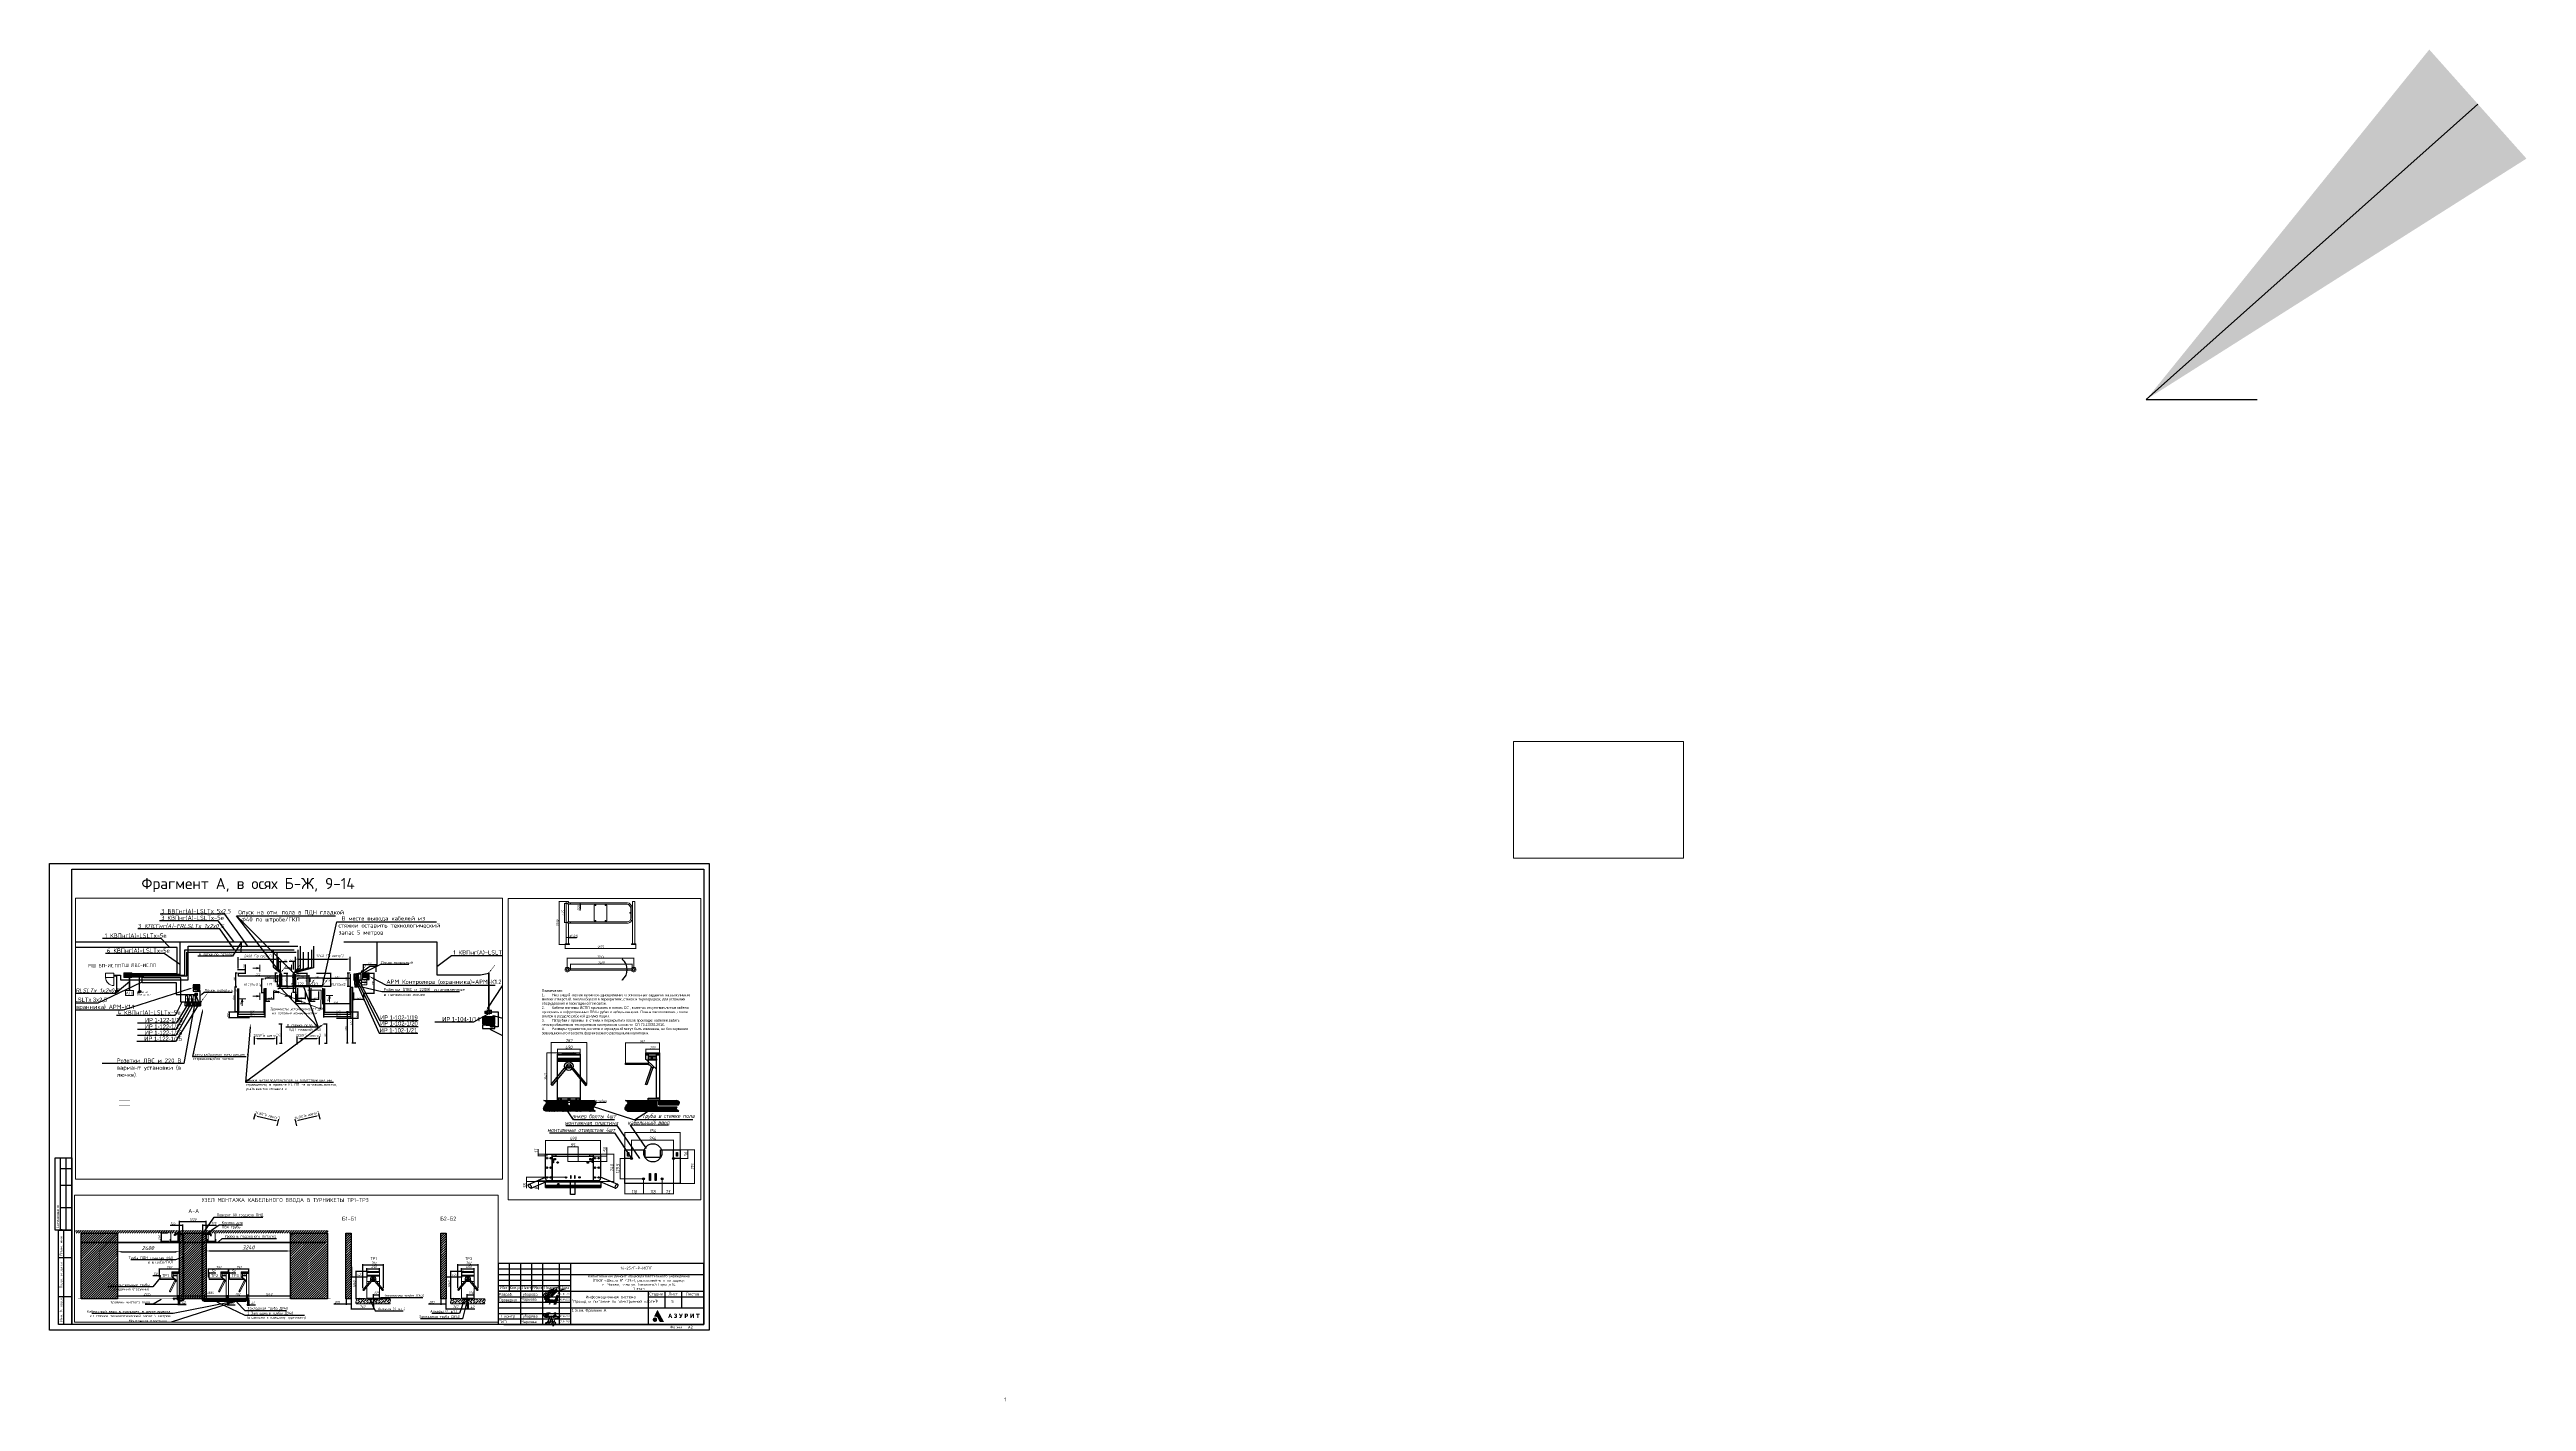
# Paper-space layout '1 этаж. Фрагмент А' of a CAD drawing. Header units: millimetres. Extents: x -891 to 1339, y -64 to 1153.
# The model-space entities are those that its viewports show. They can reach past a viewport. Long polylines and large blocks are cut down to what shows.
import ezdxf
from ezdxf import colors
from ezdxf.entities.mleader import LeaderData, LeaderLine
from ezdxf.enums import TextEntityAlignment as Align
from ezdxf.math import Vec2, Vec3

# ---------------------------------------------------------------- set-up
doc = ezdxf.new("R2018")
doc.units = ezdxf.units.MM
for name, pattern in [('0', [0]), ('ADSK_Линии сетки армирования', [450, 300, -150]), ('DASH', [0.75, 0.5, -0.25]), ('DASHED2', [0.375, 0.25, -0.125]), ('Штрих', [20.83333333333332, 10.41666666666666, -10.41666666666666])]:
    doc.linetypes.add(name, pattern=pattern)
doc.layers.get('DEFPOINTS').update_dxf_attribs({"color": 252, "lineweight": 9})
for name, color, linetype, lineweight in [('7 - тонкая  текст - 02', 5, 'Continuous', 20), ('_TEXT', 7, 'Continuous', 30), ('_СКС-Шкафы', 7, 'Continuous', 0), ('_СС_КНС-Внешние связи', 250, 'Continuous', 30), ('G-____-TTLB-OTLN', 7, 'Continuous', 25), ('UTP', 5, 'DASH', 25), ('Кабельные стояки', 7, 'Continuous', 25), ('моя подпись', 5, 'Continuous', 30), ('подписи', 7, 'Continuous', 20), ('СКС', 1, 'Continuous', 35), ('ТХ Текст', 255, 'Continuous', 0), ('экспликация_назначение_отделка', 12, 'Continuous', 15)]:
    doc.layers.add(name, color=color, linetype=linetype, lineweight=lineweight)
for name, color, linetype in [('_19D-Телекоммуникационные шкафы', 7, 'Continuous'), ('_STAMP', 7, 'Continuous'), ('_Оборудование ИСПП', 255, 'Continuous'), ('_Турникеты ИСПП', 254, 'Continuous'), ('PDF _Геометрия', 7, 'Continuous'), ('PDF _Оформление-Надписи', 7, 'Continuous'), ('PDF _Текст', 255, 'Continuous'), ('ИС ПП', 255, 'Continuous'), ('оф_рамка', 7, 'Continuous'), ('ПОЛЫ', 7, 'Continuous'), ('Узлы', 7, 'Continuous'), ('Чертёжик', 7, 'Continuous')]:
    doc.layers.add(name, color=color, linetype=linetype)
doc.layers.add('PDF _Сплошная заливка', color=7, linetype='Continuous', true_color=0xffffff)
doc.styles.add('Arial Narrow МОЙ', font='ARIALN.TTF', dxfattribs={"height": 2.5})
doc.styles.add('BRAZEN-txt', font='isocpeui.ttf')
doc.styles.add('GOST-2.304_Type-B_italic', font='GOST_Common Italic.ttf')
doc.styles.add('ICOCPEUR', font='isocpeur.ttf')
doc.styles.add('ISOCPEUR', font='isocpeui.ttf')
doc.styles.add('ISOCPEUR_1', font='isocpeur.ttf', dxfattribs={"height": 249.9999999999998})
doc.styles.add('ISOPEUR', font='isocpeur.ttf')
doc.styles.add('KOSTY_STYLE', font='isocpeur.ttf')
doc.styles.add('PDF Calibri', font='calibri.ttf')
doc.styles.add('PDF ISOCPEUR', font='isocpeur.ttf')
doc.styles.add('RUSS', font='isocpeur.ttf', dxfattribs={"width": 0.8, "oblique": 10})
doc.styles.get("Standard").update_dxf_attribs({"font": 'romans.shx'})
doc.styles.add('М2', font='isocpeui.ttf', dxfattribs={"width": 0.8})
doc.styles.add('Шрифт', font='isocpeur.ttf')
doc.dimstyles.new('300 мм М100', dxfattribs={"dimscale": 0, "dimtxt": 300, "dimasz": 100, "dimexe": 30, "dimexo": 0, "dimgap": 30, "dimtad": 1, "dimdec": 0, "dimrnd": 5, "dimzin": 0, "dimdsep": 46, "dimtxsty": 'RUSS', "dimblk": 'ARCHTICK', "dimcen": 0, "dimdle": 30, "dimclrd": 256, "dimclre": 256, "dimclrt": 256, "dimadec": 0, "dimazin": 0, "dimtfac": 1, "dimtdec": 0, "dimtofl": 0, "dimtmove": 1, "dimatfit": 3, "dimfxl": 1, "dimtolj": 1, "dimtzin": 0, "dimlwd": 0, "dimlwe": 0, "dimarcsym": 0})
doc.dimstyles.new('ISO-25', dxfattribs={"dimtxt": 2.5, "dimasz": 2.5, "dimexe": 1.25, "dimexo": 0.625, "dimtad": 1, "dimtxsty": 'Standard', "dimcen": 2.5, "dimadec": 0, "dimazin": 0, "dimtfac": 1, "dimtmove": 0, "dimatfit": 3, "dimfxl": 1, "dimarcsym": 0})
pattern_1 = [(45, (415064.1682505974, -357152.8001543394), (42.09495056751167, 154.3481520808761), [198.4375, -39.6875, 0, -39.6875])]

# ---------------------------------------------------------------- blocks, each defined once
blk = doc.blocks.new('Богдановский')
at = {"layer": 'моя подпись', "lineweight": 18}
for points in [[(-108.1703148302088, -48.35015388755892), (-108.1703148302088, -48.35015388755892), (-108.4021758125245, -48.40196310270142), (-108.5062912113046, -48.40833517770578), (-108.6295729293494, -48.41393105739849), (-108.9645112248812, -48.35886586127483), (-109.2805501792501, -48.13901616225344), (-109.3983776771434, -47.95689623893371), (-109.4791369507751, -47.74018599340177), (-109.4890568259247, -47.57344931295006), (-109.4904630509292, -47.44777019635247), (-109.4829035408337, -47.35401366132264), (-109.4609229214455, -47.25375048881313), (-109.412265162428, -47.05218737100018), (-109.3278176855399, -46.75495051395735), (-109.1628992287559, -46.4614715785094), (-108.8309405716402, -45.86067218764591), (-108.1521412535537, -45.08897922552247), (-107.1235419663599, -44.20873532645645), (-106.5383704639543, -43.76832604849935), (-106.0314483665619, -43.3812419647961), (-105.3625116993068, -42.92987955915373), (-104.9973078826086, -42.69734681381598), (-104.1610376759409, -42.21170642838058), (-102.4962280848749, -41.29685987536919), (-101.7681092146062, -40.95805543051765), (-99.34805459269867, -39.48456977040233), (-99.34805459269867, -39.48456977040233), (-99.34805459269867, -39.48456977040233)], [(-102.4517592925391, -40.82816098832807), (-102.6584664792453, -41.10330041919206), (-102.9213859880353, -41.43127851877718), (-103.1522383069264, -41.68816089006283), (-103.4046823844022, -41.97269215908922), (-104.3445584621005, -43.00329258005657), (-107.4781817497144, -47.50331212305133), (-107.7499012828008, -47.66329368957997), (-107.9051283622829, -47.77392711363851), (-108.1277409921802, -47.76093340050165), (-108.3505578260019, -47.58484275917713), (-108.3796084196867, -47.37494728792029), (-108.3645293253542, -47.17401414294623), (-108.2986975643325, -46.983279225138), (-108.1750833611676, -46.74717901264782), (-107.9691198805796, -46.41449705973125), (-107.7341766552905, -46.11118997860797), (-107.2612693994175, -45.5595603178928), (-106.7744008745391, -45.12807091407036), (-106.1183349985613, -44.61059449909675), (-104.7337282348294, -43.72112700430499), (-103.8826223942385, -43.04782705581922), (-103.5720387245299, -42.84560841473919), (-103.2986382599317, -42.6121212389322), (-103.0787696087601, -42.46041639908961), (-102.8784981961946, -42.32565215262846), (-102.8203536848685, -42.32151877683613), (-102.783137114952, -42.32238123980877), (-102.7264187800884, -42.33874900595362), (-102.6668844864903, -42.35155058857571), (-102.8316160829149, -42.65470518193143), (-103.1329675588697, -43.11975066872251), (-104.6425102777935, -44.83303888299531), (-106.0412079703883, -46.84107327924505), (-107.1932218095124, -47.90107998496597), (-107.4833604569752, -48.10523835219405), (-107.7085979970679, -48.19504375691335), (-107.8594969489907, -48.25878087230569), (-108.1703148302088, -48.35015388755892), (-108.1703148302088, -48.35015388755892), (-108.1703148302088, -48.35015388755892), (-108.1703148302088, -48.35015388755892), (-108.1703148302088, -48.35015388755892)], [(-103.7766898810385, -43.45663227732257), (-101.92191489489, -42.35132411275717), (-101.3663003669034, -41.73423929546646), (-101.1403781890039, -41.59589925650871), (-100.9677193828392, -41.495276179444), (-100.7092599875436, -41.39966104840766), (-100.6642118236851, -41.40229047207868), (-100.6357966758648, -41.40394904050622), (-100.6156278694885, -41.44034456259953), (-100.6237778005359, -41.47413942132845), (-100.6301294737142, -41.49876255868186), (-100.6334124233291, -41.51039591459212), (-100.6429694971613, -41.54193084618903), (-100.6534565797669, -41.56794716801282), (-100.7034641222081, -41.68410965394541), (-100.7585466321345, -41.77814057136105), (-101.6090447337952, -43.11523391179394), (-102.1719835392541, -43.96534074658585), (-103.7263133877215, -46.01002761261056), (-104.8074050190014, -47.19771374734514), (-106.3429699690928, -48.62165294578942), (-106.8678928512523, -48.13425791712337), (-105.810383016786, -46.84965751956184), (-105.1266928030163, -46.06207359934432), (-104.589025285161, -45.51983759730301), (-103.9072509102329, -44.92438032819973), (-103.1999196679999, -44.36930158483119), (-102.5080878447933, -43.77063892828051), (-101.301368660396, -42.9948720339397), (-100.9243687416389, -42.65159502442386), (-100.6459935250855, -42.43043878217577), (-100.4642558081409, -42.30150175264316), (-100.0402002737967, -42.20684427594642), (-100.3620527597459, -42.52376079098758), (-100.4291655281143, -42.91981740784171), (-103.0039986698396, -45.66617472306962), (-104.9574653573609, -49.81338407899057), (-99.89079752952068, -42.39254152458356), (-96.68392163663646, -41.33999571898383), (-94.15189637060408, -40.33675905696473), (-94.15189637060409, -40.18756049018234)], [(-95.91055359801453, -40.66759551797441), (-96.17656839447818, -40.86962932138886), (-96.3626720585246, -41.03573571013476), (-96.74435885156736, -41.3747037889187), (-98.29544789490001, -42.66344715984633), (-98.85284581572296, -43.46917901841152), (-99.34399711397987, -45.1450264135965)]]:
    blk.add_open_spline(points, degree=3, dxfattribs=at)
blk = doc.blocks.new('878')
at = {"color": 212, "lineweight": 20}
for points in [[(85.70141663536856, -2609.227172998827), (85.95159223490396, -2608.938712544531), (86.00932506556614, -2608.582942600134), (85.71052095591949, -2608.376348641895), (84.85467618094799, -2608.304096810726), (83.76353341005779, -2608.443593191138), (82.95913036479033, -2608.631019342517), (81.49705222473995, -2609.116674420377), (80.32167516718414, -2609.735335210811), (79.62475411335117, -2610.533096051072), (79.85561587837265, -2610.944739058723), (80.36116844224307, -2611.313719340764), (81.02508826623261, -2611.775257434815), (81.53506160374786, -2612.179104121594), (82.01043388599328, -2612.475395076161), (83.03346428250234, -2612.583959100639), (84.06566855719075, -2612.409873168619), (84.93165328849796, -2612.07333597194), (85.28703093501872, -2611.882030458794), (85.5104268480427, -2611.63700860246), (85.50898159511985, -2611.34256333543), (84.73670644504136, -2611.544443954571), (84.5467677507504, -2611.756028105037), (84.39281353565048, -2612.092565301718), (84.36074746946315, -2612.372077589403), (84.48903492008822, -2612.563721478597), (84.81618762717358, -2612.582950808373), (85.0812717448282, -2612.497621939215), (85.28288066325626, -2612.410502069558), (85.67255022003746, -2612.1406420441), (86.02132762058955, -2611.827056313729), (85.22993958025222, -2613.07333631503), (84.81618762717358, -2613.861800358811), (84.97976398071683, -2613.66949338928), (85.68217235848078, -2612.515644736214), (86.16327928066607, -2611.669489285161), (86.48080984930812, -2611.332948670542), (87.05813042730438, -2611.352181418258), (87.14472967329766, -2611.717566027543), (87.03061652139309, -2611.946697881365), (86.79962336974268, -2612.110205289449), (86.3568813433285, -2612.158299121531), (86.10182125263077, -2612.071732958135), (86.02948904885989, -2611.935360574776)], [(82.33950329214235, -2609.398169113193), (82.01616852593315, -2609.784867995584), (81.7563707879533, -2610.188714682363), (81.76784779645868, -2610.608940137058), (81.93323264831133, -2610.637681593527), (82.160492873963, -2610.525255296982), (82.555000550155, -2609.929098222732), (82.83565011907581, -2609.265235177355), (82.81767333673042, -2608.69038895827), (82.68971048836715, -2608.621404677629), (82.41066847349953, -2608.727172827282), (82.04502721263862, -2609.025251364408), (81.26564172732469, -2610.054099120103), (80.7075654262162, -2611.188718443393), (80.66907687244066, -2612.054103224223), (80.90000046646492, -2612.381029173954), (81.30413028110024, -2612.429105916337), (81.91994714149655, -2611.861796254691), (82.50688985793613, -2611.025255468528), (83.12346412360807, -2610.179551185539), (83.75570431267374, -2609.358681653734), (83.9814883709023, -2609.080246017112), (84.06222931895127, -2608.798870952191), (83.99985931313563, -2608.789519468673), (83.8050394052159, -2608.973113811545), (83.58276086532055, -2609.397085626251), (82.75706545747266, -2610.957949396367), (82.42029061194285, -2611.602179795061), (82.38180205816843, -2612.121412714323), (82.67336444595071, -2612.060105126656), (82.89177539568482, -2611.823334177197), (83.64018455097221, -2610.826864566006), (84.34986556510307, -2609.683013387095), (84.69109982740588, -2609.082942771679), (84.84663841068209, -2608.915983244314), (84.93331494292829, -2608.92888254943), (84.8918044966781, -2609.183460965674), (84.68010972229149, -2609.564250230009), (83.70964943477316, -2611.246409850664), (83.03745225313446, -2612.506118937762), (83.62305018877987, -2611.871410919581), (84.16900800548842, -2611.365087559253), (84.3443086835448, -2611.135613911444), (84.21014747772529, -2610.997224943554), (83.2018169264536, -2610.828566700067), (82.86290898035372, -2610.861792493662), (81.9103250030521, -2611.025255468528), (81.18866461977586, -2611.256024515553), (80.68832114932843, -2611.582950465283), (80.62096618022292, -2611.756028105037)], [(89.24509951598975, -2609.373953009128), (89.10462402333746, -2609.200150766119), (89.46802488764413, -2608.795815020042), (90.05088442310895, -2608.501421665228), (90.82379488252809, -2608.518309356962), (91.09136761751483, -2608.852546280101), (90.88636693531677, -2609.490945186416), (90.42911717658126, -2609.995635258419), (89.98093419798647, -2610.336557671967), (89.55949999140284, -2610.650738123877), (89.28523426694437, -2610.811172804007), (89.15813702460878, -2610.784434260308), (89.23172126567192, -2610.657423614286), (89.31868375705176, -2610.59726103648), (89.49260873981257, -2610.517045405385), (89.79363096490783, -2610.423458793472), (89.89397170660664, -2610.396720249773), (90.02775420978719, -2610.376663778545), (90.16822970243948, -2610.376663778545), (90.3087129237174, -2610.496988934157), (90.37560417530881, -2610.650738123877), (90.39567541509837, -2610.878020872223), (90.31539818456463, -2611.225628776181), (90.1749226919112, -2611.55318020891), (89.96086295819691, -2611.840622117122), (89.64646248278382, -2612.161491477381), (89.31199076758003, -2612.475671929291), (89.07117453322894, -2612.616053556133), (88.84373654919568, -2612.682901624348), (88.73001755717905, -2612.629421119012), (88.74339580749802, -2612.34866470121), (89.26011623486215, -2611.682474038773), (89.47949326275261, -2611.538718905269), (89.68727735276002, -2611.443395979894), (89.88008336702092, -2611.376315491767), (90.08288249373845, -2611.352054954483), (90.29854205288143, -2611.407716105464), (90.22590843272565, -2611.643164312188), (90.05158156145126, -2611.889772092628), (89.91574324395242, -2612.063981070482), (89.89397170660664, -2612.148120496562), (90.06595680442797, -2612.175481105319), (90.34743333625056, -2612.066807706765), (90.51055370090307, -2611.98689969026), (90.76963267673432, -2611.855849039297), (90.90397164093315, -2611.756766380052), (91.03854246389074, -2611.654481111138), (91.18806817671793, -2611.519216140301), (91.28408088827382, -2611.416978722545), (91.3879613403385, -2611.324178236803), (91.33444833906606, -2611.410686295222), (91.11881969442447, -2611.643471926777), (90.95317979793845, -2611.810639948475), (90.83550374979109, -2611.942319500376), (90.80849993314655, -2612.008514742074), (90.83310014733638, -2612.133826671975), (90.96196724485435, -2612.178092411389), (91.06427878599288, -2612.152580908109), (91.28414271727547, -2612.065413187293), (91.53863088970479, -2611.8923321296), (91.72309771731375, -2611.719319430703), (91.89207637991058, -2611.585609622512), (92.07345175741875, -2611.453714740398), (92.25467256241996, -2611.361153510449), (92.08956594107644, -2611.534200388744), (91.90834513607524, -2611.691148770194), (91.72465117099091, -2611.896977109899), (91.62699226225595, -2612.031749897394), (91.62241691610416, -2612.238456647648), (91.71101787603857, -2612.266627308158), (91.992911753626, -2612.190164575053), (92.13854996794976, -2612.106107179531), (92.4640873923563, -2611.920536969507), (92.63322062745897, -2611.799805079049), (92.77820190863576, -2611.695175103375), (92.8708217537037, -2611.638833782357), (93.00354543522371, -2611.580961224272), (93.012850700032, -2611.580961224272), (92.67800801081717, -2611.8923321296), (92.52919333151294, -2611.989924567055), (92.42688179037441, -2612.087517004511), (92.36177585121777, -2612.189757840207), (92.37572601980514, -2612.319882229462), (92.59895190307316, -2612.296647074143), (92.7803195519557, -2612.189757840207), (92.95136948612094, -2612.08553459938), (93.08179776594056, -2612.001019199913), (93.23728997746639, -2611.916510636326), (93.35387628945296, -2611.864588711575), (93.43871340888722, -2611.83632918463), (93.56744139115062, -2611.815862560615), (93.68543431293415, -2611.878233127585), (93.63375299584686, -2611.996148635581), (93.46797398410627, -2612.177405405473), (93.2812272120459, -2612.371687944256), (93.1201781189618, -2612.548320241487), (93.07829669869943, -2612.602002405277), (93.04605287413165, -2612.641616328512), (93.0104393689528, -2612.678543750998), (92.97564509805011, -2612.714903795465), (92.9332149453951, -2612.779335380184)], [(86.02948904886011, -2611.935360574776), (86.08309479363538, -2612.139155240252), (86.36627935163983, -2612.308015142191), (86.76115800184289, -2612.262676169654), (87.0644369855138, -2612.171232606045), (87.29998229744024, -2612.087400794555), (87.52459160462945, -2612.001408845059), (87.75727732521159, -2611.907353975382), (88.30073106733562, -2611.702356195067), (88.60263435570982, -2611.541337047218), (88.66952560730124, -2611.340792842571), (88.59506803158479, -2611.215699660823), (88.36181812135874, -2611.187043652851), (88.15623668954981, -2611.290569633942), (87.94217695583552, -2611.47774627571), (87.7816224947669, -2611.713050928959), (87.71740534751598, -2611.932315190341), (87.74639542085038, -2612.14964831569), (87.84673616254918, -2612.30339750541), (88.01396815583826, -2612.356874592807), (88.20796437838862, -2612.370242155686), (88.50229361401216, -2612.296712015001), (88.60932734518155, -2612.236549437194), (88.86276442457597, -2612.072891639756), (89.08030203965677, -2611.863963228577), (89.1612207460862, -2611.7687257517), (89.26011623486193, -2611.682474038773)]]:
    blk.add_spline(points, degree=3, dxfattribs=at)
blk = doc.blocks.new('Мурашов АВ')
at = {"layer": 'подписи'}
for points in [[(44396.87704462028, 26784.9936447041), (44396.71589370485, 26783.98938727366), (44396.53914753936, 26783.20443042587), (44396.20125045843, 26782.03970066427), (44395.84602532204, 26781.02708892587), (44395.45787688036, 26779.92153551195), (44395.34784372844, 26779.43768184532), (44395.89627668279, 26779.96922468631), (44396.50449142855, 26780.74582722613), (44397.24786500662, 26781.62372574936), (44396.94375763374, 26782.0034986633), (44395.98984818213, 26782.22279924601), (44394.92503917584, 26782.34080384531), (44392.66112873348, 26781.97808764338), (44391.09034050856, 26781.53913838176), (44390.2378001812, 26781.31983779905), (44391.65610151837, 26782.22279924601), (44393.26154585421, 26783.04152142156), (44395.26293625677, 26783.80942155734), (44396.72542413528, 26784.24349747265), (44398.21996891632, 26784.6486814065), (44398.8195196343, 26784.91010162495), (44398.65057109384, 26785.13984509259), (44396.89350627299, 26787.10624031779)], [(44390.79316435783, 26782.08390887697), (44390.79316435783, 26781.36926745418), (44390.79316435783, 26781.09183481224), (44390.95344887063, 26780.73016289876), (44391.12153100834, 26780.62921501148), (44391.27315149334, 26780.83946509396), (44391.79472596192, 26781.87365879449), (44393.0484107724, 26786.06160373239), (44392.3674181939, 26782.8577266475), (44392.3674181939, 26781.84859587076), (44392.3674181939, 26781.56280892085), (44392.51903867902, 26781.29373058681), (44392.7962875659, 26781.38597607), (44393.45302086679, 26782.57159160146), (44393.84810053062, 26783.52189412665), (44394.22671854188, 26784.66539002232), (44394.43725441542, 26785.36332282929), (44394.2856339303, 26785.48132742858), (44394.10888776492, 26784.6486814065), (44393.7891851422, 26783.18563323309), (44393.65489271254, 26782.37004392302), (44393.65489271254, 26782.05884595324), (44394.0499723765, 26781.96625237387), (44394.29429795808, 26782.17650245635), (44395.08532368863, 26783.34540937193), (44395.08532368863, 26783.43800295131), (44394.74049538543, 26782.39510684674), (44394.87478781509, 26782.15143953262), (44395.25340582622, 26782.39510684674), (44395.56531082402, 26782.91655489906), (44395.27073388168, 26781.91577843022), (44394.95103125897, 26781.20113700743), (44394.58021087275, 26780.83946509396), (44394.35321334651, 26780.83946509396), (44394.529959512, 26781.46186103356)]]:
    blk.add_spline(points, degree=3, dxfattribs=at)
blk = doc.blocks.new('Куликов Д.В.')
at = {"color": 0, "linetype": 'ByBlock'}
for points in [[(-13.70258249971266, 205.0375436636355), (-45.21752129102242, 97.48787891904021), (-46.75483927022287, 92.11040054001796), (-34.45632444836519, 105.9382122651764), (-19.08317366810479, 93.64681830716063), (25.49893168173003, 170.4680046343242), (-65.20261150301121, 185.0640349594682), (2.439220017211483, 119.7660239903357), (50.86462756798392, 206.5739679083877), (0.9019020380110305, 2.229608132462545), (50.09596132544721, 191.9779375832427), (54.70790075717559, 201.196483051755), (76.23030894836484, 139.739532694502), (30.87953735599513, 115.1567512560791), (81.61090011675697, 84.42827931625789), (76.23030894836484, -2.379658124184516), (5.513855975614206, 1.461396010086446), (44.71537015705508, 72.90510395822685), (136.1855650784601, 194.282573950371), (98.52136887621964, -7.757142980816297), (134.1041405772116, 132.2540608681445), (199.9841089036181, 200.4282709293789)], [(129.4869461242315, 114.006048742272), (167.7005038697698, 98.25609104141631), (175.3870792599009, -10.06177934794459), (198.4467909244177, 75.20973384774561), (193.0661852501507, -1.611452479417949), (236.1109871266581, 69.06404334634726), (170.7751398281707, -122.9889224715612), (263.0139864862394, 72.90510395822685), (266.0886224446404, 80.58721870437739), (270.7005618763706, 3.766032377214742), (292.9916218042235, 80.58721870437739), (306.8274400994087, 0.6931838877103473), (329.1185000272635, 77.5143702148739), (329.8871517639272, 6.070668744342129), (349.1035902392523, 72.90510395822685), (354.4841814076444, 78.28258233725)], [(335.0922309436337, 37.10307730016302), (351.4095599551165, 29.11702593801374), (359.0961353452458, 2.997820254838643), (372.9319536404328, 73.67331608060294), (409.8274981060094, 67.52761910159506), (399.0663012633504, -0.8432403570418501), (359.0961353452458, 25.27596532613325), (359.8647870819095, 37.56735280653947)], [(418.8352616198003, 24.51684850771267), (520.5141315027395, 277.2494572565424), (392.1483921157578, -134.5121043072018), (431.3498917913257, 20.66669259187756), (554.3350400099152, 271.1037602775345), (447.4916943082499, -137.5849463190966), (476.7006633836954, 16.8256384576066), (565.0962368525725, 233.4613792363284)], [(522.5556087113073, 47.26727384476953), (578.9320696536324, 65.99119485684287)]]:
    blk.add_spline(points, degree=3, dxfattribs=at)
blk = doc.blocks.new('Логотип Азурит')
at = {"layer": '_STAMP', "linetype": 'Continuous', "true_color": 0x1447b7}
h = blk.add_hatch(color=162, dxfattribs=at)
h.dxf.hatch_style = 1
h.paths.add_polyline_path([(-42.09421222623813, 4.216898268979677), (-42.11234884623813, 4.399896048979678), (-42.14708632623813, 4.58071756897968), (-42.19835428623813, 4.75803724897968), (-42.26608234623813, 4.93052956897968), (-42.35020012623813, 5.096869188979682), (-42.45063718623813, 5.255730408979681), (-42.56732320623813, 5.405787888979678), (-42.70018780623813, 5.545715988979681), (-42.80258386623813, 5.63717398897968), (-42.90957754623813, 5.720673108979679), (-43.13586424623813, 5.86345102897968), (-43.37606140623813, 5.973362748979679), (-43.62718252623813, 6.049721088979681), (-43.88624122623813, 6.091839108979678), (-44.15025088623813, 6.099029568979678), (-44.41622512623813, 6.070605408979682), (-44.54901562623813, 6.042823188979679), (-44.68117738623813, 6.005879628979678), (-44.87090926623813, 5.93519014897968), (-45.04914604623813, 5.847230388979679), (-45.21523720623813, 5.743259208979681), (-45.36853222623813, 5.624535408979679), (-45.50838064623813, 5.49231790897968), (-45.63413188623813, 5.347865448979676), (-45.74513554623813, 5.192436888979683), (-45.84074104623813, 5.027291088979678), (-45.92029786623813, 4.85368690897968), (-45.98315560623813, 4.67288314897968), (-46.02866362623813, 4.486138668979682), (-46.05617152623813, 4.294712268979681), (-46.06502878623813, 4.099862868979678), (-46.05458488623813, 3.902849268979677), (-46.02418930623813, 3.704930268979678), (-45.97319152623813, 3.507364728979682), (-45.92495884623813, 3.371953668979679), (-45.86653174623813, 3.240915048979681), (-45.79849090623813, 3.114727068979677), (-45.72141718623813, 2.993867688979678), (-45.63589126623813, 2.878815108979681), (-45.54249382623814, 2.770047408979683), (-45.44180572623813, 2.66804272897968), (-45.33440758623813, 2.573279148979681), (-45.22088020623813, 2.486234748979677), (-45.10180438623813, 2.407387728979683), (-44.97776074623813, 2.337216168979681), (-44.84933014623813, 2.276198148979679), (-44.71709320623813, 2.224811808979678), (-44.58163072623813, 2.18353522897968), (-44.44352344623812, 2.152846548979679), (-44.30335216623813, 2.13322384897968), (-44.05000186623813, 2.122628508979682), (-43.80368620623813, 2.14125064897968), (-43.56586366623813, 2.18850238897968), (-43.33799278623813, 2.263795788979679), (-43.12153204623813, 2.36654308897968), (-42.91794004623813, 2.496156348979679), (-42.72867520623813, 2.65204768897968), (-42.55519606623813, 2.833629288979681), (-42.43799200623813, 2.986319448979683), (-42.33795190623813, 3.147437328979679), (-42.25500532623813, 3.315657408979683), (-42.18908194623813, 3.489654168979677), (-42.14011132623813, 3.668102148979679), (-42.10802308623813, 3.849675828979685), (-42.09274684623813, 4.033049688979674)])
at = {"layer": '_STAMP', "linetype": 'Continuous', "true_color": 0x2a3756}
h = blk.add_hatch(color=159, dxfattribs=at)
h.dxf.hatch_style = 1
h.paths.add_polyline_path([(-39.39987904623813, 8.502489528979682), (-40.02027442623813, 9.645490248979678), (-40.61272984623813, 10.73557426897968), (-41.13597016623813, 11.69865820897968), (-41.62174546623813, 12.59295046897969), (-41.78663392623813, 12.88817272897969), (-41.86452730623813, 13.01099236897968), (-41.90868628623813, 12.94180378897968), (-41.99237404623813, 12.77561890897971), (-42.38967262623813, 11.95541002897968), (-42.76559284623813, 11.18007454897968), (-43.09388806623835, 10.50274078897907), (-43.47467662623813, 9.719573628979683), (-44.18376040623818, 8.259072708979554), (-44.50083724623811, 7.602905628979646), (-44.72922574623811, 7.136180328979678), (-44.84648914623813, 6.902500188979681), (-44.69514736623813, 6.93044020897968), (-44.50726666623813, 6.953882328979678), (-44.26842712623813, 6.97065688897968), (-44.09142682623813, 6.972590868979681), (-43.91460166623813, 6.96287194897968), (-43.73855356623813, 6.94179304897968), (-43.56388426623813, 6.90964726897968), (-43.39119562623813, 6.866727528979678), (-43.22108944623813, 6.81332686897968), (-43.05416758623813, 6.749738328979679), (-42.89103190623813, 6.676254828979681), (-42.73228408623813, 6.593169468979679), (-42.57852610623813, 6.500775228979678), (-42.43035970623813, 6.399365028979678), (-42.28838674623813, 6.28923202897968), (-42.15320902623814, 6.17066908897968), (-42.02542834623813, 6.043969308979681), (-41.90564662623814, 5.909425668979684), (-41.79446554623813, 5.767331148979676), (-41.71622158623813, 5.653950468979684), (-41.62571422623812, 5.50370014897968), (-41.29980028623815, 4.904153928979675), (-41.01891838623803, 4.385570268979529), (-40.57060810623813, 3.56006974897968), (-40.04525110623813, 2.59169416897968), (-39.78341932623813, 2.110152168979679), (-37.86148474623804, 2.110152168979679), (-36.50393326623809, 2.11345948897968), (-35.93933854623813, 2.12137048897968), (-36.4788772062382, 3.126152808979769), (-36.81754408623813, 3.750569868979679), (-37.15642264623784, 4.374986928979426), (-37.67479462623813, 5.327487528979678), (-38.20396162623813, 6.301154808979679), (-38.54284018623813, 6.925571868979682), (-38.87050036623813, 7.52882224897968)])
h = blk.add_hatch(color=159, dxfattribs=at)
h.dxf.hatch_style = 1
h.paths.add_polyline_path([(-29.30379604623813, 7.878072468979679), (-29.63039788623805, 8.840309748980152), (-29.86450138623814, 9.533518488979682), (-30.3697500462381, 9.53965684897968), (-30.87499870623813, 9.53965684897968), (-30.92960872623811, 9.375615108979575), (-31.26192562623813, 8.39665612897968), (-31.64229082623813, 7.27482208897968), (-31.96889272623812, 6.312373128979623), (-32.19283618623813, 5.640331068979678), (-32.05107232623813, 5.62866292897968), (-31.71023590623813, 5.623821048979679), (-31.22763556623813, 5.623821048979679), (-31.11058384623813, 6.031279668979679), (-30.99332044623813, 6.438738228979681), (-30.37271338623813, 6.438738228979681), (-29.75189464623813, 6.438738228979681), (-29.63357290623813, 6.031491288979681), (-29.51525116623813, 5.624244408979679), (-29.02714750623813, 5.624032728979679), (-28.53904390623813, 5.623821048979679), (-28.59767560623827, 5.798446188979914), (-28.93380244623813, 6.78798844897968)])
h.paths.add_polyline_path([(-30.77043526623813, 7.211322048979679), (-30.73953196623812, 7.311863808979596), (-30.56054122623812, 7.93069810897972), (-30.43282672623813, 8.429041128979625), (-30.39491194623813, 8.585568768979675), (-30.36890338623813, 8.65065628897968), (-30.35133502623813, 8.639649588979681), (-30.31326808623812, 8.447337108979676), (-30.22158328623814, 8.078573868979605), (-30.1100547462381, 7.66369366897968), (-30.01245646623811, 7.33303048897965), (-29.97308644623812, 7.211322048979679), (-30.37186672623813, 7.211322048979679)], flags=16)
h = blk.add_hatch(color=159, dxfattribs=at)
h.dxf.hatch_style = 1
h.paths.add_polyline_path([(-24.39119398623812, 7.347859548979685), (-24.46759990623813, 7.427493408979687), (-24.55614028623813, 7.497850248979675), (-24.65665144623819, 7.558667268979691), (-24.80566486623813, 7.64587396897968), (-24.7419531462381, 7.687572348979701), (-24.64708672623812, 7.754865828979686), (-24.54563218623813, 7.85587390897969), (-24.45227392623812, 7.974066648979684), (-24.38169628623813, 8.09291428897969), (-24.34509442623813, 8.176135728979668), (-24.32272060623813, 8.250050388979671), (-24.30999082623813, 8.335355448979664), (-24.30232120623813, 8.452747848979685), (-24.30269164623813, 8.654969028979677), (-24.31482280623814, 8.732038848979714), (-24.33703456623812, 8.815121388979675), (-24.40697680623813, 8.987844408979667), (-24.50501530623814, 9.142169748979677), (-24.62896486623813, 9.276686088979668), (-24.77664004623811, 9.389981988979676), (-24.94585564623813, 9.480646068979683), (-25.13442640623812, 9.547266948979678), (-25.34016694623812, 9.588433248979682), (-25.56089200623813, 9.602733528979678), (-25.73923906623812, 9.59722732897968), (-25.91090620623813, 9.57991654897968), (-26.07590092623813, 9.550803648979683), (-26.23423054623813, 9.509891208979683), (-26.38590262623813, 9.457181628979681), (-26.53092454623814, 9.392677428979676), (-26.66930380623813, 9.316381008979677), (-26.80104778623812, 9.22829500897968), (-26.90222452623814, 9.154211628979683), (-26.80909114623789, 8.981914848979427), (-26.6372176662381, 8.661239628979638), (-26.54344930623813, 8.497197888979679), (-26.51143468623813, 8.50209262897968), (-26.4556075662381, 8.536356228979676), (-26.34703570623813, 8.605743228979682), (-26.21234950623811, 8.672669628979685), (-26.06853514623813, 8.72959474897968), (-25.93257892623813, 8.768978028979683), (-25.81945126623813, 8.78822524897968), (-25.71502510623813, 8.793852168979681), (-25.61978662623813, 8.78603002897968), (-25.53422200623813, 8.764929888979681), (-25.45881736623813, 8.73072298897968), (-25.39405888623812, 8.683580388979676), (-25.34043274623813, 8.62367332897969), (-25.29842518623813, 8.55117286897969), (-25.26378790623813, 8.45334316897968), (-25.25580076623813, 8.36353024897968), (-25.27499962623813, 8.273876148979673), (-25.32192016623812, 8.176522668979695), (-25.35596092623812, 8.12564032897969), (-25.39430032623813, 8.083868808979682), (-25.43913358623812, 8.050357248979685), (-25.49265592623813, 8.024254848979682), (-25.63454872623813, 7.99087432897968), (-25.83754054623813, 7.976920848979682), (-26.09683234623813, 7.969935888979678), (-26.09683234623813, 7.604175648979681), (-26.09683234623813, 7.238627088979681), (-25.77848548623813, 7.227408708979682), (-25.54000312623813, 7.211494008979678), (-25.45310236623813, 7.197598428979682), (-25.38351520623813, 7.178196168979679), (-25.32805684623814, 7.152126468979682), (-25.28354236623813, 7.118228328979677), (-25.24678672623813, 7.075340988979677), (-25.21460512623813, 7.022303568979674), (-25.19016712623813, 6.963757488979682), (-25.17495400623813, 6.899692308979671), (-25.17123988623813, 6.764361168979666), (-25.18225774623813, 6.697773348979656), (-25.20153802623813, 6.635022828979694), (-25.22884012623812, 6.578448648979681), (-25.26392350623813, 6.530389968979674), (-25.31087344623813, 6.488961108979677), (-25.36980652623812, 6.454150188979683), (-25.43881522623813, 6.426344148979678), (-25.51599220623813, 6.405929868979681), (-25.68722068623813, 6.38882452897968), (-25.77745732623813, 6.392907408979679), (-25.86823222623813, 6.405929868979681), (-26.00456878623813, 6.446722008979678), (-26.15739550623814, 6.514462008979678), (-26.30486440623813, 6.598156428979679), (-26.42512756623841, 6.686811708979904), (-26.52842092623813, 6.764070108979682), (-26.77331944623775, 6.453554928980087), (-26.92696636623812, 6.256962768979673), (-26.96646496623813, 6.195404928979678), (-26.98189060623813, 6.148913448979678), (-26.97385096623813, 6.110419068979682), (-26.94295384623812, 6.072852348979674), (-26.81501782623812, 5.972224608979681), (-26.62420018623813, 5.843491488979681), (-26.41322128623812, 5.73420526897968), (-26.19184426623814, 5.648731608979682), (-25.96983226623813, 5.591436048979678), (-25.77717580623813, 5.572098288979679), (-25.53459238623813, 5.569766628979679), (-25.29796216623813, 5.58319096897968), (-25.12316506623813, 5.611121028979679), (-24.99309496623813, 5.654344488979683), (-24.86774278623811, 5.710091808979677), (-24.74886952623814, 5.777016108979674), (-24.63823642623813, 5.853770568979678), (-24.53760454623815, 5.939008188979671), (-24.44873512623813, 6.031382148979689), (-24.37338916623813, 6.129545508979683), (-24.31332790623813, 6.232151448979654), (-24.25156084623813, 6.374861148979694), (-24.21320950623813, 6.512133708979676), (-24.19581310623813, 6.656311848979667), (-24.19691116623814, 6.819738468979687), (-24.21018910623812, 6.94181314897967), (-24.23642008623813, 7.055925528979679), (-24.27544036623813, 7.161812688979652), (-24.32708620623812, 7.259211648979673)])
h = blk.add_hatch(color=159, dxfattribs=at)
h.dxf.hatch_style = 1
h.paths.add_polyline_path([(-19.60882156623875, 8.036822568979174), (-19.35545644623917, 8.682406308977379), (-19.14188464623815, 9.224696628979556), (-19.02716122623813, 9.526321848979679), (-19.17278800623812, 9.53576746897968), (-19.52288488623813, 9.53965684897968), (-20.01882016623813, 9.53965684897968), (-20.04972352623815, 9.439115148979718), (-20.31494206623825, 8.654254608979434), (-20.5934955462381, 7.809492408979719), (-20.63158234623814, 7.678404528979674), (-20.65752472623812, 7.617087288979676), (-20.67349058271466, 7.606041002673384), (-20.69932894623819, 7.668522348979743), (-20.81902654623808, 7.971073548979622), (-21.01365412623797, 8.403641148979796), (-21.33538768623804, 9.100236588979195), (-21.53541280623813, 9.539233488979677), (-22.05971146623813, 9.53944516897968), (-22.58401012623813, 9.53965684897968), (-22.39604998623835, 9.174531648980453), (-21.88466302623851, 8.174405988979208), (-21.31570264623806, 7.057863648979631), (-21.10707856623813, 6.633021888979678), (-21.08844196623813, 6.560449968979683), (-21.10213084623813, 6.51853660897967), (-21.14999812623814, 6.454994388979679), (-21.21154276623814, 6.408423588979677), (-21.28440820623813, 6.378928308979682), (-21.36623812623813, 6.366612768979679), (-21.45467596623813, 6.371581128979678), (-21.54736534623813, 6.393937608979678), (-21.64194982623813, 6.433786368979679), (-21.73607290623815, 6.491231568979694), (-21.81735298623813, 6.533988288979679), (-21.85561174623813, 6.491998908979675), (-21.91768306623817, 6.391113228979596), (-22.11389818623798, 6.050117988980007), (-22.23116158623813, 5.852209548979681), (-22.17972652623813, 5.811781188979681), (-22.08421852623812, 5.752392108979682), (-21.94985638623811, 5.686712568979673), (-21.80676304623815, 5.628216468979685), (-21.68506120623813, 5.590377708979681), (-21.51350200623813, 5.568523068979681), (-21.31271284623813, 5.567623488979678), (-21.11918656623813, 5.586091428979679), (-20.96941576623814, 5.622339408979678), (-20.87966614623814, 5.662579248979672), (-20.79355042623814, 5.712879828979664), (-20.71097188623816, 5.773340508979676), (-20.63183368623811, 5.844060348979657), (-20.55603922623813, 5.925138648979687), (-20.48349166623812, 6.016674648979689), (-20.34775036623817, 6.231516408979656), (-20.28396262623811, 6.353691168979698), (-20.21225716623816, 6.514223928979662), (-19.91722012623872, 7.253655408978323)])
h = blk.add_hatch(color=159, dxfattribs=at)
h.dxf.hatch_style = 1
h.paths.add_polyline_path([(-14.45706334623813, 7.532632248979692), (-14.41155226623815, 7.636119168979648), (-14.37448810623813, 7.742900508979678), (-14.32529746623813, 7.963470108979718), (-14.30868532623814, 8.188588908979705), (-14.32384552623813, 8.412504708979663), (-14.36997196623813, 8.629465188979664), (-14.44625842623813, 8.833718328979694), (-14.49545974623814, 8.929282008979724), (-14.55189874623817, 9.01951174897973), (-14.61547468623814, 9.103688508979682), (-14.68608682623812, 9.181093308979674), (-14.80581088623815, 9.289446828979683), (-14.92410616623813, 9.371170068979675), (-15.05541892623813, 9.43463704897968), (-15.21419548623813, 9.488221788979681), (-15.33130678623813, 9.517689828979682), (-15.48544648623812, 9.532989348979678), (-16.29898786623813, 9.53965684897968), (-17.20682674623813, 9.53965684897968), (-17.20682674623813, 7.581738948979678), (-17.20682674623813, 5.623821048979679), (-16.73057644623813, 5.623821048979679), (-16.25432614623813, 5.623821048979679), (-16.25432614623813, 6.227071428979678), (-16.25432614623813, 6.83032180897968), (-15.87247924623813, 6.83032180897968), (-15.57607624623813, 6.836896728979679), (-15.35196412623813, 6.860219748979682), (-15.16813480623814, 6.905688408979679), (-14.99258032623814, 6.978700248979682), (-14.83089004623812, 7.076414208979689), (-14.68616620623814, 7.202881848979673), (-14.56077016623812, 7.35574162897968)])
h.paths.add_polyline_path([(-15.60406258623813, 7.681539828979681), (-15.67496764623813, 7.664130228979681), (-15.95121928623813, 7.655822328979679), (-16.25432614623813, 7.655822328979679), (-16.25432614623813, 8.197477668979682), (-16.25432614623814, 8.73913300897968), (-15.93153430623813, 8.73193636897968), (-15.64033366623813, 8.71749010897968), (-15.57178672623813, 8.699015508979683), (-15.50883568623811, 8.665896288979676), (-15.41938000623812, 8.59660186897968), (-15.35008558623811, 8.507146188979663), (-15.31820986623813, 8.447065908979669), (-15.30050260623813, 8.389406568979679), (-15.29124220623813, 8.193879348979687), (-15.29279992623813, 8.073695568979721), (-15.30068782623814, 7.996791108979676), (-15.31972792623814, 7.939055628979685), (-15.35474224623812, 7.87637914897967), (-15.39068920623813, 7.824223128979683), (-15.42959290623813, 7.782346128979683), (-15.53317738623813, 7.71403072897968)], flags=16)
h = blk.add_hatch(color=159, dxfattribs=at)
h.dxf.hatch_style = 1
h.paths.add_polyline_path([(-10.09249390623814, 7.821769128979693), (-9.984781966238124, 8.033674008979668), (-9.93501382623814, 8.116832628979681), (-9.94686718623813, 7.929719148979626), (-9.961525126238122, 7.491145548979518), (-9.96761050623811, 6.687446748979675), (-9.967822186238116, 5.623821048979679), (-9.502155226238123, 5.623821048979679), (-9.03648826623813, 5.623821048979679), (-9.03648826623813, 7.581738948979678), (-9.03648826623813, 9.53965684897968), (-9.511891906238127, 9.53965684897968), (-9.98750722623813, 9.53965684897968), (-10.36173412623813, 8.909948148979682), (-10.84264108623906, 8.10032260897876), (-11.03187118623816, 7.782822408979624), (-11.26237630623809, 7.341497148979749), (-11.36966494623811, 7.130041968979712), (-11.42027974623813, 7.048126968979674), (-11.40842644623813, 7.309323768979373), (-11.39286892623812, 7.777477848979729), (-11.38620142623814, 8.550114588979648), (-11.38598974623812, 9.53965684897968), (-11.86224004623812, 9.53965684897968), (-12.33849034623814, 9.53965684897968), (-12.33849034623814, 7.581738948979678), (-12.33849034623814, 5.623821048979679), (-11.85589006623812, 5.623821048979679), (-11.37350140623813, 5.623821048979679), (-11.18067292623814, 5.946612948979678), (-10.61467594623819, 6.893821848979635), (-10.30730926623813, 7.423994268979542)])
h = blk.add_hatch(color=159, dxfattribs=at)
h.dxf.hatch_style = 1
h.paths.add_polyline_path([(-3.744818266238134, 9.137489928979681), (-3.744818266238134, 9.53965684897968), (-5.416985986238139, 9.53965684897968), (-7.089153706238129, 9.53965684897968), (-7.089153706238129, 9.137489928979681), (-7.089153706238129, 8.735323008979682), (-6.496486666238134, 8.735323008979682), (-5.903819626238125, 8.735323008979682), (-5.903819626238125, 7.179572028979678), (-5.903819626238125, 5.623821048979679), (-5.427569326238135, 5.623821048979679), (-4.951319026238131, 5.623821048979679), (-4.951319026238131, 7.179572028979678), (-4.951319026238131, 8.735323008979682), (-4.34806864623814, 8.735323008979682), (-3.744818266238134, 8.735323008979682)])
blk = doc.blocks.new('*U648')
for p, q in [((-0.106509301414917, 89.99999999999989), (-0.1065093014144622, 155)), ((4.893490698585083, 90), (4.893490698585538, 155)), ((14.89349069858508, 145), (4.893490698585468, 144.9999999999999)), ((9.893490698585083, 90), (9.893490698585538, 155)), ((14.89349069858508, 4.999999999999999), (14.89349069858508, 155)), ((14.89349069858508, 130), (4.893490698585364, 129.9999999999999)), ((2.893490698585083, 4.999999999999999), (2.893490698585083, 90)), ((2.893490698585083, 90), (14.89349069858508, 90)), ((14.89349069858508, 110), (4.893490698585223, 109.9999999999999)), ((7.893490698585083, 4.999999999999999), (7.893490698585083, 90)), ((14.89349069858508, 65), (2.893490698585083, 65)), ((583.8934906985851, 60), (398.8934906985851, 60)), ((398.8934906985851, 60), (398.8934906985851, 5)), ((398.8934906985851, 55.0000003502696), (463.8934891807503, 55.0000003502696)), ((398.8934906985851, 50.0000003502696), (463.8934891807503, 50.0000003502696)), ((398.8934906985851, 45.0000003502696), (463.8934891807503, 45.0000003502696)), ((408.8934904650721, 60), (408.893493500741, 35.0000003502696)), ((408.8934904650721, 45.0000003502696), (408.8934904650721, 45.0000003502696)), ((418.8934902315591, 60), (418.8934902315591, 5)), ((418.8934902315591, 45.0000003502696), (418.8934902315591, 45.0000003502696)), ((428.8934899980461, 60), (428.893493033715, 35.0000003502696)), ((438.8934897645331, 45.0000003502696), (438.8934897645331, 45.0000003502696)), ((438.8937793498449, 60), (438.8935137302985, 5)), ((453.893493500741, 60), (453.893493500741, 5)), ((463.893493500741, 60), (463.893493500741, 5)), ((463.893493500741, 50.0000003502696), (583.8934906985851, 50.0000003502696)), ((463.893493500741, 45.0000003502696), (463.893493500741, 45.0000003502696)), ((583.8934906985851, 5), (583.8934906985851, 60)), ((14.89349069858508, 30), (2.893490698585083, 30)), ((398.8934906985851, 40.0000003502696), (463.8934891807503, 40.0000003502696)), ((398.8934906985851, 35.0000003502696), (463.8934891807503, 35.0000003502696)), ((398.8934906985851, 30.0000003502696), (463.8934891807503, 30.0000003502696)), ((398.8934906985851, 25.0000003502696), (463.8934891807503, 25.0000003502696)), ((463.893493500741, 35.0000003502696), (583.8934906985851, 35.0000003502696)), ((533.8934875461593, 35.0000003502696), (533.8934875461593, 5)), ((533.8934875461593, 30.0000003502696), (583.8934906985851, 30.0000003502696)), ((548.8934871958897, 35.0000003502696), (548.8934871958897, 20.0000003502696)), ((563.8934868456204, 35.0000003502696), (563.8934868456204, 20.0000003502696)), ((14.89349069858508, 4.999999999999999), (2.893490698585083, 4.999999999999999)), ((398.8934906985851, 20.0000003502696), (463.8934891807503, 20.0000003502696)), ((398.8934906985851, 15.0000003502696), (463.8934891807503, 15.0000003502696)), ((398.8934906985851, 10.0000003502696), (463.8934891807503, 10.0000003502696)), ((404, 5), (583.8934906985851, 5)), ((463.893493500741, 20.0000003502696), (583.8934906985851, 20.0000003502696))]:
    blk.add_line(p, q)
for points in [[(-5.106509301415031, 420), (588.8934906985851, 420), (588.8934906985851, 0), (-5.106509301414917, 0)], [(14.89349069858497, 415), (583.8934906985851, 415), (583.8934906985851, 5), (14.89349069858508, 5)], [(-0.1065093014144622, 155), (14.89349069858508, 155), (14.89349069858508, 90), (-0.1065093014144622, 90)], [(2.893490698585083, 90), (14.89349069858508, 90), (14.89349069858508, 4.999999999999999), (2.893490698585083, 4.999999999999999)]]:
    blk.add_lwpolyline(points, close=True)
at = {"ltscale": 0.01}
blk.add_lwpolyline([(2.893490698585083, 90.00000000000003), (14.89349069858508, 90.00000000000003), (14.89349069858508, 4.999999999999999), (2.893490698585083, 4.999999999999999)], close=True, dxfattribs=at)
for points in [[(7.893490698585083, 4.999999999999999), (7.893490698585083, 90)], [(463.8934891807503, 60), (463.893493500741, 5.00245952109934)], [(463.893493500741, 50.0000003502696), (583.8934906985851, 50.0000003502696)], [(398.8934906985851, 40.0000003502696), (463.8934907517259, 40.0000054559415)], [(463.893493500741, 35.0000003502696), (398.8934906985851, 35.0000003502696)], [(408.8934904650721, 40.0000003502696), (408.893493500741, 35.0000003502696)], [(418.8934902315591, 40.0000003502696), (418.893493267228, 35.0000003502696)], [(428.8934924265809, 40.00000270673368), (428.893493033715, 35.0000003502696)], [(438.8934913355088, 40.00000349222159), (438.8934897645331, 35.0000003502696)], [(453.893493500741, 40.00000467045373), (453.893493500741, 35.0000003502696)], [(463.893493500741, 35.0000003502696), (583.8934906985851, 35.0000003502696)], [(533.8938490043108, 30.0000003502696), (583.8934906985851, 30.0000003502696)], [(548.8934871958897, 35.0000003502696), (548.8934871958897, 30.0000003502696)], [(563.8934868456204, 35.0000003502696), (563.8934868456204, 30.0000003502696)]]:
    blk.add_lwpolyline(points)
at = {"color": 5, "xscale": 0.01968503937007874, "yscale": 0.01968503937007874, "zscale": 0.01968503937007874}
blk.add_blockref('Куликов Д.В.', (441.6896578611636, 25.72643042287102), dxfattribs=at)
at = {"color": 172, "true_color": 0x1616e3, "xscale": 1.336226572991934, "yscale": 1.336226572991934, "zscale": 1.336226572991934}
blk.add_blockref('Мурашов АВ', (-58874.14800292642, -35779.8683921124), dxfattribs=at)
at = {"linetype": 'Continuous'}
blk.add_blockref('Логотип Азурит', (584.1163078745908, 5.189197569781186), dxfattribs=at)
blk.add_blockref('Логотип Азурит', (584.1163078745908, 5.189197569781186), dxfattribs=at)
at = {"layer": '7 - тонкая  текст - 02', "color": 7, "lineweight": 100}
blk.add_blockref('878', (359.8038931823016, 2623.863865750362), dxfattribs=at)
at = {"layer": 'моя подпись', "lineweight": 13, "xscale": 1.202324007451561, "yscale": 1.202324007451561, "zscale": 1.202324007451561, "rotation": 350.5099983470229}
blk.add_blockref('Богдановский', (579.2595539624258, 66.07059323913691), dxfattribs=at)
at = {"style": 'KOSTY_STYLE'}
for s, p in [('Согласовано', (3.418412123611915, 91.77675544575553)), ('Взам. инв . N', (6.552977076009483, 66.97709021382127)), ('Подп. и дата', (6.552977076009483, 37.45630076731936)), ('Инв. N подл.', (6.552977076009483, 7.243433395422797))]:
    blk.add_text(s, height=2.5, rotation=90, dxfattribs=at).set_placement(p)
for s, p in [('Изм.', (400.4652960439089, 36.93896700488511)), ('Кол.уч.', (409.0580115609082, 36.93135122850191)), ('Лист', (420.3406114159316, 36.93896700488511)), ('№', (429.660639514681, 36.99005278926887)), ('док.', (433.0435208751965, 36.99005278926887)), ('Подпись', (440.2778727629693, 36.93896700488511)), ('Дата', (454.5226123768525, 36.93896700488511))]:
    blk.add_text(s, height=2.5, dxfattribs=at).set_placement(p)
for s, p in [('Стадия', (541.1677797106606, 32.43224438664788)), ('Лист', (556.3300339389384, 32.43224438664788)), ('Листов', (573.835886118494, 32.43224438664788))]:
    blk.add_text(s, height=2.5, dxfattribs=at).set_placement(p, align=Align.MIDDLE_CENTER)
blk.add_text('Формат', height=2.5, dxfattribs=at).set_placement((553.7463933065383, 2.615960589677343), align=Align.MIDDLE_LEFT)
at = {"flags": 12}
blk.add_attdef('ДАТА_5', (13.45419623321413, 50.92385733270658), '', height=2, rotation=90, dxfattribs=at)
at = {"style": 'KOSTY_STYLE', "flags": 12}
blk.add_attdef('ИНВ_НОМЕР', (12.80507635553749, 9.738656602529318), '', height=2.5, rotation=90, dxfattribs=at)
for tag, p in [('РАЗРАБОТАЛ', (419.1875828886077, 30.93282865203219)), ('ЛИСТ', (554.8771133752616, 24.40170835558092)), ('ЛИСТОВ', (571.6045842788044, 24.40170835558092)), ('Н_КОНТРОЛЬ', (419.1869701035121, 11.31085342385768)), ('ТИП_ФОРМАТА', (569.697605966333, 1.287232651093746))]:
    blk.add_attdef(tag, p, '', height=2.5, dxfattribs=at)
at = {"style": 'KOSTY_STYLE'}
for tag, p in [('ПРОВЕРИЛ', (419.2295115303623, 26.47090998698786)), ('ГИП', (419.1869701035121, 6.218039849198249))]:
    blk.add_attdef(tag, p, '', height=2.5, dxfattribs=at)
at = {"lineweight": 30}
blk.add_attdef('НАЗВАНИЕ_ТЕКУЩЕГО_ЛИСТА', text='', height=2.5, dxfattribs=at).set_placement((465.0864637572868, 19.02292864538867), align=Align.TOP_LEFT)
at = {"layer": 'G-____-TTLB-OTLN', "attachment_point": 1, "line_spacing_factor": 0.9746961653507233}
for s, insert, char_height, width, style in [('\\pxqc;Капитальный ремонт общеобразовательного учреждения    \\P(ГБОУ «Школа № 429»), расположенного по адресу:                       \\Pг. Москва, 5-ая ул. Соколиной Горы д.14 \\P1 этап', (473.2012039046895, 49.58702327820356), 2.3, 104.6444786950706, 'KOSTY_STYLE'), ('16-25/Г-Р–ИСПП', (509.1374968589507, 56.95277012143515), 2.5, 43.74304553299862, 'KOSTY_STYLE'), ('Разраб.', (399.4296143554398, 33.36270605471264), 2.5, 19.43674393947957, 'KOSTY_STYLE'), ('02.04.2026', (454.3241273499252, 33.1699713377775), 1.5, 6.936911186759062, 'ISOPEUR'), ('02.04.2026', (454.3668970411118, 28.25449475365895), 1.5, 7.151186356557446, 'ISOPEUR'), ('\\pxqc;{\\C256;\\c0;Информационная система \\P\\pq*;"Проход и питание по электронной карте"}', (465.001832994807, 31.07499536522664), 2.5, 70.34943612855113, 'KOSTY_STYLE'), ('Р', (540.5157918967625, 26.76844826430988), 2.5, 3.77756758752821, 'KOSTY_STYLE'), ('Н. контр.', (399.4296143554398, 13.74073082653813), 2.5, 19.43674393947957, 'KOSTY_STYLE'), ('02.04.2026', (454.2539786870257, 8.368747942440677), 1.5, 7.151186356557446, 'ISOPEUR'), ('02.04.2026', (454.3573721832945, 13.21031187754124), 1.5, 7.151186356557446, 'ISOPEUR')]:
    blk.add_mtext(s, dxfattribs=dict(at, insert=insert, char_height=char_height, width=width, style=style))
at = {"layer": 'G-____-TTLB-OTLN', "lineweight": 18, "char_height": 2.5, "width": 19.43674393947957, "attachment_point": 1, "line_spacing_factor": 0.9746961653507233, "style": 'KOSTY_STYLE'}
for s, insert in [('Проверил', (399.4296143554398, 28.36270605471264)), ('ГИП', (399.4296143554398, 8.6319182706955))]:
    blk.add_mtext(s, dxfattribs=dict(at, insert=insert))
blk = doc.blocks.new('АА')
at = {"layer": 'PDF _Сплошная заливка', "true_color": 0xffffff, "transparency": 33554559}
blk.add_hatch(color=7, dxfattribs=at).paths.add_polyline_path([(218996.346992746, 88656.20252920687), (219638.3785883933, 88656.20252920687), (219638.3785880357, 89022.9547342211), (218996.346992448, 89022.9547342211)])
at = {"layer": 'PDF _Сплошная заливка', "transparency": 33554559}
for points in [[(219179.7845916301, 88564.51447798312), (219454.940989688, 88564.51447798312), (219454.940989688, 88619.52730874717), (219179.7845915705, 88619.52730874717)], [(219418.2534700781, 88472.82642672956), (219638.3785885721, 88472.82642672956), (219638.3785885721, 88491.16403697431), (219418.2534700781, 88491.16403697431)], [(219454.9409898072, 88454.48881648481), (219601.6910687834, 88454.48881648481), (219601.6910687834, 88491.16403697431), (219454.9409898072, 88491.16403697431)]]:
    blk.add_hatch(color=5, dxfattribs=at).paths.add_polyline_path(points)
at = {"layer": 'PDF _Геометрия', "color": 5, "lineweight": 25}
for points in [[(218959.6594730765, 88619.52730874717), (219693.4098680764, 88619.52730874717), (219693.4098676592, 89059.6299547404), (218959.6594726592, 89059.6299547404)], [(218959.6594733149, 88362.80076523125), (219693.4098682553, 88362.80076523125), (219693.4098680764, 88564.51447798312), (218959.6594731361, 88564.51447798312)], [(218996.346992746, 88656.20252920687), (219638.3785883933, 88656.20252920687), (219638.3785880357, 89022.9547342211), (218996.346992448, 89022.9547342211)], [(219179.7845916301, 88564.51447798312), (219454.940989688, 88564.51447798312), (219454.940989688, 88619.52730874717), (219179.7845915705, 88619.52730874717)], [(219418.2534700781, 88472.82642672956), (219638.3785885721, 88472.82642672956), (219638.3785885721, 88491.16403697431), (219418.2534700781, 88491.16403697431)], [(219454.9409898072, 88454.48881648481), (219601.6910687834, 88454.48881648481), (219601.6910687834, 88491.16403697431), (219454.9409898072, 88491.16403697431)]]:
    blk.add_lwpolyline(points, close=True, dxfattribs=at)
at = {"layer": 'PDF _Текст', "color": 251, "insert": (219230.1687851101, 88766.63315202296), "char_height": 124.1596611253477, "attachment_point": 7, "style": 'PDF Calibri'}
blk.add_mtext('АА', dxfattribs=at)
blk = doc.blocks.new('Розетка 220В')
at = {"layer": 'PDF _Оформление-Надписи', "lineweight": 0}
for points in [[(193787.0103951935, -60801.85767418804), (194197.438554742, -60801.85767418804), (194197.438554742, -61212.28583373627), (193787.0103951935, -61212.28583373627)], [(193837.0103951935, -60851.85767418804), (194147.438554742, -60851.85767418804), (194147.438554742, -61162.28583373627), (193837.0103951935, -61162.28583373627)]]:
    blk.add_lwpolyline(points, close=True, dxfattribs=at)
for points in [[(193787.0103951935, -60801.85767418804), (193837.0103951935, -60851.85767418804)], [(193787.0103951935, -61212.28583373627), (193837.0103951935, -61162.28583373627)], [(193997.2943728629, -61086.81040173789), (193986.7176595374, -61086.78141961395), (193986.5725980604, -61139.72003099273)], [(193997.8763518841, -60874.4234769349), (193997.7312903872, -60927.36208831953), (193987.1545770729, -60927.33310618671), (193987.2996385587, -60874.39449481093)], [(193997.2943728629, -61086.81040173789), (193997.1493113859, -61139.74901312144)], [(194147.438554742, -60851.85767418804), (194197.438554742, -60801.85767418804)], [(194147.438554742, -61162.28583373627), (194197.438554742, -61212.28583373627)]]:
    blk.add_lwpolyline(points, dxfattribs=at)
for centre, radius in [((193992.2244749679, -61007.07175396231), 137.8363434268977), ((193992.2244749679, -61007.07175396231), 137.4868779617653), ((193992.2244749679, -61007.07175396231), 132.768629998659), ((193905.8087008255, -61006.83495893923), 12.91585078829667), ((194078.6402491191, -61007.30854899428), 12.91585078828821)]:
    blk.add_circle(centre, radius, dxfattribs=at)
blk = doc.blocks.new('_DotSmall')
at = {"color": 0, "linetype": 'ByBlock', "const_width": 0.5}
blk.add_lwpolyline([(-0.0625, 0, 1), (0.0625, 0, 1)], format="xyb", close=True, dxfattribs=at)
blk = doc.blocks.new('ИР')
at = {"layer": 'PDF _Оформление-Надписи', "color": 5, "lineweight": 0}
for points in [[(236369.9462525405, -165197.4721443319), (239044.2466719665, -165197.4721443319), (239044.2466719665, -167511.2303895467), (236369.9462525405, -167511.2303895467)], [(236689.9462525405, -165517.4721443319), (238724.2466719665, -165517.4721443319), (238724.2466719665, -167191.2303895467), (236689.9462525405, -167191.2303895467)], [(237930.1655792878, -166550.2090738557), (237440.7752912925, -166550.2090738557), (237440.7752912925, -166184.4364018562), (237930.1655792878, -166184.4364018562)], [(237930.1655792878, -166550.2090738557), (237440.7752912925, -166550.2090738557), (237440.7752912925, -166184.4364018562), (237930.1655792878, -166184.4364018562)], [(237684.6237392947, -166213.2240658557), (237897.9911312864, -166213.2240658557), (237897.9911312864, -166382.563265856), (237825.1752752946, -166382.563265856), (237825.1752752946, -166455.3791218555), (237750.6660272882, -166455.3791218555), (237750.6660272882, -166526.5015858553), (237616.8880592869, -166526.5015858553), (237616.8880592869, -166455.3791218555), (237544.072203289, -166455.3791218555), (237544.072203289, -166382.563265856), (237471.2563472912, -166382.563265856), (237471.2563472912, -166213.2240658557)], [(237684.6237392947, -166213.2240658557), (237897.9911312864, -166213.2240658557), (237897.9911312864, -166382.563265856), (237825.1752752946, -166382.563265856), (237825.1752752946, -166455.3791218555), (237750.6660272882, -166455.3791218555), (237750.6660272882, -166526.5015858553), (237616.8880592869, -166526.5015858553), (237616.8880592869, -166455.3791218555), (237544.072203289, -166455.3791218555), (237544.072203289, -166382.563265856), (237471.2563472912, -166382.563265856), (237471.2563472912, -166213.2240658557)], [(237980.9094675328, -166550.2090738557), (237491.5191795374, -166550.2090738557), (237491.5191795374, -166184.4364018562), (237980.9094675328, -166184.4364018562)], [(237980.9094675328, -166550.2090738557), (237491.5191795374, -166550.2090738557), (237491.5191795374, -166184.4364018562), (237980.9094675328, -166184.4364018562)], [(237735.3676275397, -166213.2240658557), (237948.7350195313, -166213.2240658557), (237948.7350195313, -166382.563265856), (237875.9191635395, -166382.563265856), (237875.9191635395, -166455.3791218555), (237801.4099155331, -166455.3791218555), (237801.4099155331, -166526.5015858553), (237667.6319475318, -166526.5015858553), (237667.6319475318, -166455.3791218555), (237594.816091534, -166455.3791218555), (237594.816091534, -166382.563265856), (237522.0002355361, -166382.563265856), (237522.0002355361, -166213.2240658557)], [(237735.3676275397, -166213.2240658557), (237948.7350195313, -166213.2240658557), (237948.7350195313, -166382.563265856), (237875.9191635395, -166382.563265856), (237875.9191635395, -166455.3791218555), (237801.4099155331, -166455.3791218555), (237801.4099155331, -166526.5015858553), (237667.6319475318, -166526.5015858553), (237667.6319475318, -166455.3791218555), (237594.816091534, -166455.3791218555), (237594.816091534, -166382.563265856), (237522.0002355361, -166382.563265856), (237522.0002355361, -166213.2240658557)]]:
    blk.add_lwpolyline(points, close=True, dxfattribs=at)
for points in [[(236689.9462525405, -165517.4721443319), (236369.9462525405, -165197.4721443319)], [(236689.9462525405, -167191.2303895467), (236369.9462525405, -167511.2303895467)], [(238724.2466719665, -165517.4721443319), (239044.2466719665, -165197.4721443319)], [(238724.2466719665, -167191.2303895467), (239044.2466719665, -167511.2303895467)]]:
    blk.add_lwpolyline(points, dxfattribs=at)
blk = doc.blocks.new('АК')
at = {"layer": 'PDF _Сплошная заливка', "true_color": 0xffffff, "transparency": 33554559}
blk.add_hatch(color=7, dxfattribs=at).paths.add_polyline_path([(208982.0108077133, 88881.42341736789), (209672.8804240105, 88881.42341736789), (209672.8804236096, 89276.07370692861), (208982.0108073925, 89276.07370692861)])
at = {"layer": 'PDF _Сплошная заливка', "transparency": 33554559}
for points in [[(209179.4021267011, 88782.76084495767), (209475.4891051028, 88782.76084495767), (209475.4891051028, 88841.95838840379), (209179.4021267011, 88841.95838840379)], [(209436.0108414495, 88684.09827258752), (209672.8804241709, 88684.09827258752), (209672.8804241709, 88703.8307870295), (209436.0108414495, 88703.8307870295)], [(209475.4891051829, 88664.3657580654), (209633.4021603572, 88664.3657580654), (209633.4021602771, 88723.56330151152), (209475.4891051829, 88723.56330151152)]]:
    blk.add_hatch(color=5, dxfattribs=at).paths.add_polyline_path(points)
at = {"layer": 'PDF _Геометрия', "color": 5, "lineweight": 25}
for points in [[(208942.5325439798, 88841.95838840379), (209732.0978196908, 88841.95838840379), (209732.0978192899, 89315.53873589268), (208942.5325434987, 89315.53873589268)], [(208942.5325442203, 88565.70318569525), (209732.0978199313, 88565.70318569525), (209732.0978196908, 88782.76084495767), (208942.5325439798, 88782.76084495767)], [(208982.0108077133, 88881.42341736789), (209672.8804240105, 88881.42341736789), (209672.8804236096, 89276.07370692861), (208982.0108073925, 89276.07370692861)], [(209179.4021267011, 88782.76084495767), (209475.4891051028, 88782.76084495767), (209475.4891051028, 88841.95838840379), (209179.4021267011, 88841.95838840379)], [(209436.0108414495, 88684.09827258752), (209672.8804241709, 88684.09827258752), (209672.8804241709, 88703.8307870295), (209436.0108414495, 88703.8307870295)], [(209475.4891051829, 88664.3657580654), (209633.4021603572, 88664.3657580654), (209633.4021602771, 88723.56330151152), (209475.4891051829, 88723.56330151152)]]:
    blk.add_lwpolyline(points, close=True, dxfattribs=at)
at = {"layer": 'PDF _Текст', "color": 251, "insert": (209327.4456157015, 89078.74856214825), "char_height": 250, "width": 690.8696166180016, "attachment_point": 5, "style": 'ICOCPEUR'}
blk.add_mtext('АК', dxfattribs=at)
blk = doc.blocks.new('план Новый корпус (не печатать) 2$0$_Dot')
at = {"color": 251, "linetype": 'ByBlock', "lineweight": -2}
blk.add_line((-0.5, 0), (-1, 0), dxfattribs=at)
at = {"color": 251, "linetype": 'ByBlock', "const_width": 0.5}
blk.add_lwpolyline([(-0.25, 0, 1), (0.25, 0, 1)], format="xyb", close=True, dxfattribs=at)
blk = doc.blocks.new('*U432')
blk.add_hatch(color=256).paths.add_polyline_path([(-0.7071067811865674, -0.7071067811865532, 1), (0.707106781186539, 0.7071067811865532, 1)])
blk.add_lwpolyline([(-0.7071067811865674, -0.7071067811865532, 0, 1.5, 0), (-2.828427124746199, -2.828427124746213, 2, 2, 0)], format="xyseb")
at = {"const_width": 0.5}
blk.add_lwpolyline([(-8.50000000000001, -8.49999999999999), (-2.828427124746199, -2.828427124746213)], dxfattribs=at)
blk = doc.blocks.new('_ArchTick')
at = {"color": 0, "linetype": 'ByBlock', "const_width": 0.15}
blk.add_lwpolyline([(-0.5, -0.5), (0.5, 0.5)], dxfattribs=at)
blk = doc.blocks.new('*D477')
at = {"layer": 'DEFPOINTS', "color": 0, "transparency": 16777216}
for p in [(279118.9181607659, -145415.8449295493), (272653.5465835216, -147050.4136967839), (279118.9181607659, -147050.4136967839)]:
    blk.add_point(p, dxfattribs=at)
at = {"layer": 'Чертёжик', "lineweight": 0, "transparency": 16777216}
for p, q in [((272653.5465835216, -147050.4136967839), (272653.5465835216, -145385.8449295493)), ((279118.9181607659, -147050.4136967839), (279118.9181607659, -145385.8449295493)), ((272623.5465835216, -145415.8449295493), (279148.9181607659, -145415.8449295493))]:
    blk.add_line(p, q, dxfattribs=at)
at = {"layer": 'Чертёжик', "lineweight": 0, "transparency": 16777216, "xscale": 100, "yscale": 100, "zscale": 100, "rotation": 180}
blk.add_blockref('_ArchTick', (272653.5465835216, -145415.8449295493), dxfattribs=at)
at = {"layer": 'Чертёжик', "lineweight": 0, "transparency": 16777216, "xscale": 100, "yscale": 100, "zscale": 100}
blk.add_blockref('_ArchTick', (279118.9181607659, -145415.8449295493), dxfattribs=at)
at = {"layer": 'Чертёжик', "transparency": 16777216, "insert": (275886.2323721438, -145185.8454295493), "char_height": 300, "attachment_point": 5, "style": 'RUSS'}
blk.add_mtext('\\A1;{\\H1.33333x;490}', dxfattribs=at)
blk = doc.blocks.new('*D437')
at = {"layer": 'DEFPOINTS', "color": 0, "transparency": 16777216}
for p in [(276478.4566357131, -146175.0462959389), (275250.965525203, -147927.6584903327), (276478.4566357131, -147927.6584903327)]:
    blk.add_point(p, dxfattribs=at)
at = {"layer": 'Чертёжик', "lineweight": 0, "transparency": 16777216}
for p, q in [((275220.965525203, -146175.0462959389), (276508.4566357131, -146175.0462959389)), ((275250.965525203, -147927.6584903327), (275250.965525203, -146145.0462959389)), ((276478.4566357131, -147927.6584903327), (276478.4566357131, -146145.0462959389))]:
    blk.add_line(p, q, dxfattribs=at)
at = {"layer": 'Чертёжик', "lineweight": 0, "transparency": 16777216, "xscale": 100, "yscale": 100, "zscale": 100, "rotation": 180}
blk.add_blockref('_ArchTick', (275250.965525203, -146175.0462959389), dxfattribs=at)
at = {"layer": 'Чертёжик', "lineweight": 0, "transparency": 16777216, "xscale": 100, "yscale": 100, "zscale": 100}
blk.add_blockref('_ArchTick', (276478.4566357131, -146175.0462959389), dxfattribs=at)
at = {"layer": 'Чертёжик', "transparency": 16777216, "insert": (275864.7110804581, -145945.0467959389), "char_height": 300, "attachment_point": 5, "style": 'RUSS'}
blk.add_mtext('\\A1;{\\H1.33333x;95}', dxfattribs=at)
blk = doc.blocks.new('*D438')
at = {"layer": 'DEFPOINTS', "color": 0, "transparency": 16777216}
for p in [(275250.9655252032, -147268.1666970015), (279876.0211684298, -147268.1666970015), (275250.9655252032, -147927.6584903327)]:
    blk.add_point(p, dxfattribs=at)
at = {"layer": 'Чертёжик', "lineweight": 0, "transparency": 16777216}
for p, q in [((279876.0211684298, -146248.1232573809), (279876.0211684298, -147268.1666970015)), ((275250.9655252032, -147268.1666970015), (279906.0211684298, -147268.1666970015)), ((279876.0211684298, -147957.6584903327), (279876.0211684298, -147238.1666970015)), ((275250.9655252032, -147927.6584903327), (279906.0211684298, -147927.6584903327))]:
    blk.add_line(p, q, dxfattribs=at)
at = {"layer": 'Чертёжик', "lineweight": 0, "transparency": 16777216, "xscale": 100, "yscale": 100, "zscale": 100}
for p, rotation in [((279876.0211684298, -147268.1666970015), 90), ((279876.0211684298, -147927.6584903327), 270)]:
    blk.add_blockref('_ArchTick', p, dxfattribs=dict(at, rotation=rotation))
at = {"layer": 'Чертёжик', "transparency": 16777216, "insert": (279646.0216684297, -146505.3880853591), "char_height": 300, "attachment_point": 5, "rotation": 90, "style": 'RUSS'}
blk.add_mtext('\\A1;{\\H1.33333x;50}', dxfattribs=at)
blk = doc.blocks.new('*D439')
at = {"layer": 'DEFPOINTS', "color": 0, "transparency": 16777216}
for p in [(275281.5849353604, -147050.413696784), (280699.244105577, -147050.413696784), (278773.5225802386, -150250.1793043772)]:
    blk.add_point(p, dxfattribs=at)
at = {"layer": 'Чертёжик', "lineweight": 0, "transparency": 16777216}
for p, q in [((275281.5849353604, -147050.413696784), (280729.244105577, -147050.413696784)), ((280699.244105577, -150280.1793043772), (280699.244105577, -147020.413696784)), ((278773.5225802386, -150250.1793043772), (280729.244105577, -150250.1793043772))]:
    blk.add_line(p, q, dxfattribs=at)
at = {"layer": 'Чертёжик', "lineweight": 0, "transparency": 16777216, "xscale": 100, "yscale": 100, "zscale": 100}
for p, rotation in [((280699.244105577, -147050.413696784), 90), ((280699.244105577, -150250.1793043772), 270)]:
    blk.add_blockref('_ArchTick', p, dxfattribs=dict(at, rotation=rotation))
at = {"layer": 'Чертёжик', "transparency": 16777216, "insert": (280469.2446055769, -148650.2965005807), "char_height": 300, "attachment_point": 5, "rotation": 90, "style": 'RUSS'}
blk.add_mtext('\\A1;{\\H1.33333x;240}', dxfattribs=at)
blk = doc.blocks.new('*D440')
at = {"layer": 'DEFPOINTS', "color": 0, "transparency": 16777216}
for p in [(271779.6108679515, -147050.413696784), (272653.5465835218, -147050.413696784), (272868.397772557, -147260.2277236999)]:
    blk.add_point(p, dxfattribs=at)
at = {"layer": 'Чертёжик', "lineweight": 0, "transparency": 16777216}
for p, q in [((272653.5465835218, -147050.413696784), (271749.6108679515, -147050.413696784)), ((272868.397772557, -147260.2277236999), (271749.6108679515, -147260.2277236999)), ((271779.6108679515, -146436.3377378842), (271779.6108679515, -147050.413696784)), ((271779.6108679515, -147290.2277236999), (271779.6108679515, -147020.413696784))]:
    blk.add_line(p, q, dxfattribs=at)
at = {"layer": 'Чертёжик', "lineweight": 0, "transparency": 16777216, "xscale": 100, "yscale": 100, "zscale": 100}
for p, rotation in [((271779.6108679515, -147050.413696784), 90), ((271779.6108679515, -147260.2277236999), 270)]:
    blk.add_blockref('_ArchTick', p, dxfattribs=dict(at, rotation=rotation))
at = {"layer": 'Чертёжик', "transparency": 16777216, "insert": (271549.6113679514, -146661.6026458625), "char_height": 300, "attachment_point": 5, "rotation": 90, "style": 'RUSS'}
blk.add_mtext('\\A1;{\\H1.33333x;17}', dxfattribs=at)
blk = doc.blocks.new('*D441')
at = {"layer": 'DEFPOINTS', "color": 0, "transparency": 16777216}
for p in [(271798.5962837669, -150197.8627042021), (272940.050221358, -150197.8627042021), (273167.3028231914, -150250.1793043774)]:
    blk.add_point(p, dxfattribs=at)
at = {"layer": 'Чертёжик', "lineweight": 0, "transparency": 16777216}
for p, q in [((271798.5962837669, -150197.8627042021), (271798.5962837669, -150097.8627042021)), ((272940.050221358, -150197.8627042021), (271768.5962837669, -150197.8627042021)), ((273167.3028231914, -150250.1793043774), (271768.5962837669, -150250.1793043774)), ((271798.5962837669, -150250.1793043774), (271798.5962837669, -150197.8627042021)), ((271798.5962837669, -150250.1793043774), (271798.5962837669, -150350.1793043774)), ((271798.5962837669, -151232.1203361034), (271798.5962837669, -150250.1793043774))]:
    blk.add_line(p, q, dxfattribs=at)
at = {"layer": 'Чертёжик', "lineweight": 0, "transparency": 16777216, "xscale": 100, "yscale": 100, "zscale": 100}
for p, rotation in [((271798.5962837669, -150197.8627042021), 270), ((271798.5962837669, -150250.1793043774), 90)]:
    blk.add_blockref('_ArchTick', p, dxfattribs=dict(at, rotation=rotation))
at = {"layer": 'Чертёжик', "transparency": 16777216, "insert": (271568.5967837668, -151086.8552281252), "char_height": 300, "attachment_point": 5, "rotation": 90, "style": 'RUSS'}
blk.add_mtext('\\A1;{\\H1.33333x;8}', dxfattribs=at)
blk = doc.blocks.new('*D442')
at = {"layer": 'DEFPOINTS', "color": 0, "transparency": 16777216}
for p in [(270408.6087229089, -149755.2134061499), (274984.6541457738, -149755.2134061499), (272815.7734931288, -150250.1793043774)]:
    blk.add_point(p, dxfattribs=at)
at = {"layer": 'Чертёжик', "lineweight": 0, "transparency": 16777216}
for p, q in [((274984.6541457738, -149755.2134061499), (270378.6087229089, -149755.2134061499)), ((270408.6087229089, -150280.1793043774), (270408.6087229089, -149725.2134061499)), ((272815.7734931288, -150250.1793043774), (270378.6087229089, -150250.1793043774)), ((270408.6087229089, -151041.2384402456), (270408.6087229089, -150250.1793043774))]:
    blk.add_line(p, q, dxfattribs=at)
at = {"layer": 'Чертёжик', "lineweight": 0, "transparency": 16777216, "xscale": 100, "yscale": 100, "zscale": 100}
for p, rotation in [((270408.6087229089, -149755.2134061499), 90), ((270408.6087229089, -150250.1793043774), 270)]:
    blk.add_blockref('_ArchTick', p, dxfattribs=dict(at, rotation=rotation))
at = {"layer": 'Чертёжик', "transparency": 16777216, "insert": (270178.6092229088, -150783.9736122674), "char_height": 300, "attachment_point": 5, "rotation": 90, "style": 'RUSS'}
blk.add_mtext('\\A1;{\\H1.33333x;38}', dxfattribs=at)
blk = doc.blocks.new('*D443')
at = {"layer": 'DEFPOINTS', "color": 0, "transparency": 16777216}
for p in [(288545.2798888074, -146540.6883566214), (290220.717150579, -146540.6883566214), (288545.2798888074, -150523.8244007595)]:
    blk.add_point(p, dxfattribs=at)
at = {"layer": 'Чертёжик', "lineweight": 0, "transparency": 16777216}
for p, q in [((288545.2798888074, -146540.6883566214), (290250.717150579, -146540.6883566214)), ((290220.717150579, -150553.8244007595), (290220.717150579, -146510.6883566214)), ((288545.2798888074, -150523.8244007595), (290250.717150579, -150523.8244007595))]:
    blk.add_line(p, q, dxfattribs=at)
at = {"layer": 'Чертёжик', "lineweight": 0, "transparency": 16777216, "xscale": 100, "yscale": 100, "zscale": 100}
for p, rotation in [((290220.717150579, -146540.6883566214), 90), ((290220.717150579, -150523.8244007595), 270)]:
    blk.add_blockref('_ArchTick', p, dxfattribs=dict(at, rotation=rotation))
at = {"layer": 'Чертёжик', "transparency": 16777216, "insert": (289990.7176505789, -148532.2563786905), "char_height": 300, "attachment_point": 5, "rotation": 90, "style": 'RUSS'}
blk.add_mtext('\\A1;{\\H1.33333x;215}', dxfattribs=at)
blk = doc.blocks.new('*D444')
at = {"layer": 'DEFPOINTS', "color": 0, "transparency": 16777216}
for p in [(287749.9546701746, -146540.6883566214), (289425.3919319459, -146540.6883566214), (287803.2910317067, -147557.9160075581)]:
    blk.add_point(p, dxfattribs=at)
at = {"layer": 'Чертёжик', "lineweight": 0, "transparency": 16777216}
for p, q in [((287749.9546701746, -146540.6883566214), (289455.3919319459, -146540.6883566214)), ((289425.3919319459, -147587.9160075581), (289425.3919319459, -146510.6883566214)), ((287803.2910317067, -147557.9160075581), (289455.3919319459, -147557.9160075581))]:
    blk.add_line(p, q, dxfattribs=at)
at = {"layer": 'Чертёжик', "lineweight": 0, "transparency": 16777216, "xscale": 100, "yscale": 100, "zscale": 100}
for p, rotation in [((289425.3919319459, -146540.6883566214), 90), ((289425.3919319459, -147557.9160075581), 270)]:
    blk.add_blockref('_ArchTick', p, dxfattribs=dict(at, rotation=rotation))
at = {"layer": 'Чертёжик', "transparency": 16777216, "insert": (289195.3924319458, -147049.3021820898), "char_height": 300, "attachment_point": 5, "rotation": 90, "style": 'RUSS'}
blk.add_mtext('\\A1;{\\H1.33333x;56}', dxfattribs=at)
blk = doc.blocks.new('*D445')
at = {"layer": 'DEFPOINTS', "color": 0, "transparency": 16777216}
for p in [(281463.5761112473, -147557.9160075581), (282795.6673777351, -147557.9160075581), (284192.9859140251, -149960.1117436493)]:
    blk.add_point(p, dxfattribs=at)
at = {"layer": 'Чертёжик', "lineweight": 0, "transparency": 16777216}
for p, q in [((282795.6673777351, -147557.9160075581), (281433.5761112473, -147557.9160075581)), ((281463.5761112473, -149990.1117436493), (281463.5761112473, -147527.9160075581)), ((284192.9859140251, -149960.1117436493), (281433.5761112473, -149960.1117436493))]:
    blk.add_line(p, q, dxfattribs=at)
at = {"layer": 'Чертёжик', "lineweight": 0, "transparency": 16777216, "xscale": 100, "yscale": 100, "zscale": 100}
for p, rotation in [((281463.5761112473, -147557.9160075581), 90), ((281463.5761112473, -149960.1117436493), 270)]:
    blk.add_blockref('_ArchTick', p, dxfattribs=dict(at, rotation=rotation))
at = {"layer": 'Чертёжик', "transparency": 16777216, "insert": (281193.5767112472, -148759.0138756037), "char_height": 300, "attachment_point": 5, "rotation": 90, "style": 'RUSS'}
blk.add_mtext('\\A1;{\\H1.33333x;129,5}', dxfattribs=at)
blk = doc.blocks.new('*D446')
at = {"layer": 'DEFPOINTS', "color": 0, "transparency": 16777216}
for p in [(288545.2798888073, -144488.735905846), (281994.7600758742, -146540.6883566213), (288545.2798888073, -146540.6883566212)]:
    blk.add_point(p, dxfattribs=at)
at = {"layer": 'Чертёжик', "lineweight": 0, "transparency": 16777216}
for p, q in [((281994.7600758742, -146540.6883566213), (281994.7600758742, -144458.735905846)), ((288545.2798888073, -146540.6883566212), (288545.2798888073, -144458.735905846)), ((281964.7600758742, -144488.735905846), (288575.2798888073, -144488.735905846))]:
    blk.add_line(p, q, dxfattribs=at)
at = {"layer": 'Чертёжик', "lineweight": 0, "transparency": 16777216, "xscale": 100, "yscale": 100, "zscale": 100, "rotation": 180}
blk.add_blockref('_ArchTick', (281994.7600758742, -144488.735905846), dxfattribs=at)
at = {"layer": 'Чертёжик', "lineweight": 0, "transparency": 16777216, "xscale": 100, "yscale": 100, "zscale": 100}
blk.add_blockref('_ArchTick', (288545.2798888073, -144488.735905846), dxfattribs=at)
at = {"layer": 'Чертёжик', "transparency": 16777216, "insert": (285270.0199823407, -144258.736405846), "char_height": 300, "attachment_point": 5, "style": 'RUSS'}
blk.add_mtext('\\A1;{\\H1.33333x;354}', dxfattribs=at)
blk = doc.blocks.new('*D447')
at = {"layer": 'DEFPOINTS', "color": 0, "transparency": 16777216}
for p in [(287744.3725869465, -145402.3896522635), (282795.667377735, -147557.9160075579), (287744.3725869465, -147557.9160075579)]:
    blk.add_point(p, dxfattribs=at)
at = {"layer": 'Чертёжик', "lineweight": 0, "transparency": 16777216}
for p, q in [((282765.667377735, -145402.3896522635), (287774.3725869465, -145402.3896522635)), ((282795.667377735, -147557.9160075579), (282795.667377735, -145372.3896522635)), ((287744.3725869465, -147557.9160075579), (287744.3725869465, -145372.3896522635))]:
    blk.add_line(p, q, dxfattribs=at)
at = {"layer": 'Чертёжик', "lineweight": 0, "transparency": 16777216, "xscale": 100, "yscale": 100, "zscale": 100, "rotation": 180}
blk.add_blockref('_ArchTick', (282795.667377735, -145402.3896522635), dxfattribs=at)
at = {"layer": 'Чертёжик', "lineweight": 0, "transparency": 16777216, "xscale": 100, "yscale": 100, "zscale": 100}
blk.add_blockref('_ArchTick', (287744.3725869465, -145402.3896522635), dxfattribs=at)
at = {"layer": 'Чертёжик', "transparency": 16777216, "insert": (285270.0199823407, -145172.3901522635), "char_height": 300, "attachment_point": 5, "style": 'RUSS'}
blk.add_mtext('\\A1;{\\H1.33333x;264}', dxfattribs=at)
blk = doc.blocks.new('*D448')
at = {"layer": 'DEFPOINTS', "color": 0, "transparency": 16777216}
for p in [(284192.985914025, -149960.1117436491), (286391.2117521758, -149960.1117436491), (286391.2117521758, -151713.9667191283)]:
    blk.add_point(p, dxfattribs=at)
at = {"layer": 'Чертёжик', "lineweight": 0, "transparency": 16777216}
for p, q in [((284192.985914025, -149960.1117436491), (284192.985914025, -151743.9667191283)), ((286391.2117521758, -149960.1117436491), (286391.2117521758, -151743.9667191283)), ((284162.985914025, -151713.9667191283), (286421.2117521758, -151713.9667191283))]:
    blk.add_line(p, q, dxfattribs=at)
at = {"layer": 'Чертёжик', "lineweight": 0, "transparency": 16777216, "xscale": 100, "yscale": 100, "zscale": 100, "rotation": 180}
blk.add_blockref('_ArchTick', (284192.985914025, -151713.9667191283), dxfattribs=at)
at = {"layer": 'Чертёжик', "lineweight": 0, "transparency": 16777216, "xscale": 100, "yscale": 100, "zscale": 100}
blk.add_blockref('_ArchTick', (286391.2117521758, -151713.9667191283), dxfattribs=at)
at = {"layer": 'Чертёжик', "transparency": 16777216, "insert": (285292.0988331004, -151483.9672191283), "char_height": 300, "attachment_point": 5, "style": 'RUSS'}
blk.add_mtext('\\A1;{\\H1.33333x;118}', dxfattribs=at)
blk = doc.blocks.new('*D449')
at = {"layer": 'DEFPOINTS', "color": 0, "transparency": 16777216}
for p in [(281994.7600758742, -149960.1117436491), (284192.985914025, -149960.1117436491), (284192.985914025, -151713.9667191283)]:
    blk.add_point(p, dxfattribs=at)
at = {"layer": 'Чертёжик', "lineweight": 0, "transparency": 16777216}
for p, q in [((281994.7600758742, -149960.1117436491), (281994.7600758742, -151743.9667191283)), ((284192.985914025, -149960.1117436491), (284192.985914025, -151743.9667191283)), ((281964.7600758742, -151713.9667191283), (284222.985914025, -151713.9667191283))]:
    blk.add_line(p, q, dxfattribs=at)
at = {"layer": 'Чертёжик', "lineweight": 0, "transparency": 16777216, "xscale": 100, "yscale": 100, "zscale": 100, "rotation": 180}
blk.add_blockref('_ArchTick', (281994.7600758742, -151713.9667191283), dxfattribs=at)
at = {"layer": 'Чертёжик', "lineweight": 0, "transparency": 16777216, "xscale": 100, "yscale": 100, "zscale": 100}
blk.add_blockref('_ArchTick', (284192.985914025, -151713.9667191283), dxfattribs=at)
at = {"layer": 'Чертёжик', "transparency": 16777216, "insert": (283093.8729949496, -151483.9672191283), "char_height": 300, "attachment_point": 5, "style": 'RUSS'}
blk.add_mtext('\\A1;{\\H1.33333x;118}', dxfattribs=at)
blk = doc.blocks.new('*D450')
at = {"layer": 'DEFPOINTS', "color": 0, "transparency": 16777216}
for p in [(287744.3725869465, -147557.9160075579), (286391.2117521758, -149960.1117436491), (287744.3725869465, -151713.9667191283)]:
    blk.add_point(p, dxfattribs=at)
at = {"layer": 'Чертёжик', "lineweight": 0, "transparency": 16777216}
for p, q in [((287744.3725869465, -147557.9160075579), (287744.3725869465, -151743.9667191283)), ((286391.2117521758, -149960.1117436491), (286391.2117521758, -151743.9667191283)), ((286361.2117521758, -151713.9667191283), (287774.3725869465, -151713.9667191283))]:
    blk.add_line(p, q, dxfattribs=at)
at = {"layer": 'Чертёжик', "lineweight": 0, "transparency": 16777216, "xscale": 100, "yscale": 100, "zscale": 100, "rotation": 180}
blk.add_blockref('_ArchTick', (286391.2117521758, -151713.9667191283), dxfattribs=at)
at = {"layer": 'Чертёжик', "lineweight": 0, "transparency": 16777216, "xscale": 100, "yscale": 100, "zscale": 100}
blk.add_blockref('_ArchTick', (287744.3725869465, -151713.9667191283), dxfattribs=at)
at = {"layer": 'Чертёжик', "transparency": 16777216, "insert": (287067.7921695611, -151483.9672191283), "char_height": 300, "attachment_point": 5, "style": 'RUSS'}
blk.add_mtext('\\A1;{\\H1.33333x;73}', dxfattribs=at)
blk = doc.blocks.new('*D451')
at = {"layer": 'DEFPOINTS', "color": 0, "transparency": 16777216}
for p in [(276709.3513548481, -134649.3245225704), (274068.9673698894, -135322.5586793957), (276709.3513548481, -135322.5586793958)]:
    blk.add_point(p, dxfattribs=at)
at = {"layer": 'Чертёжик', "lineweight": 0, "transparency": 16777216}
for p, q in [((274038.9673698894, -134649.3245225704), (276739.3513548481, -134649.3245225704)), ((274068.9673698894, -135322.5586793957), (274068.9673698894, -134619.3245225704)), ((276709.3513548481, -135322.5586793958), (276709.3513548481, -134619.3245225704))]:
    blk.add_line(p, q, dxfattribs=at)
at = {"layer": 'Чертёжик', "lineweight": 0, "transparency": 16777216, "xscale": 100, "yscale": 100, "zscale": 100, "rotation": 180}
blk.add_blockref('_ArchTick', (274068.9673698894, -134649.3245225704), dxfattribs=at)
at = {"layer": 'Чертёжик', "lineweight": 0, "transparency": 16777216, "xscale": 100, "yscale": 100, "zscale": 100}
blk.add_blockref('_ArchTick', (276709.3513548481, -134649.3245225704), dxfattribs=at)
at = {"layer": 'Чертёжик', "transparency": 16777216, "insert": (275389.1593623688, -134419.3250225704), "char_height": 300, "attachment_point": 5, "style": 'RUSS'}
blk.add_mtext('\\A1;{\\H1.33333x;490}', dxfattribs=at)
blk = doc.blocks.new('*D452')
at = {"layer": 'DEFPOINTS', "color": 0, "transparency": 16777216}
for p in [(277501.187100736, -133886.674344232), (273295.3085910022, -138818.1433787487), (277501.187100736, -138818.1433787488)]:
    blk.add_point(p, dxfattribs=at)
at = {"layer": 'Чертёжик', "lineweight": 0, "transparency": 16777216}
for p, q in [((273265.3085910022, -133886.674344232), (277531.187100736, -133886.674344232)), ((273295.3085910022, -138818.1433787487), (273295.3085910022, -133856.674344232)), ((277501.187100736, -138818.1433787488), (277501.187100736, -133856.674344232))]:
    blk.add_line(p, q, dxfattribs=at)
at = {"layer": 'Чертёжик', "lineweight": 0, "transparency": 16777216, "xscale": 100, "yscale": 100, "zscale": 100, "rotation": 180}
blk.add_blockref('_ArchTick', (273295.3085910022, -133886.674344232), dxfattribs=at)
at = {"layer": 'Чертёжик', "lineweight": 0, "transparency": 16777216, "xscale": 100, "yscale": 100, "zscale": 100}
blk.add_blockref('_ArchTick', (277501.187100736, -133886.674344232), dxfattribs=at)
at = {"layer": 'Чертёжик', "transparency": 16777216, "insert": (275398.2478458691, -133656.674844232), "char_height": 300, "attachment_point": 5, "style": 'RUSS'}
blk.add_mtext('\\A1;{\\H1.33333x;782}', dxfattribs=at)
blk = doc.blocks.new('*D478')
at = {"layer": 'DEFPOINTS', "color": 0, "transparency": 16777216}
for p in [(272806.2945322584, -135105.6461618274), (274068.9673698895, -135105.6461618274), (274068.9673698896, -140704.8301353193)]:
    blk.add_point(p, dxfattribs=at)
at = {"layer": 'Чертёжик', "lineweight": 0, "transparency": 16777216}
for p, q in [((274068.9673698895, -135105.6461618274), (272776.2945322584, -135105.6461618274)), ((272806.2945322584, -140734.8301353193), (272806.2945322584, -135075.6461618274)), ((274068.9673698896, -140704.8301353193), (272776.2945322584, -140704.8301353193))]:
    blk.add_line(p, q, dxfattribs=at)
at = {"layer": 'Чертёжик', "lineweight": 0, "transparency": 16777216, "xscale": 100, "yscale": 100, "zscale": 100}
for p, rotation in [((272806.2945322584, -135105.6461618274), 90), ((272806.2945322584, -140704.8301353193), 270)]:
    blk.add_blockref('_ArchTick', p, dxfattribs=dict(at, rotation=rotation))
at = {"layer": 'Чертёжик', "transparency": 16777216, "insert": (272626.2945322582, -137905.2381485734), "char_height": 300, "attachment_point": 5, "rotation": 90, "style": 'RUSS'}
blk.add_mtext('\\A1;1040', dxfattribs=at)
blk = doc.blocks.new('*D453')
at = {"layer": 'DEFPOINTS', "color": 0, "transparency": 16777216}
for p in [(275267.7837963556, -140953.2071636246), (275573.741294337, -140953.2071636246), (275573.741294337, -140953.2071636248)]:
    blk.add_point(p, dxfattribs=at)
at = {"layer": 'Чертёжик', "lineweight": 0, "transparency": 16777216}
for p, q in [((275237.7837963556, -140953.2071636248), (275603.741294337, -140953.2071636248)), ((275267.7837963556, -140953.2071636246), (275267.7837963556, -140983.2071636248)), ((275573.741294337, -140953.2071636246), (275573.741294337, -140983.2071636248)), ((279800.7835659555, -140953.2071636248), (275573.741294337, -140953.2071636248))]:
    blk.add_line(p, q, dxfattribs=at)
at = {"layer": 'Чертёжик', "lineweight": 0, "transparency": 16777216, "xscale": 100, "yscale": 100, "zscale": 100, "rotation": 180}
blk.add_blockref('_ArchTick', (275267.7837963556, -140953.2071636248), dxfattribs=at)
at = {"layer": 'Чертёжик', "lineweight": 0, "transparency": 16777216, "xscale": 100, "yscale": 100, "zscale": 100}
blk.add_blockref('_ArchTick', (275573.741294337, -140953.2071636248), dxfattribs=at)
at = {"layer": 'Чертёжик', "transparency": 16777216, "insert": (279185.8201858749, -140773.2071636248), "char_height": 300, "attachment_point": 5, "style": 'RUSS'}
blk.add_mtext('\\A1;⌀≤40мм', dxfattribs=at)
blk = doc.blocks.new('*D479')
at = {"layer": 'DEFPOINTS', "color": 0, "transparency": 16777216}
for p in [(286094.9965107716, -134646.1854615306), (284468.8283410803, -135094.8502094179), (286094.9965107716, -135094.8502094179)]:
    blk.add_point(p, dxfattribs=at)
at = {"layer": 'Чертёжик', "lineweight": 0, "transparency": 16777216}
for p, q in [((284438.8283410803, -134646.1854615306), (286124.9965107716, -134646.1854615306)), ((284468.8283410803, -135094.8502094179), (284468.8283410803, -134616.1854615306)), ((286094.9965107716, -135094.8502094179), (286094.9965107716, -134616.1854615306))]:
    blk.add_line(p, q, dxfattribs=at)
at = {"layer": 'Чертёжик', "lineweight": 0, "transparency": 16777216, "xscale": 100, "yscale": 100, "zscale": 100, "rotation": 180}
blk.add_blockref('_ArchTick', (284468.8283410803, -134646.1854615306), dxfattribs=at)
at = {"layer": 'Чертёжик', "lineweight": 0, "transparency": 16777216, "xscale": 100, "yscale": 100, "zscale": 100}
blk.add_blockref('_ArchTick', (286094.9965107716, -134646.1854615306), dxfattribs=at)
at = {"layer": 'Чертёжик', "transparency": 16777216, "insert": (285281.912425926, -134466.1854615306), "char_height": 300, "attachment_point": 5, "style": 'RUSS'}
blk.add_mtext('\\A1;293', dxfattribs=at)
blk = doc.blocks.new('*D480')
at = {"lineweight": 0, "transparency": 16777216}
for p, q in [((275075.8714079583, -117227.9655877053), (274214.0155562388, -117227.9655877053)), ((274244.0155562388, -122319.5271295488), (274244.0155562388, -117197.9655877053)), ((275075.8714079583, -122289.5271295488), (274214.0155562388, -122289.5271295488))]:
    blk.add_line(p, q, dxfattribs=at)
at = {"layer": 'DEFPOINTS', "color": 0, "transparency": 16777216}
for p in [(274244.0155562388, -117227.9655877053), (275075.8714079583, -117227.9655877053), (275075.8714079583, -122289.5271295488)]:
    blk.add_point(p, dxfattribs=at)
at = {"lineweight": 0, "transparency": 16777216, "xscale": 100, "yscale": 100, "zscale": 100}
for p, rotation in [((274244.0155562388, -117227.9655877053), 90), ((274244.0155562388, -122289.5271295488), 270)]:
    blk.add_blockref('_ArchTick', p, dxfattribs=dict(at, rotation=rotation))
at = {"lineweight": 30, "transparency": 16777216, "insert": (274064.0155562387, -119758.7463586271), "char_height": 300, "attachment_point": 5, "rotation": 90, "style": 'RUSS'}
blk.add_mtext('\\A1;1000', dxfattribs=at)
blk = doc.blocks.new('*D481')
at = {"lineweight": 0, "transparency": 16777216}
for p, q in [((274941.8890910534, -122289.5271295487), (274941.8890910534, -122807.0502253866)), ((283313.7220427879, -122289.5271295487), (283313.7220427879, -122807.0502253866)), ((274911.8890910534, -122777.0502253866), (283343.7220427879, -122777.0502253866))]:
    blk.add_line(p, q, dxfattribs=at)
at = {"layer": 'DEFPOINTS', "color": 0, "transparency": 16777216}
for p in [(274941.8890910534, -122289.5271295487), (283313.7220427879, -122289.5271295487), (283313.7220427879, -122777.0502253866)]:
    blk.add_point(p, dxfattribs=at)
at = {"lineweight": 0, "transparency": 16777216, "xscale": 100, "yscale": 100, "zscale": 100, "rotation": 180}
blk.add_blockref('_ArchTick', (274941.8890910534, -122777.0502253866), dxfattribs=at)
at = {"lineweight": 0, "transparency": 16777216, "xscale": 100, "yscale": 100, "zscale": 100}
blk.add_blockref('_ArchTick', (283313.7220427879, -122777.0502253866), dxfattribs=at)
at = {"lineweight": 30, "transparency": 16777216, "insert": (279127.8055669207, -122597.0502253866), "char_height": 300, "attachment_point": 5, "style": 'RUSS'}
blk.add_mtext('\\A1;1655', dxfattribs=at)
blk = doc.blocks.new('*D482')
at = {"lineweight": 0, "transparency": 16777216}
for p, q in [((275287.9608190386, -117455.0205237379), (274859.3309163969, -117455.0205237379)), ((274889.3309163969, -117425.0205237379), (274889.3309163969, -119739.7422639615)), ((275287.9608190386, -119709.7422639615), (274859.3309163969, -119709.7422639615))]:
    blk.add_line(p, q, dxfattribs=at)
at = {"layer": 'DEFPOINTS', "color": 0, "transparency": 16777216}
for p in [(275287.9608190386, -117455.0205237379), (274889.3309163969, -119709.7422639615), (275287.9608190386, -119709.7422639615)]:
    blk.add_point(p, dxfattribs=at)
at = {"lineweight": 0, "transparency": 16777216, "xscale": 100, "yscale": 100, "zscale": 100}
for p, rotation in [((274889.3309163969, -117455.0205237379), 90), ((274889.3309163969, -119709.7422639615), 270)]:
    blk.add_blockref('_ArchTick', p, dxfattribs=dict(at, rotation=rotation))
at = {"lineweight": 30, "transparency": 16777216, "insert": (274709.3309163968, -118582.3813938498), "char_height": 300, "attachment_point": 5, "rotation": 90, "style": 'RUSS'}
blk.add_mtext('\\A1;445', dxfattribs=at)
blk = doc.blocks.new('*D454')
at = {"lineweight": 0, "transparency": 16777216}
for p, q in [((276875.2621992273, -117369.4205169937), (276680.4598465928, -117369.4205169937)), ((276875.2621992273, -117540.6205304822), (276680.4598465928, -117540.6205304822)), ((276710.4598465928, -117570.6205304822), (276710.4598465928, -117339.4205169937)), ((276710.4598465928, -118296.6033755491), (276710.4598465928, -117540.6205304822))]:
    blk.add_line(p, q, dxfattribs=at)
at = {"layer": 'DEFPOINTS', "color": 0, "transparency": 16777216}
for p in [(276710.4598465928, -117369.4205169937), (276875.2621992273, -117369.4205169937), (276875.2621992273, -117540.6205304822)]:
    blk.add_point(p, dxfattribs=at)
at = {"lineweight": 0, "transparency": 16777216, "xscale": 100, "yscale": 100, "zscale": 100}
for p, rotation in [((276710.4598465928, -117369.4205169937), 90), ((276710.4598465928, -117540.6205304822), 270)]:
    blk.add_blockref('_ArchTick', p, dxfattribs=dict(at, rotation=rotation))
at = {"lineweight": 30, "transparency": 16777216, "insert": (276530.4598465927, -117988.1543284429), "char_height": 300, "attachment_point": 5, "rotation": 90, "style": 'RUSS'}
blk.add_mtext('\\A1;⌀32', dxfattribs=at)
blk = doc.blocks.new('*D455')
at = {"lineweight": 0, "transparency": 16777216}
for p, q in [((275045.8714079582, -121470.7252405514), (275373.4327109754, -121470.7252405514)), ((275075.8714079582, -121518.2799207139), (275075.8714079582, -121440.7252405514)), ((275343.4327109754, -121518.2799207142), (275343.4327109754, -121440.7252405514)), ((276364.479002058, -121470.7252405514), (275343.4327109754, -121470.7252405514))]:
    blk.add_line(p, q, dxfattribs=at)
at = {"layer": 'DEFPOINTS', "color": 0, "transparency": 16777216}
for p in [(275075.8714079582, -121518.2799207139), (275343.4327109754, -121470.7252405514), (275343.4327109754, -121518.2799207142)]:
    blk.add_point(p, dxfattribs=at)
at = {"lineweight": 0, "transparency": 16777216, "xscale": 100, "yscale": 100, "zscale": 100, "rotation": 180}
blk.add_blockref('_ArchTick', (275075.8714079582, -121470.7252405514), dxfattribs=at)
at = {"lineweight": 0, "transparency": 16777216, "xscale": 100, "yscale": 100, "zscale": 100}
blk.add_blockref('_ArchTick', (275343.4327109754, -121470.7252405514), dxfattribs=at)
at = {"lineweight": 30, "transparency": 16777216, "insert": (275936.0299549517, -121290.7252405514), "char_height": 300, "attachment_point": 5, "style": 'RUSS'}
blk.add_mtext('\\A1;⌀50.8', dxfattribs=at)
blk = doc.blocks.new('*D456')
at = {"lineweight": 0, "transparency": 16777216}
for p, q in [((275549.784555423, -124612.4113735148), (282899.8565055623, -124612.4113735148)), ((275579.784555423, -125181.3996084998), (275579.784555423, -124582.4113735148)), ((282869.8565055623, -125181.3996084998), (282869.8565055623, -124582.4113735148))]:
    blk.add_line(p, q, dxfattribs=at)
at = {"layer": 'DEFPOINTS', "color": 0, "transparency": 16777216}
for p in [(275579.784555423, -125181.3996084998), (282869.8565055623, -124612.4113735148), (282869.8565055623, -125181.3996084998)]:
    blk.add_point(p, dxfattribs=at)
at = {"lineweight": 0, "transparency": 16777216, "xscale": 100, "yscale": 100, "zscale": 100, "rotation": 180}
blk.add_blockref('_ArchTick', (275579.784555423, -124612.4113735148), dxfattribs=at)
at = {"lineweight": 0, "transparency": 16777216, "xscale": 100, "yscale": 100, "zscale": 100}
blk.add_blockref('_ArchTick', (282869.8565055623, -124612.4113735148), dxfattribs=at)
at = {"transparency": 16777216, "insert": (279224.8205304926, -124432.4113735148), "char_height": 300, "attachment_point": 5, "style": 'RUSS'}
blk.add_mtext('\\A1;1460', dxfattribs=at)
blk = doc.blocks.new('*D483')
at = {"lineweight": 0, "transparency": 16777216}
for p, q in [((275179.6520594669, -123900.7456343471), (283077.2107906275, -123900.7456343471)), ((275209.6520594669, -125266.9996152441), (275209.6520594669, -123870.7456343471)), ((283047.2107906275, -125266.9996152441), (283047.2107906275, -123870.7456343471))]:
    blk.add_line(p, q, dxfattribs=at)
at = {"layer": 'DEFPOINTS', "color": 0, "transparency": 16777216}
for p in [(283047.2107906275, -123900.7456343471), (275209.6520594669, -125266.9996152441), (283047.2107906275, -125266.9996152441)]:
    blk.add_point(p, dxfattribs=at)
at = {"lineweight": 0, "transparency": 16777216, "xscale": 100, "yscale": 100, "zscale": 100, "rotation": 180}
blk.add_blockref('_ArchTick', (275209.6520594669, -123900.7456343471), dxfattribs=at)
at = {"lineweight": 0, "transparency": 16777216, "xscale": 100, "yscale": 100, "zscale": 100}
blk.add_blockref('_ArchTick', (283047.2107906275, -123900.7456343471), dxfattribs=at)
at = {"transparency": 16777216, "insert": (279128.4314250472, -123720.7456343471), "char_height": 300, "width": 244.0817451771163, "attachment_point": 5, "style": 'RUSS'}
blk.add_mtext('\\A1;1555', dxfattribs=at)
blk = doc.blocks.new('*D502')
at = {"layer": '_Турникеты ИСПП', "color": 0, "lineweight": -2, "ltscale": 100, "transparency": 16777216}
for p, q in [((601975.6857180363, 91492.1622864341), (601975.6857180363, 92172.70833606157)), ((602125.6857180363, 92047.70833606157), (604206.9239812884, 92047.70833606157)), ((604356.9239812884, 91492.1622864341), (604356.9239812884, 92172.70833606157))]:
    blk.add_line(p, q, dxfattribs=at)
at = {"layer": '_Турникеты ИСПП', "color": 0, "ltscale": 100, "transparency": 16777216}
for points in [[(602125.6857180363, 92072.70833606157), (602125.6857180363, 92022.70833606157), (601975.6857180363, 92047.70833606157)], [(604206.9239812884, 92072.70833606157), (604206.9239812884, 92022.70833606157), (604356.9239812884, 92047.70833606157)]]:
    blk.add_solid(points, dxfattribs=at)
at = {"layer": 'DEFPOINTS', "color": 0, "ltscale": 100, "transparency": 16777216}
for p in [(601975.6857180363, 91429.6622864341), (604356.9239812884, 92047.70833606157), (604356.9239812884, 91429.6622864341)]:
    blk.add_point(p, dxfattribs=at)
at = {"layer": '_Турникеты ИСПП', "color": 0, "lineweight": 9, "ltscale": 100, "transparency": 16777216, "insert": (603139.2860583887, 92215.20833606157), "char_height": 150, "attachment_point": 5, "style": 'ISOCPEUR'}
blk.add_mtext('2400 ("в свету")', dxfattribs=at)
blk = doc.blocks.new('*D503')
at = {"layer": '_Турникеты ИСПП', "color": 0, "lineweight": -2, "ltscale": 100, "transparency": 16777216}
for p, q in [((605358.904978021, 91437.66146919256), (605358.904978021, 92179.67401810386)), ((605508.904978021, 92054.67401810386), (608449.9959437991, 92054.67401810386)), ((608599.9959437991, 91349.20491133715), (608599.9959437991, 92179.67401810386))]:
    blk.add_line(p, q, dxfattribs=at)
at = {"layer": '_Турникеты ИСПП', "color": 0, "ltscale": 100, "transparency": 16777216}
for points in [[(605508.904978021, 92079.67401810386), (605508.904978021, 92029.67401810386), (605358.904978021, 92054.67401810386)], [(608449.9959437991, 92079.67401810386), (608449.9959437991, 92029.67401810386), (608599.9959437991, 92054.67401810386)]]:
    blk.add_solid(points, dxfattribs=at)
at = {"layer": 'DEFPOINTS', "color": 0, "ltscale": 100, "transparency": 16777216}
for p in [(605358.904978021, 91375.16146919256), (608599.9959437991, 92054.67401810386), (608599.9959437991, 91286.70491133715)]:
    blk.add_point(p, dxfattribs=at)
at = {"layer": '_Турникеты ИСПП', "color": 0, "lineweight": 9, "ltscale": 100, "transparency": 16777216, "insert": (607374.9616489508, 92222.17401810386), "char_height": 150, "attachment_point": 5, "style": 'ISOCPEUR'}
blk.add_mtext('3240 ("в свету")', dxfattribs=at)
blk = doc.blocks.new('*D504')
at = {"layer": '_Турникеты ИСПП', "color": 0, "lineweight": -2, "ltscale": 100, "transparency": 16777216}
for p, q in [((602944.9225530804, 87007.16228647207), (602944.9225530804, 87479.64588038507)), ((604264.9225530804, 87007.16228647207), (604264.9225530804, 87479.64588038507)), ((603094.9225530804, 87354.64588038507), (604114.9225530804, 87354.64588038507))]:
    blk.add_line(p, q, dxfattribs=at)
at = {"layer": '_Турникеты ИСПП', "color": 0, "ltscale": 100, "transparency": 16777216}
for points in [[(603094.9225530804, 87379.64588038507), (603094.9225530804, 87329.64588038507), (602944.9225530804, 87354.64588038507)], [(604114.9225530804, 87379.64588038507), (604114.9225530804, 87329.64588038507), (604264.9225530804, 87354.64588038507)]]:
    blk.add_solid(points, dxfattribs=at)
at = {"layer": 'DEFPOINTS', "color": 0, "ltscale": 100, "transparency": 16777216}
for p in [(602944.9225530804, 86944.66228647207), (604264.9225530804, 87354.64588038507), (604264.9225530804, 86944.66228647207)]:
    blk.add_point(p, dxfattribs=at)
at = {"layer": '_Турникеты ИСПП', "color": 0, "lineweight": 9, "ltscale": 100, "transparency": 16777216, "insert": (603604.9225530804, 87522.14588038507), "char_height": 150, "attachment_point": 5, "style": 'ISOCPEUR'}
blk.add_mtext('1320("в свету")', dxfattribs=at)
blk = doc.blocks.new('*D505')
at = {"layer": '_Турникеты ИСПП', "color": 0, "lineweight": -2, "ltscale": 100, "transparency": 16777216}
for p, q in [((605468.9254094963, 87007.16228647207), (605468.9254094963, 87479.64588038507)), ((606788.9254094963, 87007.16228647207), (606788.9254094963, 87479.64588038507)), ((605618.9254094963, 87354.64588038507), (606638.9254094963, 87354.64588038507))]:
    blk.add_line(p, q, dxfattribs=at)
at = {"layer": '_Турникеты ИСПП', "color": 0, "ltscale": 100, "transparency": 16777216}
for points in [[(605618.9254094963, 87379.64588038507), (605618.9254094963, 87329.64588038507), (605468.9254094963, 87354.64588038507)], [(606638.9254094963, 87379.64588038507), (606638.9254094963, 87329.64588038507), (606788.9254094963, 87354.64588038507)]]:
    blk.add_solid(points, dxfattribs=at)
at = {"layer": 'DEFPOINTS', "color": 0, "ltscale": 100, "transparency": 16777216}
for p in [(605468.9254094963, 86944.66228647207), (606788.9254094963, 87354.64588038507), (606788.9254094963, 86944.66228647207)]:
    blk.add_point(p, dxfattribs=at)
at = {"layer": '_Турникеты ИСПП', "color": 0, "lineweight": 9, "ltscale": 100, "transparency": 16777216, "insert": (606128.9254094963, 87522.14588038507), "char_height": 150, "attachment_point": 5, "style": 'ISOCPEUR'}
blk.add_mtext('1320("в свету")', dxfattribs=at)
blk = doc.blocks.new('*D508')
at = {"layer": '_Турникеты ИСПП', "color": 0, "lineweight": -2, "ltscale": 10, "transparency": 16777216}
for p, q in [((601915.3784818214, 91228.5874482835), (601798.3922447467, 91228.5874482835)), ((601885.7846879105, 90438.2859922061), (601798.3922447467, 90438.2859922061)), ((601828.3922447467, 91228.5874482835), (601828.3922447467, 90438.2859922061))]:
    blk.add_line(p, q, dxfattribs=at)
at = {"layer": 'DEFPOINTS', "color": 0, "ltscale": 10, "transparency": 16777216}
for p in [(601828.3922447467, 90438.2859922061), (601948.2846879105, 90438.2859922061), (601977.8784818214, 91228.5874482835)]:
    blk.add_point(p, dxfattribs=at)
at = {"layer": '_Турникеты ИСПП', "color": 0, "lineweight": -2, "ltscale": 10, "transparency": 16777216, "xscale": 30, "yscale": 30, "zscale": 30}
for p, rotation in [((601828.3922447467, 91228.5874482835), 90), ((601828.3922447467, 90438.2859922061), 270)]:
    blk.add_blockref('_ArchTick', p, dxfattribs=dict(at, rotation=rotation))
at = {"layer": '_Турникеты ИСПП', "color": 0, "lineweight": 9, "ltscale": 10, "transparency": 16777216, "insert": (601753.3922447466, 90887.88156877016), "char_height": 90, "attachment_point": 5, "rotation": 90, "style": 'ISOCPEUR'}
blk.add_mtext('800', dxfattribs=at)
blk = doc.blocks.new('*D522')
at = {"layer": '_Турникеты ИСПП', "color": 0, "lineweight": -2, "ltscale": 10, "transparency": 16777216}
for p, q in [((609450.9193372633, 91229.66228643592), (610032.8592131753, 91229.66228643592)), ((610002.8592131753, 91229.66228643592), (610002.8592131753, 90029.66228643592)), ((609384.7929094835, 90029.66228643592), (610032.8592131753, 90029.66228643592))]:
    blk.add_line(p, q, dxfattribs=at)
at = {"layer": 'DEFPOINTS', "color": 0, "ltscale": 10, "transparency": 16777216}
for p in [(609388.4193372633, 91229.66228643592), (609322.2929094835, 90029.66228643592), (610002.8592131753, 90029.66228643592)]:
    blk.add_point(p, dxfattribs=at)
at = {"layer": '_Турникеты ИСПП', "color": 0, "lineweight": -2, "ltscale": 10, "transparency": 16777216, "xscale": 30, "yscale": 30, "zscale": 30}
for p, rotation in [((610002.8592131753, 91229.66228643592), 90), ((610002.8592131753, 90029.66228643592), 270)]:
    blk.add_blockref('_ArchTick', p, dxfattribs=dict(at, rotation=rotation))
at = {"layer": '_Турникеты ИСПП', "color": 0, "lineweight": 9, "ltscale": 10, "transparency": 16777216, "insert": (609927.8592131751, 90629.66228643587), "char_height": 90, "attachment_point": 5, "rotation": 90, "style": 'ISOCPEUR'}
blk.add_mtext('1200', dxfattribs=at)
blk = doc.blocks.new('*D523')
at = {"layer": '_Турникеты ИСПП', "color": 0, "lineweight": -2, "ltscale": 10, "transparency": 16777216}
for p, q in [((608788.4193372631, 90078.92860219418), (608788.4193372631, 89630.43219340622)), ((609388.4193372631, 89660.43219340622), (608788.4193372631, 89660.43219340622)), ((609388.4193372631, 90037.00433412683), (609388.4193372631, 89630.43219340622))]:
    blk.add_line(p, q, dxfattribs=at)
at = {"layer": 'DEFPOINTS', "color": 0, "ltscale": 10, "transparency": 16777216}
for p in [(608788.4193372631, 90141.42860219418), (608788.4193372631, 89660.43219340622), (609388.4193372631, 90099.50433412683)]:
    blk.add_point(p, dxfattribs=at)
at = {"layer": '_Турникеты ИСПП', "color": 0, "lineweight": -2, "ltscale": 10, "transparency": 16777216, "xscale": 30, "yscale": 30, "zscale": 30, "rotation": 180}
blk.add_blockref('_ArchTick', (608788.4193372631, 89660.43219340622), dxfattribs=at)
at = {"layer": '_Турникеты ИСПП', "color": 0, "lineweight": -2, "ltscale": 10, "transparency": 16777216, "xscale": 30, "yscale": 30, "zscale": 30}
blk.add_blockref('_ArchTick', (609388.4193372631, 89660.43219340622), dxfattribs=at)
at = {"layer": '_Турникеты ИСПП', "color": 0, "lineweight": 9, "ltscale": 10, "transparency": 16777216, "insert": (609120.8958528996, 89735.43219340622), "char_height": 90, "attachment_point": 5, "style": 'ISOCPEUR'}
blk.add_mtext('600', dxfattribs=at)
blk = doc.blocks.new('*D524')
at = {"layer": '_Турникеты ИСПП', "color": 0, "lineweight": -2, "ltscale": 10, "transparency": 16777216}
for p, q in [((601969.8750570288, 90310.7099191852), (601969.8750570288, 88742.13008008781)), ((603522.9647765693, 90316.91885077563), (603522.9647765693, 88742.13008008781)), ((603522.9647765693, 88772.13008008781), (601969.8750570288, 88772.13008008781))]:
    blk.add_line(p, q, dxfattribs=at)
at = {"layer": 'DEFPOINTS', "color": 0, "ltscale": 10, "transparency": 16777216}
for p in [(601969.8750570288, 90373.2099191852), (603522.9647765693, 90379.41885077563), (601969.8750570288, 88772.13008008781)]:
    blk.add_point(p, dxfattribs=at)
at = {"layer": '_Турникеты ИСПП', "color": 0, "lineweight": -2, "ltscale": 10, "transparency": 16777216, "xscale": 30, "yscale": 30, "zscale": 30, "rotation": 180}
blk.add_blockref('_ArchTick', (601969.8750570288, 88772.13008008781), dxfattribs=at)
at = {"layer": '_Турникеты ИСПП', "color": 0, "lineweight": -2, "ltscale": 10, "transparency": 16777216, "xscale": 30, "yscale": 30, "zscale": 30}
blk.add_blockref('_ArchTick', (603522.9647765693, 88772.13008008781), dxfattribs=at)
at = {"layer": '_Турникеты ИСПП', "color": 0, "lineweight": 9, "ltscale": 10, "transparency": 16777216, "insert": (602802.4279176435, 88847.13008008781), "char_height": 90, "attachment_point": 5, "style": 'ISOCPEUR'}
blk.add_mtext('1555', dxfattribs=at)
blk = doc.blocks.new('*D525')
at = {"layer": '_Турникеты ИСПП', "color": 0, "lineweight": -2, "ltscale": 10, "transparency": 16777216}
for p, q in [((601938.8228021553, 90319.75243477154), (601938.8228021553, 88600.92666795035)), ((603554.3325115361, 90329.43870197021), (603554.3325115361, 88600.92666795035)), ((603554.3325115361, 88630.92666795035), (601938.8228021553, 88630.92666795035))]:
    blk.add_line(p, q, dxfattribs=at)
at = {"layer": 'DEFPOINTS', "color": 0, "ltscale": 10, "transparency": 16777216}
for p in [(601938.8228021553, 90382.25243477154), (603554.3325115361, 90391.93870197021), (601938.8228021553, 88630.92666795035)]:
    blk.add_point(p, dxfattribs=at)
at = {"layer": '_Турникеты ИСПП', "color": 0, "lineweight": -2, "ltscale": 10, "transparency": 16777216, "xscale": 30, "yscale": 30, "zscale": 30, "rotation": 180}
blk.add_blockref('_ArchTick', (601938.8228021553, 88630.92666795035), dxfattribs=at)
at = {"layer": '_Турникеты ИСПП', "color": 0, "lineweight": -2, "ltscale": 10, "transparency": 16777216, "xscale": 30, "yscale": 30, "zscale": 30}
blk.add_blockref('_ArchTick', (603554.3325115361, 88630.92666795035), dxfattribs=at)
at = {"layer": '_Турникеты ИСПП', "color": 0, "lineweight": 9, "ltscale": 10, "transparency": 16777216, "insert": (602801.9749876177, 88705.92666795035), "char_height": 90, "attachment_point": 5, "style": 'ISOCPEUR'}
blk.add_mtext('1655', dxfattribs=at)
blk = doc.blocks.new('*D526')
at = {"layer": '_Турникеты ИСПП', "color": 0, "lineweight": -2, "ltscale": 10, "transparency": 16777216}
for p, q in [((602000.3508095897, 90315.5156931), (602000.3508095897, 88875.38727626507)), ((603489.4380450384, 90315.58478175459), (603489.4380450384, 88875.38727626507)), ((603489.4380450384, 88905.38727626507), (602000.3508095897, 88905.38727626507))]:
    blk.add_line(p, q, dxfattribs=at)
at = {"layer": 'DEFPOINTS', "color": 0, "ltscale": 10, "transparency": 16777216}
for p in [(602000.3508095897, 90378.0156931), (603489.4380450384, 90378.08478175459), (602000.3508095897, 88905.38727626507)]:
    blk.add_point(p, dxfattribs=at)
at = {"layer": '_Турникеты ИСПП', "color": 0, "lineweight": -2, "ltscale": 10, "transparency": 16777216, "xscale": 30, "yscale": 30, "zscale": 30, "rotation": 180}
blk.add_blockref('_ArchTick', (602000.3508095897, 88905.38727626507), dxfattribs=at)
at = {"layer": '_Турникеты ИСПП', "color": 0, "lineweight": -2, "ltscale": 10, "transparency": 16777216, "xscale": 30, "yscale": 30, "zscale": 30}
blk.add_blockref('_ArchTick', (603489.4380450384, 88905.38727626507), dxfattribs=at)
at = {"layer": '_Турникеты ИСПП', "color": 0, "lineweight": 9, "ltscale": 10, "transparency": 16777216, "insert": (602821.804361295, 88980.38727626507), "char_height": 90, "attachment_point": 5, "style": 'ISOCPEUR'}
blk.add_mtext('1460', dxfattribs=at)
blk = doc.blocks.new('*D527')
at = {"layer": '_Турникеты ИСПП', "color": 0, "lineweight": -2, "ltscale": 10, "transparency": 16777216}
for p, q in [((607051.7731019894, 90309.43320599243), (607051.7731019894, 88740.85336689504)), ((608604.8628215299, 90315.64213758286), (608604.8628215299, 88740.85336689504)), ((608604.8628215299, 88770.85336689504), (607051.7731019894, 88770.85336689504))]:
    blk.add_line(p, q, dxfattribs=at)
at = {"layer": 'DEFPOINTS', "color": 0, "ltscale": 10, "transparency": 16777216}
for p in [(607051.7731019894, 90371.93320599243), (608604.8628215299, 90378.14213758286), (607051.7731019894, 88770.85336689504)]:
    blk.add_point(p, dxfattribs=at)
at = {"layer": '_Турникеты ИСПП', "color": 0, "lineweight": -2, "ltscale": 10, "transparency": 16777216, "xscale": 30, "yscale": 30, "zscale": 30, "rotation": 180}
blk.add_blockref('_ArchTick', (607051.7731019894, 88770.85336689504), dxfattribs=at)
at = {"layer": '_Турникеты ИСПП', "color": 0, "lineweight": -2, "ltscale": 10, "transparency": 16777216, "xscale": 30, "yscale": 30, "zscale": 30}
blk.add_blockref('_ArchTick', (608604.8628215299, 88770.85336689504), dxfattribs=at)
at = {"layer": '_Турникеты ИСПП', "color": 0, "lineweight": 9, "ltscale": 10, "transparency": 16777216, "insert": (607884.325962604, 88845.85336689504), "char_height": 90, "attachment_point": 5, "style": 'ISOCPEUR'}
blk.add_mtext('1555', dxfattribs=at)
blk = doc.blocks.new('*D528')
at = {"layer": '_Турникеты ИСПП', "color": 0, "lineweight": -2, "ltscale": 10, "transparency": 16777216}
for p, q in [((607020.7208471159, 90318.47572157877), (607020.7208471159, 88599.64995475758)), ((608636.2305564967, 90328.16198877744), (608636.2305564967, 88599.64995475758)), ((608636.2305564967, 88629.64995475758), (607020.7208471159, 88629.64995475758))]:
    blk.add_line(p, q, dxfattribs=at)
at = {"layer": 'DEFPOINTS', "color": 0, "ltscale": 10, "transparency": 16777216}
for p in [(607020.7208471159, 90380.97572157877), (608636.2305564967, 90390.66198877744), (607020.7208471159, 88629.64995475758)]:
    blk.add_point(p, dxfattribs=at)
at = {"layer": '_Турникеты ИСПП', "color": 0, "lineweight": -2, "ltscale": 10, "transparency": 16777216, "xscale": 30, "yscale": 30, "zscale": 30, "rotation": 180}
blk.add_blockref('_ArchTick', (607020.7208471159, 88629.64995475758), dxfattribs=at)
at = {"layer": '_Турникеты ИСПП', "color": 0, "lineweight": -2, "ltscale": 10, "transparency": 16777216, "xscale": 30, "yscale": 30, "zscale": 30}
blk.add_blockref('_ArchTick', (608636.2305564967, 88629.64995475758), dxfattribs=at)
at = {"layer": '_Турникеты ИСПП', "color": 0, "lineweight": 9, "ltscale": 10, "transparency": 16777216, "insert": (607883.8730325783, 88704.64995475758), "char_height": 90, "attachment_point": 5, "style": 'ISOCPEUR'}
blk.add_mtext('1655', dxfattribs=at)
blk = doc.blocks.new('*D529')
at = {"layer": '_Турникеты ИСПП', "color": 0, "lineweight": -2, "ltscale": 10, "transparency": 16777216}
for p, q in [((607082.2488545503, 90314.23897990723), (607082.2488545503, 88865.17260827008)), ((608571.336089999, 90314.30806856182), (608571.336089999, 88865.17260827008)), ((608571.336089999, 88895.17260827008), (607082.2488545503, 88895.17260827008))]:
    blk.add_line(p, q, dxfattribs=at)
at = {"layer": 'DEFPOINTS', "color": 0, "ltscale": 10, "transparency": 16777216}
for p in [(607082.2488545503, 90376.73897990723), (608571.336089999, 90376.80806856182), (607082.2488545503, 88895.17260827008)]:
    blk.add_point(p, dxfattribs=at)
at = {"layer": '_Турникеты ИСПП', "color": 0, "lineweight": -2, "ltscale": 10, "transparency": 16777216, "xscale": 30, "yscale": 30, "zscale": 30, "rotation": 180}
blk.add_blockref('_ArchTick', (607082.2488545503, 88895.17260827008), dxfattribs=at)
at = {"layer": '_Турникеты ИСПП', "color": 0, "lineweight": -2, "ltscale": 10, "transparency": 16777216, "xscale": 30, "yscale": 30, "zscale": 30}
blk.add_blockref('_ArchTick', (608571.336089999, 88895.17260827008), dxfattribs=at)
at = {"layer": '_Турникеты ИСПП', "color": 0, "lineweight": 9, "ltscale": 10, "transparency": 16777216, "insert": (607888.4192178873, 88970.17260827008), "char_height": 90, "attachment_point": 5, "style": 'ISOCPEUR'}
blk.add_mtext('1460', dxfattribs=at)
blk = doc.blocks.new('*D530')
at = {"layer": '_Турникеты ИСПП', "color": 0, "lineweight": -2, "ltscale": 10, "transparency": 16777216}
for p, q in [((603616.6047323322, 90157.91353000353), (603616.6047323322, 89662.17780099154)), ((604059.188273118, 89692.17780099154), (603616.6047323322, 89692.17780099154)), ((604059.188273118, 90159.82010747529), (604059.188273118, 89662.17780099154))]:
    blk.add_line(p, q, dxfattribs=at)
at = {"layer": 'DEFPOINTS', "color": 0, "ltscale": 10, "transparency": 16777216}
for p in [(603616.6047323322, 90220.41353000353), (603616.6047323322, 89692.17780099154), (604059.188273118, 90222.32010747529)]:
    blk.add_point(p, dxfattribs=at)
at = {"layer": '_Турникеты ИСПП', "color": 0, "lineweight": -2, "ltscale": 10, "transparency": 16777216, "xscale": 30, "yscale": 30, "zscale": 30, "rotation": 180}
blk.add_blockref('_ArchTick', (603616.6047323322, 89692.17780099154), dxfattribs=at)
at = {"layer": '_Турникеты ИСПП', "color": 0, "lineweight": -2, "ltscale": 10, "transparency": 16777216, "xscale": 30, "yscale": 30, "zscale": 30}
blk.add_blockref('_ArchTick', (604059.188273118, 89692.17780099154), dxfattribs=at)
at = {"layer": '_Турникеты ИСПП', "color": 0, "lineweight": 9, "ltscale": 10, "transparency": 16777216, "insert": (603864.4765565732, 89767.17780099154), "char_height": 90, "attachment_point": 5, "style": 'ISOCPEUR'}
blk.add_mtext('450', dxfattribs=at)
blk = doc.blocks.new('*D531')
at = {"layer": '_Турникеты ИСПП', "color": 0, "lineweight": -2, "ltscale": 10, "transparency": 16777216}
for p, q in [((605495.9024545772, 90341.26824514262), (605495.9024545772, 89684.42241184192)), ((605942.0564573023, 89714.42241184192), (605495.9024545772, 89714.42241184192)), ((605942.0564573023, 90182.06471832567), (605942.0564573023, 89684.42241184192))]:
    blk.add_line(p, q, dxfattribs=at)
at = {"layer": 'DEFPOINTS', "color": 0, "ltscale": 10, "transparency": 16777216}
for p in [(605495.9024545772, 90403.76824514262), (605495.9024545772, 89714.42241184192), (605942.0564573023, 90244.56471832567)]:
    blk.add_point(p, dxfattribs=at)
at = {"layer": '_Турникеты ИСПП', "color": 0, "lineweight": -2, "ltscale": 10, "transparency": 16777216, "xscale": 30, "yscale": 30, "zscale": 30, "rotation": 180}
blk.add_blockref('_ArchTick', (605495.9024545772, 89714.42241184192), dxfattribs=at)
at = {"layer": '_Турникеты ИСПП', "color": 0, "lineweight": -2, "ltscale": 10, "transparency": 16777216, "xscale": 30, "yscale": 30, "zscale": 30}
blk.add_blockref('_ArchTick', (605942.0564573023, 89714.42241184192), dxfattribs=at)
at = {"layer": '_Турникеты ИСПП', "color": 0, "lineweight": 9, "ltscale": 10, "transparency": 16777216, "insert": (605747.3447407575, 89789.42241184192), "char_height": 90, "attachment_point": 5, "style": 'ISOCPEUR'}
blk.add_mtext('450', dxfattribs=at)
blk = doc.blocks.new('*D532')
at = {"layer": '_Турникеты ИСПП', "color": 0, "lineweight": -2, "ltscale": 10, "transparency": 16777216}
for p, q in [((606277.9889153067, 90341.4507728754), (606277.9889153067, 89641.95431414762)), ((606723.3855970263, 89671.95431414762), (606277.9889153067, 89671.95431414762)), ((606723.3855970263, 90136.71324545833), (606723.3855970263, 89641.95431414762))]:
    blk.add_line(p, q, dxfattribs=at)
at = {"layer": 'DEFPOINTS', "color": 0, "ltscale": 10, "transparency": 16777216}
for p in [(606277.9889153067, 90403.9507728754), (606277.9889153067, 89671.95431414762), (606723.3855970263, 90199.21324545833)]:
    blk.add_point(p, dxfattribs=at)
at = {"layer": '_Турникеты ИСПП', "color": 0, "lineweight": -2, "ltscale": 10, "transparency": 16777216, "xscale": 30, "yscale": 30, "zscale": 30, "rotation": 180}
blk.add_blockref('_ArchTick', (606277.9889153067, 89671.95431414762), dxfattribs=at)
at = {"layer": '_Турникеты ИСПП', "color": 0, "lineweight": -2, "ltscale": 10, "transparency": 16777216, "xscale": 30, "yscale": 30, "zscale": 30}
blk.add_blockref('_ArchTick', (606723.3855970263, 89671.95431414762), dxfattribs=at)
at = {"layer": '_Турникеты ИСПП', "color": 0, "lineweight": 9, "ltscale": 10, "transparency": 16777216, "insert": (606537.4678201526, 89746.95431414762), "char_height": 90, "attachment_point": 5, "style": 'ISOCPEUR'}
blk.add_mtext('450', dxfattribs=at)
blk = doc.blocks.new('*D533')
at = {"layer": '_Турникеты ИСПП', "color": 0, "lineweight": -2, "ltscale": 10, "transparency": 16777216}
for p, q in [((603613.1521139699, 90337.18770032255), (603613.1521139699, 89525.97270626691)), ((603569.5739068174, 89555.97270626691), (603539.5739068174, 89555.97270626691)), ((603569.5739068174, 89905.03833550593), (603569.5739068174, 89525.97270626691)), ((603569.5739068174, 89555.97270626691), (603613.1521139699, 89555.97270626691)), ((603613.1521139699, 89555.97270626691), (603859.0839321517, 89555.97270626691))]:
    blk.add_line(p, q, dxfattribs=at)
at = {"layer": 'DEFPOINTS', "color": 0, "ltscale": 10, "transparency": 16777216}
for p in [(603613.1521139699, 90399.68770032255), (603569.5739068174, 89967.53833550593), (603569.5739068174, 89555.97270626691)]:
    blk.add_point(p, dxfattribs=at)
at = {"layer": '_Турникеты ИСПП', "color": 0, "lineweight": -2, "ltscale": 10, "transparency": 16777216, "xscale": 30, "yscale": 30, "zscale": 30}
blk.add_blockref('_ArchTick', (603569.5739068174, 89555.97270626691), dxfattribs=at)
at = {"layer": '_Турникеты ИСПП', "color": 0, "lineweight": -2, "ltscale": 10, "transparency": 16777216, "xscale": 30, "yscale": 30, "zscale": 30, "rotation": 180}
blk.add_blockref('_ArchTick', (603613.1521139699, 89555.97270626691), dxfattribs=at)
at = {"layer": '_Турникеты ИСПП', "color": 0, "lineweight": 9, "ltscale": 10, "transparency": 16777216, "insert": (603766.1180230608, 89630.97270626691), "char_height": 90, "attachment_point": 5, "style": 'ISOCPEUR'}
blk.add_mtext('50', dxfattribs=at)
blk = doc.blocks.new('*D534')
at = {"layer": '_Турникеты ИСПП', "color": 0, "lineweight": -2, "ltscale": 10, "transparency": 16777216}
for p, q in [((603591.3782310328, 90865.97979118093), (603591.3782310328, 90945.41372537096)), ((604330.9154832405, 90915.41372537096), (603591.3782310328, 90915.41372537096)), ((604330.9154832405, 90700.89902563654), (604330.9154832405, 90945.41372537096))]:
    blk.add_line(p, q, dxfattribs=at)
at = {"layer": 'DEFPOINTS', "color": 0, "ltscale": 10, "transparency": 16777216}
for p in [(603591.3782310328, 90915.41372537096), (603591.3782310328, 90803.47979118093), (604330.9154832405, 90638.39902563654)]:
    blk.add_point(p, dxfattribs=at)
at = {"layer": '_Турникеты ИСПП', "color": 0, "lineweight": -2, "ltscale": 10, "transparency": 16777216, "xscale": 30, "yscale": 30, "zscale": 30, "rotation": 180}
blk.add_blockref('_ArchTick', (603591.3782310328, 90915.41372537096), dxfattribs=at)
at = {"layer": '_Турникеты ИСПП', "color": 0, "lineweight": -2, "ltscale": 10, "transparency": 16777216, "xscale": 30, "yscale": 30, "zscale": 30}
blk.add_blockref('_ArchTick', (604330.9154832405, 90915.41372537096), dxfattribs=at)
at = {"layer": '_Турникеты ИСПП', "color": 0, "lineweight": 9, "ltscale": 10, "transparency": 16777216, "insert": (603770.8348326986, 90990.99327082551), "char_height": 90, "attachment_point": 5, "style": 'ISOCPEUR'}
blk.add_mtext('792', dxfattribs=at)
blk = doc.blocks.new('*D535')
at = {"layer": '_Турникеты ИСПП', "color": 0, "lineweight": -2, "ltscale": 10, "transparency": 16777216}
for p, q in [((606238.6371875124, 90703.8995142064), (606238.6371875124, 90945.41372537096)), ((607020.3247241313, 90915.41372537096), (606238.6371875124, 90915.41372537096)), ((607020.3247241313, 90700.89902563654), (607020.3247241313, 90945.41372537096))]:
    blk.add_line(p, q, dxfattribs=at)
at = {"layer": 'DEFPOINTS', "color": 0, "ltscale": 10, "transparency": 16777216}
for p in [(606238.6371875124, 90915.41372537096), (606238.6371875124, 90641.3995142064), (607020.3247241313, 90638.39902563654)]:
    blk.add_point(p, dxfattribs=at)
at = {"layer": '_Турникеты ИСПП', "color": 0, "lineweight": -2, "ltscale": 10, "transparency": 16777216, "xscale": 30, "yscale": 30, "zscale": 30, "rotation": 180}
blk.add_blockref('_ArchTick', (606238.6371875124, 90915.41372537096), dxfattribs=at)
at = {"layer": '_Турникеты ИСПП', "color": 0, "lineweight": -2, "ltscale": 10, "transparency": 16777216, "xscale": 30, "yscale": 30, "zscale": 30}
blk.add_blockref('_ArchTick', (607020.3247241313, 90915.41372537096), dxfattribs=at)
at = {"layer": '_Турникеты ИСПП', "color": 0, "lineweight": 9, "ltscale": 10, "transparency": 16777216, "insert": (606648.3425334577, 90990.99327082551), "char_height": 90, "attachment_point": 5, "style": 'ISOCPEUR'}
blk.add_mtext('792', dxfattribs=at)
blk = doc.blocks.new('*D536')
at = {"layer": '_Турникеты ИСПП', "color": 0, "lineweight": -2, "ltscale": 10, "transparency": 16777216}
for p, q in [((605499.2948627558, 90821.50987575842), (605499.2948627558, 90945.41372537096)), ((606238.6371875124, 90915.41372537096), (605499.2948627558, 90915.41372537096)), ((606238.6371875124, 90703.8995142064), (606238.6371875124, 90945.41372537096))]:
    blk.add_line(p, q, dxfattribs=at)
at = {"layer": 'DEFPOINTS', "color": 0, "ltscale": 10, "transparency": 16777216}
for p in [(605499.2948627558, 90915.41372537096), (605499.2948627558, 90759.00987575842), (606238.6371875124, 90641.3995142064)]:
    blk.add_point(p, dxfattribs=at)
at = {"layer": '_Турникеты ИСПП', "color": 0, "lineweight": -2, "ltscale": 10, "transparency": 16777216, "xscale": 30, "yscale": 30, "zscale": 30, "rotation": 180}
blk.add_blockref('_ArchTick', (605499.2948627558, 90915.41372537096), dxfattribs=at)
at = {"layer": '_Турникеты ИСПП', "color": 0, "lineweight": -2, "ltscale": 10, "transparency": 16777216, "xscale": 30, "yscale": 30, "zscale": 30}
blk.add_blockref('_ArchTick', (606238.6371875124, 90915.41372537096), dxfattribs=at)
at = {"layer": '_Турникеты ИСПП', "color": 0, "lineweight": 9, "ltscale": 10, "transparency": 16777216, "insert": (605785.6587220887, 90990.99327082551), "char_height": 90, "attachment_point": 5, "style": 'ISOCPEUR'}
blk.add_mtext('792', dxfattribs=at)
blk = doc.blocks.new('*D537')
at = {"layer": '_Турникеты ИСПП', "color": 0, "lineweight": -2, "ltscale": 10, "transparency": 16777216}
for p, q in [((605495.9024545772, 90341.26824514262), (605495.9024545772, 89530.05325108698)), ((605454.1191983755, 89560.05325108698), (605424.1191983755, 89560.05325108698)), ((605454.1191983755, 90001.34104266122), (605454.1191983755, 89530.05325108698)), ((605454.1191983755, 89560.05325108698), (605495.9024545772, 89560.05325108698)), ((605495.9024545772, 89560.05325108698), (605741.8342727589, 89560.05325108698))]:
    blk.add_line(p, q, dxfattribs=at)
at = {"layer": 'DEFPOINTS', "color": 0, "ltscale": 10, "transparency": 16777216}
for p in [(605495.9024545772, 90403.76824514262), (605454.1191983755, 90063.84104266122), (605454.1191983755, 89560.05325108698)]:
    blk.add_point(p, dxfattribs=at)
at = {"layer": '_Турникеты ИСПП', "color": 0, "lineweight": -2, "ltscale": 10, "transparency": 16777216, "xscale": 30, "yscale": 30, "zscale": 30}
blk.add_blockref('_ArchTick', (605454.1191983755, 89560.05325108698), dxfattribs=at)
at = {"layer": '_Турникеты ИСПП', "color": 0, "lineweight": -2, "ltscale": 10, "transparency": 16777216, "xscale": 30, "yscale": 30, "zscale": 30, "rotation": 180}
blk.add_blockref('_ArchTick', (605495.9024545772, 89560.05325108698), dxfattribs=at)
at = {"layer": '_Турникеты ИСПП', "color": 0, "lineweight": 9, "ltscale": 10, "transparency": 16777216, "insert": (605648.8683636681, 89635.05325108698), "char_height": 90, "attachment_point": 5, "style": 'ISOCPEUR'}
blk.add_mtext('50', dxfattribs=at)
blk = doc.blocks.new('*D538')
at = {"layer": '_Турникеты ИСПП', "color": 0, "lineweight": -2, "ltscale": 10, "transparency": 16777216}
for p, q in [((606277.5560706332, 90337.18770032255), (606277.5560706332, 89525.97270626691)), ((606235.431075191, 89555.97270626691), (606205.431075191, 89555.97270626691)), ((606235.431075191, 90220.49456961156), (606235.431075191, 89525.97270626691)), ((606235.431075191, 89555.97270626691), (606277.5560706332, 89555.97270626691)), ((606277.5560706332, 89555.97270626691), (606523.487888815, 89555.97270626691))]:
    blk.add_line(p, q, dxfattribs=at)
at = {"layer": 'DEFPOINTS', "color": 0, "ltscale": 10, "transparency": 16777216}
for p in [(606277.5560706332, 90399.68770032255), (606235.431075191, 90282.99456961156), (606235.431075191, 89555.97270626691)]:
    blk.add_point(p, dxfattribs=at)
at = {"layer": '_Турникеты ИСПП', "color": 0, "lineweight": -2, "ltscale": 10, "transparency": 16777216, "xscale": 30, "yscale": 30, "zscale": 30}
blk.add_blockref('_ArchTick', (606235.431075191, 89555.97270626691), dxfattribs=at)
at = {"layer": '_Турникеты ИСПП', "color": 0, "lineweight": -2, "ltscale": 10, "transparency": 16777216, "xscale": 30, "yscale": 30, "zscale": 30, "rotation": 180}
blk.add_blockref('_ArchTick', (606277.5560706332, 89555.97270626691), dxfattribs=at)
at = {"layer": '_Турникеты ИСПП', "color": 0, "lineweight": 9, "ltscale": 10, "transparency": 16777216, "insert": (606430.5219797242, 89630.97270626691), "char_height": 90, "attachment_point": 5, "style": 'ISOCPEUR'}
blk.add_mtext('50', dxfattribs=at)
blk = doc.blocks.new('*D539')
at = {"layer": '_Турникеты ИСПП', "color": 0, "lineweight": -2, "ltscale": 10, "transparency": 16777216}
for p, q in [((603482.1823684082, 90861.92721786283), (603330.0164837876, 90861.92721786283)), ((603360.0164837876, 90861.92721786283), (603360.0164837876, 90061.6938396183)), ((603553.653226438, 90061.6938396183), (603330.0164837876, 90061.6938396183))]:
    blk.add_line(p, q, dxfattribs=at)
at = {"layer": 'DEFPOINTS', "color": 0, "ltscale": 10, "transparency": 16777216}
for p in [(603544.6823684082, 90861.92721786283), (603360.0164837876, 90061.6938396183), (603616.153226438, 90061.6938396183)]:
    blk.add_point(p, dxfattribs=at)
at = {"layer": '_Турникеты ИСПП', "color": 0, "lineweight": -2, "ltscale": 10, "transparency": 16777216, "xscale": 30, "yscale": 30, "zscale": 30}
for p, rotation in [((603360.0164837876, 90861.92721786283), 90), ((603360.0164837876, 90061.6938396183), 270)]:
    blk.add_blockref('_ArchTick', p, dxfattribs=dict(at, rotation=rotation))
at = {"layer": '_Турникеты ИСПП', "color": 0, "lineweight": 9, "ltscale": 10, "transparency": 16777216, "insert": (603285.0164837874, 90514.47409969219), "char_height": 90, "attachment_point": 5, "rotation": 90, "style": 'ISOCPEUR'}
blk.add_mtext('800', dxfattribs=at)
blk = doc.blocks.new('*D540')
at = {"layer": '_Турникеты ИСПП', "color": 0, "lineweight": -2, "ltscale": 10, "transparency": 16777216}
for p, q in [((601904.9066601538, 90394.68553432536), (601752.774400358, 90394.68553432536)), ((601782.774400358, 90394.68553432536), (601782.774400358, 88930.8448866989)), ((601939.1611328014, 88930.8448866989), (601752.774400358, 88930.8448866989))]:
    blk.add_line(p, q, dxfattribs=at)
at = {"layer": 'DEFPOINTS', "color": 0, "ltscale": 10, "transparency": 16777216}
for p in [(601967.4066601538, 90394.68553432536), (601782.774400358, 88930.8448866989), (602001.6611328014, 88930.8448866989)]:
    blk.add_point(p, dxfattribs=at)
at = {"layer": '_Турникеты ИСПП', "color": 0, "lineweight": -2, "ltscale": 10, "transparency": 16777216, "xscale": 30, "yscale": 30, "zscale": 30}
for p, rotation in [((601782.774400358, 90394.68553432536), 90), ((601782.774400358, 88930.8448866989), 270)]:
    blk.add_blockref('_ArchTick', p, dxfattribs=dict(at, rotation=rotation))
at = {"layer": '_Турникеты ИСПП', "color": 0, "lineweight": 9, "ltscale": 10, "transparency": 16777216, "insert": (601707.7744003579, 89767.32524285535), "char_height": 90, "attachment_point": 5, "rotation": 90, "style": 'ISOCPEUR'}
blk.add_mtext('1460', dxfattribs=at)
blk = doc.blocks.new('*D541')
at = {"layer": '_Турникеты ИСПП', "color": 0, "lineweight": -2, "ltscale": 10, "transparency": 16777216}
for p, q in [((605383.917882303, 90874.65530696072), (605200.524167427, 90874.65530696072)), ((605230.524167427, 90874.65530696072), (605230.524167427, 90072.66149534035)), ((605424.1609100774, 90072.66149534035), (605200.524167427, 90072.66149534035))]:
    blk.add_line(p, q, dxfattribs=at)
at = {"layer": 'DEFPOINTS', "color": 0, "ltscale": 10, "transparency": 16777216}
for p in [(605446.417882303, 90874.65530696072), (605230.524167427, 90072.66149534035), (605486.6609100774, 90072.66149534035)]:
    blk.add_point(p, dxfattribs=at)
at = {"layer": '_Турникеты ИСПП', "color": 0, "lineweight": -2, "ltscale": 10, "transparency": 16777216, "xscale": 30, "yscale": 30, "zscale": 30}
for p, rotation in [((605230.524167427, 90874.65530696072), 90), ((605230.524167427, 90072.66149534035), 270)]:
    blk.add_blockref('_ArchTick', p, dxfattribs=dict(at, rotation=rotation))
at = {"layer": '_Турникеты ИСПП', "color": 0, "lineweight": 9, "ltscale": 10, "transparency": 16777216, "insert": (605155.5241674269, 90525.44175541424), "char_height": 90, "attachment_point": 5, "rotation": 90, "style": 'ISOCPEUR'}
blk.add_mtext('800', dxfattribs=at)
blk = doc.blocks.new('*D542')
at = {"layer": '_Турникеты ИСПП', "color": 0, "lineweight": -2, "ltscale": 10, "transparency": 16777216}
for p, q in [((607020.3247241313, 90700.89902563654), (607020.3247241313, 90942.4132368011)), ((608599.9959437991, 90912.4132368011), (607020.3247241313, 90912.4132368011)), ((608599.9959437991, 91167.16228643597), (608599.9959437991, 90882.4132368011))]:
    blk.add_line(p, q, dxfattribs=at)
at = {"layer": 'DEFPOINTS', "color": 0, "ltscale": 10, "transparency": 16777216}
for p in [(607020.3247241313, 90912.4132368011), (607020.3247241313, 90638.39902563654), (608599.9959437991, 91229.66228643597)]:
    blk.add_point(p, dxfattribs=at)
at = {"layer": '_Турникеты ИСПП', "color": 0, "lineweight": -2, "ltscale": 10, "transparency": 16777216, "xscale": 30, "yscale": 30, "zscale": 30, "rotation": 180}
blk.add_blockref('_ArchTick', (607020.3247241313, 90912.4132368011), dxfattribs=at)
at = {"layer": '_Турникеты ИСПП', "color": 0, "lineweight": -2, "ltscale": 10, "transparency": 16777216, "xscale": 30, "yscale": 30, "zscale": 30}
blk.add_blockref('_ArchTick', (608599.9959437991, 90912.4132368011), dxfattribs=at)
at = {"layer": '_Турникеты ИСПП', "color": 0, "lineweight": 9, "ltscale": 10, "transparency": 16777216, "insert": (607810.1603339652, 90987.4132368011), "char_height": 90, "attachment_point": 5, "style": 'ISOCPEUR'}
blk.add_mtext('1580', dxfattribs=at)
blk = doc.blocks.new('*D543')
at = {"layer": '_Турникеты ИСПП', "color": 0, "lineweight": -2, "ltscale": 10, "transparency": 16777216}
for p, q in [((608501.8050988466, 88929.71677390982), (608391.9882335481, 88929.71677390982)), ((608421.9882335481, 88929.71677390982), (608421.9882335481, 87079.662286436)), ((608482.8257471744, 87079.662286436), (608391.9882335481, 87079.662286436))]:
    blk.add_line(p, q, dxfattribs=at)
at = {"layer": 'DEFPOINTS', "color": 0, "ltscale": 10, "transparency": 16777216}
for p in [(608564.3050988466, 88929.71677390982), (608421.9882335481, 87079.662286436), (608545.3257471744, 87079.662286436)]:
    blk.add_point(p, dxfattribs=at)
at = {"layer": '_Турникеты ИСПП', "color": 0, "lineweight": -2, "ltscale": 10, "transparency": 16777216, "xscale": 30, "yscale": 30, "zscale": 30}
for p, rotation in [((608421.9882335481, 88929.71677390982), 90), ((608421.9882335481, 87079.662286436), 270)]:
    blk.add_blockref('_ArchTick', p, dxfattribs=dict(at, rotation=rotation))
at = {"layer": '_Турникеты ИСПП', "color": 0, "lineweight": 9, "ltscale": 10, "transparency": 16777216, "insert": (608346.988233548, 87943.99749602628), "char_height": 90, "attachment_point": 5, "rotation": 90, "style": 'ISOCPEUR'}
blk.add_mtext('1850', dxfattribs=at)
blk = doc.blocks.new('*D544')
at = {"layer": '_Турникеты ИСПП', "color": 0, "lineweight": -2, "ltscale": 10, "transparency": 16777216}
for p, q in [((608666.9234103777, 90393.40845306231), (608760.4821360047, 90393.40845306231)), ((608730.4821360047, 90393.40845306231), (608730.4821360047, 87079.66228643604)), ((608927.2374080301, 87079.66228643604), (608700.4821360047, 87079.66228643604))]:
    blk.add_line(p, q, dxfattribs=at)
at = {"layer": 'DEFPOINTS', "color": 0, "ltscale": 10, "transparency": 16777216}
for p in [(608604.4234103777, 90393.40845306231), (608730.4821360047, 87079.66228643604), (608989.7374080301, 87079.66228643604)]:
    blk.add_point(p, dxfattribs=at)
at = {"layer": '_Турникеты ИСПП', "color": 0, "lineweight": -2, "ltscale": 10, "transparency": 16777216, "xscale": 30, "yscale": 30, "zscale": 30}
for p, rotation in [((608730.4821360047, 90393.40845306231), 90), ((608730.4821360047, 87079.66228643604), 270)]:
    blk.add_blockref('_ArchTick', p, dxfattribs=dict(at, rotation=rotation))
at = {"layer": '_Турникеты ИСПП', "color": 0, "lineweight": 9, "ltscale": 10, "transparency": 16777216, "insert": (608655.4821360046, 88269.88015621644), "char_height": 90, "attachment_point": 5, "rotation": 90, "style": 'ISOCPEUR'}
blk.add_mtext('3313', dxfattribs=at)
blk = doc.blocks.new('*D545')
at = {"layer": '_Турникеты ИСПП', "color": 0, "lineweight": -2, "ltscale": 10, "transparency": 16777216}
for p, q in [((604362.9979587479, 90462.71909003079), (604910.2150941748, 90462.71909003079)), ((604674.0300829675, 91229.66228643598), (604910.2150941748, 91229.66228643598)), ((604880.2150941748, 90462.71909003079), (604880.2150941748, 91229.66228643598))]:
    blk.add_line(p, q, dxfattribs=at)
at = {"layer": 'DEFPOINTS', "color": 0, "ltscale": 10, "transparency": 16777216}
for p in [(604300.4979587479, 90462.71909003079), (604611.5300829675, 91229.66228643598), (604880.2150941748, 91229.66228643598)]:
    blk.add_point(p, dxfattribs=at)
at = {"layer": '_Турникеты ИСПП', "color": 0, "lineweight": -2, "ltscale": 10, "transparency": 16777216, "xscale": 30, "yscale": 30, "zscale": 30}
for p, rotation in [((604880.2150941748, 91229.66228643598), 90), ((604880.2150941748, 90462.71909003079), 270)]:
    blk.add_blockref('_ArchTick', p, dxfattribs=dict(at, rotation=rotation))
at = {"layer": '_Турникеты ИСПП', "color": 0, "lineweight": 9, "ltscale": 10, "transparency": 16777216, "insert": (604804.6355487201, 90805.84916238138), "char_height": 90, "attachment_point": 5, "rotation": 90, "style": 'ISOCPEUR'}
blk.add_mtext('767', dxfattribs=at)
blk = doc.blocks.new('*U546')
blk.add_hatch(color=256).paths.add_polyline_path([(-0.7071067811865674, -0.7071067811865532, 1), (0.707106781186539, 0.7071067811865532, 1)])
blk.add_lwpolyline([(-7.07106781186549, -7.071067811865476, 0, 1.5, 0), (-4.949747468305858, -4.949747468305816, 2, 2, 0)], format="xyseb")
at = {"const_width": 0.5}
blk.add_lwpolyline([(-4.949747468305858, -4.949747468305816), (-0.7071067811865674, -0.7071067811865532)], dxfattribs=at)
blk = doc.blocks.new('*D547')
at = {"layer": '_Турникеты ИСПП', "color": 0, "lineweight": -2, "ltscale": 10, "transparency": 16777216}
for p, q in [((606960.1262599286, 90325.18469067826), (606960.1262599286, 89381.29398646555)), ((608599.9959437991, 91167.16228643597), (608599.9959437991, 89381.29398646555)), ((608599.9959437991, 89411.29398646555), (606960.1262599286, 89411.29398646555))]:
    blk.add_line(p, q, dxfattribs=at)
at = {"layer": 'DEFPOINTS', "color": 0, "ltscale": 10, "transparency": 16777216}
for p in [(606960.1262599286, 90387.68469067826), (608599.9959437991, 91229.66228643597), (606960.1262599286, 89411.29398646555)]:
    blk.add_point(p, dxfattribs=at)
at = {"layer": '_Турникеты ИСПП', "color": 0, "lineweight": -2, "ltscale": 10, "transparency": 16777216, "xscale": 30, "yscale": 30, "zscale": 30, "rotation": 180}
blk.add_blockref('_ArchTick', (606960.1262599286, 89411.29398646555), dxfattribs=at)
at = {"layer": '_Турникеты ИСПП', "color": 0, "lineweight": -2, "ltscale": 10, "transparency": 16777216, "xscale": 30, "yscale": 30, "zscale": 30}
blk.add_blockref('_ArchTick', (608599.9959437991, 89411.29398646555), dxfattribs=at)
at = {"layer": '_Турникеты ИСПП', "color": 0, "lineweight": 9, "ltscale": 10, "transparency": 16777216, "insert": (607740.3133744616, 89486.29398646555), "char_height": 90, "attachment_point": 5, "style": 'ISOCPEUR'}
blk.add_mtext('1640', dxfattribs=at)
blk = doc.blocks.new('*D548')
at = {"layer": '_Турникеты ИСПП', "color": 0, "lineweight": -2, "transparency": 16777216}
for p, q in [((605373.6313490688, 91167.16228643595), (605373.6313490688, 89391.7868811356)), ((606185.9414798217, 90392.50486059184), (606185.9414798217, 89391.7868811356)), ((605373.6313490688, 89421.7868811356), (606185.9414798217, 89421.7868811356))]:
    blk.add_line(p, q, dxfattribs=at)
at = {"layer": 'DEFPOINTS', "color": 0, "transparency": 16777216}
for p in [(605373.6313490688, 91229.66228643595), (606185.9414798217, 90455.00486059184), (606185.9414798217, 89421.7868811356)]:
    blk.add_point(p, dxfattribs=at)
at = {"layer": '_Турникеты ИСПП', "color": 0, "lineweight": -2, "transparency": 16777216, "xscale": 30, "yscale": 30, "zscale": 30, "rotation": 180}
blk.add_blockref('_ArchTick', (605373.6313490688, 89421.7868811356), dxfattribs=at)
at = {"layer": '_Турникеты ИСПП', "color": 0, "lineweight": -2, "transparency": 16777216, "xscale": 30, "yscale": 30, "zscale": 30}
blk.add_blockref('_ArchTick', (606185.9414798217, 89421.7868811356), dxfattribs=at)
at = {"layer": '_Турникеты ИСПП', "color": 0, "transparency": 16777216, "insert": (605779.7864144453, 89496.7868811356), "char_height": 90, "attachment_point": 5, "style": 'ISOCPEUR'}
blk.add_mtext('812', dxfattribs=at)
blk = doc.blocks.new('*D549')
at = {"layer": '_Турникеты ИСПП', "color": 0, "lineweight": -2, "transparency": 16777216}
for p, q in [((601975.6857180363, 91214.98513209552), (601975.6857180363, 91036.27234094805)), ((601975.6857180363, 91066.27234094805), (604300.4979587477, 91066.27234094805)), ((604300.4979587477, 90525.21909003076), (604300.4979587477, 91096.27234094805))]:
    blk.add_line(p, q, dxfattribs=at)
at = {"layer": 'DEFPOINTS', "color": 0, "transparency": 16777216}
for p in [(601975.6857180363, 91277.48513209552), (604300.4979587477, 91066.27234094805), (604300.4979587477, 90462.71909003076)]:
    blk.add_point(p, dxfattribs=at)
at = {"layer": '_Турникеты ИСПП', "color": 0, "lineweight": -2, "transparency": 16777216, "xscale": 30, "yscale": 30, "zscale": 30, "rotation": 180}
blk.add_blockref('_ArchTick', (601975.6857180363, 91066.27234094805), dxfattribs=at)
at = {"layer": '_Турникеты ИСПП', "color": 0, "lineweight": -2, "transparency": 16777216, "xscale": 30, "yscale": 30, "zscale": 30}
blk.add_blockref('_ArchTick', (604300.4979587477, 91066.27234094805), dxfattribs=at)
at = {"layer": '_Турникеты ИСПП', "color": 0, "transparency": 16777216, "insert": (603138.091838392, 91141.27234094805), "char_height": 90, "attachment_point": 5, "style": 'ISOCPEUR'}
blk.add_mtext('2325', dxfattribs=at)
blk = doc.blocks.new('*D550')
at = {"layer": '_Турникеты ИСПП', "color": 0, "lineweight": -2, "ltscale": 10, "transparency": 16777216}
for p, q in [((604358.4745979225, 91429.6622864341), (604358.4745979225, 91935.48705842416)), ((604358.4745979225, 91905.48705842416), (604485.1047634833, 91905.48705842416)), ((604485.1047634833, 91292.16228643592), (604485.1047634833, 91935.48705842416)), ((604485.1047634833, 91905.48705842416), (604884.9989915468, 91905.48705842416))]:
    blk.add_line(p, q, dxfattribs=at)
at = {"layer": 'DEFPOINTS', "color": 0, "ltscale": 10, "transparency": 16777216}
for p in [(604358.4745979225, 91905.48705842416), (604358.4745979225, 91367.1622864341), (604485.1047634833, 91229.66228643592)]:
    blk.add_point(p, dxfattribs=at)
at = {"layer": '_Турникеты ИСПП', "color": 0, "lineweight": -2, "ltscale": 10, "transparency": 16777216, "xscale": 30, "yscale": 30, "zscale": 30, "rotation": 180}
blk.add_blockref('_ArchTick', (604358.4745979225, 91905.48705842416), dxfattribs=at)
at = {"layer": '_Турникеты ИСПП', "color": 0, "lineweight": -2, "ltscale": 10, "transparency": 16777216, "xscale": 30, "yscale": 30, "zscale": 30}
blk.add_blockref('_ArchTick', (604485.1047634833, 91905.48705842416), dxfattribs=at)
at = {"layer": '_Турникеты ИСПП', "color": 0, "lineweight": 9, "ltscale": 10, "transparency": 16777216, "insert": (604775.7717188195, 91980.48705842416), "char_height": 90, "attachment_point": 5, "style": 'ISOCPEUR'}
blk.add_mtext('125', dxfattribs=at)
blk = doc.blocks.new('*D551')
at = {"layer": '_Турникеты ИСПП', "color": 0, "lineweight": -2, "ltscale": 10, "transparency": 16777216}
for p, q in [((605249.4393613758, 91903.56699814736), (605000.9848159212, 91903.56699814736)), ((605249.4393613758, 91427.74222615731), (605249.4393613758, 91933.56699814736)), ((605376.0695269365, 91903.56699814736), (605249.4393613758, 91903.56699814736)), ((605376.0695269365, 91290.24222615913), (605376.0695269365, 91933.56699814736))]:
    blk.add_line(p, q, dxfattribs=at)
at = {"layer": 'DEFPOINTS', "color": 0, "ltscale": 10, "transparency": 16777216}
for p in [(605249.4393613758, 91903.56699814736), (605249.4393613758, 91365.24222615731), (605376.0695269365, 91227.74222615913)]:
    blk.add_point(p, dxfattribs=at)
at = {"layer": '_Турникеты ИСПП', "color": 0, "lineweight": -2, "ltscale": 10, "transparency": 16777216, "xscale": 30, "yscale": 30, "zscale": 30, "rotation": 180}
blk.add_blockref('_ArchTick', (605249.4393613758, 91903.56699814736), dxfattribs=at)
at = {"layer": '_Турникеты ИСПП', "color": 0, "lineweight": -2, "ltscale": 10, "transparency": 16777216, "xscale": 30, "yscale": 30, "zscale": 30}
blk.add_blockref('_ArchTick', (605376.0695269365, 91903.56699814736), dxfattribs=at)
at = {"layer": '_Турникеты ИСПП', "color": 0, "lineweight": 9, "ltscale": 10, "transparency": 16777216, "insert": (605110.2120886485, 91978.56699814736), "char_height": 90, "attachment_point": 5, "style": 'ISOCPEUR'}
blk.add_mtext('125', dxfattribs=at)
blk = doc.blocks.new('*D552')
at = {"layer": '_Турникеты ИСПП', "color": 0, "lineweight": -2, "ltscale": 10, "transparency": 16777216}
for p, q in [((277658.0635750628, -170447.5257932462), (277291.4713540629, -170447.5257932462)), ((277658.0635750628, -170916.5526290651), (277658.0635750628, -170417.5257932462)), ((277784.6937406236, -170447.5257932462), (277658.0635750628, -170447.5257932462)), ((277784.6937406236, -171054.0526290632), (277784.6937406236, -170417.5257932462))]:
    blk.add_line(p, q, dxfattribs=at)
at = {"layer": 'DEFPOINTS', "color": 0, "ltscale": 10, "transparency": 16777216}
for p in [(277658.0635750628, -170447.5257932462), (277658.0635750628, -170979.0526290651), (277784.6937406236, -171116.5526290632)]:
    blk.add_point(p, dxfattribs=at)
at = {"layer": '_Турникеты ИСПП', "color": 0, "lineweight": -2, "ltscale": 10, "transparency": 16777216, "xscale": 30, "yscale": 30, "zscale": 30, "rotation": 180}
blk.add_blockref('_ArchTick', (277658.0635750628, -170447.5257932462), dxfattribs=at)
at = {"layer": '_Турникеты ИСПП', "color": 0, "lineweight": -2, "ltscale": 10, "transparency": 16777216, "xscale": 30, "yscale": 30, "zscale": 30}
blk.add_blockref('_ArchTick', (277784.6937406236, -170447.5257932462), dxfattribs=at)
at = {"layer": '_Турникеты ИСПП', "color": 0, "lineweight": 9, "ltscale": 10, "transparency": 16777216, "insert": (277400.6986267901, -170372.5257932462), "char_height": 90, "attachment_point": 5, "style": 'ISOCPEUR'}
blk.add_mtext('125', dxfattribs=at)
blk = doc.blocks.new('*D553')
at = {"layer": '_Турникеты ИСПП', "color": 0, "lineweight": -2, "ltscale": 10, "transparency": 16777216}
for p, q in [((278549.882792868, -171054.0526290632), (278549.882792868, -170410.7278570767)), ((278549.882792868, -170440.7278570767), (278676.5129584288, -170440.7278570767)), ((278676.5129584288, -171054.052629065), (278676.5129584288, -170410.7278570767)), ((278676.5129584288, -170440.7278570767), (279076.4071864922, -170440.7278570767))]:
    blk.add_line(p, q, dxfattribs=at)
at = {"layer": 'DEFPOINTS', "color": 0, "ltscale": 10, "transparency": 16777216}
for p in [(278549.882792868, -170440.7278570767), (278549.882792868, -171116.5526290632), (278676.5129584288, -171116.552629065)]:
    blk.add_point(p, dxfattribs=at)
at = {"layer": '_Турникеты ИСПП', "color": 0, "lineweight": -2, "ltscale": 10, "transparency": 16777216, "xscale": 30, "yscale": 30, "zscale": 30, "rotation": 180}
blk.add_blockref('_ArchTick', (278549.882792868, -170440.7278570767), dxfattribs=at)
at = {"layer": '_Турникеты ИСПП', "color": 0, "lineweight": -2, "ltscale": 10, "transparency": 16777216, "xscale": 30, "yscale": 30, "zscale": 30}
blk.add_blockref('_ArchTick', (278676.5129584288, -170440.7278570767), dxfattribs=at)
at = {"layer": '_Турникеты ИСПП', "color": 0, "lineweight": 9, "ltscale": 10, "transparency": 16777216, "insert": (278967.179913765, -170365.7278570767), "char_height": 90, "attachment_point": 5, "style": 'ISOCPEUR'}
blk.add_mtext('125', dxfattribs=at)
blk = doc.blocks.new('*D554')
at = {"layer": '_Турникеты ИСПП', "color": 0, "lineweight": -2, "ltscale": 10, "transparency": 16777216}
for p, q in [((275275.2746951766, -173204.1546981491), (275275.2746951766, -173128.6107810417)), ((277604.3438331847, -173158.6107810417), (275275.2746951766, -173158.6107810417)), ((277604.3438331847, -173204.1533736197), (277604.3438331847, -173128.6107810417))]:
    blk.add_line(p, q, dxfattribs=at)
at = {"layer": 'DEFPOINTS', "color": 0, "ltscale": 10, "transparency": 16777216}
for p in [(275275.2746951766, -173158.6107810417), (275275.2746951766, -173266.6546981491), (277604.3438331847, -173266.6533736197)]:
    blk.add_point(p, dxfattribs=at)
at = {"layer": '_Турникеты ИСПП', "color": 0, "lineweight": -2, "ltscale": 10, "transparency": 16777216, "xscale": 30, "yscale": 30, "zscale": 30, "rotation": 180}
blk.add_blockref('_ArchTick', (275275.2746951766, -173158.6107810417), dxfattribs=at)
at = {"layer": '_Турникеты ИСПП', "color": 0, "lineweight": -2, "ltscale": 10, "transparency": 16777216, "xscale": 30, "yscale": 30, "zscale": 30}
blk.add_blockref('_ArchTick', (277604.3438331847, -173158.6107810417), dxfattribs=at)
at = {"layer": '_Турникеты ИСПП', "color": 0, "lineweight": 9, "ltscale": 10, "transparency": 16777216, "insert": (276411.7213874263, -173083.6107810417), "char_height": 90, "attachment_point": 5, "style": 'ISOCPEUR'}
blk.add_mtext('2325', dxfattribs=at)
blk = doc.blocks.new('*D555')
at = {"layer": '_Турникеты ИСПП', "color": 0, "lineweight": -2, "ltscale": 100, "transparency": 16777216}
for p, q in [((275275.2746951766, -171626.776522015), (275275.2746951766, -171332.4291737077)), ((275425.2746951766, -171457.4291737077), (277506.5129584288, -171457.4291737077)), ((277656.5129584288, -171626.776522015), (277656.5129584288, -171332.4291737077))]:
    blk.add_line(p, q, dxfattribs=at)
at = {"layer": '_Турникеты ИСПП', "color": 0, "ltscale": 100, "transparency": 16777216}
for points in [[(275425.2746951766, -171432.4291737077), (275425.2746951766, -171482.4291737077), (275275.2746951766, -171457.4291737077)], [(277506.5129584288, -171432.4291737077), (277506.5129584288, -171482.4291737077), (277656.5129584288, -171457.4291737077)]]:
    blk.add_solid(points, dxfattribs=at)
at = {"layer": 'DEFPOINTS', "color": 0, "ltscale": 100, "transparency": 16777216}
for p in [(275275.2746951766, -171689.276522015), (277656.5129584288, -171457.4291737077), (277656.5129584288, -171689.276522015)]:
    blk.add_point(p, dxfattribs=at)
at = {"layer": '_Турникеты ИСПП', "color": 0, "lineweight": 9, "ltscale": 100, "transparency": 16777216, "insert": (276438.875035529, -171319.9291737077), "char_height": 150, "attachment_point": 5, "style": 'ISOCPEUR'}
blk.add_mtext('2400', dxfattribs=at)
blk = doc.blocks.new('*D556')
at = {"layer": '_Турникеты ИСПП', "color": 0, "lineweight": -2, "ltscale": 100, "transparency": 16777216}
for p, q in [((278676.5129584288, -171626.776522015), (278676.5129584288, -171305.966149105)), ((278826.5129584288, -171430.966149105), (281767.6039242069, -171430.966149105)), ((281917.6039242069, -171715.2330798704), (281917.6039242069, -171305.966149105))]:
    blk.add_line(p, q, dxfattribs=at)
at = {"layer": '_Турникеты ИСПП', "color": 0, "ltscale": 100, "transparency": 16777216}
for points in [[(278826.5129584288, -171405.966149105), (278826.5129584288, -171455.966149105), (278676.5129584288, -171430.966149105)], [(281767.6039242069, -171405.966149105), (281767.6039242069, -171455.966149105), (281917.6039242069, -171430.966149105)]]:
    blk.add_solid(points, dxfattribs=at)
at = {"layer": 'DEFPOINTS', "color": 0, "ltscale": 100, "transparency": 16777216}
for p in [(278676.5129584288, -171689.276522015), (281917.6039242069, -171430.966149105), (281917.6039242069, -171777.7330798704)]:
    blk.add_point(p, dxfattribs=at)
at = {"layer": '_Турникеты ИСПП', "color": 0, "lineweight": 9, "ltscale": 100, "transparency": 16777216, "insert": (280297.0584413178, -171293.466149105), "char_height": 150, "attachment_point": 5, "style": 'ISOCPEUR'}
blk.add_mtext('3240', dxfattribs=at)
blk = doc.blocks.new('Турникет_1')
at = {"layer": 'PDF _Геометрия', "color": 7, "linetype": '0', "lineweight": 0}
for points in [[(217.6924676133785, -17.64320673054317), (222.6810912364163, -17.64320673054317), (222.6810912364163, -20.63070464754128), (239.6768101211637, -20.63070464754128), (239.6768101211637, 1017.94954023746), (-52.93031351780519, 1017.94954023746), (-52.93031351780519, 838.6993100986292), (152.7853312634397, 665.9314497227897)], [(-52.93031351780519, 982.6349963301909), (239.6768101211637, 982.6349963301909)], [(239.6768101211637, 1017.94954023746), (239.6768101211637, -20.63070464754128), (0, -20.63070464754128), (0, 0), (239.6768101211637, 0)], [(0, 1017.94954023746), (0, 794.2531797391712)], [(152.7853312634397, 0), (152.7853312634397, 1017.94954023746)], [(59.41208296187688, 668.8626106506272), (-140.5250168913044, 277.8660905966826)], [(81.56432035099715, 712.2377350780007), (119.7530822409317, 680.0516597979004), (-102.3362521829549, 245.7080555739813)], [(0, 879.6225283546082), (152.7853312634397, 879.6225283546082)], [(0, 860.0628268207074), (152.7853312634397, 860.0628268207074)], [(5.467531716218218, 776.4972962118627), (0.5064325835555792, 767.1965268697531), (0.5064325835555792, 725.7096822475432)], [(0.5064325835555792, 717.2544835103618), (75.61788054148201, 717.2544835103618), (57.69186996039934, 669.7644336927333), (70.8260516691953, 663.0285009747604), (110.7350293790223, 687.6612879301829)], [(12.0057227013167, 784.1633458853175), (5.354682997101918, 776.2717763327528), (132.4358803466894, 669.3416906662751), (138.8337037591264, 677.656003245298)], [(73.75729714892805, 664.8604437907634), (104.0826171141816, 649.3592461059161), (125.7008974293713, 675.0349113655684)], [(79.14088001521304, 680.1643337762798), (78.43628012062982, 679.1779615651758), (77.53351291455328, 678.247841791308), (76.49175069655757, 677.4869049073604)], [(77.53351291455328, 684.1947099975368), (78.43628012062982, 684.0256144779851), (79.14088001521304, 683.6027840811294)], [(7.976290643913671, -20.63070464754128), (7.976290643913671, -17.64320673054317), (12.96491426695138, -17.64320673054317)], [(19.95448885497171, -17.64320673054317), (14.96586805046536, -17.64320673054317)], [(22.46256150235422, -17.64320673054317), (17.44641620758921, -17.64320673054317)], [(29.42461441853084, -17.64320673054317), (24.4359936141409, -17.64320673054317)], [(27.70440141716972, -7.77880820381688), (38.16192931681871, -7.77880820381688)], [(37.90733764600009, -7.77880820381688), (37.90733764600009, -5.665008519514231), (27.93009321857244, -5.665008519514231), (27.93009321857244, -7.77880820381688)], [(37.90733764600009, -17.64320673054317), (37.90733764600009, -30.63598933242611), (27.93009321857244, -30.63598933242611), (27.93009321857244, -17.64320673054317)], [(28.74753901408985, -54.59238575448398), (27.93009321857244, -58.34090510741225)], [(37.90733764600009, -61.32840020602453), (36.66740529844537, -62.56850447601755), (29.17002274771221, -62.56850447601755), (27.93009321857244, -61.32840020602453), (37.90733764600009, -61.32840020602453), (37.90733764600009, -58.34090510741225), (27.93009321857244, -58.34090510741225), (27.93009321857244, -61.32840020602453)], [(28.43790118116885, -30.63598933242611), (28.43790118116885, -33.62348443103838)], [(37.28805916174315, -5.665008519514231), (28.55074708187021, -5.665008519514231)], [(36.66740529844537, -5.665008519514231), (36.66740529844537, -2.649301241122885), (29.17002274771221, -2.649301241122885), (29.17002274771221, -5.665008519514231)], [(36.44171349704266, -17.64320673054317), (31.42556820204481, -17.64320673054317)], [(33.93432994815521, -51.35132770091877), (31.93200078571681, -51.35132770091877)], [(32.91871402319521, -37.6819882800919), (32.91871402319521, -41.59960315257194), (32.91871402319521, -39.65490180623601), (32.91871402319521, -41.59960315257194)], [(37.11879171989858, -54.59238575448398), (37.90733764600009, -58.34090510741225)], [(37.42842955281958, -30.63598933242611), (37.42842955281958, -33.62348443103838)], [(43.43129090336151, -17.64320673054317), (38.4151456085965, -17.64320673054317)], [(50.42086549149826, -17.64320673054317), (45.40472019673325, -17.64320673054317)], [(61.91946932906285, -17.64320673054317), (56.90332403406501, -17.64320673054317)], [(68.90904391696677, -17.64320673054317), (63.89289862220176, -17.64320673054317)], [(75.89862132351846, -17.64320673054317), (70.91137307952158, -17.64320673054317)], [(82.88957129069604, -17.64320673054317), (77.90095048607327, -17.64320673054317)], [(89.87914869713131, -17.64320673054317), (84.89052507421002, -17.64320673054317)], [(96.86872328515165, -17.64320673054317), (91.8801024807617, -17.64320673054317)], [(103.8583006917033, -17.64320673054317), (98.86967706866562, -17.64320673054317)], [(110.8478752798401, -17.64320673054317), (105.8592544752173, -17.64320673054317)], [(117.8374526862754, -17.64320673054317), (112.8488290633541, -17.64320673054317)], [(124.8270272742957, -17.64320673054317), (119.8384064699057, -17.64320673054317)], [(131.8166046808474, -17.64320673054317), (126.8279810578097, -17.64320673054317)], [(138.8061792689841, -17.64320673054317), (133.8175584643614, -17.64320673054317)], [(145.7957566754194, -17.64320673054317), (140.8071330524981, -17.64320673054317)], [(152.7853312634397, -17.64320673054317), (147.7967104590498, -17.64320673054317)], [(159.7749086699914, -17.64320673054317), (154.7862850469537, -17.64320673054317)], [(157.0411414026748, -7.77880820381688), (167.4697722515557, -7.77880820381688)], [(167.2440804500366, -7.77880820381688), (167.2440804500366, -5.665008519514231), (157.266833204194, -5.665008519514231), (157.266833204194, -7.77880820381688)], [(162.2554568271153, -17.64320673054317), (157.266833204194, -17.64320673054317), (157.266833204194, -30.63598933242611), (167.2440804500366, -30.63598933242611), (167.2440804500366, -17.64320673054317)], [(158.0553819488268, -54.59238575448398), (157.266833204194, -58.34090510741225)], [(167.2440804500366, -61.32840020602453), (166.0041481023654, -62.56850447601755), (158.5067655518651, -62.56850447601755), (157.266833204194, -61.32840020602453), (167.2440804500366, -61.32840020602453), (167.2440804500366, -58.34090510741225), (157.266833204194, -58.34090510741225), (157.266833204194, -61.32840020602453)], [(157.774641166674, -30.63598933242611), (157.774641166674, -33.62348443103838)], [(166.6234265867388, -5.665008519514231), (157.8874870674917, -5.665008519514231)], [(166.0041481023654, -5.665008519514231), (166.0041481023654, -2.649301241122885), (158.5067655518651, -2.649301241122885), (158.5067655518651, -5.665008519514231)], [(163.2421728828922, -51.35132770091877), (161.2687407713383, -51.35132770091877)], [(162.2554568271153, -37.6819882800919), (162.2554568271153, -41.59960315257194), (162.2554568271153, -39.65490180623601), (162.2554568271153, -41.59960315257194)], [(169.245031415252, -17.64320673054317), (164.2564106106292, -17.64320673054317)], [(166.4555317054037, -54.59238575448398), (167.2440804500366, -58.34090510741225)], [(166.7651723567396, -30.63598933242611), (166.7651723567396, -33.62348443103838)], [(176.2346088216873, -17.64320673054317), (171.245985198766, -17.64320673054317)]]:
    blk.add_lwpolyline(points, dxfattribs=at)
for points in [[(-52.93031351780519, 957.0157554300968), (0, 956.9875432503177, 0.2002736664918783), (10.06119045894593, 933.1156959972577), (142.7241408044938, 933.1156959972577, 0.2002369964136843), (152.7853312634397, 957.0157554300968), (239.6768101211637, 957.0157554300968)], [(23.70249385014176, -15.33209934647311, 0.2695712582755019), (28.01541462913156, -15.02211766919936), (28.01541462913156, -8.539832458161982, 0.269436086579382), (23.70249384990893, -8.20146667829249)], [(37.90733764600009, -41.48692917419248), (37.90733764600009, -36.61098234806559), (27.93009321857244, -36.61098234806559), (27.93009321857244, -41.54318161139963, -0.2187957244063718), (30.38243060512468, -41.6560275121592), (27.67687692679465, -41.6560275121592)], [(27.78972282749601, -51.63310001723585), (30.29848457244225, -51.63310001936043, 0.2864441099868357), (27.93009321857244, -51.54846629628446), (27.93009321857244, -43.62876911592321)], [(27.93009321857244, -52.67589376951219), (27.93009321857244, -54.59238575448398), (30.91776023956481, -54.59238575448398, 0.1201438047639703), (31.93200078571681, -52.45037389037316), (31.93200078571681, -36.61098234806559)], [(33.93432994815521, -36.61098234806559), (33.93432995094918, -52.45037388970377, 0.0881771682766161), (34.91966780670919, -54.59238575448398), (37.90733764600009, -54.59238575448398), (37.90733764600009, -52.8449921074498)], [(38.10550495726056, -51.60488783745677), (35.59674602956511, -51.60488783745677, -0.3033126385892441), (37.90733764600009, -51.49221385907731), (37.90733764600009, -43.79786745386082)], [(42.16383688396309, -15.33209934690967, -0.2678703811525199), (37.82339161459822, -15.02211766919936), (37.82339161459822, -8.539832458161982, -0.2677384487177492), (42.16383688384667, -8.20146667829249)], [(153.0392338349484, -15.33209934819024, 0.2696738293252791), (157.3507820540108, -15.02211766919936), (157.3507820540108, -8.539832458161982, 0.2695398330836051), (153.0392338356469, -8.20146667829249)], [(167.2440804500366, -41.48692917419248), (167.2440804500366, -36.61098234806559), (157.266833204194, -36.61098234806559), (157.266833204194, -41.54318161139963, -0.221144521348269), (159.6902735398617, -41.6560275121592), (157.0136197307147, -41.6560275121592)], [(157.1264656315325, -51.63310001723585), (159.6338491840288, -51.63310001132777, 0.2866015554807853), (157.266833204194, -51.54846629628446), (157.266833204194, -43.62876911592321)], [(157.266833204194, -52.67589376951219), (157.266833204194, -54.59238575448398), (160.2545030436013, -54.59238575448398, 0.1197513970256453), (161.2687407713383, -52.45037389037316), (161.2687407713383, -36.61098234806559)], [(163.2421728828922, -36.61098234806559), (163.2421728821937, -52.45037389060599, 0.07983318775010466), (164.2564106106292, -54.59238575448398), (167.2440804500366, -54.59238575448398), (167.2440804500366, -52.8449921074498)], [(167.4408723822562, -51.60488783745677), (164.9334860150702, -51.60488783745677, -0.303478672027359), (167.2440804500366, -51.49221385907731), (167.2440804500366, -43.79786745386082)], [(171.4716798185837, -15.33209934690967, -0.2696738291996635), (167.1601316002198, -15.02211766919936), (167.1601316002198, -8.539832458161982, -0.2695398340500908), (171.4716798206791, -8.20146667418885)]]:
    blk.add_lwpolyline(points, format="xyb", dxfattribs=at)
for points in [[(0.5064325835555792, 767.1965268697531), (-501.3377908277325, 767.1965268697531), (-501.3377908277325, 717.2544891471334), (0.5064325835555792, 717.2544891471334)], [(-105.5060742148198, 254.8251913473359), (-102.8005205364898, 250.9359577586001), (-101.3059965181164, 247.7229427808779), (-101.1367290762719, 245.3554110376572), (-102.3216124433093, 244.0308449690929), (-104.7725744508207, 243.833537269762), (-108.2955739246681, 244.7636570436589), (-112.6924407351762, 246.764610827202), (-117.6246399984229, 249.723896564421), (-122.7825310633052, 253.3879513003922), (-127.7711546863429, 257.559129127796), (-132.3083918879274, 261.9276146545599), (-136.0859830324771, 266.1834233845584), (-138.7915367106907, 270.0728288956452), (-140.257160859881, 273.2858466917824), (-140.4264283017255, 275.6532065125939), (-139.2415449346881, 276.9779445035674), (-136.7905829271767, 277.1752522028692), (-133.2675834533293, 276.2451324290014), (-128.8982383147813, 274.2440067230782), (-123.9385173795745, 271.2847209858592), (-118.8081479866523, 267.6208353538823), (-113.7920026916545, 263.449488422455), (-109.2547654901864, 259.0810028957203)], [(86.10155755258165, 869.8990131676546), (66.6546004570555, 869.8990131676546), (66.6546004570555, 889.3177862674056), (86.10155755258165, 889.3177862674056)], [(172.7673446086701, 0), (222.709382331348, 0), (222.709382331348, -20.60250092294882), (172.7673446086701, -20.60250092294882)], [(172.7673446086701, 0), (222.709382331348, 0), (222.709382331348, -20.60250092294882), (172.7673446086701, -20.60250092294882)], [(22.94146959565114, -15.75492692537955), (42.92392261116765, -15.75492692537955), (42.92392261116765, -17.61507064753096), (22.94146959565114, -17.61507064753096)], [(42.72669100877829, -8.539832458161982), (42.72669100877829, -15.02211766919936), (41.40281262970529, -15.75492692537955), (24.4359936141409, -15.75492692537955), (23.13963972521015, -15.02211766919936), (23.13963972521015, -8.539832458161982), (24.4359936141409, -7.77880820381688), (41.40281262970529, -7.77880820381688)], [(27.93009321857244, -33.62348443103838), (27.93009321857244, -36.35742221152759), (37.90733764600009, -36.35742221152759), (37.90733764600009, -33.62348443103838)], [(29.36819287738763, -41.6560275121592), (29.36819287738763, -41.93779701009043)], [(29.42461441853084, -36.35742221152759), (29.42461441853084, -36.63919452784467)], [(29.42461441853084, -36.35742221152759), (29.42461441853084, -36.63919452784467)], [(32.91871402319521, -36.6674038892088), (32.91871402319521, -36.94917620552587)], [(32.91871402319521, -42.58597536364687), (32.91871402319521, -42.86791960234405)], [(36.41419182508253, -36.35742221152759), (36.41419182508253, -36.63919452784467)], [(36.41419182508253, -36.35742221152759), (36.41419182508253, -36.63919452784467)], [(37.17521326104179, -41.59960315257194), (37.17521326104179, -41.88137546888902)], [(152.2782123996876, -15.75492692537955), (172.2606654152041, -15.75492692537955), (172.2606654152041, -17.61507064753096), (152.2782123996876, -17.61507064753096)], [(172.0634309942834, -8.539832458161982), (172.0634309942834, -15.02211766919936), (170.7381800545845, -15.75492692537955), (153.772733599646, -15.75492692537955), (152.4474826599471, -15.02211766919936), (152.4474826599471, -8.539832458161982), (153.772733599646, -7.77880820381688), (170.7381800545845, -7.77880820381688)], [(157.266833204194, -33.62348443103838), (157.266833204194, -36.35742221152759), (167.2440804500366, -36.35742221152759), (167.2440804500366, -33.62348443103838)], [(158.7049328630092, -41.6560275121592), (158.7049328630092, -41.93779701009043)], [(158.7599818436429, -36.35742221152759), (158.7599818436429, -36.63919452784467)], [(158.7599818436429, -36.35742221152759), (158.7599818436429, -36.63919452784467)], [(162.2554568271153, -36.6674038892088), (162.2554568271153, -36.94917620552587)], [(162.2554568271153, -42.58597536364687), (162.2554568271153, -42.86791960234405)], [(165.7509318105876, -36.35742221152759), (165.7509318105876, -36.63919452784467)], [(165.7509318105876, -36.35742221152759), (165.7509318105876, -36.63919452784467)], [(166.510580685921, -41.59960315257194), (166.510580685921, -41.88137546888902)]]:
    blk.add_lwpolyline(points, close=True, dxfattribs=at)
for points in [[(18.77098086685874, 743.5219873115129, 0.4139750247356389), (13.61308980290778, 738.3643527255335, 0.4139775752244043), (18.77098086685874, 733.2066335881536, 0.4139327583314248), (23.92749655270018, 738.3643527255335, 0.4139302097573205)], [(38.16192931681871, -41.59960315257194), (35.48390012886375, -41.59960315257194, -0.2210293988395297)], [(167.4972939235158, -41.59960315257194), (164.8206401143689, -41.59960315257194, -0.2211429435665349)]]:
    blk.add_lwpolyline(points, format="xyb", close=True, dxfattribs=at)
at = {"layer": 'PDF _Геометрия', "color": 1, "linetype": '0', "lineweight": 0}
for points in [[(32.91871402319521, 0.7045998947578482), (32.91871402319521, -22.71629215206485)], [(162.2554568271153, 0.7045998947578482), (162.2554568271153, -22.71629215206485)], [(32.91871402319521, -29.05769120494369), (32.91871402319521, -35.39909025785164)], [(32.91871402319521, -41.74048931073048), (32.91871402319521, -65.16138417596812)], [(162.2554568271153, -29.05769120494369), (162.2554568271153, -35.39909025785164)], [(162.2554568271153, -41.74048931073048), (162.2554568271153, -65.16138417596812)]]:
    blk.add_lwpolyline(points, dxfattribs=at)
at = {"layer": 'PDF _Геометрия', "color": 3, "linetype": '0', "lineweight": 0}
for points in [[(28.86038491479121, -5.665008519514231), (28.86038491479121, -7.77880820381688)], [(28.86038491479121, -17.64320673054317), (28.86038491479121, -30.63598933242611)], [(36.97704594978131, -5.665008519514231), (36.97704594978131, -7.77880820381688)], [(36.97704594978131, -17.64320673054317), (36.97704594978131, -30.63598933242611)], [(158.1971277188277, -5.665008519514231), (158.1971277188277, -7.77880820381688)], [(158.1971277188277, -17.64320673054317), (158.1971277188277, -30.63598933242611)], [(166.3137859354028, -5.665008519514231), (166.3137859354028, -7.77880820381688)], [(166.3137859354028, -17.64320673054317), (166.3137859354028, -30.63598933242611)]]:
    blk.add_lwpolyline(points, dxfattribs=at)
for points in [[(37.90733764600009, -36.35742221152759), (37.90733764600009, -36.63919452784467)], [(167.2440804500366, -36.35742221152759), (167.2440804500366, -36.63919452784467)]]:
    blk.add_lwpolyline(points, close=True, dxfattribs=at)
at = {"layer": 'PDF _Геометрия', "color": 7, "linetype": '0', "lineweight": 0}
for centre, radius, start, end in [((32.91940311971121, -23.95882054630783), 16.18005861481133, 72.35680407592288, 107.6431959101009), ((32.91940311971121, 0.8622130886651576), 16.62411100731679, 252.8429108259063, 287.157089188316), ((162.2554568268824, -23.96331293412368), 16.18454771128039, 72.35930906570113, 107.6406909342989), ((162.2554568268824, 0.8668347638158593), 16.62872947795859, 252.8453489844867, 287.1546510155133)]:
    blk.add_arc(centre, radius, start, end, dxfattribs=at)
blk.add_ellipse((75.37848904263228, 680.3194180318678), major_axis=(3.891973642403341, 3.113576625157245), ratio=0.5926491065894779, start_param=0.6044730437441279, end_param=4.5309127092009, dxfattribs=at)
for points in [[(27.67687692679465, -41.68406776955817), (27.67687692679465, -41.6560275121592), (27.67687692679465, -41.6560275121592), (27.67687692679465, -41.6560275121592)], [(29.08607671642676, -45.23527660479886), (28.35395233123563, -45.23527660479886), (27.70440141716972, -43.65698129570228), (27.67687692679465, -41.68406776955817)], [(27.78972282749601, -51.66131219704403), (27.78972282749601, -51.66131219704403), (27.78972282749601, -51.66131219704403), (27.78972282749601, -51.63310001723585)], [(29.08607671642676, -53.94420740086935), (28.3814768216107, -53.94420740086935), (27.81724731787108, -52.92962582840119), (27.78972282749601, -51.66131219704403)], [(30.38243060512468, -41.6560275121592), (30.38243060512468, -43.62876911592321), (29.81820110138506, -45.23527660479886), (29.08607671642676, -45.23527660479886)], [(30.2984845736064, -51.63310001723585), (30.32600624556653, -52.90141364862211), (29.7906766111264, -53.91599522109027), (29.08607671642676, -53.94420740086935)], [(35.48390012886375, -41.62781533238012), (35.48390012886375, -41.62781533238012), (35.48390012886375, -41.62781533238012), (35.48390012886375, -41.59960315257194)], [(36.89309991826303, -45.17902698597754), (36.13207566400524, -45.20706724340562), (35.51142180070747, -43.60072885852423), (35.48390012886375, -41.62781533238012)], [(36.89309991826303, -53.88778585969703), (36.18850002356339, -53.88778585969703), (35.59674602956511, -52.87320146884304), (35.59674602956511, -51.60488783745677)], [(38.16192931681871, -41.59960315257194), (38.18945098877884, -43.572519497131), (37.62522148503922, -45.17902698597754), (36.89309991826303, -45.17902698597754)], [(38.10550495726056, -51.60488783745677), (38.13302944763564, -52.8449921074498), (37.56879994389601, -53.88778585969703), (36.89309991826303, -53.88778585969703)], [(157.0136197307147, -41.68406776955817), (157.0136197307147, -41.6560275121592), (157.0136197307147, -41.6560275121592), (157.0136197307147, -41.6560275121592)], [(158.4228195203468, -45.23527660479886), (157.6617952659726, -45.23527660479886), (157.0411414026748, -43.65698129570228), (157.0136197307147, -41.68406776955817)], [(157.1264656315325, -51.66131219704403), (157.1264656315325, -51.66131219704403), (157.1264656315325, -51.66131219704403), (157.1264656315325, -51.63310001723585)], [(158.4228195203468, -53.94420740086935), (157.7182196255308, -53.94420740086935), (157.1539873033762, -52.92962582840119), (157.1264656315325, -51.66131219704403)], [(159.6902735398617, -41.6560275121592), (159.7191734090447, -43.62876911592321), (159.1549410868902, -45.23527660479886), (158.4228195203468, -45.23527660479886)], [(159.6338491803035, -51.63310001723585), (159.6627490494866, -52.90141364862211), (159.098519545747, -53.91599522109027), (158.4228195203468, -53.94420740086935)], [(164.8206401143689, -41.62781533238012), (164.8206401143689, -41.62781533238012), (164.8206401143689, -41.62781533238012), (164.8206401143689, -41.59960315257194)], [(166.2009400345851, -45.17902698597754), (165.4688184680417, -45.20706724340562), (164.8481646047439, -43.60072885852423), (164.8206401143689, -41.62781533238012)], [(166.229839904001, -53.88778585969703), (165.5252400091849, -53.88778585969703), (164.9334860150702, -52.87320146884304), (164.9334860150702, -51.60488783745677)], [(167.4972939235158, -41.59960315257194), (167.5261937926989, -43.572519497131), (166.9619642889593, -45.17902698597754), (166.2009400345851, -45.17902698597754)], [(167.4408723822562, -51.60488783745677), (167.4408723822562, -52.8449921074498), (166.9055399294011, -53.88778585969703), (166.229839904001, -53.88778585969703)]]:
    blk.add_open_spline(points, degree=3, dxfattribs=at)
at = {"layer": 'PDF _Сплошная заливка', "color": 7, "linetype": '0', "lineweight": 0, "transparency": 33554559}
blk.add_solid([(86.10155755258165, 869.8990131676546), (66.6546004570555, 869.8990131676546), (86.10155755258165, 889.3177862674056), (66.6546004570555, 889.3177862674056)], dxfattribs=at)
blk = doc.blocks.new('*D558')
at = {"layer": '_Турникеты ИСПП', "color": 0, "lineweight": -2, "transparency": 16777216}
for p, q in [((277604.3438331847, -173269.9554877968), (277604.3438331847, -173128.6107810417)), ((279493.9497811905, -173158.6107810417), (277604.3438331847, -173158.6107810417)), ((279493.9497811905, -173183.5508726968), (279493.9497811905, -173128.6107810417))]:
    blk.add_line(p, q, dxfattribs=at)
at = {"layer": 'DEFPOINTS', "color": 0, "transparency": 16777216}
for p in [(277604.3438331847, -173158.6107810417), (277604.3438331847, -173332.4554877968), (279493.9497811905, -173246.0508726968)]:
    blk.add_point(p, dxfattribs=at)
at = {"layer": '_Турникеты ИСПП', "color": 0, "lineweight": -2, "transparency": 16777216, "xscale": 30, "yscale": 30, "zscale": 30, "rotation": 180}
blk.add_blockref('_ArchTick', (277604.3438331847, -173158.6107810417), dxfattribs=at)
at = {"layer": '_Турникеты ИСПП', "color": 0, "lineweight": -2, "transparency": 16777216, "xscale": 30, "yscale": 30, "zscale": 30}
blk.add_blockref('_ArchTick', (279493.9497811905, -173158.6107810417), dxfattribs=at)
at = {"layer": '_Турникеты ИСПП', "color": 0, "transparency": 16777216, "insert": (278840.7851126687, -173033.459401259), "char_height": 90, "attachment_point": 5, "style": 'ISOCPEUR'}
blk.add_mtext('1885', dxfattribs=at)
blk = doc.blocks.new('*D559')
at = {"layer": '_Турникеты ИСПП', "color": 0, "lineweight": -2, "transparency": 16777216}
for p, q in [((279493.9497811905, -173253.8862747203), (279493.9497811905, -173128.6107810417)), ((280268.1345612974, -173158.6107810417), (279493.9497811905, -173158.6107810417)), ((280268.1345612974, -173263.3237816466), (280268.1345612974, -173128.6107810417))]:
    blk.add_line(p, q, dxfattribs=at)
at = {"layer": 'DEFPOINTS', "color": 0, "transparency": 16777216}
for p in [(279493.9497811905, -173158.6107810417), (279493.9497811905, -173316.3862747203), (280268.1345612974, -173325.8237816466)]:
    blk.add_point(p, dxfattribs=at)
at = {"layer": '_Турникеты ИСПП', "color": 0, "lineweight": -2, "transparency": 16777216, "xscale": 30, "yscale": 30, "zscale": 30, "rotation": 180}
blk.add_blockref('_ArchTick', (279493.9497811905, -173158.6107810417), dxfattribs=at)
at = {"layer": '_Турникеты ИСПП', "color": 0, "lineweight": -2, "transparency": 16777216, "xscale": 30, "yscale": 30, "zscale": 30}
blk.add_blockref('_ArchTick', (280268.1345612974, -173158.6107810417), dxfattribs=at)
at = {"layer": '_Турникеты ИСПП', "color": 0, "transparency": 16777216, "insert": (279881.042171244, -173083.0312355871), "char_height": 90, "attachment_point": 5, "style": 'ISOCPEUR'}
blk.add_mtext('792', dxfattribs=at)
blk = doc.blocks.new('*D560')
at = {"layer": '_Турникеты ИСПП', "color": 0, "lineweight": -2, "ltscale": 10, "transparency": 16777216}
for p, q in [((277604.3438331847, -173481.2491349529), (277574.3438331847, -173481.2491349529)), ((277604.3438331847, -173272.1775866814), (277604.3438331847, -173511.2491349529)), ((277604.3438331847, -173481.2491349529), (277656.5129584288, -173481.2491349529)), ((277656.5129584288, -173257.5471931689), (277656.5129584288, -173511.2491349529)), ((277656.5129584288, -173481.2491349529), (277910.0811402469, -173481.2491349529))]:
    blk.add_line(p, q, dxfattribs=at)
at = {"layer": 'DEFPOINTS', "color": 0, "ltscale": 10, "transparency": 16777216}
for p in [(277604.3438331847, -173209.6775866814), (277656.5129584288, -173195.0471931689), (277656.5129584288, -173481.2491349529)]:
    blk.add_point(p, dxfattribs=at)
at = {"layer": '_Турникеты ИСПП', "color": 0, "lineweight": -2, "ltscale": 10, "transparency": 16777216, "xscale": 30, "yscale": 30, "zscale": 30}
blk.add_blockref('_ArchTick', (277604.3438331847, -173481.2491349529), dxfattribs=at)
at = {"layer": '_Турникеты ИСПП', "color": 0, "lineweight": -2, "ltscale": 10, "transparency": 16777216, "xscale": 30, "yscale": 30, "zscale": 30, "rotation": 180}
blk.add_blockref('_ArchTick', (277656.5129584288, -173481.2491349529), dxfattribs=at)
at = {"layer": '_Турникеты ИСПП', "color": 0, "lineweight": 9, "ltscale": 10, "transparency": 16777216, "insert": (277813.2970493379, -173406.2491349529), "char_height": 90, "attachment_point": 5, "style": 'ISOCPEUR'}
blk.add_mtext('42', dxfattribs=at)
blk = doc.blocks.new('*D561')
at = {"layer": '_Турникеты ИСПП', "color": 0, "lineweight": -2, "ltscale": 10, "transparency": 16777216}
for p, q in [((279493.9497811905, -173496.895528015), (279463.9497811905, -173496.895528015)), ((279493.9497811905, -173252.130581429), (279493.9497811905, -173526.895528015)), ((279493.9497811905, -173496.895528015), (279535.8882278418, -173496.895528015)), ((279535.8882278418, -173273.193586231), (279535.8882278418, -173526.895528015)), ((279535.8882278418, -173496.895528015), (279789.4564096599, -173496.895528015))]:
    blk.add_line(p, q, dxfattribs=at)
at = {"layer": 'DEFPOINTS', "color": 0, "ltscale": 10, "transparency": 16777216}
for p in [(279493.9497811905, -173189.630581429), (279535.8882278418, -173210.693586231), (279535.8882278418, -173496.895528015)]:
    blk.add_point(p, dxfattribs=at)
at = {"layer": '_Турникеты ИСПП', "color": 0, "lineweight": -2, "ltscale": 10, "transparency": 16777216, "xscale": 30, "yscale": 30, "zscale": 30}
blk.add_blockref('_ArchTick', (279493.9497811905, -173496.895528015), dxfattribs=at)
at = {"layer": '_Турникеты ИСПП', "color": 0, "lineweight": -2, "ltscale": 10, "transparency": 16777216, "xscale": 30, "yscale": 30, "zscale": 30, "rotation": 180}
blk.add_blockref('_ArchTick', (279535.8882278418, -173496.895528015), dxfattribs=at)
at = {"layer": '_Турникеты ИСПП', "color": 0, "lineweight": 9, "ltscale": 10, "transparency": 16777216, "insert": (279692.6723187509, -173421.895528015), "char_height": 90, "attachment_point": 5, "style": 'ISOCPEUR'}
blk.add_mtext('42', dxfattribs=at)
blk = doc.blocks.new('*D562')
at = {"layer": '_Турникеты ИСПП', "color": 0, "lineweight": -2, "ltscale": 10, "transparency": 16777216}
for p, q in [((280268.1345612974, -173498.7920605077), (280238.1345612974, -173498.7920605077)), ((280268.1345612974, -173278.3474748547), (280268.1345612974, -173528.7920605077)), ((280268.1345612974, -173498.7920605077), (280314.991281419, -173498.7920605077)), ((280314.991281419, -173297.4482663854), (280314.991281419, -173528.7920605077)), ((280314.991281419, -173498.7920605077), (280568.5594632372, -173498.7920605077))]:
    blk.add_line(p, q, dxfattribs=at)
at = {"layer": 'DEFPOINTS', "color": 0, "ltscale": 10, "transparency": 16777216}
for p in [(280268.1345612974, -173215.8474748547), (280314.991281419, -173234.9482663854), (280314.991281419, -173498.7920605077)]:
    blk.add_point(p, dxfattribs=at)
at = {"layer": '_Турникеты ИСПП', "color": 0, "lineweight": -2, "ltscale": 10, "transparency": 16777216, "xscale": 30, "yscale": 30, "zscale": 30}
blk.add_blockref('_ArchTick', (280268.1345612974, -173498.7920605077), dxfattribs=at)
at = {"layer": '_Турникеты ИСПП', "color": 0, "lineweight": -2, "ltscale": 10, "transparency": 16777216, "xscale": 30, "yscale": 30, "zscale": 30, "rotation": 180}
blk.add_blockref('_ArchTick', (280314.991281419, -173498.7920605077), dxfattribs=at)
at = {"layer": '_Турникеты ИСПП', "color": 0, "lineweight": 9, "ltscale": 10, "transparency": 16777216, "insert": (280471.7753723281, -173423.7920605077), "char_height": 90, "attachment_point": 5, "style": 'ISOCPEUR'}
blk.add_mtext('42', dxfattribs=at)
blk = doc.blocks.new('*D563')
at = {"layer": '_Турникеты ИСПП', "color": 0, "lineweight": -2, "ltscale": 10, "transparency": 16777216}
for p, q in [((281908.004245168, -172379.133185284), (281908.004245168, -173188.6107810417)), ((280268.1345612974, -173096.1107810417), (280268.1345612974, -173128.6107810417)), ((281908.004245168, -173158.6107810417), (280268.1345612974, -173158.6107810417))]:
    blk.add_line(p, q, dxfattribs=at)
at = {"layer": 'DEFPOINTS', "color": 0, "ltscale": 10, "transparency": 16777216}
for p in [(281908.004245168, -172316.633185284), (280268.1345612974, -173158.6107810417), (280268.1345612974, -173158.6107810417)]:
    blk.add_point(p, dxfattribs=at)
at = {"layer": '_Турникеты ИСПП', "color": 0, "lineweight": -2, "ltscale": 10, "transparency": 16777216, "xscale": 30, "yscale": 30, "zscale": 30, "rotation": 180}
blk.add_blockref('_ArchTick', (280268.1345612974, -173158.6107810417), dxfattribs=at)
at = {"layer": '_Турникеты ИСПП', "color": 0, "lineweight": -2, "ltscale": 10, "transparency": 16777216, "xscale": 30, "yscale": 30, "zscale": 30}
blk.add_blockref('_ArchTick', (281908.004245168, -173158.6107810417), dxfattribs=at)
at = {"layer": '_Турникеты ИСПП', "color": 0, "lineweight": 9, "ltscale": 10, "transparency": 16777216, "insert": (281076.9815296307, -173083.6107810417), "char_height": 90, "attachment_point": 5, "style": 'ISOCPEUR'}
blk.add_mtext('1640', dxfattribs=at)
blk = doc.blocks.new('*D565')
at = {"layer": '_Турникеты ИСПП', "color": 0, "lineweight": -2, "ltscale": 10, "transparency": 16777216}
for p, q in [((276880.7893094429, -172363.5976836181), (276880.7893094429, -172102.2562462317)), ((277646.282279836, -172132.2562462317), (276880.7893094429, -172132.2562462317)), ((277646.282279836, -172273.5698609108), (277646.282279836, -172102.2562462317))]:
    blk.add_line(p, q, dxfattribs=at)
at = {"layer": 'DEFPOINTS', "color": 0, "ltscale": 10, "transparency": 16777216}
for p in [(276880.7893094429, -172132.2562462317), (276880.7893094429, -172426.0976836181), (277646.282279836, -172336.0698609108)]:
    blk.add_point(p, dxfattribs=at)
at = {"layer": '_Турникеты ИСПП', "color": 0, "lineweight": -2, "ltscale": 10, "transparency": 16777216, "xscale": 30, "yscale": 30, "zscale": 30, "rotation": 180}
blk.add_blockref('_ArchTick', (276880.7893094429, -172132.2562462317), dxfattribs=at)
at = {"layer": '_Турникеты ИСПП', "color": 0, "lineweight": -2, "ltscale": 10, "transparency": 16777216, "xscale": 30, "yscale": 30, "zscale": 30}
blk.add_blockref('_ArchTick', (277646.282279836, -172132.2562462317), dxfattribs=at)
at = {"layer": '_Турникеты ИСПП', "color": 0, "lineweight": 9, "ltscale": 10, "transparency": 16777216, "insert": (277263.5357946394, -172056.6767007772), "char_height": 90, "attachment_point": 5, "style": 'ISOCPEUR'}
blk.add_mtext('792', dxfattribs=at)
blk = doc.blocks.new('*D566')
at = {"layer": '_Турникеты ИСПП', "color": 0, "lineweight": -2, "ltscale": 10, "transparency": 16777216}
for p, q in [((276880.7893094429, -172383.0092595994), (276634.857491261, -172383.0092595994)), ((276880.7893094429, -172429.5145028753), (276880.7893094429, -172353.0092595994)), ((276905.2676788871, -172383.0092595994), (276880.7893094429, -172383.0092595994)), ((276905.2676788871, -172466.2963835496), (276905.2676788871, -172353.0092595994)), ((276905.2676788871, -172383.0092595994), (276935.2676788871, -172383.0092595994))]:
    blk.add_line(p, q, dxfattribs=at)
at = {"layer": 'DEFPOINTS', "color": 0, "ltscale": 10, "transparency": 16777216}
for p in [(276880.7893094429, -172383.0092595994), (276880.7893094429, -172492.0145028753), (276905.2676788871, -172528.7963835496)]:
    blk.add_point(p, dxfattribs=at)
at = {"layer": '_Турникеты ИСПП', "color": 0, "lineweight": -2, "ltscale": 10, "transparency": 16777216, "xscale": 30, "yscale": 30, "zscale": 30}
blk.add_blockref('_ArchTick', (276880.7893094429, -172383.0092595994), dxfattribs=at)
at = {"layer": '_Турникеты ИСПП', "color": 0, "lineweight": -2, "ltscale": 10, "transparency": 16777216, "xscale": 30, "yscale": 30, "zscale": 30, "rotation": 180}
blk.add_blockref('_ArchTick', (276905.2676788871, -172383.0092595994), dxfattribs=at)
at = {"layer": '_Турникеты ИСПП', "color": 0, "lineweight": 9, "ltscale": 10, "transparency": 16777216, "insert": (276727.823400352, -172308.0092595994), "char_height": 90, "attachment_point": 5, "style": 'ISOCPEUR'}
blk.add_mtext('50', dxfattribs=at)
blk = doc.blocks.new('*D567')
at = {"layer": '_Турникеты ИСПП', "color": 0, "lineweight": -2, "ltscale": 10, "transparency": 16777216}
for p, q in [((278770.3952574487, -172363.5976836181), (278770.3952574487, -172102.2562462317)), ((279535.8882278418, -172132.2562462317), (278770.3952574487, -172132.2562462317)), ((279535.8882278418, -172273.5698609108), (279535.8882278418, -172102.2562462317))]:
    blk.add_line(p, q, dxfattribs=at)
at = {"layer": 'DEFPOINTS', "color": 0, "ltscale": 10, "transparency": 16777216}
for p in [(278770.3952574487, -172132.2562462317), (278770.3952574487, -172426.0976836181), (279535.8882278418, -172336.0698609108)]:
    blk.add_point(p, dxfattribs=at)
at = {"layer": '_Турникеты ИСПП', "color": 0, "lineweight": -2, "ltscale": 10, "transparency": 16777216, "xscale": 30, "yscale": 30, "zscale": 30, "rotation": 180}
blk.add_blockref('_ArchTick', (278770.3952574487, -172132.2562462317), dxfattribs=at)
at = {"layer": '_Турникеты ИСПП', "color": 0, "lineweight": -2, "ltscale": 10, "transparency": 16777216, "xscale": 30, "yscale": 30, "zscale": 30}
blk.add_blockref('_ArchTick', (279535.8882278418, -172132.2562462317), dxfattribs=at)
at = {"layer": '_Турникеты ИСПП', "color": 0, "lineweight": 9, "ltscale": 10, "transparency": 16777216, "insert": (279153.1417426452, -172056.6767007772), "char_height": 90, "attachment_point": 5, "style": 'ISOCPEUR'}
blk.add_mtext('792', dxfattribs=at)
blk = doc.blocks.new('*D568')
at = {"layer": '_Турникеты ИСПП', "color": 0, "lineweight": -2, "ltscale": 10, "transparency": 16777216}
for p, q in [((278770.3952574487, -172273.6300178894), (278740.3952574487, -172273.6300178894)), ((278770.3952574487, -172429.5145028753), (278770.3952574487, -172243.6300178894)), ((278770.3952574487, -172273.6300178894), (278794.8736268929, -172273.6300178894)), ((278794.8736268929, -172466.2963835496), (278794.8736268929, -172243.6300178894)), ((278794.8736268929, -172273.6300178894), (279040.8054450747, -172273.6300178894))]:
    blk.add_line(p, q, dxfattribs=at)
at = {"layer": 'DEFPOINTS', "color": 0, "ltscale": 10, "transparency": 16777216}
for p in [(278770.3952574487, -172273.6300178894), (278770.3952574487, -172492.0145028753), (278794.8736268929, -172528.7963835496)]:
    blk.add_point(p, dxfattribs=at)
at = {"layer": '_Турникеты ИСПП', "color": 0, "lineweight": -2, "ltscale": 10, "transparency": 16777216, "xscale": 30, "yscale": 30, "zscale": 30}
blk.add_blockref('_ArchTick', (278770.3952574487, -172273.6300178894), dxfattribs=at)
at = {"layer": '_Турникеты ИСПП', "color": 0, "lineweight": -2, "ltscale": 10, "transparency": 16777216, "xscale": 30, "yscale": 30, "zscale": 30, "rotation": 180}
blk.add_blockref('_ArchTick', (278794.8736268929, -172273.6300178894), dxfattribs=at)
at = {"layer": '_Турникеты ИСПП', "color": 0, "lineweight": 9, "ltscale": 10, "transparency": 16777216, "insert": (278947.8395359838, -172198.6300178894), "char_height": 90, "attachment_point": 5, "style": 'ISOCPEUR'}
blk.add_mtext('50', dxfattribs=at)
blk = doc.blocks.new('*D569')
at = {"layer": '_Турникеты ИСПП', "color": 0, "lineweight": -2, "ltscale": 10, "transparency": 16777216}
for p, q in [((279549.498311026, -172363.5976836181), (279549.498311026, -172102.2562462317)), ((280314.991281419, -172132.2562462317), (279549.498311026, -172132.2562462317)), ((280314.991281419, -172273.5698609108), (280314.991281419, -172102.2562462317))]:
    blk.add_line(p, q, dxfattribs=at)
at = {"layer": 'DEFPOINTS', "color": 0, "ltscale": 10, "transparency": 16777216}
for p in [(279549.498311026, -172132.2562462317), (279549.498311026, -172426.0976836181), (280314.991281419, -172336.0698609108)]:
    blk.add_point(p, dxfattribs=at)
at = {"layer": '_Турникеты ИСПП', "color": 0, "lineweight": -2, "ltscale": 10, "transparency": 16777216, "xscale": 30, "yscale": 30, "zscale": 30, "rotation": 180}
blk.add_blockref('_ArchTick', (279549.498311026, -172132.2562462317), dxfattribs=at)
at = {"layer": '_Турникеты ИСПП', "color": 0, "lineweight": -2, "ltscale": 10, "transparency": 16777216, "xscale": 30, "yscale": 30, "zscale": 30}
blk.add_blockref('_ArchTick', (280314.991281419, -172132.2562462317), dxfattribs=at)
at = {"layer": '_Турникеты ИСПП', "color": 0, "lineweight": 9, "ltscale": 10, "transparency": 16777216, "insert": (279932.2447962225, -172056.6767007772), "char_height": 90, "attachment_point": 5, "style": 'ISOCPEUR'}
blk.add_mtext('792', dxfattribs=at)
blk = doc.blocks.new('*D570')
at = {"layer": '_Турникеты ИСПП', "color": 0, "lineweight": -2, "ltscale": 10, "transparency": 16777216}
for p, q in [((279549.498311026, -172273.6300178894), (279519.498311026, -172273.6300178894)), ((279549.498311026, -172429.5145028753), (279549.498311026, -172243.6300178894)), ((279549.498311026, -172273.6300178894), (279573.9766804701, -172273.6300178894)), ((279573.9766804701, -172466.2963835496), (279573.9766804701, -172243.6300178894)), ((279573.9766804701, -172273.6300178894), (279819.908498652, -172273.6300178894))]:
    blk.add_line(p, q, dxfattribs=at)
at = {"layer": 'DEFPOINTS', "color": 0, "ltscale": 10, "transparency": 16777216}
for p in [(279549.498311026, -172273.6300178894), (279549.498311026, -172492.0145028753), (279573.9766804701, -172528.7963835496)]:
    blk.add_point(p, dxfattribs=at)
at = {"layer": '_Турникеты ИСПП', "color": 0, "lineweight": -2, "ltscale": 10, "transparency": 16777216, "xscale": 30, "yscale": 30, "zscale": 30}
blk.add_blockref('_ArchTick', (279549.498311026, -172273.6300178894), dxfattribs=at)
at = {"layer": '_Турникеты ИСПП', "color": 0, "lineweight": -2, "ltscale": 10, "transparency": 16777216, "xscale": 30, "yscale": 30, "zscale": 30, "rotation": 180}
blk.add_blockref('_ArchTick', (279573.9766804701, -172273.6300178894), dxfattribs=at)
at = {"layer": '_Турникеты ИСПП', "color": 0, "lineweight": 9, "ltscale": 10, "transparency": 16777216, "insert": (279726.942589561, -172198.6300178894), "char_height": 90, "attachment_point": 5, "style": 'ISOCPEUR'}
blk.add_mtext('50', dxfattribs=at)
blk = doc.blocks.new('*D571')
at = {"layer": '_Турникеты ИСПП', "color": 0, "lineweight": -2, "ltscale": 10, "transparency": 16777216}
for p, q in [((277656.5129584288, -170720.1311800128), (277656.5129584288, -170268.244176476)), ((277656.5129584288, -170298.244176476), (278676.5129584288, -170298.244176476)), ((278676.5129584288, -170682.0604512009), (278676.5129584288, -170268.244176476))]:
    blk.add_line(p, q, dxfattribs=at)
at = {"layer": 'DEFPOINTS', "color": 0, "ltscale": 10, "transparency": 16777216}
for p in [(277656.5129584288, -170782.6311800128), (278676.5129584288, -170298.244176476), (278676.5129584288, -170744.5604512009)]:
    blk.add_point(p, dxfattribs=at)
at = {"layer": '_Турникеты ИСПП', "color": 0, "lineweight": -2, "ltscale": 10, "transparency": 16777216, "xscale": 30, "yscale": 30, "zscale": 30, "rotation": 180}
blk.add_blockref('_ArchTick', (277656.5129584288, -170298.244176476), dxfattribs=at)
at = {"layer": '_Турникеты ИСПП', "color": 0, "lineweight": -2, "ltscale": 10, "transparency": 16777216, "xscale": 30, "yscale": 30, "zscale": 30}
blk.add_blockref('_ArchTick', (278676.5129584288, -170298.244176476), dxfattribs=at)
at = {"layer": '_Турникеты ИСПП', "color": 0, "lineweight": 9, "ltscale": 10, "transparency": 16777216, "insert": (278167.2882667458, -170223.244176476), "char_height": 90, "attachment_point": 5, "style": 'ISOCPEUR'}
blk.add_mtext('1020', dxfattribs=at)
blk = doc.blocks.new('*U48')
at = {"color": 0, "linetype": 'ByBlock', "lineweight": -2}
for p, q in [((-150.0000001862645, 83.67338332813232), (-150.0000001862645, 1.500000045634806)), ((-149.299999512732, 1.500000045634806), (-149.299999512732, 83.67338332813232)), ((-148.9529365673661, 91.93825277965514), (-147.728238068521, 90.35707938950507)), ((148.4999990090728, 0.6999999424442651), (-148.4999990090728, 0.7000000076368449)), ((-148.4999990090728, 3.259628988949714e-08), (148.4999990090728, -3.259628988949714e-08)), ((-147.174827568233, 90.785722467117), (-148.3995260670781, 92.36689958255737)), ((-141.9900001958013, 91.92918542306869), (-141.4999997243285, 91.42928499262779)), ((141.4999997243285, 91.4292849274352), (141.9900001958013, 91.92918535787611)), ((148.3995260670781, 92.36689951736479), (147.174827568233, 90.78572240192442)), ((147.728238068521, 90.3570793243125), (148.9529365673661, 91.93825271446256)), ((149.299999512732, 83.67338326293974), (149.299999512732, 1.499999980442226)), ((150.0000001862645, 1.499999980442226), (150.0000001862645, 83.67338326293974))]:
    blk.add_line(p, q, dxfattribs=at)
for centre, radius, start, end in [((-144.9999998137355, 95.00000003259628), 5.000000000000016, 314.4270040007908, 217.7595679190571), ((-147.4999998137355, 83.67338257044638), 2.499999999999862, 118.2114758412311, 180), ((-148.4999998137355, 1.50000003259629), 1.5, 180, 270), ((-144.9999998137355, 95.00000003259628), 4.30000000000003, 314.4270040007908, 217.7595679190571), ((-147.4999998137355, 83.67338257044638), 1.800000000000001, 118.2114758412311, 180), ((-148.4999998137355, 1.50000003259629), 0.8000000000001819, 180, 269.9999999999479), ((-150.0999998137358, 88.5200308968674), 2.999999999999864, 298.211475841231, 37.75956791905708), ((-150.0999998137358, 88.5200308968674), 3.699999999999879, 298.211475841231, 37.75956791905708), ((144.9999998137355, 94.9999999674037), 5.00000000000007, 322.2404320809429, 225.5729959992092), ((144.9999998137355, 94.9999999674037), 4.30000000000005, 322.2404320809635, 225.5729959992092), ((150.0999998137358, 88.52003083167482), 3.699999999999879, 142.2404320809429, 241.7885241587689), ((150.0999998137358, 88.52003083167482), 2.999999999999864, 142.2404320809635, 241.7885241587689), ((147.4999998137355, 83.6733825052538), 1.800000000000001, 0, 61.78852415876893), ((148.4999998137355, 1.49999996740371), 0.7999999999999545, 270, 0), ((148.4999998137355, 1.49999996740371), 1.5, 270, 0), ((147.4999998137355, 83.6733825052538), 2.5, 0, 61.78852415876893)]:
    blk.add_arc(centre, radius, start, end, dxfattribs=at)
blk = doc.blocks.new('*D572')
at = {"layer": '_Турникеты ИСПП', "color": 0, "lineweight": -2, "ltscale": 10, "transparency": 16777216}
for p, q in [((277174.7814736916, -170744.560451201), (276924.4306071771, -170744.560451201)), ((276954.4306071771, -170744.560451201), (276954.4306071771, -171072.0798288305)), ((277260.0357510152, -171072.0798288305), (276924.4306071771, -171072.0798288305))]:
    blk.add_line(p, q, dxfattribs=at)
at = {"layer": 'DEFPOINTS', "color": 0, "ltscale": 10, "transparency": 16777216}
for p in [(277237.2814736916, -170744.560451201), (276954.4306071771, -171072.0798288305), (277322.5357510152, -171072.0798288305)]:
    blk.add_point(p, dxfattribs=at)
at = {"layer": '_Турникеты ИСПП', "color": 0, "lineweight": -2, "ltscale": 10, "transparency": 16777216, "xscale": 30, "yscale": 30, "zscale": 30}
for p, rotation in [((276954.4306071771, -170744.560451201), 90), ((276954.4306071771, -171072.0798288305), 270)]:
    blk.add_blockref('_ArchTick', p, dxfattribs=dict(at, rotation=rotation))
at = {"layer": '_Турникеты ИСПП', "color": 0, "lineweight": 9, "ltscale": 10, "transparency": 16777216, "insert": (276879.430607177, -170923.4041034314), "char_height": 90, "attachment_point": 5, "rotation": 90, "style": 'ISOCPEUR'}
blk.add_mtext('250', dxfattribs=at)
blk = doc.blocks.new('*D573')
at = {"layer": '_Турникеты ИСПП', "color": 0, "lineweight": -2, "ltscale": 10, "transparency": 16777216}
for p, q in [((604377.4179414163, 88227.82330635474), (604579.7563721891, 88227.82330635474)), ((604549.7563721891, 87079.662286436), (604549.7563721891, 88227.82330635474)), ((604417.4225530808, 87079.662286436), (604579.7563721891, 87079.662286436))]:
    blk.add_line(p, q, dxfattribs=at)
at = {"layer": 'DEFPOINTS', "color": 0, "ltscale": 10, "transparency": 16777216}
for p in [(604314.9179414163, 88227.82330635474), (604549.7563721891, 88227.82330635474), (604354.9225530808, 87079.662286436)]:
    blk.add_point(p, dxfattribs=at)
at = {"layer": '_Турникеты ИСПП', "color": 0, "lineweight": -2, "ltscale": 10, "transparency": 16777216, "xscale": 30, "yscale": 30, "zscale": 30}
for p, rotation in [((604549.7563721891, 88227.82330635474), 90), ((604549.7563721891, 87079.662286436), 270)]:
    blk.add_blockref('_ArchTick', p, dxfattribs=dict(at, rotation=rotation))
at = {"layer": '_Турникеты ИСПП', "color": 0, "lineweight": 9, "ltscale": 10, "transparency": 16777216, "insert": (604474.756372189, 87539.71384870629), "char_height": 90, "attachment_point": 5, "rotation": 90, "style": 'ISOCPEUR'}
blk.add_mtext('1150', dxfattribs=at)
blk = doc.blocks.new('*D574')
at = {"layer": '_Турникеты ИСПП', "color": 0, "lineweight": -2, "ltscale": 10, "transparency": 16777216}
for p, q in [((601935.6958791458, 88909.53390178343), (601416.0790423594, 88909.53390178343)), ((602649.0927706001, 88578.74014787257), (601416.0790423594, 88578.74014787257)), ((601446.0790423594, 88909.53390178343), (601446.0790423594, 88578.74014787257))]:
    blk.add_line(p, q, dxfattribs=at)
at = {"layer": 'DEFPOINTS', "color": 0, "ltscale": 10, "transparency": 16777216}
for p in [(601446.0790423594, 88578.74014787257), (601998.1958791458, 88909.53390178343), (602711.5927706001, 88578.74014787257)]:
    blk.add_point(p, dxfattribs=at)
at = {"layer": '_Турникеты ИСПП', "color": 0, "lineweight": -2, "ltscale": 10, "transparency": 16777216, "xscale": 30, "yscale": 30, "zscale": 30}
for p, rotation in [((601446.0790423594, 88909.53390178343), 90), ((601446.0790423594, 88578.74014787257), 270)]:
    blk.add_blockref('_ArchTick', p, dxfattribs=dict(at, rotation=rotation))
at = {"layer": '_Турникеты ИСПП', "color": 0, "lineweight": 9, "ltscale": 10, "transparency": 16777216, "insert": (601371.0790423593, 88726.37397395144), "char_height": 90, "attachment_point": 5, "rotation": 90, "style": 'ISOCPEUR'}
blk.add_mtext('352', dxfattribs=at)
blk = doc.blocks.new('*D595')
at = {"layer": '_Турникеты ИСПП', "color": 0, "lineweight": -2, "ltscale": 10, "transparency": 16777216}
for p, q in [((284247.5874583996, -172032.407579458), (284247.5874583996, -172448.6484217934)), ((284247.5874583996, -172418.6484217934), (284838.850719199, -172418.6484217934)), ((284838.850719199, -172253.4311582317), (284838.850719199, -172448.6484217934))]:
    blk.add_line(p, q, dxfattribs=at)
at = {"layer": 'DEFPOINTS', "color": 0, "ltscale": 10, "transparency": 16777216}
for p in [(284247.5874583996, -171969.907579458), (284838.850719199, -172190.9311582317), (284838.850719199, -172418.6484217934)]:
    blk.add_point(p, dxfattribs=at)
at = {"layer": '_Турникеты ИСПП', "color": 0, "lineweight": -2, "ltscale": 10, "transparency": 16777216, "xscale": 30, "yscale": 30, "zscale": 30, "rotation": 180}
blk.add_blockref('_ArchTick', (284247.5874583996, -172418.6484217934), dxfattribs=at)
at = {"layer": '_Турникеты ИСПП', "color": 0, "lineweight": -2, "ltscale": 10, "transparency": 16777216, "xscale": 30, "yscale": 30, "zscale": 30}
blk.add_blockref('_ArchTick', (284838.850719199, -172418.6484217934), dxfattribs=at)
at = {"layer": '_Турникеты ИСПП', "color": 0, "lineweight": 9, "ltscale": 10, "transparency": 16777216, "insert": (284570.4034719602, -172343.0688763388), "char_height": 90, "attachment_point": 5, "style": 'ISOCPEUR'}
blk.add_mtext('527', dxfattribs=at)
blk = doc.blocks.new('*D596')
at = {"layer": '_Турникеты ИСПП', "color": 0, "lineweight": -2, "ltscale": 10, "transparency": 16777216}
for p, q in [((601946.5339284877, 91429.6622864342), (602437.4972410898, 91429.6622864342)), ((602407.4972410898, 91429.6622864342), (602407.4972410898, 91736.7123538475)), ((602407.4972410898, 91228.58744828354), (602407.4972410898, 91429.6622864342)), ((601961.8055746343, 91228.58744828354), (602437.4972410898, 91228.58744828354))]:
    blk.add_line(p, q, dxfattribs=at)
at = {"layer": 'DEFPOINTS', "color": 0, "ltscale": 10, "transparency": 16777216}
for p in [(601884.0339284877, 91429.6622864342), (601899.3055746343, 91228.58744828354), (602407.4972410898, 91228.58744828354)]:
    blk.add_point(p, dxfattribs=at)
at = {"layer": '_Турникеты ИСПП', "color": 0, "lineweight": -2, "ltscale": 10, "transparency": 16777216, "xscale": 30, "yscale": 30, "zscale": 30}
for p, rotation in [((602407.4972410898, 91429.6622864342), 90), ((602407.4972410898, 91228.58744828354), 270)]:
    blk.add_blockref('_ArchTick', p, dxfattribs=dict(at, rotation=rotation))
at = {"layer": '_Турникеты ИСПП', "color": 0, "lineweight": 9, "ltscale": 10, "transparency": 16777216, "insert": (602332.4972410897, 91611.1214447564), "char_height": 90, "attachment_point": 5, "rotation": 90, "style": 'ISOCPEUR'}
blk.add_mtext('200', dxfattribs=at)
blk = doc.blocks.new('*D597')
at = {"layer": '_Турникеты ИСПП', "color": 0, "lineweight": -2, "ltscale": 10, "transparency": 16777216}
for p, q in [((284041.5974261822, -173466.9066432943), (283575.3006375779, -173466.9066432943)), ((284041.5974261822, -173284.1540349775), (284041.5974261822, -173496.9066432943)), ((284242.6722643328, -173466.9066432943), (284041.5974261822, -173466.9066432943)), ((284242.6722643328, -173268.8823888309), (284242.6722643328, -173496.9066432943))]:
    blk.add_line(p, q, dxfattribs=at)
at = {"layer": 'DEFPOINTS', "color": 0, "ltscale": 10, "transparency": 16777216}
for p in [(284041.5974261822, -173221.6540349775), (284041.5974261822, -173466.9066432943), (284242.6722643328, -173206.3823888309)]:
    blk.add_point(p, dxfattribs=at)
at = {"layer": '_Турникеты ИСПП', "color": 0, "lineweight": -2, "ltscale": 10, "transparency": 16777216, "xscale": 30, "yscale": 30, "zscale": 30, "rotation": 180}
blk.add_blockref('_ArchTick', (284041.5974261822, -173466.9066432943), dxfattribs=at)
at = {"layer": '_Турникеты ИСПП', "color": 0, "lineweight": -2, "ltscale": 10, "transparency": 16777216, "xscale": 30, "yscale": 30, "zscale": 30}
blk.add_blockref('_ArchTick', (284242.6722643328, -173466.9066432943), dxfattribs=at)
at = {"layer": '_Турникеты ИСПП', "color": 0, "lineweight": 9, "ltscale": 10, "transparency": 16777216, "insert": (283700.8915466688, -173391.9066432943), "char_height": 90, "attachment_point": 5, "style": 'ISOCPEUR'}
blk.add_mtext('200', dxfattribs=at)
blk = doc.blocks.new('*D598')
at = {"layer": '_Турникеты ИСПП', "color": 0, "lineweight": -2, "ltscale": 10, "transparency": 16777216}
for p, q in [((284838.850719199, -172199.8735420481), (284838.850719199, -172088.3949290444)), ((284838.850719199, -172118.3949290444), (285328.4637292597, -172118.3949290444)), ((285328.4637292597, -172199.8735420481), (285328.4637292597, -172088.3949290444))]:
    blk.add_line(p, q, dxfattribs=at)
at = {"layer": 'DEFPOINTS', "color": 0, "ltscale": 10, "transparency": 16777216}
for p in [(284838.850719199, -172262.3735420481), (285328.4637292597, -172118.3949290444), (285328.4637292597, -172262.3735420481)]:
    blk.add_point(p, dxfattribs=at)
at = {"layer": '_Турникеты ИСПП', "color": 0, "lineweight": -2, "ltscale": 10, "transparency": 16777216, "xscale": 30, "yscale": 30, "zscale": 30, "rotation": 180}
blk.add_blockref('_ArchTick', (284838.850719199, -172118.3949290444), dxfattribs=at)
at = {"layer": '_Турникеты ИСПП', "color": 0, "lineweight": -2, "ltscale": 10, "transparency": 16777216, "xscale": 30, "yscale": 30, "zscale": 30}
blk.add_blockref('_ArchTick', (285328.4637292597, -172118.3949290444), dxfattribs=at)
at = {"layer": '_Турникеты ИСПП', "color": 0, "lineweight": 9, "ltscale": 10, "transparency": 16777216, "insert": (285112.1559583833, -172043.3949290444), "char_height": 90, "attachment_point": 5, "style": 'ISOCPEUR'}
blk.add_mtext('490', dxfattribs=at)
blk = doc.blocks.new('*D599')
at = {"layer": '_Турникеты ИСПП', "color": 0, "lineweight": -2, "ltscale": 10, "transparency": 16777216}
for p, q in [((285102.9967088112, -173254.8826001226), (285102.9967088112, -173084.2427271735)), ((285102.9967088112, -173114.2427271735), (285328.4637292597, -173114.2427271735)), ((285328.4637292597, -173199.4030824828), (285328.4637292597, -173084.2427271735))]:
    blk.add_line(p, q, dxfattribs=at)
at = {"layer": 'DEFPOINTS', "color": 0, "ltscale": 10, "transparency": 16777216}
for p in [(285102.9967088112, -173317.3826001226), (285328.4637292597, -173114.2427271735), (285328.4637292597, -173261.9030824828)]:
    blk.add_point(p, dxfattribs=at)
at = {"layer": '_Турникеты ИСПП', "color": 0, "lineweight": -2, "ltscale": 10, "transparency": 16777216, "xscale": 30, "yscale": 30, "zscale": 30, "rotation": 180}
blk.add_blockref('_ArchTick', (285102.9967088112, -173114.2427271735), dxfattribs=at)
at = {"layer": '_Турникеты ИСПП', "color": 0, "lineweight": -2, "ltscale": 10, "transparency": 16777216, "xscale": 30, "yscale": 30, "zscale": 30}
blk.add_blockref('_ArchTick', (285328.4637292597, -173114.2427271735), dxfattribs=at)
at = {"layer": '_Турникеты ИСПП', "color": 0, "lineweight": 9, "ltscale": 10, "transparency": 16777216, "insert": (285215.7302190354, -173039.2427271735), "char_height": 90, "attachment_point": 5, "style": 'ISOCPEUR'}
blk.add_mtext('225', dxfattribs=at)
blk = doc.blocks.new('*D600')
at = {"layer": '_Турникеты ИСПП', "color": 0, "lineweight": -2, "ltscale": 10, "transparency": 16777216}
for p, q in [((284693.5347679266, -172852.6245627563), (284693.5347679266, -171937.0385313069)), ((284693.5347679266, -171967.0385313069), (285474.9356424707, -171967.0385313069)), ((285474.9356424707, -172852.7092452761), (285474.9356424707, -171937.0385313069))]:
    blk.add_line(p, q, dxfattribs=at)
at = {"layer": 'DEFPOINTS', "color": 0, "ltscale": 10, "transparency": 16777216}
for p in [(285474.9356424707, -171967.0385313069), (284693.5347679266, -172915.1245627563), (285474.9356424707, -172915.2092452761)]:
    blk.add_point(p, dxfattribs=at)
at = {"layer": '_Турникеты ИСПП', "color": 0, "lineweight": -2, "ltscale": 10, "transparency": 16777216, "xscale": 30, "yscale": 30, "zscale": 30, "rotation": 180}
blk.add_blockref('_ArchTick', (284693.5347679266, -171967.0385313069), dxfattribs=at)
at = {"layer": '_Турникеты ИСПП', "color": 0, "lineweight": -2, "ltscale": 10, "transparency": 16777216, "xscale": 30, "yscale": 30, "zscale": 30}
blk.add_blockref('_ArchTick', (285474.9356424707, -171967.0385313069), dxfattribs=at)
at = {"layer": '_Турникеты ИСПП', "color": 0, "lineweight": 9, "ltscale": 10, "transparency": 16777216, "insert": (285112.1559583833, -171891.4589858523), "char_height": 90, "attachment_point": 5, "style": 'ISOCPEUR'}
blk.add_mtext('782', dxfattribs=at)
blk = doc.blocks.new('*D601')
at = {"layer": '_Турникеты ИСПП', "color": 0, "lineweight": -2, "ltscale": 10, "transparency": 16777216}
for p, q in [((284911.0915809067, -172222.7240041264), (284404.6288553002, -172222.7240041264)), ((284434.6288553002, -173261.9030824829), (284434.6288553002, -172222.7240041264)), ((284776.3507191991, -173261.9030824829), (284404.6288553002, -173261.9030824829))]:
    blk.add_line(p, q, dxfattribs=at)
at = {"layer": 'DEFPOINTS', "color": 0, "ltscale": 10, "transparency": 16777216}
for p in [(284434.6288553002, -172222.7240041264), (284973.5915809067, -172222.7240041264), (284838.8507191991, -173261.9030824829)]:
    blk.add_point(p, dxfattribs=at)
at = {"layer": '_Турникеты ИСПП', "color": 0, "lineweight": -2, "ltscale": 10, "transparency": 16777216, "xscale": 30, "yscale": 30, "zscale": 30}
for p, rotation in [((284434.6288553002, -172222.7240041264), 90), ((284434.6288553002, -173261.9030824829), 270)]:
    blk.add_blockref('_ArchTick', p, dxfattribs=dict(at, rotation=rotation))
at = {"layer": '_Турникеты ИСПП', "color": 0, "lineweight": 9, "ltscale": 10, "transparency": 16777216, "insert": (284359.6288553001, -172707.7465795309), "char_height": 90, "attachment_point": 5, "rotation": 90, "style": 'ISOCPEUR'}
blk.add_mtext('1040', dxfattribs=at)
blk = doc.blocks.new('*D607')
at = {"layer": '_Турникеты ИСПП', "color": 0, "lineweight": -2, "ltscale": 10, "transparency": 16777216}
for p, q in [((287881.9137938959, -172032.407579458), (287881.9137938959, -172448.6484217934)), ((287881.9137938959, -172418.6484217934), (288473.1770546953, -172418.6484217934)), ((288473.1770546953, -172253.4311582317), (288473.1770546953, -172448.6484217934))]:
    blk.add_line(p, q, dxfattribs=at)
at = {"layer": 'DEFPOINTS', "color": 0, "ltscale": 10, "transparency": 16777216}
for p in [(287881.9137938959, -171969.907579458), (288473.1770546953, -172190.9311582317), (288473.1770546953, -172418.6484217934)]:
    blk.add_point(p, dxfattribs=at)
at = {"layer": '_Турникеты ИСПП', "color": 0, "lineweight": -2, "ltscale": 10, "transparency": 16777216, "xscale": 30, "yscale": 30, "zscale": 30, "rotation": 180}
blk.add_blockref('_ArchTick', (287881.9137938959, -172418.6484217934), dxfattribs=at)
at = {"layer": '_Турникеты ИСПП', "color": 0, "lineweight": -2, "ltscale": 10, "transparency": 16777216, "xscale": 30, "yscale": 30, "zscale": 30}
blk.add_blockref('_ArchTick', (288473.1770546953, -172418.6484217934), dxfattribs=at)
at = {"layer": '_Турникеты ИСПП', "color": 0, "lineweight": 9, "ltscale": 10, "transparency": 16777216, "insert": (288204.7298074565, -172343.0688763388), "char_height": 90, "attachment_point": 5, "style": 'ISOCPEUR'}
blk.add_mtext('527', dxfattribs=at)
blk = doc.blocks.new('*D605')
at = {"layer": '_Турникеты ИСПП', "color": 0, "lineweight": -2, "ltscale": 10, "transparency": 16777216}
for p, q in [((287675.9237616785, -173466.9066432943), (287209.6269730742, -173466.9066432943)), ((287675.9237616785, -173284.1540349775), (287675.9237616785, -173496.9066432943)), ((287876.9985998291, -173466.9066432943), (287675.9237616785, -173466.9066432943)), ((287876.9985998291, -173268.8823888309), (287876.9985998291, -173496.9066432943))]:
    blk.add_line(p, q, dxfattribs=at)
at = {"layer": 'DEFPOINTS', "color": 0, "ltscale": 10, "transparency": 16777216}
for p in [(287675.9237616785, -173221.6540349775), (287675.9237616785, -173466.9066432943), (287876.9985998291, -173206.3823888309)]:
    blk.add_point(p, dxfattribs=at)
at = {"layer": '_Турникеты ИСПП', "color": 0, "lineweight": -2, "ltscale": 10, "transparency": 16777216, "xscale": 30, "yscale": 30, "zscale": 30, "rotation": 180}
blk.add_blockref('_ArchTick', (287675.9237616785, -173466.9066432943), dxfattribs=at)
at = {"layer": '_Турникеты ИСПП', "color": 0, "lineweight": -2, "ltscale": 10, "transparency": 16777216, "xscale": 30, "yscale": 30, "zscale": 30}
blk.add_blockref('_ArchTick', (287876.9985998291, -173466.9066432943), dxfattribs=at)
at = {"layer": '_Турникеты ИСПП', "color": 0, "lineweight": 9, "ltscale": 10, "transparency": 16777216, "insert": (287335.2178821651, -173391.9066432943), "char_height": 90, "attachment_point": 5, "style": 'ISOCPEUR'}
blk.add_mtext('200', dxfattribs=at)
blk = doc.blocks.new('*D606')
at = {"layer": '_Турникеты ИСПП', "color": 0, "lineweight": -2, "ltscale": 10, "transparency": 16777216}
for p, q in [((288473.1770546953, -172199.8735420481), (288473.1770546953, -172088.3949290444)), ((288473.1770546953, -172118.3949290444), (288962.7900647559, -172118.3949290444)), ((288962.7900647559, -172199.8735420481), (288962.7900647559, -172088.3949290444))]:
    blk.add_line(p, q, dxfattribs=at)
at = {"layer": 'DEFPOINTS', "color": 0, "ltscale": 10, "transparency": 16777216}
for p in [(288473.1770546953, -172262.3735420481), (288962.7900647559, -172118.3949290444), (288962.7900647559, -172262.3735420481)]:
    blk.add_point(p, dxfattribs=at)
at = {"layer": '_Турникеты ИСПП', "color": 0, "lineweight": -2, "ltscale": 10, "transparency": 16777216, "xscale": 30, "yscale": 30, "zscale": 30, "rotation": 180}
blk.add_blockref('_ArchTick', (288473.1770546953, -172118.3949290444), dxfattribs=at)
at = {"layer": '_Турникеты ИСПП', "color": 0, "lineweight": -2, "ltscale": 10, "transparency": 16777216, "xscale": 30, "yscale": 30, "zscale": 30}
blk.add_blockref('_ArchTick', (288962.7900647559, -172118.3949290444), dxfattribs=at)
at = {"layer": '_Турникеты ИСПП', "color": 0, "lineweight": 9, "ltscale": 10, "transparency": 16777216, "insert": (288746.4822938796, -172043.3949290444), "char_height": 90, "attachment_point": 5, "style": 'ISOCPEUR'}
blk.add_mtext('490', dxfattribs=at)
blk = doc.blocks.new('*D603')
at = {"layer": '_Турникеты ИСПП', "color": 0, "lineweight": -2, "ltscale": 10, "transparency": 16777216}
for p, q in [((288691.0703955776, -173254.8826001226), (288691.0703955776, -173084.2427271735)), ((288691.0703955776, -173114.2427271735), (288962.7900647559, -173114.2427271735)), ((288962.7900647559, -173199.4030824828), (288962.7900647559, -173084.2427271735))]:
    blk.add_line(p, q, dxfattribs=at)
at = {"layer": 'DEFPOINTS', "color": 0, "ltscale": 10, "transparency": 16777216}
for p in [(288691.0703955776, -173317.3826001226), (288962.7900647559, -173114.2427271735), (288962.7900647559, -173261.9030824828)]:
    blk.add_point(p, dxfattribs=at)
at = {"layer": '_Турникеты ИСПП', "color": 0, "lineweight": -2, "ltscale": 10, "transparency": 16777216, "xscale": 30, "yscale": 30, "zscale": 30, "rotation": 180}
blk.add_blockref('_ArchTick', (288691.0703955776, -173114.2427271735), dxfattribs=at)
at = {"layer": '_Турникеты ИСПП', "color": 0, "lineweight": -2, "ltscale": 10, "transparency": 16777216, "xscale": 30, "yscale": 30, "zscale": 30}
blk.add_blockref('_ArchTick', (288962.7900647559, -173114.2427271735), dxfattribs=at)
at = {"layer": '_Турникеты ИСПП', "color": 0, "lineweight": 9, "ltscale": 10, "transparency": 16777216, "insert": (288833.3064460596, -173038.6631817189), "char_height": 90, "attachment_point": 5, "style": 'ISOCPEUR'}
blk.add_mtext('270', dxfattribs=at)
blk = doc.blocks.new('*D604')
at = {"layer": '_Турникеты ИСПП', "color": 0, "lineweight": -2, "ltscale": 10, "transparency": 16777216}
for p, q in [((288327.8611034228, -172852.6245627563), (288327.8611034228, -171937.0385313069)), ((288327.8611034228, -171967.0385313069), (289109.261977967, -171967.0385313069)), ((289109.261977967, -172852.7092452761), (289109.261977967, -171937.0385313069))]:
    blk.add_line(p, q, dxfattribs=at)
at = {"layer": 'DEFPOINTS', "color": 0, "ltscale": 10, "transparency": 16777216}
for p in [(289109.261977967, -171967.0385313069), (288327.8611034228, -172915.1245627563), (289109.261977967, -172915.2092452761)]:
    blk.add_point(p, dxfattribs=at)
at = {"layer": '_Турникеты ИСПП', "color": 0, "lineweight": -2, "ltscale": 10, "transparency": 16777216, "xscale": 30, "yscale": 30, "zscale": 30, "rotation": 180}
blk.add_blockref('_ArchTick', (288327.8611034228, -171967.0385313069), dxfattribs=at)
at = {"layer": '_Турникеты ИСПП', "color": 0, "lineweight": -2, "ltscale": 10, "transparency": 16777216, "xscale": 30, "yscale": 30, "zscale": 30}
blk.add_blockref('_ArchTick', (289109.261977967, -171967.0385313069), dxfattribs=at)
at = {"layer": '_Турникеты ИСПП', "color": 0, "lineweight": 9, "ltscale": 10, "transparency": 16777216, "insert": (288746.4822938796, -171891.4589858523), "char_height": 90, "attachment_point": 5, "style": 'ISOCPEUR'}
blk.add_mtext('782', dxfattribs=at)
blk = doc.blocks.new('*D602')
at = {"layer": '_Турникеты ИСПП', "color": 0, "lineweight": -2, "ltscale": 10, "transparency": 16777216}
for p, q in [((288545.4179164029, -172222.7240041264), (288038.9551907965, -172222.7240041264)), ((288068.9551907965, -173261.9030824829), (288068.9551907965, -172222.7240041264)), ((288410.6770546954, -173261.9030824829), (288038.9551907965, -173261.9030824829))]:
    blk.add_line(p, q, dxfattribs=at)
at = {"layer": 'DEFPOINTS', "color": 0, "ltscale": 10, "transparency": 16777216}
for p in [(288068.9551907965, -172222.7240041264), (288607.9179164029, -172222.7240041264), (288473.1770546954, -173261.9030824829)]:
    blk.add_point(p, dxfattribs=at)
at = {"layer": '_Турникеты ИСПП', "color": 0, "lineweight": -2, "ltscale": 10, "transparency": 16777216, "xscale": 30, "yscale": 30, "zscale": 30}
for p, rotation in [((288068.9551907965, -172222.7240041264), 90), ((288068.9551907965, -173261.9030824829), 270)]:
    blk.add_blockref('_ArchTick', p, dxfattribs=dict(at, rotation=rotation))
at = {"layer": '_Турникеты ИСПП', "color": 0, "lineweight": 9, "ltscale": 10, "transparency": 16777216, "insert": (287993.9551907963, -172707.7465795309), "char_height": 90, "attachment_point": 5, "rotation": 90, "style": 'ISOCPEUR'}
blk.add_mtext('1040', dxfattribs=at)
blk = doc.blocks.new('*D610')
at = {"layer": '_Турникеты ИСПП', "color": 0, "lineweight": -2, "ltscale": 10, "transparency": 16777216}
for p, q in [((605436.1313490691, 91229.66228643598), (606079.2816178374, 91229.66228643598)), ((606123.3692716826, 90455.46184624711), (606019.2816178374, 90455.46184624711)), ((606049.2816178374, 90455.46184624711), (606049.2816178374, 91229.66228643598))]:
    blk.add_line(p, q, dxfattribs=at)
at = {"layer": 'DEFPOINTS', "color": 0, "ltscale": 10, "transparency": 16777216}
for p in [(605373.6313490691, 91229.66228643598), (606049.2816178374, 91229.66228643598), (606185.8692716826, 90455.46184624711)]:
    blk.add_point(p, dxfattribs=at)
at = {"layer": '_Турникеты ИСПП', "color": 0, "lineweight": -2, "ltscale": 10, "transparency": 16777216, "xscale": 30, "yscale": 30, "zscale": 30}
for p, rotation in [((606049.2816178374, 91229.66228643598), 90), ((606049.2816178374, 90455.46184624711), 270)]:
    blk.add_blockref('_ArchTick', p, dxfattribs=dict(at, rotation=rotation))
at = {"layer": '_Турникеты ИСПП', "color": 0, "lineweight": 9, "ltscale": 10, "transparency": 16777216, "insert": (605973.7020723827, 90804.84123227675), "char_height": 90, "attachment_point": 5, "rotation": 90, "style": 'ISOCPEUR'}
blk.add_mtext('767', dxfattribs=at)
blk = doc.blocks.new('*D611')
at = {"layer": '_Турникеты ИСПП', "color": 0, "lineweight": -2, "ltscale": 10, "transparency": 16777216}
for p, q in [((606618.0453940725, 91229.66228643598), (607485.2162011232, 91229.66228643598)), ((607024.083675693, 90447.46459728273), (607485.2162011232, 90447.46459728273)), ((607455.2162011232, 90447.46459728273), (607455.2162011232, 91229.66228643598))]:
    blk.add_line(p, q, dxfattribs=at)
at = {"layer": 'DEFPOINTS', "color": 0, "ltscale": 10, "transparency": 16777216}
for p in [(606555.5453940725, 91229.66228643598), (606961.583675693, 90447.46459728273), (607455.2162011232, 91229.66228643598)]:
    blk.add_point(p, dxfattribs=at)
at = {"layer": '_Турникеты ИСПП', "color": 0, "lineweight": -2, "ltscale": 10, "transparency": 16777216, "xscale": 30, "yscale": 30, "zscale": 30}
for p, rotation in [((607455.2162011232, 91229.66228643598), 90), ((607455.2162011232, 90447.46459728273), 270)]:
    blk.add_blockref('_ArchTick', p, dxfattribs=dict(at, rotation=rotation))
at = {"layer": '_Турникеты ИСПП', "color": 0, "lineweight": 9, "ltscale": 10, "transparency": 16777216, "insert": (607379.6366556685, 90804.84123227675), "char_height": 90, "attachment_point": 5, "rotation": 90, "style": 'ISOCPEUR'}
blk.add_mtext('767', dxfattribs=at)
blk = doc.blocks.new('*D612')
at = {"layer": '_Турникеты ИСПП', "color": 0, "lineweight": -2, "ltscale": 10, "transparency": 16777216}
for p, q in [((609388.4193372631, 91292.16228643592), (609388.4193372631, 91750.89903098725)), ((610140.2824027061, 91720.89903098725), (609388.4193372631, 91720.89903098725)), ((610140.2824027061, 91292.16228643594), (610140.2824027061, 91750.89903098725))]:
    blk.add_line(p, q, dxfattribs=at)
at = {"layer": 'DEFPOINTS', "color": 0, "ltscale": 10, "transparency": 16777216}
for p in [(609388.4193372631, 91720.89903098725), (609388.4193372631, 91229.66228643592), (610140.2824027061, 91229.66228643594)]:
    blk.add_point(p, dxfattribs=at)
at = {"layer": '_Турникеты ИСПП', "color": 0, "lineweight": -2, "ltscale": 10, "transparency": 16777216, "xscale": 30, "yscale": 30, "zscale": 30, "rotation": 180}
blk.add_blockref('_ArchTick', (609388.4193372631, 91720.89903098725), dxfattribs=at)
at = {"layer": '_Турникеты ИСПП', "color": 0, "lineweight": -2, "ltscale": 10, "transparency": 16777216, "xscale": 30, "yscale": 30, "zscale": 30}
blk.add_blockref('_ArchTick', (610140.2824027061, 91720.89903098725), dxfattribs=at)
at = {"layer": '_Турникеты ИСПП', "color": 0, "lineweight": 9, "ltscale": 10, "transparency": 16777216, "insert": (609740.4665408237, 91796.47857644179), "char_height": 90, "attachment_point": 5, "style": 'ISOCPEUR'}
blk.add_mtext('750', dxfattribs=at)
blk = doc.blocks.new('*D613')
at = {"layer": '_Турникеты ИСПП', "color": 0, "lineweight": -2, "ltscale": 100, "transparency": 16777216}
for p, q in [((602908.5307433277, 82583.54600216809), (602994.7243674553, 82931.24744557546)), ((603110.2409714435, 82773.82789722428), (604207.1387426389, 82501.91187274538)), ((604285.9744750146, 82196.52323579765), (604382.8085056706, 82587.14763024409))]:
    blk.add_line(p, q, dxfattribs=at)
at = {"layer": '_Турникеты ИСПП', "color": 0, "ltscale": 100, "transparency": 16777216}
for points in [[(603116.2562873478, 82798.09342780928), (603104.2256555391, 82749.56236663932), (602964.6477879336, 82809.91979265053)], [(604213.1540585433, 82526.17740333037), (604201.1234267345, 82477.64634216041), (604352.7319261488, 82465.81997731916)]]:
    blk.add_solid(points, dxfattribs=at)
at = {"layer": 'DEFPOINTS', "color": 0, "ltscale": 100, "transparency": 16777216}
for p in [(602893.4924535668, 82522.88217570563), (604270.9361852538, 82135.85940933521), (604352.7319261488, 82465.81997731916)]:
    blk.add_point(p, dxfattribs=at)
at = {"layer": '_Турникеты ИСПП', "color": 0, "lineweight": 9, "ltscale": 100, "transparency": 16777216, "insert": (603698.9924736004, 82800.44893990422), "char_height": 150, "attachment_point": 5, "rotation": 346.07729854486274, "style": 'ISOCPEUR'}
blk.add_mtext('1430("в свету")', dxfattribs=at)
blk = doc.blocks.new('*D614')
at = {"layer": '_Турникеты ИСПП', "color": 0, "lineweight": -2, "ltscale": 100, "transparency": 16777216}
for p, q in [((606623.5689845915, 82773.82789723236), (605526.6712134, 82501.91187273459)), ((606825.2792127134, 82583.5460021678), (606739.0855885769, 82931.24744558544)), ((605447.8354810263, 82196.52323579736), (605351.0014503667, 82587.14763023029))]:
    blk.add_line(p, q, dxfattribs=at)
at = {"layer": '_Турникеты ИСПП', "color": 0, "ltscale": 100, "transparency": 16777216}
for points in [[(606617.5536686867, 82798.09342781724), (606629.5843004963, 82749.56236664747), (606769.1621681008, 82809.91979266105)], [(605520.6558974951, 82526.17740331947), (605532.6865293047, 82477.6463421497), (605381.0780298907, 82465.8199773059)]]:
    blk.add_solid(points, dxfattribs=at)
at = {"layer": 'DEFPOINTS', "color": 0, "ltscale": 100, "transparency": 16777216}
for p in [(605381.0780298907, 82465.8199773059), (605462.8737707883, 82135.85940933516), (606840.3175024753, 82522.8821757056)]:
    blk.add_point(p, dxfattribs=at)
at = {"layer": '_Турникеты ИСПП', "color": 0, "lineweight": 9, "ltscale": 100, "transparency": 16777216, "insert": (606034.8174824336, 82800.44893990215), "char_height": 150, "attachment_point": 5, "rotation": 13.92270145611044, "style": 'ISOCPEUR'}
blk.add_mtext('1430("в свету")', dxfattribs=at)
blk = doc.blocks.new('*D615')
at = {"layer": '_Турникеты ИСПП', "color": 0, "lineweight": -2, "ltscale": 10, "transparency": 16777216}
for p, q in [((607020.9174558463, 88218.24151356421), (607248.7221387662, 88218.24151356421)), ((607218.7221387662, 87079.662286436), (607218.7221387662, 88218.24151356421)), ((607086.3883196579, 87079.662286436), (607248.7221387662, 87079.662286436))]:
    blk.add_line(p, q, dxfattribs=at)
at = {"layer": 'DEFPOINTS', "color": 0, "ltscale": 10, "transparency": 16777216}
for p in [(606958.4174558463, 88218.24151356421), (607218.7221387662, 88218.24151356421), (607023.8883196579, 87079.662286436)]:
    blk.add_point(p, dxfattribs=at)
at = {"layer": '_Турникеты ИСПП', "color": 0, "lineweight": -2, "ltscale": 10, "transparency": 16777216, "xscale": 30, "yscale": 30, "zscale": 30}
for p, rotation in [((607218.7221387662, 88218.24151356421), 90), ((607218.7221387662, 87079.662286436), 270)]:
    blk.add_blockref('_ArchTick', p, dxfattribs=dict(at, rotation=rotation))
at = {"layer": '_Турникеты ИСПП', "color": 0, "lineweight": 9, "ltscale": 10, "transparency": 16777216, "insert": (607143.7221387661, 87539.71384870629), "char_height": 90, "attachment_point": 5, "rotation": 90, "style": 'ISOCPEUR'}
blk.add_mtext('1150', dxfattribs=at)
blk = doc.blocks.new('*D616')
at = {"layer": '_Турникеты ИСПП', "color": 0, "lineweight": -2, "ltscale": 10, "transparency": 16777216}
for p, q in [((607784.0825226292, 88567.00954883231), (609090.7931808132, 88567.00954883231)), ((608633.8360899992, 88931.05481754447), (609090.7931808132, 88931.05481754447)), ((609060.7931808132, 88931.05481754447), (609060.7931808132, 88567.00954883231))]:
    blk.add_line(p, q, dxfattribs=at)
at = {"layer": 'DEFPOINTS', "color": 0, "ltscale": 10, "transparency": 16777216}
for p in [(607721.5825226292, 88567.00954883231), (608571.3360899992, 88931.05481754447), (609060.7931808132, 88567.00954883231)]:
    blk.add_point(p, dxfattribs=at)
at = {"layer": '_Турникеты ИСПП', "color": 0, "lineweight": -2, "ltscale": 10, "transparency": 16777216, "xscale": 30, "yscale": 30, "zscale": 30}
for p, rotation in [((609060.7931808132, 88931.05481754447), 90), ((609060.7931808132, 88567.00954883231), 270)]:
    blk.add_blockref('_ArchTick', p, dxfattribs=dict(at, rotation=rotation))
at = {"layer": '_Турникеты ИСПП', "color": 0, "lineweight": 9, "ltscale": 10, "transparency": 16777216, "insert": (608985.7931808131, 88714.64337491119), "char_height": 90, "attachment_point": 5, "rotation": 90, "style": 'ISOCPEUR'}
blk.add_mtext('352', dxfattribs=at)
blk = doc.blocks.new('*D617')
at = {"layer": '_Турникеты ИСПП', "color": 0, "lineweight": -2, "ltscale": 10, "transparency": 16777216}
for p, q in [((284245.2378144049, -173329.1546981491), (284245.2378144049, -173678.6272126722)), ((284245.2378144049, -173648.6272126722), (285102.9967088112, -173648.6272126722)), ((285102.9967088112, -173322.3337728647), (285102.9967088112, -173678.6272126722))]:
    blk.add_line(p, q, dxfattribs=at)
at = {"layer": 'DEFPOINTS', "color": 0, "ltscale": 10, "transparency": 16777216}
for p in [(284245.2378144049, -173266.6546981491), (285102.9967088112, -173259.8337728647), (285102.9967088112, -173648.6272126722)]:
    blk.add_point(p, dxfattribs=at)
at = {"layer": '_Турникеты ИСПП', "color": 0, "lineweight": -2, "ltscale": 10, "transparency": 16777216, "xscale": 30, "yscale": 30, "zscale": 30, "rotation": 180}
blk.add_blockref('_ArchTick', (284245.2378144049, -173648.6272126722), dxfattribs=at)
at = {"layer": '_Турникеты ИСПП', "color": 0, "lineweight": -2, "ltscale": 10, "transparency": 16777216, "xscale": 30, "yscale": 30, "zscale": 30}
blk.add_blockref('_ArchTick', (285102.9967088112, -173648.6272126722), dxfattribs=at)
at = {"layer": '_Турникеты ИСПП', "color": 0, "lineweight": 9, "ltscale": 10, "transparency": 16777216, "insert": (284674.1172616081, -173573.0476672176), "char_height": 90, "attachment_point": 5, "style": 'ISOCPEUR'}
blk.add_mtext('767', dxfattribs=at)
blk = doc.blocks.new('*D618')
at = {"layer": '_Турникеты ИСПП', "color": 0, "lineweight": -2, "ltscale": 10, "transparency": 16777216}
for p, q in [((287876.9985998291, -173329.1546981491), (287876.9985998291, -173678.6272126722)), ((287876.9985998291, -173648.6272126722), (288692.0907939625, -173648.6272126722)), ((288692.0907939625, -173379.8826001226), (288692.0907939625, -173678.6272126722))]:
    blk.add_line(p, q, dxfattribs=at)
at = {"layer": 'DEFPOINTS', "color": 0, "ltscale": 10, "transparency": 16777216}
for p in [(287876.9985998291, -173266.6546981491), (288692.0907939625, -173317.3826001226), (288692.0907939625, -173648.6272126722)]:
    blk.add_point(p, dxfattribs=at)
at = {"layer": '_Турникеты ИСПП', "color": 0, "lineweight": -2, "ltscale": 10, "transparency": 16777216, "xscale": 30, "yscale": 30, "zscale": 30, "rotation": 180}
blk.add_blockref('_ArchTick', (287876.9985998291, -173648.6272126722), dxfattribs=at)
at = {"layer": '_Турникеты ИСПП', "color": 0, "lineweight": -2, "ltscale": 10, "transparency": 16777216, "xscale": 30, "yscale": 30, "zscale": 30}
blk.add_blockref('_ArchTick', (288692.0907939625, -173648.6272126722), dxfattribs=at)
at = {"layer": '_Турникеты ИСПП', "color": 0, "lineweight": 9, "ltscale": 10, "transparency": 16777216, "insert": (288245.0282361244, -173573.0476672176), "char_height": 90, "attachment_point": 5, "style": 'ISOCPEUR'}
blk.add_mtext('767', dxfattribs=at)
blk = doc.blocks.new('*D619')
at = {"layer": '_Турникеты ИСПП', "color": 0, "lineweight": -2, "ltscale": 10, "transparency": 16777216}
for p, q in [((288692.3998734736, -173648.6272126722), (288662.3998734736, -173648.6272126722)), ((288692.3998734736, -173329.1546981491), (288692.3998734736, -173678.6272126722)), ((288692.3998734736, -173648.6272126722), (288732.1179872359, -173648.6272126722)), ((288732.1179872359, -173379.8826001226), (288732.1179872359, -173678.6272126722)), ((288732.1179872359, -173648.6272126722), (288982.4816235996, -173648.6272126722))]:
    blk.add_line(p, q, dxfattribs=at)
at = {"layer": 'DEFPOINTS', "color": 0, "ltscale": 10, "transparency": 16777216}
for p in [(288692.3998734736, -173266.6546981491), (288732.1179872359, -173317.3826001226), (288732.1179872359, -173648.6272126722)]:
    blk.add_point(p, dxfattribs=at)
at = {"layer": '_Турникеты ИСПП', "color": 0, "lineweight": -2, "ltscale": 10, "transparency": 16777216, "xscale": 30, "yscale": 30, "zscale": 30}
blk.add_blockref('_ArchTick', (288692.3998734736, -173648.6272126722), dxfattribs=at)
at = {"layer": '_Турникеты ИСПП', "color": 0, "lineweight": -2, "ltscale": 10, "transparency": 16777216, "xscale": 30, "yscale": 30, "zscale": 30, "rotation": 180}
blk.add_blockref('_ArchTick', (288732.1179872359, -173648.6272126722), dxfattribs=at)
at = {"layer": '_Турникеты ИСПП', "color": 0, "lineweight": 9, "ltscale": 10, "transparency": 16777216, "insert": (288887.2998054178, -173573.6272126722), "char_height": 90, "attachment_point": 5, "style": 'ISOCPEUR'}
blk.add_mtext('40', dxfattribs=at)
blk = doc.blocks.new('*D620')
at = {"layer": '_Турникеты ИСПП', "color": 0, "lineweight": -2, "ltscale": 10, "transparency": 16777216}
for p, q in [((608606.7131214936, 91224.73228385186), (608423.3194066175, 91224.73228385186)), ((608646.956149268, 90422.73847223149), (608423.3194066175, 90422.73847223149)), ((608453.3194066175, 91224.73228385186), (608453.3194066175, 90422.73847223149))]:
    blk.add_line(p, q, dxfattribs=at)
at = {"layer": 'DEFPOINTS', "color": 0, "ltscale": 10, "transparency": 16777216}
for p in [(608453.3194066175, 90422.73847223149), (608669.2131214936, 91224.73228385186), (608709.456149268, 90422.73847223149)]:
    blk.add_point(p, dxfattribs=at)
at = {"layer": '_Турникеты ИСПП', "color": 0, "lineweight": -2, "ltscale": 10, "transparency": 16777216, "xscale": 30, "yscale": 30, "zscale": 30}
for p, rotation in [((608453.3194066175, 91224.73228385186), 90), ((608453.3194066175, 90422.73847223149), 270)]:
    blk.add_blockref('_ArchTick', p, dxfattribs=dict(at, rotation=rotation))
at = {"layer": '_Турникеты ИСПП', "color": 0, "lineweight": 9, "ltscale": 10, "transparency": 16777216, "insert": (608378.3194066174, 90875.51873230538), "char_height": 90, "attachment_point": 5, "rotation": 90, "style": 'ISOCPEUR'}
blk.add_mtext('800', dxfattribs=at)
blk = doc.blocks.new('*D621')
at = {"layer": '_Турникеты ИСПП', "color": 0, "lineweight": -2, "ltscale": 10, "transparency": 16777216}
for p, q in [((604356.2346331832, 90279.36435874061), (604356.2346331832, 90352.32842307095)), ((605395.8211829421, 90322.32842307095), (604356.2346331832, 90322.32842307095)), ((605395.8211829421, 90279.36435874061), (605395.8211829421, 90352.32842307095))]:
    blk.add_line(p, q, dxfattribs=at)
at = {"layer": 'DEFPOINTS', "color": 0, "ltscale": 10, "transparency": 16777216}
for p in [(604356.2346331832, 90322.32842307095), (604356.2346331832, 90216.86435874061), (605395.8211829421, 90216.86435874061)]:
    blk.add_point(p, dxfattribs=at)
at = {"layer": '_Турникеты ИСПП', "color": 0, "lineweight": -2, "ltscale": 10, "transparency": 16777216, "xscale": 30, "yscale": 30, "zscale": 30, "rotation": 180}
blk.add_blockref('_ArchTick', (604356.2346331832, 90322.32842307095), dxfattribs=at)
at = {"layer": '_Турникеты ИСПП', "color": 0, "lineweight": -2, "ltscale": 10, "transparency": 16777216, "xscale": 30, "yscale": 30, "zscale": 30}
blk.add_blockref('_ArchTick', (605395.8211829421, 90322.32842307095), dxfattribs=at)
at = {"layer": '_Турникеты ИСПП', "color": 0, "lineweight": 9, "ltscale": 10, "transparency": 16777216, "insert": (604866.3309781849, 90397.32842307095), "char_height": 90, "attachment_point": 5, "style": 'ISOCPEUR'}
blk.add_mtext('1040', dxfattribs=at)
blk = doc.blocks.new('*D622')
at = {"layer": '_Турникеты ИСПП', "color": 0, "lineweight": -2, "ltscale": 10, "transparency": 16777216}
for p, q in [((604328.5309836459, 90082.1772683037), (604082.5991654642, 90082.1772683037)), ((604328.5309836459, 90149.59904360941), (604328.5309836459, 90052.1772683037)), ((604356.2346331832, 90082.1772683037), (604328.5309836459, 90082.1772683037)), ((604356.2346331832, 90154.36435874061), (604356.2346331832, 90052.1772683037)), ((604356.2346331832, 90082.1772683037), (604386.2346331832, 90082.1772683037))]:
    blk.add_line(p, q, dxfattribs=at)
at = {"layer": 'DEFPOINTS', "color": 0, "ltscale": 10, "transparency": 16777216}
for p in [(604328.5309836459, 90212.09904360941), (604328.5309836459, 90082.1772683037), (604356.2346331832, 90216.86435874061)]:
    blk.add_point(p, dxfattribs=at)
at = {"layer": '_Турникеты ИСПП', "color": 0, "lineweight": -2, "ltscale": 10, "transparency": 16777216, "xscale": 30, "yscale": 30, "zscale": 30}
blk.add_blockref('_ArchTick', (604328.5309836459, 90082.1772683037), dxfattribs=at)
at = {"layer": '_Турникеты ИСПП', "color": 0, "lineweight": -2, "ltscale": 10, "transparency": 16777216, "xscale": 30, "yscale": 30, "zscale": 30, "rotation": 180}
blk.add_blockref('_ArchTick', (604356.2346331832, 90082.1772683037), dxfattribs=at)
at = {"layer": '_Турникеты ИСПП', "color": 0, "lineweight": 9, "ltscale": 10, "transparency": 16777216, "insert": (604175.565074555, 90157.1772683037), "char_height": 90, "attachment_point": 5, "style": 'ISOCPEUR'}
blk.add_mtext('30', dxfattribs=at)
blk = doc.blocks.new('*D623')
at = {"layer": '_Турникеты ИСПП', "color": 0, "lineweight": -2, "ltscale": 10, "transparency": 16777216}
for p, q in [((604294.4239812887, 91229.66228643419), (604152.7861759845, 91229.66228643419)), ((604268.4154832407, 90702.09731203418), (604152.7861759845, 90702.09731203418)), ((604182.7861759845, 90702.09731203418), (604182.7861759845, 91229.66228643419))]:
    blk.add_line(p, q, dxfattribs=at)
at = {"layer": 'DEFPOINTS', "color": 0, "ltscale": 10, "transparency": 16777216}
for p in [(604182.7861759845, 91229.66228643419), (604330.9154832407, 90702.09731203418), (604356.9239812887, 91229.66228643419)]:
    blk.add_point(p, dxfattribs=at)
at = {"layer": '_Турникеты ИСПП', "color": 0, "lineweight": -2, "ltscale": 10, "transparency": 16777216, "xscale": 30, "yscale": 30, "zscale": 30}
for p, rotation in [((604182.7861759845, 91229.66228643419), 90), ((604182.7861759845, 90702.09731203418), 270)]:
    blk.add_blockref('_ArchTick', p, dxfattribs=dict(at, rotation=rotation))
at = {"layer": '_Турникеты ИСПП', "color": 0, "lineweight": 9, "ltscale": 10, "transparency": 16777216, "insert": (604107.2066305298, 90816.02247901214), "char_height": 90, "attachment_point": 5, "rotation": 90, "style": 'ISOCPEUR'}
blk.add_mtext('527', dxfattribs=at)
blk = doc.blocks.new('*D643')
at = {"layer": '_Турникеты ИСПП', "color": 0, "lineweight": -2, "transparency": 16777216}
for p, q in [((604300.4979587477, 90525.21909003076), (604300.4979587477, 91096.27234094805)), ((604300.4979587477, 91066.27234094805), (606185.8692716823, 91066.27234094805)), ((606185.8692716823, 90517.96184624708), (606185.8692716823, 91096.27234094805))]:
    blk.add_line(p, q, dxfattribs=at)
at = {"layer": 'DEFPOINTS', "color": 0, "transparency": 16777216}
for p in [(604300.4979587477, 90462.71909003076), (606185.8692716823, 91066.27234094805), (606185.8692716823, 90455.46184624708)]:
    blk.add_point(p, dxfattribs=at)
at = {"layer": '_Турникеты ИСПП', "color": 0, "lineweight": -2, "transparency": 16777216, "xscale": 30, "yscale": 30, "zscale": 30, "rotation": 180}
blk.add_blockref('_ArchTick', (604300.4979587477, 91066.27234094805), dxfattribs=at)
at = {"layer": '_Турникеты ИСПП', "color": 0, "lineweight": -2, "transparency": 16777216, "xscale": 30, "yscale": 30, "zscale": 30}
blk.add_blockref('_ArchTick', (606185.8692716823, 91066.27234094805), dxfattribs=at)
at = {"layer": '_Турникеты ИСПП', "color": 0, "transparency": 16777216, "insert": (605522.8126841863, 91141.27234094805), "char_height": 90, "attachment_point": 5, "style": 'ISOCPEUR'}
blk.add_mtext('1885', dxfattribs=at)

msp = doc.modelspace()

# ---------------------------------------------------------------- hatches: boundary and pattern name
at = {"linetype": 'ByBlock', "lineweight": 9, "transparency": 33554636}
h = msp.add_hatch(color=1, dxfattribs=at)
h.dxf.hatch_style = 1
h.paths.add_polyline_path([(603088.6496146834, 91474.09799403814), (603250.627091012, 91513.25066872337), (603088.6496146834, 91513.25066872337)])
h.paths.add_polyline_path([(603250.627091012, 91513.25066872337), (603088.6496146834, 91552.4033434086), (603088.6496146834, 91513.25066872337)])
h = msp.add_hatch(color=1, dxfattribs=at)
h.dxf.hatch_style = 1
h.paths.add_polyline_path([(604967.4230094021, 91474.09799403814), (605129.4004857307, 91513.25066872337), (604967.4230094021, 91513.25066872337)])
h.paths.add_polyline_path([(605129.4004857307, 91513.25066872337), (604967.4230094021, 91552.4033434086), (604967.4230094021, 91513.25066872337)])
at = {"lineweight": 15}
h = msp.add_hatch(color=9, dxfattribs=at)
h.dxf.hatch_style = 1
h.paths.add_polyline_path([(595698.5418105242, 90970.5588625709), (595698.5418105242, 91231.62321451458), (595221.4400969911, 91231.62321451458), (595221.4400969911, 90970.5588625709)])
at = {"linetype": 'ByBlock', "lineweight": 9, "transparency": 33554636}
h = msp.add_hatch(color=1, dxfattribs=at)
h.dxf.hatch_style = 1
h.paths.add_polyline_path([(602263.4469072365, 89532.78758400347), (602224.2942325512, 89694.76506033208), (602224.2942325512, 89532.78758400347)])
h.paths.add_polyline_path([(602224.2942325512, 89694.76506033208), (602185.141557866, 89532.78758400347), (602224.2942325512, 89532.78758400347)])
h = msp.add_hatch(color=1, dxfattribs=at)
h.dxf.hatch_style = 1
h.paths.add_polyline_path([(607377.4123962263, 89894.74790775945), (607377.4123962263, 89732.77043143084), (607416.5650709115, 89732.77043143084)])
h.paths.add_polyline_path([(607377.4123962263, 89894.74790775945), (607338.2597215411, 89732.77043143084), (607377.4123962263, 89732.77043143084)])
at = {"transparency": 33554636}
h = msp.add_hatch(dxfattribs=at)
h.set_pattern_fill('ANSI31', color=0, scale=20)
h.set_pattern_definition([(45, (-335151.4557206818, -239777.8989989185), (-44.90128060534577, 44.90128060534577), [])])
h.paths.add_polyline_path([(273665.6383496355, -170644.2864269756), (273665.6383496355, -170744.5604512009), (283363.4272934719, -170744.5604512009), (283363.4272934719, -170644.2864269756)])
h = msp.add_hatch(dxfattribs=at)
h.set_pattern_fill('ANSI31', color=0, scale=20)
h.set_pattern_definition([(45, (-335122.2897720544, -233032.0663375161), (-44.90128060534577, 44.90128060534577), [])])
h.paths.add_polyline_path([(275275.2746951766, -170744.5604512009), (273877.241132169, -170744.5604512009), (273878.016440486, -173266.6546981491), (275276.0500034936, -173266.6546981491)])
at = {"linetype": '0', "lineweight": 9, "true_color": 0x939598, "transparency": 33554636}
h = msp.add_hatch(dxfattribs=at)
h.set_pattern_fill('ANSI31', color=252, scale=0.1)
h.set_pattern_definition([(45, (295418.4554876054, -170646.3516415891), (-0.2245064030267289, 0.2245064030267289), [])])
h.paths.add_polyline_path([(277322.5357510151, -171076.7037125042), (277320.0570779659, -171076.7037125042), (277320.0570779659, -171081.5589460448), (277322.5357510151, -171081.5589460448)])
h.paths.add_polyline_path([(277322.5357510151, -170744.5663149949), (277320.0570779659, -170744.5663149949), (277320.0570779659, -171074.7037125042), (277322.5357510151, -171074.7037125042)])
h = msp.add_hatch(dxfattribs=at)
h.set_pattern_fill('ANSI31', color=252, scale=0.1)
h.set_pattern_definition([(45, (295691.3050640963, -170646.3516415891), (-0.2245064030267289, 0.2245064030267289), [])])
h.paths.add_polyline_path([(277595.3853275061, -171076.7037125042), (277592.9066544568, -171076.7037125042), (277592.9066544568, -171081.5589460448), (277595.3853275061, -171081.5589460448)])
h.paths.add_polyline_path([(277595.3853275061, -170744.5663149949), (277592.9066544568, -170744.5663149949), (277592.9066544568, -171074.7037125042), (277595.3853275061, -171074.7037125042)])
at = {"transparency": 33554636}
h = msp.add_hatch(dxfattribs=at)
h.set_pattern_fill('ANSI31', color=0, scale=20)
h.set_pattern_definition([(45, (-331343.0179457946, -233032.0663375161), (-44.90128060534577, 44.90128060534577), [])])
h.paths.add_polyline_path([(278676.5129584288, -170771.3689789462), (277656.5129584288, -170771.3689789462), (277656.5129584288, -173266.6546981491), (278676.5129584288, -173266.6546981491)])
at = {"linetype": '0', "lineweight": 9, "true_color": 0x939598, "transparency": 33554636}
h = msp.add_hatch(dxfattribs=at)
h.set_pattern_fill('ANSI31', color=252, scale=0.1)
h.set_pattern_definition([(45, (296846.4034488082, -170646.3516415891), (-0.2245064030267289, 0.2245064030267289), [])])
h.paths.add_polyline_path([(278750.4837122179, -171076.7037125042), (278748.0050391687, -171076.7037125042), (278748.0050391687, -171081.5589460448), (278750.4837122179, -171081.5589460448)])
h.paths.add_polyline_path([(278750.4837122179, -170744.5663149949), (278748.0050391687, -170744.5663149949), (278748.0050391687, -171074.7037125042), (278750.4837122179, -171074.7037125042)])
h = msp.add_hatch(dxfattribs=at)
h.set_pattern_fill('ANSI31', color=252, scale=0.1)
h.set_pattern_definition([(45, (297119.2530252991, -170646.3516415891), (-0.2245064030267289, 0.2245064030267289), [])])
h.paths.add_polyline_path([(279023.3332887089, -171076.7037125042), (279020.8546156596, -171076.7037125042), (279020.8546156596, -171081.5589460448), (279023.3332887089, -171081.5589460448)])
h.paths.add_polyline_path([(279023.3332887089, -170744.5663149949), (279020.8546156596, -170744.5663149949), (279020.8546156596, -171074.7037125042), (279023.3332887089, -171074.7037125042)])
at = {"transparency": 33554636}
h = msp.add_hatch(dxfattribs=at)
h.set_pattern_fill('ANSI31', color=0, scale=20)
h.set_pattern_definition([(45, (-327083.4775966505, -233032.0663375161), (-44.90128060534577, 44.90128060534577), [])])
h.paths.add_polyline_path([(283325.544226163, -170744.5604512009), (281916.0533075728, -170744.5604512009), (281916.0533075728, -173266.6546981491), (283325.544226163, -173266.6546981491)])
h = msp.add_hatch(dxfattribs=at)
h.set_pattern_fill('ANSI31', color=0, scale=20)
h.set_pattern_definition([(45, (-326164.3145154777, -233032.0663375161), (-44.90128060534577, 44.90128060534577), [])])
h.paths.add_polyline_path([(284244.7073073359, -170744.5604512009), (284040.7056137341, -170744.5604512009), (284040.7056137341, -173266.6546981491), (284244.7073073359, -173266.6546981491)])
h = msp.add_hatch(dxfattribs=at)
h.set_pattern_fill('ANSI31', color=0, scale=20)
h.set_pattern_definition([(45, (-322529.9881799814, -233032.0663375161), (-44.90128060534577, 44.90128060534577), [])])
h.paths.add_polyline_path([(287879.0336428321, -170744.5604512009), (287675.0319492304, -170744.5604512009), (287675.0319492304, -173266.6546981491), (287879.0336428321, -173266.6546981491)])
at = {"linetype": '0', "lineweight": 9, "true_color": 0x939598, "transparency": 33554636}
h = msp.add_hatch(color=252, dxfattribs=at)
h.dxf.hatch_style = 1
h.paths.add_polyline_path([(277320.0570779659, -171074.7037125042), (277317.0570779659, -171074.7037125042), (277317.0570779659, -171076.7037125042), (277320.0570779659, -171076.7037125042)])
h.paths.add_polyline_path([(277321.2964144905, -171074.7037125042), (277320.0570779659, -171074.7037125042), (277320.0570779659, -171076.7037125042), (277321.2964144905, -171076.7037125042)])
h.paths.add_polyline_path([(277322.5357510151, -171074.7037125042), (277321.2964144905, -171074.7037125042), (277321.2964144905, -171075.7037125042), (277321.2964144905, -171076.7037125042), (277322.5357510151, -171076.7037125042)])
h.paths.add_polyline_path([(277325.5357510151, -171074.7037125042), (277322.5357510151, -171074.7037125042), (277322.5357510151, -171076.7037125042), (277325.5357510151, -171076.7037125042)])
h = msp.add_hatch(color=252, dxfattribs=at)
h.dxf.hatch_style = 1
h.paths.add_polyline_path([(277592.9066544568, -171074.7037125042), (277589.9066544568, -171074.7037125042), (277589.9066544568, -171076.7037125042), (277592.9066544568, -171076.7037125042)])
h.paths.add_polyline_path([(277594.1459909814, -171074.7037125042), (277592.9066544568, -171074.7037125042), (277592.9066544568, -171076.7037125042), (277594.1459909814, -171076.7037125042)])
h.paths.add_polyline_path([(277595.3853275061, -171074.7037125042), (277594.1459909814, -171074.7037125042), (277594.1459909814, -171075.7037125042), (277594.1459909814, -171076.7037125042), (277595.3853275061, -171076.7037125042)])
h.paths.add_polyline_path([(277598.3853275061, -171074.7037125042), (277595.3853275061, -171074.7037125042), (277595.3853275061, -171076.7037125042), (277598.3853275061, -171076.7037125042)])
h = msp.add_hatch(color=252, dxfattribs=at)
h.dxf.hatch_style = 1
h.paths.add_polyline_path([(278748.0050391687, -171074.7037125042), (278745.0050391687, -171074.7037125042), (278745.0050391687, -171076.7037125042), (278748.0050391687, -171076.7037125042)])
h.paths.add_polyline_path([(278749.2443756933, -171074.7037125042), (278748.0050391687, -171074.7037125042), (278748.0050391687, -171076.7037125042), (278749.2443756933, -171076.7037125042)])
h.paths.add_polyline_path([(278750.4837122179, -171074.7037125042), (278749.2443756933, -171074.7037125042), (278749.2443756933, -171075.7037125042), (278749.2443756933, -171076.7037125042), (278750.4837122179, -171076.7037125042)])
h.paths.add_polyline_path([(278753.4837122179, -171074.7037125042), (278750.4837122179, -171074.7037125042), (278750.4837122179, -171076.7037125042), (278753.4837122179, -171076.7037125042)])
h = msp.add_hatch(color=252, dxfattribs=at)
h.dxf.hatch_style = 1
h.paths.add_polyline_path([(279020.8546156596, -171074.7037125042), (279017.8546156596, -171074.7037125042), (279017.8546156596, -171076.7037125042), (279020.8546156596, -171076.7037125042)])
h.paths.add_polyline_path([(279022.0939521843, -171074.7037125042), (279020.8546156596, -171074.7037125042), (279020.8546156596, -171076.7037125042), (279022.0939521843, -171076.7037125042)])
h.paths.add_polyline_path([(279023.3332887089, -171074.7037125042), (279022.0939521843, -171074.7037125042), (279022.0939521843, -171075.7037125042), (279022.0939521843, -171076.7037125042), (279023.3332887089, -171076.7037125042)])
h.paths.add_polyline_path([(279026.3332887089, -171074.7037125042), (279023.3332887089, -171074.7037125042), (279023.3332887089, -171076.7037125042), (279026.3332887089, -171076.7037125042)])
at = {"layer": 'PDF _Сплошная заливка', "linetype": '0', "lineweight": 9, "transparency": 33554559}
for points in [[(285254.4098541188, -172390.9948262145), (285253.1409812138, -172387.4697954195), (285249.9257667854, -172385.5804268538), (285246.2313681308, -172386.2008350938), (285243.8065332873, -172389.0490007556), (285243.8065332873, -172392.7996814619), (285246.1749140577, -172395.6760755703), (285249.8410842656, -172396.3247122568), (285253.0845243206, -172394.4917159836)], [(288888.736189615, -172390.9948262145), (288887.46731671, -172387.4697954195), (288884.2521022817, -172385.5804268538), (288880.5577036271, -172386.2008350938), (288878.1328687835, -172389.0490007556), (288878.1328687835, -172392.7996814619), (288880.5012495539, -172395.6760755703), (288884.1674197619, -172396.3247122568), (288887.4108598168, -172394.4917159836)]]:
    msp.add_hatch(color=7, dxfattribs=at).paths.add_polyline_path(points)
at = {"layer": 'ПОЛЫ'}
h = msp.add_hatch(color=5, dxfattribs=at)
h.dxf.hatch_style = 1
h.paths.add_polyline_path([(281706.0346038948, -124111.6830283387), (281760.9919013722, -124042.0470557142), (281662.3814683096, -124019.0108614219)])
h = msp.add_hatch(color=5, dxfattribs=at)
h.dxf.hatch_style = 1
h.paths.add_polyline_path([(281662.3814683096, -126514.9883690667), (281760.9919013722, -126491.9521747746), (281706.0346038948, -126422.3162021501)])
at = {"layer": 'ПОЛЫ', "true_color": 0x000000}
h = msp.add_hatch(color=18, dxfattribs=at)
h.dxf.hatch_style = 1
h.paths.add_polyline_path([(275916.3640468314, -135105.6461618276), (274867.757692263, -135105.6461618274), (274783.626236802, -135172.694956887), (276000.4955022924, -135172.694956887)])
h = msp.add_hatch(color=18, dxfattribs=at)
h.dxf.hatch_style = 1
h.paths.add_polyline_path([(285098.1482291711, -135809.5588797071), (285272.5416784943, -135809.5588797071), (285272.5416784943, -135650.3110267668), (285098.1482291711, -135650.3110267668)])
h = msp.add_hatch(color=18, dxfattribs=at)
h.dxf.hatch_style = 1
h.paths.add_polyline_path([(274463.8546100524, -140463.4114101733), (274401.9391864906, -140463.4114101733), (274401.9391864906, -140704.8301353193), (274463.8546100524, -140704.8301353193), (274463.8546100524, -140678.4956418894)])
h = msp.add_hatch(color=18, dxfattribs=at)
h.dxf.hatch_style = 1
h.paths.add_polyline_path([(274580.2511233338, -140599.8944600361), (274518.335699772, -140599.8944600361), (274518.335699772, -140678.4956418894), (274580.2511233338, -140678.4956418894)])
h = msp.add_hatch(color=18, dxfattribs=at)
h.dxf.hatch_style = 1
h.paths.add_polyline_path([(275347.2410930716, -140463.4114101733), (275285.3256695098, -140463.4114101733), (275285.3256695098, -140678.4956418894), (275347.2410930716, -140678.4956418894)])
h = msp.add_hatch(color=18, dxfattribs=at)
h.dxf.hatch_style = 1
h.paths.add_polyline_path([(275474.4134470313, -140648.0021758903), (275474.4134470313, -140570.9535260313), (275347.2410930716, -140570.9535260313), (275347.2410930716, -140648.0021758903)])
h = msp.add_hatch(color=18, dxfattribs=at)
h.dxf.hatch_style = 1
h.paths.add_polyline_path([(275536.3288705931, -140463.4114101733), (275474.4134470313, -140463.4114101733), (275474.4134470313, -140678.4956418894), (275536.3288705931, -140678.4956418894)])
h = msp.add_hatch(color=18, dxfattribs=at)
h.dxf.hatch_style = 1
h.paths.add_polyline_path([(276259.9830249655, -140599.8944600361), (276198.0676014037, -140599.8944600361), (276198.0676014037, -140704.8301353193), (276259.9830249655, -140704.8301353193)])
h = msp.add_hatch(color=18, dxfattribs=at)
h.dxf.hatch_style = 1
h.paths.add_polyline_path([(276321.8984485273, -140463.4114101733), (276259.9830249655, -140463.4114101733), (276259.9830249655, -140704.8301353193), (276321.8984485273, -140704.8301353193)])
at = {"layer": 'ПОЛЫ', "linetype": 'ByBlock', "lineweight": 30, "true_color": 0x939598}
h = msp.add_hatch(dxfattribs=at)
h.set_pattern_fill('ANSI36', color=252, scale=25)
h.set_pattern_definition([(45, (239875.005905506, -161731.5962225205), (42.09495056751167, 154.3481520808761), [198.4375, -39.6875, 0, -39.6875])])
edge = h.paths.add_edge_path()
edge.add_spline(control_points=[(278334.5694150925, -141462.4850436471), (278395.4880354693, -141354.7945444205), (278713.152093534, -140980.0434767621), (278568.9974562288, -140867.4644722816), (278332.0119800973, -140704.8301353193)], knot_values=[0.6252794860630069, 0.6252794860630069, 0.6252794860630069, 0.6252794860630069, 1, 2, 2, 2, 2], degree=3, periodic=0)
edge.add_line((278332.0119800973, -140704.8301353193), (276163.8700808221, -140704.8301353193))
edge.add_line((276163.8700808221, -140704.8301353193), (276163.8700808221, -141092.0357699447))
edge.add_line((276163.8700808221, -141092.0357699447), (276070.1875121463, -141092.0357699447))
edge.add_line((276070.1875121463, -141092.0357699447), (276070.1875121463, -140987.3210754927))
edge.add_line((276070.1875121463, -140987.3210754927), (276070.1875121463, -140704.8301353193))
edge.add_line((276070.1875121463, -140704.8301353193), (275804.3363980791, -140704.8301353193))
edge.add_line((275804.3363980791, -140704.8301353193), (275804.3363980791, -141092.0357699447))
edge.add_line((275804.3363980791, -141092.0357699447), (275710.6538294032, -141092.0357699447))
edge.add_line((275710.6538294032, -141092.0357699447), (275710.6538294032, -140987.3210754927))
edge.add_line((275710.6538294032, -140987.3210754927), (275710.6538294032, -140704.8301353193))
edge.add_line((275710.6538294032, -140704.8301353193), (275573.741294337, -140704.8301353193))
edge.add_line((275573.741294337, -140704.8301353193), (275573.741294337, -141179.7014025468))
edge.add_arc((275420.7625453463, -141179.7014025468), 152.9787489906885, 186.605736514973, 359.9999999999959, ccw=False)
edge.add_arc((275524.9360482375, -141222.0442560017), 257.3291491950126, 174.4819279104972, 182.1246071499544)
edge.add_line((275267.7837963556, -141231.5841919285), (275267.7837963556, -141212.5043200733))
edge.add_line((275267.7837963556, -141212.5043200733), (275267.7837963556, -140704.8301353193))
edge.add_line((275267.7837963556, -140704.8301353193), (275130.8712612893, -140704.8301353193))
edge.add_line((275130.8712612893, -140704.8301353193), (275130.8712612893, -141092.0357699447))
edge.add_line((275130.8712612893, -141092.0357699447), (275037.1886926135, -141092.0357699447))
edge.add_line((275037.1886926135, -141092.0357699447), (275037.1886926135, -140987.3210754927))
edge.add_line((275037.1886926135, -140987.3210754927), (275037.1886926135, -140704.8301353193))
edge.add_line((275037.1886926135, -140704.8301353193), (274724.4962942083, -140704.8301353193))
edge.add_line((274724.4962942083, -140704.8301353193), (274724.4962942083, -141092.0357699447))
edge.add_line((274724.4962942083, -141092.0357699447), (274677.6550098704, -141092.0357699447))
edge.add_line((274677.6550098704, -141092.0357699447), (275271.2513186171, -141983.1060308899))
edge.add_line((275271.2513186171, -141983.1060308899), (278522.7352280444, -141983.1060308899))
edge.add_spline(control_points=[(278522.7352280444, -141983.1060308899), (278202.7410393018, -141837.3103796488), (278232.9172177236, -141642.1833988368), (278334.5694150925, -141462.4850436471)], knot_values=[0, 0, 0, 0, 0.6252794860630069, 0.6252794860630069, 0.6252794860630069, 0.6252794860630069], degree=3, periodic=0)
edge.add_line((278331.5403971042, -141461.5092358902), (278334.5694150925, -141462.4850436471))
edge = h.paths.add_edge_path()
edge.add_line((274677.6550098704, -141092.0357699447), (274630.8137255325, -141092.0357699447))
edge.add_line((274630.8137255325, -141092.0357699447), (274630.8137255325, -140987.3210754927))
edge.add_line((274630.8137255325, -140987.3210754927), (274630.8137255325, -140704.8301353193))
edge.add_line((274630.8137255325, -140704.8301353193), (274463.8546100524, -140704.8301353193))
edge.add_line((274463.8546100524, -140704.8301353193), (274401.9391864906, -140704.8301353193))
edge.add_line((274401.9391864906, -140704.8301353193), (272454.5297571165, -140704.8301353193))
edge.add_spline(control_points=[(272454.5297571165, -140704.8301353193), (272763.6759788118, -140852.3359666151), (272926.2517652976, -140996.6724581738), (272133.4911515644, -141749.9372567803), (272686.2552501174, -141983.1060308899)], knot_values=[0, 0, 0, 0, 1, 2, 2, 2, 2], degree=3, periodic=0)
edge.add_line((272686.2552501174, -141983.1060308899), (275271.2513186171, -141983.1060308899))
edge.add_line((275271.2513186171, -141983.1060308899), (274677.6550098704, -141092.0357699447))
at = {"layer": 'ПОЛЫ', "true_color": 0x000000}
h = msp.add_hatch(color=18, dxfattribs=at)
h.dxf.hatch_style = 1
h.paths.add_polyline_path([(276198.0676014037, -140678.4956418894), (274463.8546100524, -140678.4956418894), (274463.8546100524, -140704.8301353193), (276198.0676014037, -140704.8301353193)])
h = msp.add_hatch(color=18, dxfattribs=at)
h.dxf.hatch_style = 1
h.paths.add_polyline_path([(274630.8137255325, -141092.0357699447), (274724.4962942083, -141092.0357699447), (274724.4962942083, -140987.3210754927), (274630.8137255325, -140987.3210754927)])
h = msp.add_hatch(color=18, dxfattribs=at)
h.dxf.hatch_style = 1
h.paths.add_polyline_path([(275130.8712612893, -140987.3210754927), (275037.1886926135, -140987.3210754927), (275037.1886926135, -141092.0357699447), (275130.8712612893, -141092.0357699447)])
h = msp.add_hatch(color=18, dxfattribs=at)
h.dxf.hatch_style = 1
h.paths.add_polyline_path([(275804.3363980791, -140987.3210754927), (275710.6538294032, -140987.3210754927), (275710.6538294032, -141092.0357699447), (275804.3363980791, -141092.0357699447)])
h = msp.add_hatch(color=18, dxfattribs=at)
h.dxf.hatch_style = 1
h.paths.add_polyline_path([(276163.8700808221, -140987.3210754927), (276070.1875121463, -140987.3210754927), (276070.1875121463, -141092.0357699447), (276163.8700808221, -141092.0357699447)])
at = {"layer": 'ПОЛЫ', "true_color": 0x939598}
h = msp.add_hatch(dxfattribs=at)
h.set_pattern_fill('ANSI36', color=252, scale=25)
h.set_pattern_definition(pattern_1)
edge = h.paths.add_edge_path()
edge.add_line((286005.448278504, -141207.7771166124), (288335.9306894358, -141207.7771166124))
edge.add_line((288335.9306894358, -141207.7771166124), (288338.7017742592, -141204.1448144106))
edge.add_line((288338.7017742592, -141204.1448144106), (288343.0716542565, -141198.3940265086))
edge.add_line((288343.0716542565, -141198.3940265086), (288347.3846600981, -141192.6913737283))
edge.add_line((288347.3846600981, -141192.6913737283), (288351.6373929501, -141187.0377020622))
edge.add_line((288351.6373929501, -141187.0377020622), (288355.8264539788, -141181.4338575022))
edge.add_line((288355.8264539788, -141181.4338575022), (288359.9484443505, -141175.8806860407))
edge.add_line((288359.9484443505, -141175.8806860407), (288363.9999652313, -141170.3790336697))
edge.add_line((288363.9999652313, -141170.3790336697), (288367.9776177874, -141164.9297463816))
edge.add_line((288367.9776177874, -141164.9297463816), (288371.8780031852, -141159.5336701684))
edge.add_line((288371.8780031852, -141159.5336701684), (288375.6977225908, -141154.1916510224))
edge.add_line((288375.6977225908, -141154.1916510224), (288379.4333771705, -141148.9045349358))
edge.add_line((288379.4333771705, -141148.9045349358), (288383.0821397965, -141143.6729183883))
edge.add_line((288383.0821397965, -141143.6729183883), (288386.6434701647, -141138.4963998104))
edge.add_line((288386.6434701647, -141138.4963998104), (288390.1173996771, -141133.37432812))
edge.add_line((288390.1173996771, -141133.37432812), (288393.5039597356, -141128.306052235))
edge.add_line((288393.5039597356, -141128.306052235), (288396.8031817422, -141123.2909210734))
edge.add_line((288396.8031817421, -141123.2909210735), (288400.0150970987, -141118.3282835534))
edge.add_line((288400.0150970987, -141118.3282835533), (288403.1397372072, -141113.4174885926))
edge.add_line((288403.1397372072, -141113.4174885926), (288406.1771334695, -141108.5578851093))
edge.add_line((288406.1771334695, -141108.5578851093), (288409.1273172876, -141103.7488220212))
edge.add_line((288409.1273172876, -141103.7488220212), (288411.9903200634, -141098.9896482465))
edge.add_line((288411.9903200634, -141098.9896482466), (288414.7661731989, -141094.2797127031))
edge.add_line((288414.7661731989, -141094.2797127031), (288417.4549080959, -141089.618364309))
edge.add_line((288417.4549080959, -141089.618364309), (288420.0565561565, -141085.004951982))
edge.add_line((288420.0565561565, -141085.004951982), (288422.5711487826, -141080.4388246403))
edge.add_line((288422.5711487826, -141080.4388246403), (288424.9987173761, -141075.9193312018))
edge.add_line((288424.998717376, -141075.9193312018), (288427.3392933388, -141071.4458205844))
edge.add_line((288427.3392933388, -141071.4458205844), (288429.5929080729, -141067.0176417061))
edge.add_line((288429.5929080729, -141067.0176417061), (288431.7595929801, -141062.6341434849))
edge.add_line((288431.7595929801, -141062.6341434849), (288433.8393794625, -141058.2946748388))
edge.add_line((288433.8393794625, -141058.2946748389), (288435.8322989219, -141053.9985846858))
edge.add_line((288435.8322989219, -141053.9985846858), (288437.7383827603, -141049.7452219438))
edge.add_line((288437.7383827603, -141049.7452219438), (288439.5576623797, -141045.5339355308))
edge.add_line((288439.5576623797, -141045.5339355308), (288441.2901691819, -141041.3640743648))
edge.add_line((288441.2901691819, -141041.3640743647), (288442.935934569, -141037.2349873636))
edge.add_line((288442.935934569, -141037.2349873636), (288444.4949899428, -141033.1460234454))
edge.add_line((288444.4949899428, -141033.1460234454), (288445.9673667052, -141029.0965315282))
edge.add_line((288445.9673667052, -141029.0965315282), (288447.3530962583, -141025.0858605297))
edge.add_line((288447.3530962583, -141025.0858605297), (288448.6522100039, -141021.1133593681))
edge.add_line((288448.6522100039, -141021.1133593681), (288449.864739344, -141017.1783769613))
edge.add_line((288449.864739344, -141017.1783769613), (288450.9907156805, -141013.2802622273))
edge.add_line((288450.9907156805, -141013.2802622273), (288452.0301704153, -141009.4183640841))
edge.add_line((288452.0301704153, -141009.4183640841), (288452.9831349504, -141005.5920314496))
edge.add_line((288452.9831349505, -141005.5920314496), (288453.8496406878, -141001.8006132418))
edge.add_line((288453.8496406878, -141001.8006132418), (288454.6297190292, -140998.0434583786))
edge.add_line((288454.6297190292, -140998.0434583786), (288455.3234013768, -140994.3199157782))
edge.add_line((288455.3234013768, -140994.3199157782), (288455.9307191324, -140990.6293343583))
edge.add_line((288455.9307191324, -140990.6293343583), (288456.451703698, -140986.9710630371))
edge.add_line((288456.4517036979, -140986.9710630371), (288456.8863864754, -140983.3444507324))
edge.add_line((288456.8863864754, -140983.3444507324), (288457.2347988666, -140979.7488463623))
edge.add_line((288457.2347988666, -140979.7488463623), (288457.4969722736, -140976.1835988447))
edge.add_line((288457.4969722736, -140976.1835988447), (288457.6729380983, -140972.6480570976))
edge.add_line((288457.6729380983, -140972.6480570976), (288457.7627277425, -140969.141570039))
edge.add_line((288457.7627277425, -140969.141570039), (288457.7663726084, -140965.6634865868))
edge.add_line((288457.7663726084, -140965.6634865868), (288457.6839040978, -140962.213155659))
edge.add_line((288457.6839040978, -140962.213155659), (288457.5153536125, -140958.7899261736))
edge.add_line((288457.5153536126, -140958.7899261736), (288457.2607525548, -140955.3931470486))
edge.add_line((288457.2607525548, -140955.3931470486), (288456.9201323262, -140952.0221672019))
edge.add_line((288456.9201323262, -140952.0221672019), (288456.4935243289, -140948.6763355515))
edge.add_line((288456.4935243289, -140948.6763355515), (288455.9809599647, -140945.3550010155))
edge.add_line((288455.9809599647, -140945.3550010155), (288455.3824706356, -140942.0575125116))
edge.add_line((288455.3824706356, -140942.0575125116), (288454.6980877436, -140938.7832189581))
edge.add_line((288454.6980877436, -140938.783218958), (288453.9278426906, -140935.5314692727))
edge.add_line((288453.9278426906, -140935.5314692727), (288453.0717668784, -140932.3016123734))
edge.add_line((288453.0717668784, -140932.3016123734), (288452.1298917091, -140929.0929971784))
edge.add_line((288452.1298917091, -140929.0929971784), (288451.1022485845, -140925.9049726055))
edge.add_line((288451.1022485845, -140925.9049726055), (288449.9888689067, -140922.7368875726))
edge.add_line((288449.9888689067, -140922.7368875726), (288448.7897840775, -140919.5880909979))
edge.add_line((288448.7897840775, -140919.5880909979), (288447.5050254989, -140916.4579317992))
edge.add_line((288447.5050254989, -140916.4579317992), (288446.1346245728, -140913.3457588945))
edge.add_line((288446.1346245728, -140913.3457588945), (288444.6786127011, -140910.2509212018))
edge.add_line((288444.6786127011, -140910.2509212018), (288443.1370212858, -140907.1727676391))
edge.add_line((288443.1370212858, -140907.1727676391), (288441.5098817289, -140904.1106471243))
edge.add_line((288441.5098817288, -140904.1106471243), (288439.7972254321, -140901.0639085755))
edge.add_line((288439.7972254321, -140901.0639085755), (288437.9990837976, -140898.0319009105))
edge.add_line((288437.9990837976, -140898.0319009105), (288436.1154882271, -140895.0139730474))
edge.add_line((288436.1154882271, -140895.0139730474), (288434.1464701227, -140892.0094739041))
edge.add_line((288434.1464701227, -140892.0094739041), (288432.0920608863, -140889.0177523986))
edge.add_line((288432.0920608863, -140889.0177523986), (288429.9522919198, -140886.038157449))
edge.add_line((288429.9522919198, -140886.038157449), (288427.7271946252, -140883.0700379731))
edge.add_line((288427.7271946252, -140883.0700379731), (288425.4168004044, -140880.1127428889))
edge.add_line((288425.4168004044, -140880.1127428889), (288423.0211406592, -140877.1656211144))
edge.add_line((288423.0211406593, -140877.1656211144), (288420.5402467918, -140874.2280215676))
edge.add_line((288420.5402467918, -140874.2280215676), (288417.9741502039, -140871.2992931665))
edge.add_line((288417.974150204, -140871.2992931665), (288415.3228822976, -140868.378784829))
edge.add_line((288415.3228822976, -140868.378784829), (288412.5864744748, -140865.4658454731))
edge.add_line((288412.5864744748, -140865.4658454731), (288409.7649581373, -140862.5598240167))
edge.add_line((288409.7649581372, -140862.5598240167), (288406.8583646871, -140859.6600693779))
edge.add_line((288406.8583646871, -140859.6600693779), (288403.8667255262, -140856.7659304746))
edge.add_line((288403.8667255262, -140856.7659304746), (288400.7900720565, -140853.8767562248))
edge.add_line((288400.7900720565, -140853.8767562248), (288397.6284356799, -140850.9918955466))
edge.add_line((288397.6284356799, -140850.9918955466), (288394.3818477985, -140848.1106973577))
edge.add_line((288394.3818477985, -140848.1106973577), (288391.050339814, -140845.2325105762))
edge.add_line((288391.050339814, -140845.2325105762), (288387.6339431285, -140842.3566841202))
edge.add_line((288387.6339431284, -140842.3566841202), (288384.1326891437, -140839.4825669075))
edge.add_line((288384.1326891438, -140839.4825669075), (288380.5466092619, -140836.6095078561))
edge.add_line((288380.5466092619, -140836.6095078561), (288376.8757348848, -140833.7368558841))
edge.add_line((288376.8757348848, -140833.7368558841), (288373.1200974143, -140830.8639599093))
edge.add_line((288373.1200974142, -140830.8639599093), (288369.2797282524, -140827.9901688498))
edge.add_line((288369.2797282524, -140827.9901688498), (288365.3546588011, -140825.1148316236))
edge.add_line((288365.3546588011, -140825.1148316235), (288361.3449204623, -140822.2372971485))
edge.add_line((288361.3449204622, -140822.2372971485), (288357.2505446378, -140819.3569143426))
edge.add_line((288357.2505446378, -140819.3569143426), (288353.0715627297, -140816.4730321238))
edge.add_line((288353.0715627298, -140816.4730321238), (288348.80800614, -140813.5849994102))
edge.add_line((288348.8080061399, -140813.5849994103), (288344.4599062704, -140810.6921651197))
edge.add_line((288344.4599062704, -140810.6921651197), (288340.027294523, -140807.7938781703))
edge.add_line((288340.0272945229, -140807.7938781703), (288335.5102022996, -140804.8894874799))
edge.add_line((288335.5102022996, -140804.8894874799), (288330.9086610022, -140801.9783419666))
edge.add_line((288330.9086610022, -140801.9783419666), (288326.2227020329, -140799.0597905482))
edge.add_line((288326.2227020329, -140799.0597905482), (288321.4523567934, -140796.1331821428))
edge.add_line((288321.4523567933, -140796.1331821428), (288316.5976566857, -140793.1978656683))
edge.add_line((288316.5976566857, -140793.1978656683), (288311.6586331117, -140790.2531900428))
edge.add_line((288311.6586331117, -140790.2531900428), (288306.6353174735, -140787.2985041841))
edge.add_line((288306.6353174736, -140787.2985041841), (288301.5277411729, -140784.3331570104))
edge.add_line((288301.5277411729, -140784.3331570103), (288296.3359356119, -140781.3564974394))
edge.add_line((288296.3359356119, -140781.3564974394), (288291.0599321924, -140778.3678743892))
edge.add_line((288291.0599321924, -140778.3678743893), (288285.6997623162, -140775.3666367779))
edge.add_line((288285.6997623162, -140775.3666367779), (288280.2554573855, -140772.3521335233))
edge.add_line((288280.2554573854, -140772.3521335233), (288274.727048802, -140769.3237135434))
edge.add_line((288274.727048802, -140769.3237135434), (288269.1145679678, -140766.2807257563))
edge.add_line((288269.1145679678, -140766.2807257563), (288263.4180462847, -140763.2225190798))
edge.add_line((288263.4180462847, -140763.2225190798), (288257.6375151547, -140760.148442432))
edge.add_line((288257.6375151548, -140760.148442432), (288251.7730059798, -140757.0578447308))
edge.add_line((288251.7730059798, -140757.0578447308), (288245.8245501618, -140753.9500748942))
edge.add_line((288245.8245501618, -140753.9500748942), (288239.7921791028, -140750.8244818402))
edge.add_line((288239.7921791028, -140750.8244818401), (288233.6759242046, -140747.6804144866))
edge.add_line((288233.6759242046, -140747.6804144867), (288227.4758168692, -140744.5172217517))
edge.add_line((288227.4758168692, -140744.5172217517), (288221.1918884984, -140741.3342525532))
edge.add_line((288221.1918884984, -140741.3342525532), (288214.8241704943, -140738.1308558093))
edge.add_line((288214.8241704943, -140738.1308558093), (288208.3726942588, -140734.9063804377))
edge.add_line((288208.3726942588, -140734.9063804377), (288201.8374911938, -140731.6601753565))
edge.add_line((288201.8374911938, -140731.6601753565), (288195.2185927012, -140728.3915894838))
edge.add_line((288195.2185927012, -140728.3915894838), (288188.5160301831, -140725.0999717374))
edge.add_line((288188.5160301831, -140725.0999717374), (288181.7298350412, -140721.7846710354))
edge.add_line((288181.7298350412, -140721.7846710354), (288174.8600386776, -140718.4450362956))
edge.add_line((288174.8600386776, -140718.4450362956), (288167.9066724941, -140715.0804164362))
edge.add_line((288167.9066724941, -140715.0804164362), (288160.8697678928, -140711.690160375))
edge.add_line((288160.8697678928, -140711.690160375), (288153.7493562755, -140708.27361703))
edge.add_line((288153.7493562755, -140708.27361703), (288146.5454690441, -140704.8301353193))
edge.add_line((288146.5454690441, -140704.8301353193), (286884.7031109446, -140704.8301353193))
edge.add_arc((286205.2371797808, -140231.957598413), 827.8178469762272, 256.0341198969367, 325.164114149742, ccw=False)
edge.add_line((286005.448278504, -141035.3048351039), (286005.448278504, -141207.7771166124))
edge = h.paths.add_edge_path()
edge.add_line((288158.5856759872, -141459.7771166124), (285879.3863010397, -141459.7771166124))
edge.add_arc((285879.3863010397, -141333.7151391482), 126.06197746424, 180, 270, ccw=False)
edge.add_line((285753.3243235755, -141333.7151391482), (285753.3243235755, -140925.5404400179))
edge.add_arc((286205.2371797804, -140231.9575984143), 827.8178469749002, 233.3253602630264, 236.91322605608912, ccw=False)
edge.add_line((285710.8062434238, -140895.9006960844), (285710.8062434238, -141102.6069640728))
edge.add_line((285710.8062434238, -141102.6069640728), (285652.3070436209, -141102.6069640728))
edge.add_line((285652.3070436209, -141102.6069640728), (285652.3070436209, -140962.3332430263))
edge.add_line((285652.3070436209, -140962.3332430263), (285652.3070436209, -140848.0344217869))
edge.add_arc((286205.2371797813, -140231.957598413), 827.8178469764786, 214.8358858502407, 228.0919626175422, ccw=False)
edge.add_line((285525.7712486172, -140704.8301353193), (284980.697377088, -140704.8301353193))
edge.add_line((284980.697377088, -140704.8301353193), (284980.697377088, -141102.6069640728))
edge.add_line((284980.697377088, -141102.6069640728), (284922.198177285, -141102.6069640728))
edge.add_line((284922.198177285, -141102.6069640728), (284922.198177285, -140962.3332430263))
edge.add_line((284922.198177285, -140962.3332430263), (284922.198177285, -140704.8301353193))
edge.add_line((284922.198177285, -140704.8301353193), (282078.3399981163, -140704.8301353193))
edge.add_line((282078.3399981163, -140704.8301353193), (282085.5438853475, -140708.27361703))
edge.add_line((282085.5438853475, -140708.27361703), (282092.6642969648, -140711.690160375))
edge.add_line((282092.6642969648, -140711.690160375), (282099.7012015661, -140715.0804164362))
edge.add_line((282099.7012015661, -140715.0804164362), (282106.6545677496, -140718.4450362957))
edge.add_line((282106.6545677496, -140718.4450362956), (282113.5243641132, -140721.7846710354))
edge.add_line((282113.5243641132, -140721.7846710354), (282120.3105592551, -140725.0999717374))
edge.add_line((282120.3105592551, -140725.0999717374), (282127.0131217733, -140728.3915894838))
edge.add_line((282127.0131217733, -140728.3915894838), (282133.6320202658, -140731.6601753565))
edge.add_line((282133.6320202658, -140731.6601753565), (282140.1672233308, -140734.9063804377))
edge.add_line((282140.1672233308, -140734.9063804377), (282146.6186995663, -140738.1308558093))
edge.add_line((282146.6186995663, -140738.1308558093), (282152.9864175704, -140741.3342525532))
edge.add_line((282152.9864175704, -140741.3342525532), (282159.2703459412, -140744.5172217517))
edge.add_line((282159.2703459412, -140744.5172217517), (282165.4704532766, -140747.6804144867))
edge.add_line((282165.4704532766, -140747.6804144867), (282171.5867081749, -140750.8244818402))
edge.add_line((282171.5867081748, -140750.8244818401), (282177.6190792339, -140753.9500748942))
edge.add_line((282177.6190792338, -140753.9500748942), (282183.5675350518, -140757.0578447308))
edge.add_line((282183.5675350518, -140757.0578447308), (282189.4320442268, -140760.148442432))
edge.add_line((282189.4320442268, -140760.148442432), (282195.2125753568, -140763.2225190798))
edge.add_line((282195.2125753567, -140763.2225190798), (282200.9090970398, -140766.2807257563))
edge.add_line((282200.9090970398, -140766.2807257563), (282206.521577874, -140769.3237135434))
edge.add_line((282206.521577874, -140769.3237135434), (282212.0499864575, -140772.3521335233))
edge.add_line((282212.0499864575, -140772.3521335233), (282217.4942913882, -140775.3666367779))
edge.add_line((282217.4942913883, -140775.3666367779), (282222.8544612644, -140778.3678743893))
edge.add_line((282222.8544612643, -140778.3678743893), (282228.1304646839, -140781.3564974394))
edge.add_line((282228.1304646839, -140781.3564974394), (282233.3222702449, -140784.3331570103))
edge.add_line((282233.3222702449, -140784.3331570103), (282238.4298465456, -140787.2985041841))
edge.add_line((282238.4298465456, -140787.2985041841), (282243.4531621838, -140790.2531900428))
edge.add_line((282243.4531621838, -140790.2531900428), (282248.3921857576, -140793.1978656683))
edge.add_line((282248.3921857577, -140793.1978656683), (282253.2468858653, -140796.1331821428))
edge.add_line((282253.2468858653, -140796.1331821428), (282258.0172311048, -140799.0597905482))
edge.add_line((282258.0172311049, -140799.0597905482), (282262.7031900742, -140801.9783419666))
edge.add_line((282262.7031900742, -140801.9783419666), (282267.3047313716, -140804.8894874799))
edge.add_line((282267.3047313716, -140804.8894874799), (282271.8218235949, -140807.7938781703))
edge.add_line((282271.8218235949, -140807.7938781703), (282276.2544353423, -140810.6921651197))
edge.add_line((282276.2544353424, -140810.6921651197), (282280.6025352119, -140813.5849994103))
edge.add_line((282280.6025352119, -140813.5849994103), (282284.8660918017, -140816.4730321239))
edge.add_line((282284.8660918018, -140816.4730321238), (282289.0450737099, -140819.3569143426))
edge.add_line((282289.0450737098, -140819.3569143426), (282293.1394495342, -140822.2372971485))
edge.add_line((282293.1394495342, -140822.2372971485), (282297.1491878731, -140825.1148316235))
edge.add_line((282297.1491878731, -140825.1148316235), (282301.0742573244, -140827.9901688498))
edge.add_line((282301.0742573244, -140827.9901688498), (282304.9146264863, -140830.8639599093))
edge.add_line((282304.9146264863, -140830.8639599093), (282308.6702639567, -140833.7368558841))
edge.add_line((282308.6702639568, -140833.7368558841), (282312.3411383339, -140836.6095078561))
edge.add_line((282312.3411383339, -140836.6095078561), (282315.9272182158, -140839.4825669075))
edge.add_line((282315.9272182158, -140839.4825669075), (282319.4284722005, -140842.3566841202))
edge.add_line((282319.4284722004, -140842.3566841202), (282322.8448688859, -140845.2325105762))
edge.add_line((282322.844868886, -140845.2325105762), (282326.1763768705, -140848.1106973577))
edge.add_line((282326.1763768705, -140848.1106973577), (282329.422964752, -140850.9918955466))
edge.add_line((282329.422964752, -140850.9918955466), (282332.5846011285, -140853.8767562248))
edge.add_line((282332.5846011285, -140853.8767562248), (282335.6612545982, -140856.7659304746))
edge.add_line((282335.6612545982, -140856.7659304746), (282338.6528937591, -140859.6600693779))
edge.add_line((282338.6528937591, -140859.6600693779), (282341.5594872092, -140862.5598240167))
edge.add_line((282341.5594872092, -140862.5598240167), (282344.3810035468, -140865.4658454731))
edge.add_line((282344.3810035468, -140865.4658454731), (282347.1174113696, -140868.378784829))
edge.add_line((282347.1174113696, -140868.378784829), (282349.768679276, -140871.2992931665))
edge.add_line((282349.768679276, -140871.2992931665), (282352.3347758639, -140874.2280215676))
edge.add_line((282352.3347758638, -140874.2280215676), (282354.8156697312, -140877.1656211144))
edge.add_line((282354.8156697313, -140877.1656211144), (282357.2113294764, -140880.1127428889))
edge.add_line((282357.2113294764, -140880.1127428889), (282359.5217236972, -140883.0700379731))
edge.add_line((282359.5217236973, -140883.0700379731), (282361.7468209919, -140886.038157449))
edge.add_line((282361.7468209919, -140886.038157449), (282363.8865899583, -140889.0177523987))
edge.add_line((282363.8865899583, -140889.0177523986), (282365.9409991947, -140892.0094739041))
edge.add_line((282365.9409991947, -140892.0094739041), (282367.9100172991, -140895.0139730474))
edge.add_line((282367.9100172991, -140895.0139730474), (282369.7936128696, -140898.0319009105))
edge.add_line((282369.7936128696, -140898.0319009105), (282371.5917545041, -140901.0639085755))
edge.add_line((282371.5917545041, -140901.0639085755), (282373.3044108009, -140904.1106471243))
edge.add_line((282373.3044108008, -140904.1106471243), (282374.9315503578, -140907.1727676391))
edge.add_line((282374.9315503578, -140907.1727676391), (282376.4731417731, -140910.2509212018))
edge.add_line((282376.4731417731, -140910.2509212018), (282377.9291536448, -140913.3457588945))
edge.add_line((282377.9291536448, -140913.3457588945), (282379.2995545709, -140916.4579317992))
edge.add_line((282379.2995545709, -140916.4579317992), (282380.5843131495, -140919.5880909979))
edge.add_line((282380.5843131495, -140919.5880909979), (282381.7833979787, -140922.7368875726))
edge.add_line((282381.7833979787, -140922.7368875726), (282382.8967776565, -140925.9049726055))
edge.add_line((282382.8967776565, -140925.9049726055), (282383.9244207811, -140929.0929971784))
edge.add_line((282383.9244207811, -140929.0929971784), (282384.8662959504, -140932.3016123734))
edge.add_line((282384.8662959504, -140932.3016123734), (282385.7223717625, -140935.5314692727))
edge.add_line((282385.7223717626, -140935.5314692727), (282386.4926168156, -140938.783218958))
edge.add_line((282386.4926168156, -140938.783218958), (282387.1769997076, -140942.0575125116))
edge.add_line((282387.1769997076, -140942.0575125116), (282387.7754890367, -140945.3550010155))
edge.add_line((282387.7754890367, -140945.3550010155), (282388.2880534009, -140948.6763355515))
edge.add_line((282388.2880534009, -140948.6763355515), (282388.7146613982, -140952.0221672019))
edge.add_line((282388.7146613982, -140952.0221672019), (282389.0552816268, -140955.3931470486))
edge.add_line((282389.0552816268, -140955.3931470486), (282389.3098826846, -140958.7899261736))
edge.add_line((282389.3098826846, -140958.7899261736), (282389.4784331698, -140962.213155659))
edge.add_line((282389.4784331698, -140962.213155659), (282389.5609016804, -140965.6634865868))
edge.add_line((282389.5609016804, -140965.6634865868), (282389.5572568146, -140969.1415700389))
edge.add_line((282389.5572568146, -140969.141570039), (282389.4674671703, -140972.6480570976))
edge.add_line((282389.4674671703, -140972.6480570976), (282389.2915013456, -140976.1835988447))
edge.add_line((282389.2915013456, -140976.1835988447), (282389.0293279386, -140979.7488463623))
edge.add_line((282389.0293279386, -140979.7488463623), (282388.6809155473, -140983.3444507324))
edge.add_line((282388.6809155474, -140983.3444507324), (282388.2462327699, -140986.9710630371))
edge.add_line((282388.2462327699, -140986.9710630371), (282387.7252482044, -140990.6293343583))
edge.add_line((282387.7252482044, -140990.6293343583), (282387.1179304488, -140994.3199157782))
edge.add_line((282387.1179304488, -140994.3199157782), (282386.4242481013, -140998.0434583786))
edge.add_line((282386.4242481012, -140998.0434583786), (282385.6441697598, -141001.8006132418))
edge.add_line((282385.6441697598, -141001.8006132418), (282384.7776640224, -141005.5920314496))
edge.add_line((282384.7776640225, -141005.5920314496), (282383.8246994874, -141009.4183640841))
edge.add_line((282383.8246994873, -141009.4183640841), (282382.7852447525, -141013.2802622273))
edge.add_line((282382.7852447525, -141013.2802622273), (282381.659268416, -141017.1783769613))
edge.add_line((282381.659268416, -141017.1783769613), (282380.4467390759, -141021.1133593681))
edge.add_line((282380.4467390759, -141021.1133593681), (282379.1476253303, -141025.0858605297))
edge.add_line((282379.1476253303, -141025.0858605297), (282377.7618957773, -141029.0965315282))
edge.add_line((282377.7618957773, -141029.0965315282), (282376.2895190148, -141033.1460234455))
edge.add_line((282376.2895190148, -141033.1460234454), (282374.730463641, -141037.2349873636))
edge.add_line((282374.730463641, -141037.2349873636), (282373.084698254, -141041.3640743647))
edge.add_line((282373.084698254, -141041.3640743647), (282371.3521914517, -141045.5339355308))
edge.add_line((282371.3521914517, -141045.5339355308), (282369.5329118323, -141049.7452219438))
edge.add_line((282369.5329118323, -141049.7452219438), (282367.6268279939, -141053.9985846858))
edge.add_line((282367.6268279939, -141053.9985846858), (282365.6339085345, -141058.2946748389))
edge.add_line((282365.6339085345, -141058.2946748389), (282363.5541220521, -141062.6341434849))
edge.add_line((282363.5541220521, -141062.6341434849), (282361.3874371449, -141067.0176417061))
edge.add_line((282361.3874371449, -141067.0176417061), (282359.1338224108, -141071.4458205844))
edge.add_line((282359.1338224108, -141071.4458205844), (282356.793246448, -141075.9193312018))
edge.add_line((282356.793246448, -141075.9193312018), (282354.3656778546, -141080.4388246403))
edge.add_line((282354.3656778546, -141080.4388246403), (282351.8510852286, -141085.004951982))
edge.add_line((282351.8510852286, -141085.004951982), (282349.2494371679, -141089.618364309))
edge.add_line((282349.2494371679, -141089.618364309), (282346.5607022709, -141094.2797127031))
edge.add_line((282346.5607022709, -141094.2797127031), (282343.7848491354, -141098.9896482466))
edge.add_line((282343.7848491354, -141098.9896482466), (282340.9218463596, -141103.7488220213))
edge.add_line((282340.9218463596, -141103.7488220212), (282337.9716625414, -141108.5578851093))
edge.add_line((282337.9716625415, -141108.5578851093), (282334.9342662792, -141113.4174885926))
edge.add_line((282334.9342662792, -141113.4174885926), (282331.8096261707, -141118.3282835533))
edge.add_line((282331.8096261707, -141118.3282835533), (282328.5977108142, -141123.2909210734))
edge.add_line((282328.5977108142, -141123.2909210735), (282325.2984888076, -141128.306052235))
edge.add_line((282325.2984888076, -141128.306052235), (282321.9119287491, -141133.3743281199))
edge.add_line((282321.9119287491, -141133.37432812), (282318.4379992367, -141138.4963998104))
edge.add_line((282318.4379992367, -141138.4963998104), (282314.8766688685, -141143.6729183883))
edge.add_line((282314.8766688685, -141143.6729183883), (282311.2279062425, -141148.9045349358))
edge.add_line((282311.2279062425, -141148.9045349358), (282307.4922516628, -141154.1916510224))
edge.add_line((282307.4922516628, -141154.1916510224), (282303.6725322572, -141159.5336701684))
edge.add_line((282303.6725322572, -141159.5336701684), (282299.7721468594, -141164.9297463816))
edge.add_line((282299.7721468594, -141164.9297463816), (282295.7944943033, -141170.3790336697))
edge.add_line((282295.7944943033, -141170.3790336697), (282291.7429734225, -141175.8806860407))
edge.add_line((282291.7429734225, -141175.8806860407), (282287.6209830509, -141181.4338575022))
edge.add_line((282287.6209830508, -141181.4338575022), (282283.4319220221, -141187.0377020622))
edge.add_line((282283.4319220221, -141187.0377020622), (282279.1791891701, -141192.6913737283))
edge.add_line((282279.1791891701, -141192.6913737283), (282274.8661833286, -141198.3940265086))
edge.add_line((282274.8661833286, -141198.3940265086), (282270.4963033312, -141204.1448144106))
edge.add_line((282270.4963033312, -141204.1448144106), (282266.0729480118, -141209.9428914423))
edge.add_line((282266.0729480118, -141209.9428914423), (282261.5995162042, -141215.7874116115))
edge.add_line((282261.5995162042, -141215.7874116115), (282257.0794067421, -141221.677528926))
edge.add_line((282257.0794067421, -141221.677528926), (282252.5160184592, -141227.6123973935))
edge.add_line((282252.5160184592, -141227.6123973935), (282247.9127501895, -141233.591171022))
edge.add_line((282247.9127501895, -141233.591171022), (282243.2730007665, -141239.6130038191))
edge.add_line((282243.2730007665, -141239.6130038191), (282238.6001690242, -141245.6770497928))
edge.add_line((282238.6001690242, -141245.6770497928), (282233.8976537962, -141251.7824629508))
edge.add_line((282233.8976537962, -141251.7824629508), (282229.1688539163, -141257.9283973009))
edge.add_line((282229.1688539163, -141257.9283973009), (282224.4171682184, -141264.114006851))
edge.add_line((282224.4171682184, -141264.114006851), (282219.645995536, -141270.3384456089))
edge.add_line((282219.645995536, -141270.3384456089), (282214.8587347031, -141276.6008675823))
edge.add_line((282214.8587347031, -141276.6008675823), (282210.0587845534, -141282.9004267791))
edge.add_line((282210.0587845534, -141282.9004267791), (282205.2495439207, -141289.2362772072))
edge.add_line((282205.2495439207, -141289.2362772072), (282200.4344116386, -141295.6075728742))
edge.add_line((282200.4344116386, -141295.6075728742), (282195.6167865411, -141302.013467788))
edge.add_line((282195.6167865411, -141302.013467788), (282190.8000674619, -141308.4531159565))
edge.add_line((282190.8000674619, -141308.4531159565), (282185.9876532347, -141314.9256713874))
edge.add_line((282185.9876532347, -141314.9256713874), (282181.1829426932, -141321.4302880885))
edge.add_line((282181.1829426932, -141321.4302880885), (282176.3893346714, -141327.9661200677))
edge.add_line((282176.3893346714, -141327.9661200678), (282171.6102280028, -141334.5323213328))
edge.add_line((282171.6102280029, -141334.5323213328), (282166.8490215215, -141341.1280458916))
edge.add_line((282166.8490215214, -141341.1280458916), (282162.1091140608, -141347.7524477518))
edge.add_line((282162.1091140609, -141347.7524477518), (282157.3939044549, -141354.4046809214))
edge.add_line((282157.3939044549, -141354.4046809214), (282152.7067915373, -141361.0838994081))
edge.add_line((282152.7067915374, -141361.0838994081), (282148.051174142, -141367.7892572196))
edge.add_line((282148.051174142, -141367.7892572196), (282143.4304511026, -141374.519908364))
edge.add_line((282143.4304511026, -141374.519908364), (282138.8480212529, -141381.2750068488))
edge.add_line((282138.8480212529, -141381.2750068488), (282134.3072834266, -141388.0537066821))
edge.add_line((282134.3072834266, -141388.0537066821), (282129.8116364576, -141394.8551618714))
edge.add_line((282129.8116364577, -141394.8551618715), (282125.3644791797, -141401.6785264248))
edge.add_line((282125.3644791796, -141401.6785264248), (282120.9692104264, -141408.52295435))
edge.add_line((282120.9692104264, -141408.52295435), (282116.6292290317, -141415.3875996547))
edge.add_line((282116.6292290317, -141415.3875996547), (282112.3479338294, -141422.2716163469))
edge.add_line((282112.3479338294, -141422.2716163469), (282108.128723653, -141429.1741584343))
edge.add_line((282108.128723653, -141429.1741584343), (282103.9749973366, -141436.0943799247))
edge.add_line((282103.9749973366, -141436.0943799247), (282099.8901537137, -141443.031434826))
edge.add_line((282099.8901537137, -141443.031434826), (282095.8775916182, -141449.9844771459))
edge.add_line((282095.8775916182, -141449.9844771459), (282091.9407098839, -141456.9526608923))
edge.add_line((282091.9407098839, -141456.9526608923), (282088.0829073445, -141463.9351400729))
edge.add_line((282088.0829073444, -141463.9351400729), (282084.3075828337, -141470.9310686956))
edge.add_line((282084.3075828337, -141470.9310686956), (282080.6181351854, -141477.9396007683))
edge.add_line((282080.6181351854, -141477.9396007683), (282077.0179632333, -141484.9598902986))
edge.add_line((282077.0179632333, -141484.9598902986), (282073.5104658112, -141491.9910912944))
edge.add_line((282073.5104658112, -141491.9910912944), (282070.0990417529, -141499.0323577636))
edge.add_line((282070.0990417529, -141499.0323577636), (282066.787089892, -141506.082843714))
edge.add_line((282066.7870898921, -141506.082843714), (282063.5780090625, -141513.1417031532))
edge.add_line((282063.5780090625, -141513.1417031532), (282060.475198098, -141520.2080900892))
edge.add_line((282060.475198098, -141520.2080900893), (282057.4820558323, -141527.2811585299))
edge.add_line((282057.4820558323, -141527.2811585298), (282054.6019810992, -141534.3600624828))
edge.add_line((282054.6019810992, -141534.3600624828), (282051.8383727325, -141541.443955956))
edge.add_line((282051.8383727325, -141541.443955956), (282049.1946295658, -141548.5319929571))
edge.add_line((282049.1946295658, -141548.5319929572), (282046.674150433, -141555.6233274942))
edge.add_line((282046.674150433, -141555.6233274941), (282044.2803341679, -141562.7171135747))
edge.add_line((282044.280334168, -141562.7171135747), (282042.0165796044, -141569.8125052068))
edge.add_line((282042.0165796044, -141569.8125052068), (282039.8862855759, -141576.9086563981))
edge.add_line((282039.8862855758, -141576.9086563981), (282037.8928509163, -141584.0047211564))
edge.add_line((282037.8928509163, -141584.0047211564), (282036.0396744595, -141591.0998534897))
edge.add_line((282036.0396744595, -141591.0998534896), (282034.3301550392, -141598.1932074055))
edge.add_line((282034.3301550392, -141598.1932074055), (282032.7676914891, -141605.2839369119))
edge.add_line((282032.7676914892, -141605.2839369119), (282031.3556826432, -141612.3711960166))
edge.add_line((282031.3556826431, -141612.3711960166), (282030.0975273349, -141619.4541387274))
edge.add_line((282030.0975273349, -141619.4541387274), (282028.9966243983, -141626.5319190521))
edge.add_line((282028.9966243983, -141626.5319190521), (282028.056372667, -141633.6036909985))
edge.add_line((282028.0563726669, -141633.6036909985), (282027.2801709747, -141640.6686085745))
edge.add_line((282027.2801709747, -141640.6686085745), (282026.6714181553, -141647.7258257878))
edge.add_line((282026.6714181553, -141647.7258257878), (282026.2335130426, -141654.7744966463))
edge.add_line((282026.2335130426, -141654.7744966463), (282025.9698544702, -141661.8137751578))
edge.add_line((282025.9698544702, -141661.8137751578), (282025.883841272, -141668.84281533))
edge.add_line((282025.883841272, -141668.84281533), (282025.9788722817, -141675.8607711709))
edge.add_line((282025.9788722817, -141675.8607711709), (282026.2583463332, -141682.8667966881))
edge.add_line((282026.2583463332, -141682.8667966881), (282026.7256622601, -141689.8600458896))
edge.add_line((282026.7256622601, -141689.8600458896), (282027.3842188962, -141696.8396727831))
edge.add_line((282027.3842188962, -141696.8396727831), (282028.2374150754, -141703.8048313764))
edge.add_line((282028.2374150754, -141703.8048313764), (282029.2886496313, -141710.7546756774))
edge.add_line((282029.2886496313, -141710.7546756774), (282030.5413213977, -141717.6883596939))
edge.add_line((282030.5413213977, -141717.6883596939), (282031.9988292084, -141724.6050374336))
edge.add_line((282031.9988292084, -141724.6050374336), (282033.6645718972, -141731.5038629044))
edge.add_line((282033.6645718973, -141731.5038629044), (282035.5419482979, -141738.3839901141))
edge.add_line((282035.5419482979, -141738.3839901141), (282037.6343572442, -141745.2445730705))
edge.add_line((282037.6343572442, -141745.2445730705), (282039.9451975699, -141752.0847657814))
edge.add_line((282039.9451975698, -141752.0847657814), (282042.4778681086, -141758.9037222546))
edge.add_line((282042.4778681086, -141758.9037222546), (282045.2357676943, -141765.700596498))
edge.add_line((282045.2357676943, -141765.700596498), (282048.2222951606, -141772.4745425193))
edge.add_line((282048.2222951606, -141772.4745425193), (282051.4408493415, -141779.2247143264))
edge.add_line((282051.4408493415, -141779.2247143264), (282054.8948290704, -141785.950265927))
edge.add_line((282054.8948290704, -141785.950265927), (282058.5876331814, -141792.650351329))
edge.add_line((282058.5876331815, -141792.650351329), (282062.5226605082, -141799.3241245402))
edge.add_line((282062.5226605082, -141799.3241245402), (282066.7033098844, -141805.9707395684))
edge.add_line((282066.7033098844, -141805.9707395684), (282071.1329801439, -141812.5893504214))
edge.add_line((282071.1329801439, -141812.5893504214), (282075.8150701205, -141819.179111107))
edge.add_line((282075.8150701205, -141819.179111107), (282080.7529786479, -141825.7391756331))
edge.add_line((282080.7529786479, -141825.7391756331), (282085.9501045598, -141832.2686980074))
edge.add_line((282085.9501045599, -141832.2686980074), (282091.4098466902, -141838.7668322377))
edge.add_line((282091.4098466901, -141838.7668322377), (282097.1356038726, -141845.232732332))
edge.add_line((282097.1356038726, -141845.232732332), (282103.1307749409, -141851.6655522978))
edge.add_line((282103.1307749409, -141851.6655522978), (282109.3987587289, -141858.0644461432))
edge.add_line((282109.3987587289, -141858.0644461432), (282115.9429540702, -141864.4285678759))
edge.add_line((282115.9429540702, -141864.4285678759), (282122.7667597988, -141870.7570715037))
edge.add_line((282122.7667597988, -141870.7570715037), (282129.8735747483, -141877.0491110344))
edge.add_line((282129.8735747483, -141877.0491110344), (282137.2667977525, -141883.3038404758))
edge.add_line((282137.2667977525, -141883.3038404758), (282144.9498276453, -141889.5204138358))
edge.add_line((282144.9498276452, -141889.5204138358), (282152.9260632602, -141895.6979851221))
edge.add_line((282152.9260632602, -141895.6979851221), (282161.1989034312, -141901.8357083426))
edge.add_line((282161.1989034312, -141901.8357083426), (282169.771746992, -141907.932737505))
edge.add_line((282169.771746992, -141907.932737505), (282178.6479927764, -141913.9882266172))
edge.add_line((282178.6479927764, -141913.9882266172), (282187.831039618, -141920.001329687))
edge.add_line((282187.831039618, -141920.001329687), (282197.3242863507, -141925.9712007222))
edge.add_line((282197.3242863507, -141925.9712007222), (282207.1311318084, -141931.8969937306))
edge.add_line((282207.1311318084, -141931.8969937307), (282217.2549748246, -141937.7778627201))
edge.add_line((282217.2549748246, -141937.7778627201), (282227.6992142333, -141943.6129616984))
edge.add_line((282227.6992142332, -141943.6129616984), (282238.467248868, -141949.4014446733))
edge.add_line((282238.467248868, -141949.4014446733), (282249.5624775627, -141955.1424656527))
edge.add_line((282249.5624775627, -141955.1424656527), (282260.9882991511, -141960.8351786444))
edge.add_line((282260.9882991511, -141960.8351786444), (282272.748112467, -141966.4787376561))
edge.add_line((282272.748112467, -141966.4787376561), (282284.8453163441, -141972.0722966958))
edge.add_line((282284.8453163441, -141972.0722966958), (282297.2833096162, -141977.6150097711))
edge.add_line((282297.2833096162, -141977.6150097711), (282310.0654911172, -141983.1060308899))
edge.add_line((282310.0654911172, -141983.1060308899), (288378.2709620451, -141983.1060308899))
edge.add_line((288378.2709620451, -141983.1060308899), (288365.4887805442, -141977.6150097711))
edge.add_line((288365.4887805442, -141977.6150097711), (288353.0507872721, -141972.0722966958))
edge.add_line((288353.0507872721, -141972.0722966958), (288340.953583395, -141966.4787376561))
edge.add_line((288340.953583395, -141966.4787376561), (288329.1937700791, -141960.8351786444))
edge.add_line((288329.1937700791, -141960.8351786444), (288317.7679484907, -141955.1424656528))
edge.add_line((288317.7679484907, -141955.1424656527), (288306.672719796, -141949.4014446733))
edge.add_line((288306.672719796, -141949.4014446733), (288295.9046851612, -141943.6129616984))
edge.add_line((288295.9046851612, -141943.6129616984), (288285.4604457525, -141937.7778627201))
edge.add_line((288285.4604457526, -141937.7778627201), (288275.3366027364, -141931.8969937307))
edge.add_line((288275.3366027364, -141931.8969937307), (288265.5297572787, -141925.9712007222))
edge.add_line((288265.5297572787, -141925.9712007222), (288256.036510546, -141920.001329687))
edge.add_line((288256.036510546, -141920.001329687), (288246.8534637043, -141913.9882266172))
edge.add_line((288246.8534637043, -141913.9882266172), (288237.97721792, -141907.932737505))
edge.add_line((288237.97721792, -141907.932737505), (288229.4043743592, -141901.8357083426))
edge.add_line((288229.4043743592, -141901.8357083426), (288221.1315341882, -141895.6979851221))
edge.add_line((288221.1315341882, -141895.6979851221), (288213.1552985732, -141889.5204138358))
edge.add_line((288213.1552985732, -141889.5204138358), (288205.4722686805, -141883.3038404758))
edge.add_line((288205.4722686805, -141883.3038404758), (288198.0790456763, -141877.0491110344))
edge.add_line((288198.0790456763, -141877.0491110344), (288190.9722307268, -141870.7570715037))
edge.add_line((288190.9722307268, -141870.7570715037), (288184.1484249982, -141864.4285678759))
edge.add_line((288184.1484249982, -141864.4285678759), (288177.6042296569, -141858.0644461432))
edge.add_line((288177.6042296569, -141858.0644461432), (288171.3362458689, -141851.6655522978))
edge.add_line((288171.3362458689, -141851.6655522978), (288165.3410748006, -141845.232732332))
edge.add_line((288165.3410748006, -141845.232732332), (288159.6153176181, -141838.7668322377))
edge.add_line((288159.6153176181, -141838.7668322377), (288154.1555754878, -141832.2686980074))
edge.add_line((288154.1555754879, -141832.2686980074), (288148.9584495759, -141825.7391756331))
edge.add_line((288148.9584495759, -141825.7391756331), (288144.0205410485, -141819.179111107))
edge.add_line((288144.0205410485, -141819.179111107), (288139.3384510719, -141812.5893504214))
edge.add_line((288139.3384510719, -141812.5893504214), (288134.9087808124, -141805.9707395684))
edge.add_line((288134.9087808124, -141805.9707395684), (288130.7281314362, -141799.3241245402))
edge.add_line((288130.7281314362, -141799.3241245402), (288126.7931041094, -141792.650351329))
edge.add_line((288126.7931041095, -141792.650351329), (288123.1002999985, -141785.950265927))
edge.add_line((288123.1002999984, -141785.950265927), (288119.6463202694, -141779.2247143264))
edge.add_line((288119.6463202694, -141779.2247143264), (288116.4277660886, -141772.4745425193))
edge.add_line((288116.4277660886, -141772.4745425193), (288113.4412386223, -141765.700596498))
edge.add_line((288113.4412386223, -141765.700596498), (288110.6833390366, -141758.9037222546))
edge.add_line((288110.6833390366, -141758.9037222546), (288108.1506684978, -141752.0847657814))
edge.add_line((288108.1506684978, -141752.0847657814), (288105.8398281722, -141745.2445730704))
edge.add_line((288105.8398281722, -141745.2445730705), (288103.747419226, -141738.3839901141))
edge.add_line((288103.7474192259, -141738.3839901141), (288101.8700428253, -141731.5038629044))
edge.add_line((288101.8700428253, -141731.5038629044), (288100.2043001365, -141724.6050374336))
edge.add_line((288100.2043001364, -141724.6050374336), (288098.7467923257, -141717.6883596939))
edge.add_line((288098.7467923257, -141717.6883596939), (288097.4941205592, -141710.7546756774))
edge.add_line((288097.4941205592, -141710.7546756774), (288096.4428860034, -141703.8048313764))
edge.add_line((288096.4428860034, -141703.8048313764), (288095.5896898242, -141696.8396727831))
edge.add_line((288095.5896898242, -141696.8396727831), (288094.9311331881, -141689.8600458896))
edge.add_line((288094.9311331881, -141689.8600458896), (288094.4638172612, -141682.8667966881))
edge.add_line((288094.4638172612, -141682.8667966881), (288094.1843432097, -141675.8607711709))
edge.add_line((288094.1843432097, -141675.8607711709), (288094.0893122, -141668.84281533))
edge.add_line((288094.0893122, -141668.84281533), (288094.1753253982, -141661.8137751578))
edge.add_line((288094.1753253982, -141661.8137751578), (288094.4389839705, -141654.7744966463))
edge.add_line((288094.4389839706, -141654.7744966463), (288094.8768890833, -141647.7258257878))
edge.add_line((288094.8768890833, -141647.7258257878), (288095.4856419027, -141640.6686085745))
edge.add_line((288095.4856419027, -141640.6686085745), (288096.2618435949, -141633.6036909985))
edge.add_line((288096.2618435949, -141633.6036909985), (288097.2020953262, -141626.5319190521))
edge.add_line((288097.2020953263, -141626.5319190521), (288098.3029982629, -141619.4541387274))
edge.add_line((288098.3029982629, -141619.4541387274), (288099.5611535712, -141612.3711960166))
edge.add_line((288099.5611535711, -141612.3711960166), (288100.9731624171, -141605.2839369119))
edge.add_line((288100.9731624172, -141605.2839369119), (288102.5356259672, -141598.1932074055))
edge.add_line((288102.5356259672, -141598.1932074055), (288104.2451453875, -141591.0998534896))
edge.add_line((288104.2451453875, -141591.0998534896), (288106.0983218443, -141584.0047211564))
edge.add_line((288106.0983218443, -141584.0047211564), (288108.0917565038, -141576.9086563981))
edge.add_line((288108.0917565038, -141576.9086563981), (288110.2220505323, -141569.8125052068))
edge.add_line((288110.2220505323, -141569.8125052068), (288112.485805096, -141562.7171135747))
edge.add_line((288112.485805096, -141562.7171135747), (288114.8796213611, -141555.6233274941))
edge.add_line((288114.879621361, -141555.6233274941), (288117.4001004938, -141548.5319929571))
edge.add_line((288117.4001004938, -141548.5319929572), (288120.0438436604, -141541.443955956))
edge.add_line((288120.0438436604, -141541.443955956), (288122.8074520272, -141534.3600624828))
edge.add_line((288122.8074520272, -141534.3600624828), (288125.6875267603, -141527.2811585299))
edge.add_line((288125.6875267603, -141527.2811585298), (288128.680669026, -141520.2080900892))
edge.add_line((288128.680669026, -141520.2080900893), (288131.7834799905, -141513.1417031532))
edge.add_line((288131.7834799905, -141513.1417031532), (288134.9925608201, -141506.0828437139))
edge.add_line((288134.9925608201, -141506.082843714), (288138.3045126809, -141499.0323577636))
edge.add_line((288138.3045126809, -141499.0323577636), (288141.7159367392, -141491.9910912944))
edge.add_line((288141.7159367392, -141491.9910912944), (288145.2234341613, -141484.9598902986))
edge.add_line((288145.2234341613, -141484.9598902986), (288148.8236061134, -141477.9396007683))
edge.add_line((288148.8236061134, -141477.9396007683), (288152.5130537617, -141470.9310686956))
edge.add_line((288152.5130537617, -141470.9310686956), (288156.2883782725, -141463.9351400729))
edge.add_line((288156.2883782724, -141463.9351400729), (288158.5856759872, -141459.7771166124))
at = {"layer": 'ПОЛЫ', "true_color": 0x000000}
h = msp.add_hatch(color=18, dxfattribs=at)
h.dxf.hatch_style = 1
h.paths.add_polyline_path([(284980.697377088, -140962.3332430263), (284922.198177285, -140962.3332430263), (284922.198177285, -141102.6069640728), (284980.697377088, -141102.6069640728)])
h = msp.add_hatch(color=18, dxfattribs=at)
h.dxf.hatch_style = 1
h.paths.add_polyline_path([(285710.8062434238, -140962.3332430263), (285652.3070436209, -140962.3332430263), (285652.3070436209, -141102.6069640728), (285710.8062434238, -141102.6069640728)])
at = {"layer": 'ПОЛЫ', "true_color": 0x939598}
h = msp.add_hatch(dxfattribs=at)
h.set_pattern_fill('ANSI36', color=252, scale=25)
h.set_pattern_definition(pattern_1)
h.paths.add_polyline_path([(286884.7031109446, -140704.8301353193), (286005.448278504, -140704.8301353193), (286005.448278504, -141035.3048351039, 0.3111302574775512)])

# ---------------------------------------------------------------- linework, layer by layer
at = {"color": 94, "linetype": 'DASH', "const_width": 2}
msp.add_lwpolyline([(604145.0613720953, 92825.12425526674), (604145.0613720953, 91589.11618258362), (604485.9592178352, 91231.58234671096)], dxfattribs=at)
at = {"color": 240, "linetype": 'ByBlock', "lineweight": 9, "true_color": 0xed1f24}
for points in [[(603250.627091012, 91715.85479438328), (603250.627091012, 91310.64654306346), (603250.627091012, 91513.25066872337), (602853.0531263854, 91513.25066872337), (603250.627091012, 91513.25066872337), (603088.6496146834, 91552.4033434086), (603088.6496146834, 91513.25066872337)], [(603250.627091012, 91310.64654306346), (603250.627091012, 91715.85479438328), (603250.627091012, 91513.25066872337), (602853.0531263854, 91513.25066872337), (603250.627091012, 91513.25066872337), (603088.6496146834, 91474.09799403814), (603088.6496146834, 91513.25066872337)], [(605129.4004857307, 91715.85479438328), (605129.4004857307, 91310.64654306346), (605129.4004857307, 91513.25066872337), (604731.8265211042, 91513.25066872337), (605129.4004857307, 91513.25066872337), (604967.4230094021, 91552.4033434086), (604967.4230094021, 91513.25066872337)], [(605129.4004857307, 91310.64654306346), (605129.4004857307, 91715.85479438328), (605129.4004857307, 91513.25066872337), (604731.8265211042, 91513.25066872337), (605129.4004857307, 91513.25066872337), (604967.4230094021, 91474.09799403814), (604967.4230094021, 91513.25066872337)], [(602021.6901068913, 89694.76506033208), (602426.8983582112, 89694.76506033208), (602224.2942325512, 89694.76506033208), (602224.2942325512, 89297.19109570555), (602224.2942325512, 89694.76506033208), (602185.141557866, 89532.78758400347), (602224.2942325512, 89532.78758400347)], [(602426.8983582112, 89694.76506033208), (602021.6901068913, 89694.76506033208), (602224.2942325512, 89694.76506033208), (602224.2942325512, 89297.19109570555), (602224.2942325512, 89694.76506033208), (602263.4469072365, 89532.78758400347), (602224.2942325512, 89532.78758400347)], [(603250.627091012, 90057.72047090041), (603250.627091012, 89652.51221958059), (603250.627091012, 89855.1163452405), (602853.0531263854, 89855.1163452405), (603250.627091012, 89855.1163452405), (603088.6496146834, 89894.26901992573), (603088.6496146834, 89855.1163452405)], [(603250.627091012, 89652.51221958059), (603250.627091012, 90057.72047090041), (603250.627091012, 89855.1163452405), (602853.0531263854, 89855.1163452405), (603250.627091012, 89855.1163452405), (603088.6496146834, 89815.96367055527), (603088.6496146834, 89855.1163452405)], [(605129.4004857307, 90057.72047090041), (605129.4004857307, 89652.51221958059), (605129.4004857307, 89855.1163452405), (604731.8265211042, 89855.1163452405), (605129.4004857307, 89855.1163452405), (604967.4230094021, 89894.26901992573), (604967.4230094021, 89855.1163452405)], [(605129.4004857307, 89652.51221958059), (605129.4004857307, 90057.72047090041), (605129.4004857307, 89855.1163452405), (604731.8265211042, 89855.1163452405), (605129.4004857307, 89855.1163452405), (604967.4230094021, 89815.96367055527), (604967.4230094021, 89855.1163452405)], [(607174.8082705664, 89894.74790775945), (607580.0165218862, 89894.74790775945), (607377.4123962263, 89894.74790775945), (607377.4123962263, 89497.17394313292), (607377.4123962263, 89894.74790775945), (607338.2597215411, 89732.77043143084), (607377.4123962263, 89732.77043143084)], [(607580.0165218862, 89894.74790775945), (607174.8082705664, 89894.74790775945), (607377.4123962263, 89894.74790775945), (607377.4123962263, 89497.17394313292), (607377.4123962263, 89894.74790775945), (607416.5650709115, 89732.77043143084), (607377.4123962263, 89732.77043143084)]]:
    msp.add_lwpolyline(points, dxfattribs=at)
at = {"color": 18, "lineweight": 13, "true_color": 0x000000}
msp.add_lwpolyline([(595221.4400969911, 90970.5588625709), (595221.4400969911, 91231.62321451458), (595698.5418105242, 91231.62321451458), (595698.5418105242, 90970.5588625709)], close=True, dxfattribs=at)
at = {"color": 94, "const_width": 2}
for points in [[(604343.8253771048, 90452.63962868093), (604487.5359592633, 90452.23419690221), (604487.5359592633, 91122.37031368422), (604485.9869385771, 91229.66228643592)], [(606960.1262599286, 90444.52027786427), (605274.9777046754, 90443.78781772175), (605274.9777046754, 91122.37031368425), (605259.2607827306, 91229.66228643597)]]:
    msp.add_lwpolyline(points, dxfattribs=at)
at = {"color": 9}
msp.add_lwpolyline([(608840.0681115298, 91177.53723342992), (609240.0681115298, 91177.53723342992), (609240.0681115298, 90777.53723342992), (608840.0681115298, 90777.53723342992)], close=True, dxfattribs=at)
at = {"color": 5, "const_width": 2}
for points in [[(609330.8464994311, 90904.24139406817), (609266.6805044333, 90904.24139406817), (609266.6805044333, 91063.4273672105), (609088.5237233181, 91063.4273672105)], [(609277.2087033598, 90750.65706632461), (609232.8755196687, 90750.65706632461), (609232.8755196687, 90864.4351570775), (609088.5237233181, 90864.4351570775)], [(609277.2087033598, 90591.92335446936), (609232.8755196687, 90591.92335446936), (609232.8755196687, 90648.6886595916), (609088.5237233181, 90648.6886595916)]]:
    msp.add_lwpolyline(points, dxfattribs=at)
at = {"color": 240, "lineweight": 15, "true_color": 0xed1f24}
msp.add_lwpolyline([(595314.9782293737, 89906.82945031617), (595782.2049948853, 89906.82945031617), (595782.2049948853, 90204.76549152416), (595314.9782293737, 90204.76549152416)], close=True, dxfattribs=at)
at = {"color": 5, "lineweight": 30, "ltscale": 20}
msp.add_lwpolyline([(599734.5511237332, 89492.78404814587), (599734.5511237332, 90201.37777363649), (599703.3450003405, 90201.37777360191)], dxfattribs=at)
at = {"color": 8, "linetype": 'ByBlock', "lineweight": 13, "const_width": 12.5}
msp.add_lwpolyline([(594932.0837739304, 83412.40233653602), (595582.8399278579, 83412.6306339728), (595582.8399278579, 83678.38589417851), (594932.0837739304, 83678.15759674173)], close=True, dxfattribs=at)
msp.add_lwpolyline([(276710.4598465881, -117540.6205304818), (276710.4598465881, -118155.5759116618)])
at = {"linetype": 'ByBlock', "lineweight": 30}
for points in [[(285879.3863010397, -141459.7771166124), (288158.5750330491, -141459.7771166124)], [(286005.448278504, -141207.7771166124), (288335.9325484377, -141207.7771166124)]]:
    msp.add_lwpolyline(points, dxfattribs=at)
msp.add_lwpolyline([(273665.6383496355, -170644.2864269756, 2, 2, 0), (273665.6383496355, -170744.5604512009, 2, 2, 0), (283363.4272934719, -170744.5604512009, 2, 2, 0), (283363.4272934719, -170644.2864269756, 2, 2, 0)], format="xyseb", close=True)
for points in [[(273878.7917488031, -170744.5604512009), (275275.2746951766, -170744.5604512009), (275275.2746951766, -173266.6546981491), (273878.7917488031, -173266.6546981491)], [(277656.5129584288, -170744.5604512009), (278676.5129584288, -170744.5604512009), (278676.5129584288, -173266.6546981491), (277656.5129584288, -173266.6546981491)], [(281917.6039242069, -170744.292077821), (283325.544226163, -170744.292077821), (283325.544226163, -173266.6546981491), (281917.6039242069, -173266.6546981491)], [(284040.7056137341, -170744.292077821), (284245.2378144049, -170744.292077821), (284245.2378144049, -173266.6546981491), (284040.7056137341, -173266.6546981491)], [(287675.0319492304, -170744.292077821), (287879.5641499012, -170744.292077821), (287879.5641499012, -173266.6546981491), (287675.0319492304, -173266.6546981491)]]:
    msp.add_lwpolyline(points, close=True)
at = {"color": 18, "linetype": '0', "lineweight": 9, "true_color": 0x000000}
for points in [[(277320.0570779659, -170744.5663149949), (277320.0570779659, -171081.5589460448), (277322.5357510151, -171081.5589460448), (277322.5357510151, -170744.5663149949), (277320.0570779659, -170744.5663149949)], [(277592.9066544568, -170744.5663149949), (277592.9066544568, -171081.5589460448), (277595.3853275061, -171081.5589460448), (277595.3853275061, -170744.5663149949), (277592.9066544568, -170744.5663149949)], [(278748.0050391687, -170744.5663149949), (278748.0050391687, -171081.5589460448), (278750.4837122179, -171081.5589460448), (278750.4837122179, -170744.5663149949), (278748.0050391687, -170744.5663149949)], [(279020.8546156596, -170744.5663149949), (279020.8546156596, -171081.5589460448), (279023.3332887089, -171081.5589460448), (279023.3332887089, -170744.5663149949), (279020.8546156596, -170744.5663149949)], [(277320.0570779659, -171076.7037125042), (277317.0570779659, -171076.7037125042), (277317.0570779659, -171074.7037125042), (277322.5357510151, -171074.7037125042), (277325.5357510151, -171074.7037125042), (277325.5357510151, -171076.7037125042), (277320.0570779659, -171076.7037125042)], [(277321.2964144905, -171075.7037125042), (277321.2964144905, -171074.7037125042), (277321.2964144905, -171076.7037125042)], [(277592.9066544568, -171076.7037125042), (277589.9066544568, -171076.7037125042), (277589.9066544568, -171074.7037125042), (277595.3853275061, -171074.7037125042), (277598.3853275061, -171074.7037125042), (277598.3853275061, -171076.7037125042), (277592.9066544568, -171076.7037125042)], [(277594.1459909814, -171075.7037125042), (277594.1459909814, -171074.7037125042), (277594.1459909814, -171076.7037125042)], [(278748.0050391687, -171076.7037125042), (278745.0050391687, -171076.7037125042), (278745.0050391687, -171074.7037125042), (278750.4837122179, -171074.7037125042), (278753.4837122179, -171074.7037125042), (278753.4837122179, -171076.7037125042), (278748.0050391687, -171076.7037125042)], [(278749.2443756933, -171075.7037125042), (278749.2443756933, -171074.7037125042), (278749.2443756933, -171076.7037125042)], [(279020.8546156596, -171076.7037125042), (279017.8546156596, -171076.7037125042), (279017.8546156596, -171074.7037125042), (279023.3332887089, -171074.7037125042), (279026.3332887089, -171074.7037125042), (279026.3332887089, -171076.7037125042), (279020.8546156596, -171076.7037125042)], [(279022.0939521843, -171075.7037125042), (279022.0939521843, -171074.7037125042), (279022.0939521843, -171076.7037125042)]]:
    msp.add_lwpolyline(points, dxfattribs=at)
at = {"color": 30, "linetype": '0', "lineweight": 25, "true_color": 0xff8000}
for points in [[(277495.372943896, -170834.7242215208), (277455.436441696, -170834.7242215208, -0.4019415438936602), (277548.2179360035, -170746.2830005602), (277548.2179360035, -170786.2759271199, 0.405895031927022)], [(277784.682021748, -170834.7242215208), (277824.6185239481, -170834.7242215208, 0.4019415438936602), (277731.8370296405, -170746.2830005602), (277731.8370296405, -170786.2759271199, -0.405895031927022)], [(278551.2738623705, -170834.7242215208), (278511.3373601704, -170834.7242215208, -0.4019415438936602), (278604.1188544779, -170746.2830005602), (278604.1188544779, -170786.2759271199, 0.405895031927022)], [(278840.5829402224, -170834.7242215208), (278880.5194424225, -170834.7242215208, 0.4019415438936602), (278787.7379481149, -170746.2830005602), (278787.7379481149, -170786.2759271199, -0.405895031927022)], [(277624.3120842848, -173266.6815773443), (277584.3755820847, -173266.6815773443, 0.4019415438936602), (277677.1570763923, -173355.1227983049), (277677.1570763923, -173315.1298717452, -0.405895031927022)], [(277783.9225568316, -173266.6815773443), (277823.8590590316, -173266.6815773443, -0.4019415438936602), (277731.0775647241, -173355.1227983049), (277731.0775647241, -173315.1298717452, 0.405895031927022)], [(278551.3825073357, -173266.6546981491), (278511.4460051356, -173266.6546981491, 0.4019415438936602), (278604.2274994432, -173355.0959191098), (278604.2274994432, -173315.10299255, -0.405895031927022)], [(279473.9815300905, -173266.6533736197), (279513.9180322906, -173266.6533736197, -0.4019415438936602), (279421.136537983, -173355.0945945804), (279421.136537983, -173315.1016680206, 0.405895031927022)], [(280253.0845836677, -173266.6533736197), (280293.0210858678, -173266.6533736197, -0.4019415438936602), (280200.2395915603, -173355.0945945804), (280200.2395915603, -173315.1016680206, 0.405895031927022)]]:
    msp.add_lwpolyline(points, format="xyb", close=True, dxfattribs=at)
for points in [[(277548.2179360035, -170746.2734523318), (277731.8370296405, -170746.260645093), (277731.8370296405, -170786.2982825871), (277548.2179360035, -170786.2828262894)], [(278787.7379481149, -170746.2734523318), (278604.1188544779, -170746.260645093), (278604.1188544779, -170786.2982825871), (278787.7379481149, -170786.2828262894)], [(277677.3835026926, -173315.343309905), (277731.0775647241, -173315.107516278), (277731.0775647241, -173355.1451537722), (277677.3835026926, -173355.3526838626)], [(280200.2395915603, -173315.0934443217), (278604.2274994432, -173315.0806370828), (278604.2274994432, -173355.118274577), (280200.2395915603, -173355.1028182793)]]:
    msp.add_lwpolyline(points, close=True, dxfattribs=at)
at = {"color": 30, "linetype": 'ByBlock', "lineweight": 30, "true_color": 0xf8991e}
for points in [[(277630.6134279161, -170744.9358767367), (277616.378270309, -170744.9358767367), (277616.378270309, -170787.5606536806), (277630.6134279161, -170787.5606536806)], [(278705.3424562023, -170744.9358767367), (278719.5776138094, -170744.9358767367), (278719.5776138094, -170787.5606536806), (278705.3424562023, -170787.5606536806)]]:
    msp.add_lwpolyline(points, close=True, dxfattribs=at)
at = {"color": 30, "linetype": '0', "lineweight": 25, "true_color": 0xff8000}
for points in [[(277823.8590590316, -173266.6815773443), (277824.7594694191, -170834.7242215208), (277784.6937406236, -170834.7242215208), (277784.6765531756, -173267.1831611835)], [(278551.3825073357, -173266.6546981491), (278551.3384756682, -170834.7242215208), (278511.2727468727, -170834.7242215208), (278511.4460051356, -173266.6546981491)]]:
    msp.add_lwpolyline(points, dxfattribs=at)
at = {"color": 8, "linetype": 'ByBlock', "lineweight": 30}
msp.add_lwpolyline([(273878.7917488031, -171102.2477556619), (283266.8943171976, -171102.2477556619), (283266.8943171976, -171110.9615349065), (273878.7917488031, -171110.9615349065)], close=True, dxfattribs=at)
at = {"const_width": 2}
msp.add_lwpolyline([(273760.7808307325, -173266.6546981491), (283458.569774569, -173266.6546981491)], dxfattribs=at)
at = {"color": 30, "linetype": 'ADSK_Линии сетки армирования', "lineweight": 9, "true_color": 0xf26722}
for points in [[(285082.9967088112, -173317.3826001226), (285082.9967088112, -173261.9030824828), (285122.9967088112, -173261.9030824828), (285122.9967088112, -173317.3826001226)], [(288672.0907939625, -173317.3826001226), (288672.0907939625, -173261.9030824828), (288712.0907939625, -173261.9030824828), (288712.0907939625, -173317.3826001226)]]:
    msp.add_lwpolyline(points, dxfattribs=at)
at = {"color": 0, "lineweight": 15}
msp.add_circle((599497.7711274275, 89966.96432951896), 41.69907740498422, dxfattribs=at)
at = {"linetype": 'ByBlock', "lineweight": 30}
msp.add_arc((275420.7625453463, -141179.7014025468), 152.9787489906885, 180, 0, dxfattribs=at)
at = {"color": 30, "linetype": 'Штрих', "lineweight": 9, "ltscale": 0.02, "true_color": 0xf26722}
for centre in [(285102.9967088112, -173317.3826001226), (288692.0907939625, -173317.3826001226), (288732.1179872359, -173317.3826001226)]:
    msp.add_arc(centre, 20, 0, 180, dxfattribs=at)
at = {"color": 30, "linetype": 'ADSK_Линии сетки армирования', "lineweight": 9, "true_color": 0xf26722}
for centre in [(285102.9967088112, -173317.3826001226), (288692.0907939625, -173317.3826001226), (288732.1179872359, -173317.3826001226)]:
    msp.add_arc(centre, 20, 180, 0, dxfattribs=at)
for centre in [(604488.1973223718, 90990.11504507315), (605277.4895852378, 90990.11504507315)]:
    msp.add_ellipse(centre, major_axis=(64.1904161634678, 42.1520961838384), ratio=0.5376985988794954)
at = {"layer": '_19D-Телекоммуникационные шкафы', "lineweight": 0}
for points in [[(598982.4902524035, 89874.6217138207), (598982.4902524035, 89517.89725774675), (598857.1914800522, 89517.89725774675), (598857.1914800522, 89874.6217138207)], [(599216.9124127759, 89874.6217138207), (599216.9124127759, 89517.89725774675), (599091.6136404246, 89517.89725774675), (599091.6136404246, 89874.6217138207)], [(599435.2761994586, 89876.31658600082), (599435.2761994586, 89519.59212992687), (599309.9774271073, 89519.59212992687), (599309.9774271073, 89876.31658600082)]]:
    msp.add_lwpolyline(points, close=True, dxfattribs=at)
at = {"layer": '_Оборудование ИСПП', "color": 7, "lineweight": 0, "ltscale": 100}
for points in [[(609277.2087033598, 90832.4817292826), (609577.2087033598, 90832.4817292826), (609577.2087033598, 90682.4817292826), (609277.2087033598, 90682.4817292826)], [(609277.2087033598, 90674.97039947503), (609577.2087033598, 90674.97039947503), (609577.2087033598, 90524.97039947503), (609277.2087033598, 90524.97039947503)]]:
    msp.add_lwpolyline(points, close=True, dxfattribs=at)
at = {"layer": '_СКС-Шкафы'}
msp.add_lwpolyline([(594624.0721065733, 91226.88592048557), (594624.0721065733, 90963.97381711696), (594145.3871382875, 90963.97381711696), (594145.3871382875, 91226.88592048557)], close=True, dxfattribs=at)
msp.add_lwpolyline([(594624.0721065733, 90484.22785399985), (594624.0721065733, 90963.97381711696)], dxfattribs=at)
msp.add_arc((594624.0721065733, 90963.97381711696), 479.7459631170611, 180, 270, dxfattribs=at)
at = {"layer": '_Турникеты ИСПП', "color": 0, "lineweight": 0}
for p, q in [((608876.8468569813, 90541.56921656599), (609043.3251993163, 90541.56921656599)), ((608876.8468569813, 90397.53504806734), (608876.8468569813, 90541.56921656599)), ((608896.7672328523, 90521.64884069486), (608876.8468569813, 90541.56921656599)), ((608896.7672328523, 90417.45542393843), (608876.8468569813, 90397.53504806734)), ((609043.3251993163, 90397.53504806734), (608876.8468569813, 90397.53504806734)), ((608896.7672328523, 90521.64884069486), (609023.404823445, 90521.64884069486)), ((608896.7672328523, 90417.45542393843), (608896.7672328523, 90521.64884069486)), ((609023.404823445, 90417.45542393843), (608896.7672328523, 90417.45542393843)), ((609023.404823445, 90521.64884069486), (609043.3251993163, 90541.56921656599)), ((609023.404823445, 90521.64884069486), (609023.404823445, 90417.45542393843)), ((609023.404823445, 90417.45542393843), (609043.3251993163, 90397.53504806734)), ((609043.3251993163, 90541.56921656599), (609043.3251993163, 90397.53504806734))]:
    msp.add_line(p, q, dxfattribs=at)
at = {"layer": '_Турникеты ИСПП', "color": 5, "linetype": 'ByBlock', "lineweight": 30, "ltscale": 0.01}
for points in [[(599015.8620689972, 89492.78404814587), (599015.8620689972, 89724.31576697691), (598982.4902524035, 89724.31576697691)], [(599250.2842293696, 89492.78404814587), (599250.2842293696, 89724.31576697691), (599216.9124127759, 89724.31576697691)], [(599468.6480160523, 89492.78404814587), (599468.6480160523, 89724.31576697691), (599435.2761994586, 89724.31576697691)]]:
    msp.add_lwpolyline(points, dxfattribs=at)
at = {"layer": '_Турникеты ИСПП', "color": 5, "linetype": 'ByBlock', "ltscale": 0.01}
msp.add_lwpolyline([(616946.3986231725, 88933.71440926826), (617359.8281624801, 88933.71440926826), (617359.8281624801, 88045.07361600536), (617148.1164558234, 88050.05213404016)], dxfattribs=at)
at = {"layer": '_Турникеты ИСПП', "color": 0, "lineweight": 0}
for centre, radius in [((608960.0860281487, 90469.55213231663), 41.69907740498422), ((608941.6225464963, 90469.55213231663), 3.077291727648117), ((608978.5495098007, 90469.55213231663), 3.077291727648117), ((599479.4626093807, 89966.09968065808), 3.077291727648117), ((599516.3895726851, 89966.09968065808), 3.077291727648117)]:
    msp.add_circle(centre, radius, dxfattribs=at)
at = {"layer": 'PDF _Геометрия', "color": 7, "linetype": '0', "lineweight": 0}
for points in [[(285000.6076368811, -172544.235041074), (284951.5387936715, -172603.7093493666), (284693.5347679266, -172915.1245627563)], [(285007.8828323178, -172535.5493172548), (285010.3083552474, -172535.3237519442), (285013.861614489, -172536.2825490404), (285015.4409946666, -172537.0156990452), (285018.2327908559, -172538.2847439717), (285023.1678339689, -172541.2175921533), (285028.3280109286, -172544.9118187864), (285033.3477365614, -172549.0572578213), (285036.4218115768, -172552.0464782954), (285037.888280788, -172553.4282621667), (285041.6391335158, -172557.7147531939), (285044.3462471853, -172561.5781756651), (285044.5431525855, -172561.9729339937), (285045.8409420231, -172564.8211842563), (285045.9813933501, -172567.1617680438), (285043.8381464265, -172569.7844558159), (285015.835493553, -172603.7093493666), (284728.8979868426, -172950.4595532258)], [(284838.7942651258, -172402.2749247584), (284839.9509151503, -172602.1019155839), (284952.8648115557, -172602.1019155839)], [(285328.4637292597, -172816.8467746932), (285328.4637292597, -173261.9030824828), (284838.850719199, -173261.9030824828), (284838.7942651258, -173241.457903872), (285328.4637292597, -173241.457903872)], [(284838.850719199, -172262.3735420481), (285328.4637292597, -172262.3735420481)], [(284838.850719199, -172362.7945798548), (285328.4637292597, -172362.7945798548)], [(284838.850719199, -172373.2850743206), (285328.4637292597, -172373.2850743206)], [(285215.6062869275, -172602.1019155839), (285328.4637292597, -172602.1019155839), (285328.4637292597, -172402.2467837326), (284838.850719199, -172402.2749247584)], [(285083.6572242293, -173261.9030824828), (284838.850719199, -173261.9030824828), (284838.850719199, -172818.2285585646)], [(284958.5048608277, -172242.999986899), (284973.5915809065, -172222.7240041263)], [(284967.4158905152, -172242.999986899), (284982.502610594, -172222.7240041263)], [(284980.5287315301, -172225.3748329242), (285186.7857169286, -172225.3748329242)], [(284994.8264481962, -172530.7552387133), (284997.3359683795, -172532.0806559323), (284999.1129420433, -172532.8702571903), (285000.3818149483, -172533.4060703312), (285003.5970265567, -172534.562288892), (285006.9526923121, -172535.5210888082), (285007.7423809909, -172535.6902818262), (285006.6986419327, -172536.8747316537), (285004.4424840427, -172539.581929924), (285000.6076368811, -172544.235041074), (284995.1369526488, -172539.0179785773), (284984.8434510038, -172520.9698378272), (284981.3466486555, -172501.5680542316), (284984.8434510038, -172482.1944990826), (284995.1369526488, -172464.1181298859), (285011.4925456326, -172448.607994388), (285032.812098262, -172436.7074876042), (285057.6284532398, -172429.2343518182), (285084.2775478686, -172426.6682055402), (285110.8984140507, -172429.2343518182), (285135.7147690285, -172436.7074876042), (285157.0343216578, -172448.607994388), (285173.3905999077, -172464.1181298859), (285183.6834162866, -172482.1944990826), (285187.180218635, -172501.5680542316), (285187.180218635, -172490.9647334001), (285183.6834162866, -172471.5629498044), (285173.3905999077, -172453.5148090544), (285157.0343216578, -172438.0046735565), (285135.7147690285, -172426.1041667727), (285110.8984140507, -172418.6028899609), (285084.2775478686, -172416.0648847086), (285057.6284532398, -172418.6028899609), (285032.812098262, -172426.1041667727), (285011.4925456326, -172438.0046735565), (284995.1369526488, -172453.5148090544), (284984.8434510038, -172471.5629498044), (284981.3466486555, -172490.9647334001), (284981.3466486555, -172501.5680542316)], [(285017.1608233511, -172602.1019155839), (285151.3095870462, -172602.1019155839)], [(285036.4218115768, -172552.0464782954), (285059.4047359976, -172524.1846207918), (285057.5719963466, -172523.5078430794), (285056.274894995, -172523.0566278576), (285052.3264487811, -172521.4774197015), (285051.3398518821, -172521.0262072997)], [(285037.0139067693, -172509.6332823901), (285036.7323160294, -172508.0823026806), (285038.3674621942, -172499.1427879242), (285043.1055999069, -172490.795537562), (285050.6630741697, -172483.6326524264), (285059.1796021507, -172478.8668023315)], [(285038.1141027207, -172536.2260949672), (285051.3398518821, -172521.0262072997), (285061.6608938875, -172509.1820671682), (285055.6827998024, -172501.624423704)], [(285124.6604924174, -172569.7844558159), (285110.8984140507, -172573.9298948508), (285084.2775478686, -172576.467900103), (285057.6284532398, -172573.9298948508), (285043.8381464265, -172569.7844558159)], [(285051.6778966952, -172553.3154358011), (285054.1034224448, -172556.3611103484), (285049.8733854908, -172556.9532929617), (285048.5480556927, -172557.0943449539), (285044.5431525855, -172561.9729339937)], [(285048.5480556927, -172557.0943449539), (285051.6778966952, -172553.3154358011), (285067.4138541259, -172534.2521284824), (285064.2557846768, -172530.2758824656), (285061.209938108, -172526.4688322869)], [(285054.1034224448, -172556.3611103484), (285068.0906318383, -172540.3433929762), (285077.6509016976, -172529.3452263953), (285071.6721195264, -172521.7875829311)], [(285067.4138541259, -172498.4660102119), (285066.7935333067, -172497.9584255176), (285066.4830260341, -172497.7327756063), (285065.9756133613, -172497.0842235204), (285065.6657969947, -172496.7739785101), (285064.4244644503, -172496.0971979777), (285062.9862236857, -172495.6459855759), (285061.4357600408, -172495.5049307636), (285059.8846083098, -172495.6459855759), (285058.4463703652, -172496.0971979777), (285057.2057230868, -172496.7739785101), (285056.2466665484, -172497.6764061338), (285055.6263457292, -172498.7480295956), (285055.428749423, -172499.8760225298), (285055.428749423, -172498.4942358384), (285055.6263457292, -172497.3661583035), (285056.2466665484, -172496.3227632883), (285057.2057230868, -172495.4203356646), (285058.4463703652, -172494.7153295056), (285059.8846083098, -172494.2923427304), (285061.4357600408, -172494.1231468922), (285062.9862236857, -172494.2923427304), (285064.0864196371, -172494.6025905607)], [(285055.428749423, -172499.8760225298), (285055.6263457292, -172501.0040154641), (285056.2466665484, -172502.0474104793), (285057.2057230868, -172502.949838103), (285058.4463703652, -172503.654844262), (285059.8846083098, -172504.0778310372), (285061.4357600408, -172504.2188830294), (285062.9862236857, -172504.0778310372), (285064.4244644503, -172503.654844262), (285065.6657969947, -172502.949838103), (285066.6241654471, -172502.0474104793), (285067.2162606397, -172501.0040154641), (285067.4138541259, -172499.8760225298), (285067.2162606397, -172498.7480295956), (285066.7935333067, -172497.9584255176)], [(285065.2706072023, -172499.1146468984), (285064.8761083159, -172498.4096407394), (285064.2557846768, -172497.8173735253), (285063.4096391047, -172497.3661583035), (285062.4505825663, -172497.0559978939), (285061.4357600408, -172496.9713999748), (285060.3920209826, -172497.0559978939), (285059.4329644442, -172497.3661583035), (285058.6157354048, -172497.8173735253), (285057.9947236796, -172498.4096407394), (285057.6002247932, -172499.1146468984)], [(285065.9756133613, -172497.0842235204), (285064.0864196371, -172494.6025905607), (285063.0709062056, -172493.3053171876), (285062.5352679061, -172492.5721671827), (285062.2812175268, -172491.9798999687), (285060.0257477228, -172486.5372749814), (285059.1796021507, -172480.0794806056), (285059.1796021507, -172478.8668023315), (285059.1796021507, -172464.9641034364)], [(285064.2557846768, -172530.2758824656), (285071.6721195264, -172521.7875829311), (285065.9756133613, -172524.3820422565), (285061.209938108, -172526.4688322869), (285059.4047359976, -172524.1846207918)], [(285062.2812175268, -172453.0635966525), (285062.2812175268, -172433.8592345216), (285062.2812175268, -172430.6162231104)], [(285062.2812175268, -172491.9798999687), (285062.2812175268, -172493.3053171876), (285063.0709062056, -172493.3053171876)], [(285077.2274862786, -172504.0214615648), (285076.1562068599, -172503.5702463429), (285071.6721195264, -172501.7090216231), (285067.4138541259, -172498.4942358384), (285067.4138541259, -172499.8760225298)], [(285100.4644610788, -172540.3433929762), (285096.573157024, -172541.4996115371), (285084.2775478686, -172542.6839739437), (285071.9543983525, -172541.4996115371), (285068.0906318383, -172540.3433929762)], [(285074.2663222296, -172430.6162231104), (285074.2663222296, -172432.7312415873), (285074.2663222296, -172442.2629389571)], [(285076.1562068599, -172503.5702463429), (285076.1562068599, -172504.0214615648), (285077.2274862786, -172504.0214615648), (285077.6784420582, -172504.2188830294), (285084.1646369022, -172505.0648565799), (285090.6226032994, -172504.2188830294), (285091.1017875257, -172504.0214615648), (285092.1455265839, -172504.0214615648), (285092.1455265839, -172503.5702463429)], [(285088.1130831161, -172528.0198994172), (285087.7178933237, -172528.7249055761), (285087.0693440579, -172529.3170853695), (285086.2514269325, -172529.7964416172), (285085.2930584801, -172530.0784610009), (285084.2775478686, -172530.16305892), (285083.2344968964, -172530.0784610009), (285082.275440358, -172529.7964416172), (285081.4575232326, -172529.3170853695), (285080.8089711468, -172528.7249055761), (285080.4144722604, -172527.9634425239), (285080.3580153672, -172528.2736903543), (285080.2733328474, -172528.6402202363), (285080.4144722604, -172529.4016832885), (285080.8089711468, -172530.1066894475), (285081.4575232326, -172530.6988692408), (285082.275440358, -172531.1500844627), (285083.2344968964, -172531.4602448723), (285084.2775478686, -172531.5449302121), (285085.2930584801, -172531.4602448723), (285086.2514269325, -172531.1500844627), (285087.0693440579, -172530.6988692408), (285087.7178933237, -172530.1066894475), (285088.1130831161, -172529.4016832885), (285088.2535344431, -172528.6402202363), (285088.1695400093, -172528.2736903543)], [(285088.1130831161, -172527.9070730515), (285087.7178933237, -172527.2020668925), (285087.0693440579, -172526.6098870992), (285086.2514269325, -172526.1304434307), (285085.2930584801, -172525.8484240469), (285084.2775478686, -172525.7638261279), (285083.2344968964, -172525.8484240469), (285082.275440358, -172526.1304434307), (285081.4575232326, -172526.6098870992), (285080.8089711468, -172527.2020668925), (285080.4144722604, -172527.9070730515)], [(285114.4234448457, -172556.3611103484), (285100.4644610788, -172540.3433929762), (285090.8766536789, -172529.3452263953), (285096.8547477641, -172521.7875829311)], [(285101.8180165036, -172497.7327756063), (285101.1412387912, -172498.2685859271), (285096.6578395438, -172501.7090216231), (285092.1455265839, -172503.5702463429), (285091.1017875257, -172504.0214615648)], [(285094.2605450609, -172430.6162231104), (285094.2605450609, -172432.7312415873), (285094.2605450609, -172442.3475368761)], [(285124.0119431516, -172562.0575290928), (285119.9230427906, -172557.0943449539), (285116.8207421487, -172553.3436642477), (285101.1412387912, -172534.3367264015), (285104.3282247729, -172530.3322519381), (285096.8547477641, -172521.7875829311), (285102.5512511092, -172524.3820422565), (285107.3733832557, -172526.4970607335)], [(285101.1130103446, -172498.4942358384), (285101.1130103446, -172499.8760225298)], [(285109.1503569195, -172464.9641034364), (285109.1503569195, -172478.7540633866), (285109.1503569195, -172480.0794806056), (285108.2759829009, -172486.5372749814), (285106.2456497637, -172491.4723180944), (285105.7946939841, -172492.5721671827), (285105.2301363321, -172493.3053171876), (285104.1588597334, -172494.6871856597), (285101.9027018434, -172497.6764061338)], [(285108.6429442467, -172495.6459855759), (285107.0917953358, -172495.5049307636), (285105.5406436048, -172495.6459855759), (285104.1024028402, -172496.0971979777), (285102.8617583818, -172496.7739785101)], [(285110.9548709439, -172499.1146468984), (285110.5321407909, -172498.4096407394), (285109.9118199717, -172497.8173735253), (285109.0939028463, -172497.3661583035), (285108.1348463079, -172497.0559978939), (285107.0917953358, -172496.9713999748), (285106.0762819041, -172497.0559978939), (285105.1179134517, -172497.3661583035), (285104.2717706998, -172497.8173735253), (285103.6514470606, -172498.4096407394), (285103.2562572681, -172499.1146468984)], [(285113.0981150474, -172499.8760225298), (285113.0981150474, -172498.4942358384), (285112.9012096473, -172497.3661583035), (285112.2801979221, -172496.3227632883), (285111.3500579163, -172495.4203356646), (285110.1087253719, -172494.7153295056), (285108.6429442467, -172494.2923427304), (285107.0917953358, -172494.1231468922), (285105.5406436048, -172494.2923427304), (285104.1588597334, -172494.6871856597)], [(285109.1503569195, -172524.2692187109), (285107.3733832557, -172526.4970607335), (285104.3282247729, -172530.3322519381)], [(285106.2456497637, -172491.4723180944), (285106.2456497637, -172493.3053171876), (285105.2301363321, -172493.3053171876)], [(285106.2456497637, -172430.6162231104), (285106.2456497637, -172433.8592345216), (285106.2456497637, -172453.5994069734)], [(285130.4134526557, -172536.2260949672), (285117.2434694816, -172521.1108023987), (285106.8659705829, -172509.1820671682), (285112.8447555741, -172501.624423704)], [(285108.6429442467, -172504.0778310372), (285110.1087253719, -172503.654844262)], [(285109.1503569195, -172478.7540633866), (285117.8637931208, -172483.6326524264), (285125.4219554696, -172490.795537562), (285130.1876307229, -172499.1427879242), (285131.7952365271, -172508.0823026806), (285131.5129605211, -172509.6332823901)], [(285132.1332813403, -172552.1310733944), (285109.1503569195, -172524.2692187109), (285110.9830965705, -172523.5924381785), (285112.2519722955, -172523.1412257766), (285116.228646956, -172521.5620176205), (285117.2434694816, -172521.1108023987)], [(285179.7074297121, -172523.1975952491), (285177.1689929961, -172524.523009648), (285174.1238345133, -172525.8484240469), (285170.9368485315, -172527.0046454278), (285167.5811855962, -172527.9634425239), (285164.0843832478, -172528.7249055761), (285160.4464386664, -172529.3170853695), (285156.7238143852, -172529.6837026723), (285152.8325103305, -172529.8810395362), (285148.8840641165, -172529.8528985104), (285144.7951665756, -172529.6554742257), (285140.6498121414, -172529.2606312963), (285136.4197751874, -172528.6684486829), (285112.8447555741, -172501.624423704), (285118.5412589192, -172504.2470240553), (285124.2088485517, -172506.7004342085), (285129.8771262703, -172509.0128741502), (285131.5129605211, -172509.6332823901), (285135.5736296155, -172511.1843467003), (285141.241907334, -172513.2147700783), (285146.8819566059, -172515.0759101974), (285152.4937774313, -172516.7961703457), (285158.1055982566, -172518.3471472352), (285163.6616530948, -172519.7571595531), (285169.1605629537, -172520.9979788531), (285174.6312471861, -172522.0978307615), (285175.4491643115, -172522.2387953329), (285178.6919162804, -172522.7746084738), (285179.7074297121, -172523.1975952491), (285173.7004190943, -172530.7552387133), (285171.190898911, -172532.0806559323), (285169.4139252472, -172532.8702571903), (285168.1450523422, -172533.4060703312), (285164.9305259998, -172534.562288892), (285161.5741749784, -172535.5210888082), (285160.756945939, -172535.7185102729)], [(285116.8207421487, -172553.3436642477), (285114.4234448457, -172556.3611103484), (285118.6817102463, -172556.9532929617), (285119.9230427906, -172557.0943449539)], [(285439.6006520013, -172950.516010119), (285152.6349168443, -172603.7093493666), (285124.6604924174, -172569.7844558159), (285122.5454739404, -172567.2463659629), (285122.7148418, -172564.9057821753), (285124.0119431516, -172562.0575290928), (285124.2088485517, -172561.6627707641), (285126.9166503074, -172557.7993511129), (285130.6668149491, -172553.5128600858), (285132.1332813403, -172552.1310733944), (285135.2073563557, -172549.1418557403), (285140.2270848084, -172544.9964167054), (285145.3872617682, -172541.3021900724), (285150.3223048811, -172538.3693418907), (285153.3399230033, -172536.9875551993), (285154.6934784281, -172536.3671469594), (285158.2185092231, -172535.4083498633), (285160.6722634193, -172535.6339123538), (285161.8564509844, -172536.9593295728), (285164.0561548012, -172539.6101583706), (285167.8916900487, -172544.2631820999), (285216.9316167257, -172603.7093493666), (285474.9356424707, -172915.2092452761)], [(285136.4197751874, -172528.6684486829), (285130.4134526557, -172536.2260949672), (285134.6434896097, -172536.8183621812), (285138.8170724905, -172537.2131205099), (285142.8777415848, -172537.4105419746), (285146.8537281593, -172537.4387704212), (285150.7174918535, -172537.2413489565), (285153.3399230033, -172536.9875551993)], [(285187.180218635, -172501.5680542316), (285183.6834162866, -172520.9698378272), (285173.3905999077, -172539.0179785773), (285167.8916900487, -172544.2631820999)], [(285199.8703294969, -172242.999986899), (285184.783609418, -172222.7240041263)], [(285208.809587631, -172242.999986899), (285193.6946419255, -172222.7240041263)], [(288634.9339723774, -172544.235041074), (288585.8651291678, -172603.7093493666), (288327.8611034228, -172915.1245627563)], [(288642.2091678141, -172535.5493172548), (288644.6346907437, -172535.3237519442), (288648.1879499853, -172536.2825490404), (288649.7673301629, -172537.0156990452), (288652.5591263522, -172538.2847439717), (288657.4941694651, -172541.2175921533), (288662.6543464249, -172544.9118187864), (288667.6740720577, -172549.0572578213), (288670.7481470731, -172552.0464782954), (288672.2146162842, -172553.4282621667), (288675.965469012, -172557.7147531939), (288678.6725826816, -172561.5781756651), (288678.8694880818, -172561.9729339937), (288680.1672775194, -172564.8211842563), (288680.3077288463, -172567.1617680438), (288678.1644819228, -172569.7844558159), (288650.1618290492, -172603.7093493666), (288363.2243223389, -172950.4595532258)], [(288473.120600622, -172402.2749247584), (288474.2772506466, -172602.1019155839), (288587.191147052, -172602.1019155839)], [(288962.7900647559, -172816.8467746932), (288962.7900647559, -173261.9030824828), (288473.1770546953, -173261.9030824828), (288473.120600622, -173241.457903872), (288962.7900647559, -173241.457903872)], [(288473.1770546953, -172262.3735420481), (288962.7900647559, -172262.3735420481)], [(288473.1770546953, -172362.7945798548), (288962.7900647559, -172362.7945798548)], [(288473.1770546953, -172373.2850743206), (288962.7900647559, -172373.2850743206)], [(288849.9326224238, -172602.1019155839), (288962.7900647559, -172602.1019155839), (288962.7900647559, -172402.2467837326), (288473.1770546953, -172402.2749247584)], [(288717.9835597256, -173261.9030824828), (288473.1770546953, -173261.9030824828), (288473.1770546953, -172818.2285585646)], [(288592.831196324, -172242.999986899), (288607.9179164028, -172222.7240041263)], [(288601.7422260115, -172242.999986899), (288616.8289460903, -172222.7240041263)], [(288614.8550670263, -172225.3748329242), (288821.1120524249, -172225.3748329242)], [(288629.1527836925, -172530.7552387133), (288631.6623038758, -172532.0806559323), (288633.4392775396, -172532.8702571903), (288634.7081504446, -172533.4060703312), (288637.9233620529, -172534.562288892), (288641.2790278083, -172535.5210888082), (288642.0687164871, -172535.6902818262), (288641.024977429, -172536.8747316537), (288638.7688195389, -172539.581929924), (288634.9339723774, -172544.235041074), (288629.463288145, -172539.0179785773), (288619.1697865001, -172520.9698378272), (288615.6729841518, -172501.5680542316), (288619.1697865001, -172482.1944990826), (288629.463288145, -172464.1181298859), (288645.8188811289, -172448.607994388), (288667.1384337583, -172436.7074876042), (288691.9547887361, -172429.2343518182), (288718.6038833648, -172426.6682055402), (288745.224749547, -172429.2343518182), (288770.0411045247, -172436.7074876042), (288791.3606571541, -172448.607994388), (288807.716935404, -172464.1181298859), (288818.0097517829, -172482.1944990826), (288821.5065541313, -172501.5680542316), (288821.5065541313, -172490.9647334001), (288818.0097517829, -172471.5629498044), (288807.716935404, -172453.5148090544), (288791.3606571541, -172438.0046735565), (288770.0411045247, -172426.1041667727), (288745.224749547, -172418.6028899609), (288718.6038833648, -172416.0648847086), (288691.9547887361, -172418.6028899609), (288667.1384337583, -172426.1041667727), (288645.8188811289, -172438.0046735565), (288629.463288145, -172453.5148090544), (288619.1697865001, -172471.5629498044), (288615.6729841518, -172490.9647334001), (288615.6729841518, -172501.5680542316)], [(288651.4871588474, -172602.1019155839), (288785.6359225424, -172602.1019155839)], [(288670.7481470731, -172552.0464782954), (288693.7310714938, -172524.1846207918), (288691.8983318429, -172523.5078430794), (288690.6012304913, -172523.0566278576), (288686.6527842773, -172521.4774197015), (288685.6661873783, -172521.0262072997)], [(288671.3402422656, -172509.6332823901), (288671.0586515256, -172508.0823026806), (288672.6937976904, -172499.1427879242), (288677.4319354031, -172490.795537562), (288684.9894096659, -172483.6326524264), (288693.505937647, -172478.8668023315)], [(288672.440438217, -172536.2260949672), (288685.6661873783, -172521.0262072997), (288695.9872293838, -172509.1820671682), (288690.0091352987, -172501.624423704)], [(288758.9868279137, -172569.7844558159), (288745.224749547, -172573.9298948508), (288718.6038833648, -172576.467900103), (288691.9547887361, -172573.9298948508), (288678.1644819228, -172569.7844558159)], [(288686.0042321915, -172553.3154358011), (288688.4297579411, -172556.3611103484), (288684.1997209871, -172556.9532929617), (288682.874391189, -172557.0943449539), (288678.8694880818, -172561.9729339937)], [(288682.874391189, -172557.0943449539), (288686.0042321915, -172553.3154358011), (288701.7401896222, -172534.2521284824), (288698.582120173, -172530.2758824656), (288695.5362736043, -172526.4688322869)], [(288688.4297579411, -172556.3611103484), (288702.4169673346, -172540.3433929762), (288711.9772371938, -172529.3452263953), (288705.9984550227, -172521.7875829311)], [(288701.7401896222, -172498.4660102119), (288701.119868803, -172497.9584255176), (288700.8093615304, -172497.7327756063), (288700.3019488576, -172497.0842235204), (288699.992132491, -172496.7739785101), (288698.7507999466, -172496.0971979777), (288697.312559182, -172495.6459855759), (288695.762095537, -172495.5049307636), (288694.210943806, -172495.6459855759), (288692.7727058615, -172496.0971979777), (288691.532058583, -172496.7739785101), (288690.5730020447, -172497.6764061338), (288689.9526812255, -172498.7480295956), (288689.7550849193, -172499.8760225298), (288689.7550849193, -172498.4942358384), (288689.9526812255, -172497.3661583035), (288690.5730020447, -172496.3227632883), (288691.532058583, -172495.4203356646), (288692.7727058615, -172494.7153295056), (288694.210943806, -172494.2923427304), (288695.762095537, -172494.1231468922), (288697.312559182, -172494.2923427304), (288698.4127551334, -172494.6025905607)], [(288689.7550849193, -172499.8760225298), (288689.9526812255, -172501.0040154641), (288690.5730020447, -172502.0474104793), (288691.532058583, -172502.949838103), (288692.7727058615, -172503.654844262), (288694.210943806, -172504.0778310372), (288695.762095537, -172504.2188830294), (288697.312559182, -172504.0778310372), (288698.7507999466, -172503.654844262), (288699.992132491, -172502.949838103), (288700.9505009433, -172502.0474104793), (288701.542596136, -172501.0040154641), (288701.7401896222, -172499.8760225298), (288701.542596136, -172498.7480295956), (288701.119868803, -172497.9584255176)], [(288699.5969426986, -172499.1146468984), (288699.2024438122, -172498.4096407394), (288698.582120173, -172497.8173735253), (288697.735974601, -172497.3661583035), (288696.7769180626, -172497.0559978939), (288695.762095537, -172496.9713999748), (288694.7183564788, -172497.0559978939), (288693.7592999404, -172497.3661583035), (288692.942070901, -172497.8173735253), (288692.3210591758, -172498.4096407394), (288691.9265602895, -172499.1146468984)], [(288700.3019488576, -172497.0842235204), (288698.4127551334, -172494.6025905607), (288697.3972417018, -172493.3053171876), (288696.8616034024, -172492.5721671827), (288696.607553023, -172491.9798999687), (288694.352083219, -172486.5372749814), (288693.505937647, -172480.0794806056), (288693.505937647, -172478.8668023315), (288693.505937647, -172464.9641034364)], [(288698.582120173, -172530.2758824656), (288705.9984550227, -172521.7875829311), (288700.3019488576, -172524.3820422565), (288695.5362736043, -172526.4688322869), (288693.7310714938, -172524.1846207918)], [(288696.607553023, -172453.0635966525), (288696.607553023, -172433.8592345216), (288696.607553023, -172430.6162231104)], [(288696.607553023, -172491.9798999687), (288696.607553023, -172493.3053171876), (288697.3972417018, -172493.3053171876)], [(288711.5538217749, -172504.0214615648), (288710.4825423561, -172503.5702463429), (288705.9984550227, -172501.7090216231), (288701.7401896222, -172498.4942358384), (288701.7401896222, -172499.8760225298)], [(288734.790796575, -172540.3433929762), (288730.8994925203, -172541.4996115371), (288718.6038833648, -172542.6839739437), (288706.2807338487, -172541.4996115371), (288702.4169673346, -172540.3433929762)], [(288708.5926577259, -172430.6162231104), (288708.5926577259, -172432.7312415873), (288708.5926577259, -172442.2629389571)], [(288710.4825423561, -172503.5702463429), (288710.4825423561, -172504.0214615648), (288711.5538217749, -172504.0214615648), (288712.0047775545, -172504.2188830294), (288718.4909723984, -172505.0648565799), (288724.9489387957, -172504.2188830294), (288725.428123022, -172504.0214615648), (288726.4718620802, -172504.0214615648), (288726.4718620802, -172503.5702463429)], [(288722.4394186124, -172528.0198994172), (288722.04422882, -172528.7249055761), (288721.3956795542, -172529.3170853695), (288720.5777624288, -172529.7964416172), (288719.6193939764, -172530.0784610009), (288718.6038833648, -172530.16305892), (288717.5608323927, -172530.0784610009), (288716.6017758542, -172529.7964416172), (288715.7838587288, -172529.3170853695), (288715.135306643, -172528.7249055761), (288714.7408077567, -172527.9634425239), (288714.6843508634, -172528.2736903543), (288714.5996683437, -172528.6402202363), (288714.7408077567, -172529.4016832885), (288715.135306643, -172530.1066894475), (288715.7838587288, -172530.6988692408), (288716.6017758542, -172531.1500844627), (288717.5608323927, -172531.4602448723), (288718.6038833648, -172531.5449302121), (288719.6193939764, -172531.4602448723), (288720.5777624288, -172531.1500844627), (288721.3956795542, -172530.6988692408), (288722.04422882, -172530.1066894475), (288722.4394186124, -172529.4016832885), (288722.5798699394, -172528.6402202363), (288722.4958755056, -172528.2736903543)], [(288722.4394186124, -172527.9070730515), (288722.04422882, -172527.2020668925), (288721.3956795542, -172526.6098870992), (288720.5777624288, -172526.1304434307), (288719.6193939764, -172525.8484240469), (288718.6038833648, -172525.7638261279), (288717.5608323927, -172525.8484240469), (288716.6017758542, -172526.1304434307), (288715.7838587288, -172526.6098870992), (288715.135306643, -172527.2020668925), (288714.7408077567, -172527.9070730515)], [(288748.7497803419, -172556.3611103484), (288734.790796575, -172540.3433929762), (288725.2029891752, -172529.3452263953), (288731.1810832603, -172521.7875829311)], [(288736.1443519999, -172497.7327756063), (288735.4675742874, -172498.2685859271), (288730.9841750401, -172501.7090216231), (288726.4718620802, -172503.5702463429), (288725.428123022, -172504.0214615648)], [(288728.5868805571, -172430.6162231104), (288728.5868805571, -172432.7312415873), (288728.5868805571, -172442.3475368761)], [(288758.3382786479, -172562.0575290928), (288754.2493782869, -172557.0943449539), (288751.1470776449, -172553.3436642477), (288735.4675742874, -172534.3367264015), (288738.6545602692, -172530.3322519381), (288731.1810832603, -172521.7875829311), (288736.8775866054, -172524.3820422565), (288741.699718752, -172526.4970607335)], [(288735.4393458408, -172498.4942358384), (288735.4393458408, -172499.8760225298)], [(288743.4766924158, -172464.9641034364), (288743.4766924158, -172478.7540633866), (288743.4766924158, -172480.0794806056), (288742.6023183971, -172486.5372749814), (288740.57198526, -172491.4723180944), (288740.1210294804, -172492.5721671827), (288739.5564718284, -172493.3053171876), (288738.4851952296, -172494.6871856597), (288736.2290373397, -172497.6764061338)], [(288742.969279743, -172495.6459855759), (288741.418130832, -172495.5049307636), (288739.866979101, -172495.6459855759), (288738.4287383364, -172496.0971979777), (288737.188093878, -172496.7739785101)], [(288745.2812064402, -172499.1146468984), (288744.8584762872, -172498.4096407394), (288744.238155468, -172497.8173735253), (288743.4202383426, -172497.3661583035), (288742.4611818042, -172497.0559978939), (288741.418130832, -172496.9713999748), (288740.4026174004, -172497.0559978939), (288739.444248948, -172497.3661583035), (288738.598106196, -172497.8173735253), (288737.9777825568, -172498.4096407394), (288737.5825927644, -172499.1146468984)], [(288747.4244505437, -172499.8760225298), (288747.4244505437, -172498.4942358384), (288747.2275451436, -172497.3661583035), (288746.6065334184, -172496.3227632883), (288745.6763934125, -172495.4203356646), (288744.4350608682, -172494.7153295056), (288742.969279743, -172494.2923427304), (288741.418130832, -172494.1231468922), (288739.866979101, -172494.2923427304), (288738.4851952296, -172494.6871856597)], [(288743.4766924158, -172524.2692187109), (288741.699718752, -172526.4970607335), (288738.6545602692, -172530.3322519381)], [(288740.57198526, -172491.4723180944), (288740.57198526, -172493.3053171876), (288739.5564718284, -172493.3053171876)], [(288740.57198526, -172430.6162231104), (288740.57198526, -172433.8592345216), (288740.57198526, -172453.5994069734)], [(288764.739788152, -172536.2260949672), (288751.5698049779, -172521.1108023987), (288741.1923060792, -172509.1820671682), (288747.1710910704, -172501.624423704)], [(288742.969279743, -172504.0778310372), (288744.4350608682, -172503.654844262)], [(288743.4766924158, -172478.7540633866), (288752.1901286171, -172483.6326524264), (288759.7482909659, -172490.795537562), (288764.5139662192, -172499.1427879242), (288766.1215720234, -172508.0823026806), (288765.8392960174, -172509.6332823901)], [(288766.4596168366, -172552.1310733944), (288743.4766924158, -172524.2692187109), (288745.3094320667, -172523.5924381785), (288746.5783077917, -172523.1412257766), (288750.5549824523, -172521.5620176205), (288751.5698049779, -172521.1108023987)], [(288814.0337652083, -172523.1975952491), (288811.4953284924, -172524.523009648), (288808.4501700096, -172525.8484240469), (288805.2631840278, -172527.0046454278), (288801.9075210924, -172527.9634425239), (288798.4107187441, -172528.7249055761), (288794.7727741627, -172529.3170853695), (288791.0501498815, -172529.6837026723), (288787.1588458268, -172529.8810395362), (288783.2103996128, -172529.8528985104), (288779.1215020719, -172529.6554742257), (288774.9761476377, -172529.2606312963), (288770.7461106837, -172528.6684486829), (288747.1710910704, -172501.624423704), (288752.8675944155, -172504.2470240553), (288758.535184048, -172506.7004342085), (288764.2034617666, -172509.0128741502), (288765.8392960174, -172509.6332823901), (288769.8999651117, -172511.1843467003), (288775.5682428303, -172513.2147700783), (288781.2082921022, -172515.0759101974), (288786.8201129276, -172516.7961703457), (288792.4319337529, -172518.3471472352), (288797.9879885911, -172519.7571595531), (288803.48689845, -172520.9979788531), (288808.9575826824, -172522.0978307615), (288809.7754998078, -172522.2387953329), (288813.0182517767, -172522.7746084738), (288814.0337652083, -172523.1975952491), (288808.0267545906, -172530.7552387133), (288805.5172344072, -172532.0806559323), (288803.7402607434, -172532.8702571903), (288802.4713878384, -172533.4060703312), (288799.2568614961, -172534.562288892), (288795.9005104747, -172535.5210888082), (288795.0832814353, -172535.7185102729)], [(288751.1470776449, -172553.3436642477), (288748.7497803419, -172556.3611103484), (288753.0080457425, -172556.9532929617), (288754.2493782869, -172557.0943449539)], [(289073.9269874975, -172950.516010119), (288786.9612523406, -172603.7093493666), (288758.9868279137, -172569.7844558159), (288756.8718094366, -172567.2463659629), (288757.0411772963, -172564.9057821753), (288758.3382786479, -172562.0575290928), (288758.535184048, -172561.6627707641), (288761.2429858036, -172557.7993511129), (288764.9931504454, -172553.5128600858), (288766.4596168366, -172552.1310733944), (288769.5336918519, -172549.1418557403), (288774.5534203047, -172544.9964167054), (288779.7135972645, -172541.3021900724), (288784.6486403774, -172538.3693418907), (288787.6662584996, -172536.9875551993), (288789.0198139243, -172536.3671469594), (288792.5448447193, -172535.4083498633), (288794.9985989155, -172535.6339123538), (288796.1827864807, -172536.9593295728), (288798.3824902975, -172539.6101583706), (288802.218025545, -172544.2631820999), (288851.257952222, -172603.7093493666), (289109.261977967, -172915.2092452761)], [(288770.7461106837, -172528.6684486829), (288764.739788152, -172536.2260949672), (288768.969825106, -172536.8183621812), (288773.1434079867, -172537.2131205099), (288777.2040770811, -172537.4105419746), (288781.1800636556, -172537.4387704212), (288785.0438273498, -172537.2413489565), (288787.6662584996, -172536.9875551993)], [(288821.5065541313, -172501.5680542316), (288818.0097517829, -172520.9698378272), (288807.716935404, -172539.0179785773), (288802.218025545, -172544.2631820999)], [(288834.1966649931, -172242.999986899), (288819.1099449143, -172222.7240041263)], [(288843.1359231273, -172242.999986899), (288828.0209774218, -172222.7240041263)], [(284414.7192903109, -173418.3579928862), (284445.006326701, -173388.0991849426)], [(284447.4311643646, -173295.9125711326), (284478.6490288465, -173264.7231071188)], [(284461.0803289448, -173461.7582143342), (284568.3824045248, -173354.4563107757)], [(284489.8726704972, -173343.2324971035), (284571.1742035343, -173261.9030824828)], [(284579.6060489956, -173432.9657007603), (284691.7584823488, -173320.7852109821)], [(284613.2487483211, -173309.5896229364), (284660.9075792126, -173261.9030824828)], [(284640.5470831216, -173461.7582143342), (284658.1157830233, -173444.1895172525)], [(284702.9821268194, -173399.3228265933), (284815.1345601726, -173287.1423368151)], [(284730.279770714, -173461.7582143342), (284781.4918608471, -173410.5184146389)], [(284736.6248261449, -173275.9185231429), (284750.640266805, -173261.9030824828)], [(284820.0131492123, -173461.7582143342), (284904.867938671, -173376.8755404719)], [(284826.3582046433, -173365.6517267998), (284930.1070209817, -173261.9030824828)], [(284849.4822684771, -173241.457903872), (284849.4822684771, -173261.9030824828)], [(284913.8071968051, -173261.9030824828), (284906.7853608418, -173261.9030824828), (284906.7853608418, -173258.9138620087), (284913.8071968051, -173258.9138620087)], [(284916.0915803217, -173455.3849304566), (285028.2440164948, -173343.2324971035)], [(284927.7944061985, -173258.9138620087), (284917.7831833797, -173258.9138620087)], [(284917.7831833797, -173261.9030824828), (284927.7944061985, -173261.9030824828)], [(284941.781618412, -173258.9138620087), (284931.7703955931, -173258.9138620087)], [(284931.7703955931, -173261.9030824828), (284941.781618412, -173261.9030824828)], [(284955.7688306255, -173258.9138620087), (284945.7582958926, -173258.9138620087)], [(284945.7582958926, -173261.9030824828), (284955.7688306255, -173261.9030824828)], [(284946.5472964854, -173249.0437757828), (284956.9819375433, -173249.0437757828)], [(284956.7561156105, -173249.0437757828), (284956.7561156105, -173246.9287573058), (284946.7731184182, -173246.9287573058), (284946.7731184182, -173249.0437757828)], [(284956.7561156105, -173258.9138620087), (284956.7561156105, -173271.9141361002), (284946.7731184182, -173271.9141361002), (284946.7731184182, -173258.9138620087)], [(284947.562807097, -173295.884345506), (284946.7731184182, -173299.6350262123)], [(284956.7561156105, -173302.6242438663), (284955.5154711521, -173303.8650631662), (284948.0137628766, -173303.8650631662), (284946.7731184182, -173302.6242438663), (284956.7561156105, -173302.6242438663), (284956.7561156105, -173299.6350262123), (284946.7731184182, -173299.6350262123), (284946.7731184182, -173302.6242438663)], [(284947.280531091, -173271.9141361002), (284947.280531091, -173274.9033537543)], [(284956.1357919713, -173246.9287573058), (284947.3934420574, -173246.9287573058)], [(284955.5154711521, -173246.9287573058), (284955.5154711521, -173243.9113112052), (284948.0137628766, -173243.9113112052), (284948.0137628766, -173246.9287573058)], [(284949.7342824672, -173332.0088526327), (285019.8403966601, -173261.9030824828)], [(284952.7519005893, -173292.6414186955), (284950.7773334393, -173292.6414186955)], [(284951.7646156043, -173278.9641976901), (284951.7646156043, -173282.8840714145), (284951.7646156043, -173280.9382487756), (284951.7646156043, -173282.8840714145)], [(284956.9537090967, -173292.8951250319), (284954.4152752007, -173292.8951250319)], [(284955.9664269317, -173295.884345506), (284956.7561156105, -173299.6350262123)], [(284956.2487029377, -173271.9141361002), (284956.2487029377, -173274.9033537543)], [(284956.7561156105, -173292.782386087), (284956.7561156105, -173285.0836032098)], [(284969.756730925, -173258.9138620087), (284959.7455081061, -173258.9138620087)], [(284959.7455081061, -173261.9030824828), (284969.756730925, -173261.9030824828)], [(284983.7439431385, -173258.9138620087), (284973.7327203195, -173258.9138620087)], [(284973.7327203195, -173261.9030824828), (284983.7439431385, -173261.9030824828)], [(284997.731155352, -173258.9138620087), (284987.7481581596, -173258.9138620087)], [(284987.7481581596, -173261.9030824828), (284997.731155352, -173261.9030824828)], [(285011.7183675654, -173258.9138620087), (285001.7353703731, -173258.9138620087)], [(285001.7353703731, -173261.9030824828), (285011.7183675654, -173261.9030824828)], [(285025.7055797789, -173258.9138620087), (285015.7225825866, -173258.9138620087)], [(285015.7225825866, -173261.9030824828), (285025.7055797789, -173261.9030824828)], [(285019.4734353143, -173249.0437757828), (285029.9356167328, -173249.0437757828)], [(285029.7104828861, -173249.0437757828), (285029.7104828861, -173246.9287573058), (285019.6992572471, -173246.9287573058), (285019.6992572471, -173249.0437757828)], [(285039.6927919923, -173258.9138620087), (285029.7104828861, -173258.9138620087), (285029.7104828861, -173271.9141361002), (285019.6992572471, -173271.9141361002), (285019.6992572471, -173258.9138620087)], [(285019.6992572471, -173293.9667484937), (285019.6992572471, -173295.884345506), (285022.7161901033, -173295.884345506)], [(285020.5171743725, -173295.884345506), (285019.6992572471, -173299.6350262123)], [(285029.7104828861, -173302.6242438663), (285028.4409218951, -173303.8650631662), (285020.9681329721, -173303.8650631662), (285019.6992572471, -173302.6242438663), (285029.7104828861, -173302.6242438663), (285029.7104828861, -173299.6350262123), (285019.6992572471, -173299.6350262123), (285019.6992572471, -173302.6242438663)], [(285020.2066699199, -173271.9141361002), (285020.2066699199, -173274.9033537543)], [(285029.0894711608, -173246.9287573058), (285020.3478093329, -173246.9287573058)], [(285028.4409218951, -173246.9287573058), (285028.4409218951, -173243.9113112052), (285020.9681329721, -173243.9113112052), (285020.9681329721, -173246.9287573058)], [(285023.7034722683, -173277.8925742283), (285023.7034722683, -173293.7410985824)], [(285025.7055797789, -173292.6414186955), (285023.7034722683, -173292.6414186955)], [(285024.7189856999, -173278.9641976901), (285024.7189856999, -173282.8840714145), (285024.7189856999, -173280.9382487756), (285024.7189856999, -173282.8840714145)], [(285028.8925657606, -173295.884345506), (285029.7104828861, -173299.6350262123)], [(285029.2023821272, -173271.9141361002), (285029.2023821272, -173274.9033537543)], [(285029.7104828861, -173261.9030824828), (285039.6927919923, -173261.9030824828)], [(285039.4676581456, -173421.7420591096), (285084.5315982479, -173376.6781190072)], [(285053.6806922918, -173258.9138620087), (285043.6976950995, -173258.9138620087)], [(285043.6976950995, -173261.9030824828), (285053.6806922918, -173261.9030824828)], [(285067.6679045053, -173258.9138620087), (285057.684907313, -173258.9138620087)], [(285057.684907313, -173261.9030824828), (285067.6679045053, -173261.9030824828)], [(285081.6551167187, -173258.9138620087), (285071.6721195264, -173258.9138620087)], [(285071.6721195264, -173261.9030824828), (285081.6551167187, -173261.9030824828)], [(285094.5145954402, -173251.8920288654), (285094.5145954402, -173261.9030824828), (285073.674227037, -173261.9030824828), (285073.674227037, -173251.8920288654)], [(285095.6423289322, -173258.9138620087), (285085.6593317399, -173258.9138620087)], [(285085.6593317399, -173261.9030824828), (285095.6423289322, -173261.9030824828)], [(285089.1843625349, -173461.7582143342), (285117.9767040872, -173432.9657007603)], [(285109.6295411457, -173258.9138620087), (285099.6465439534, -173258.9138620087)], [(285099.6465439534, -173261.9030824828), (285109.6295411457, -173261.9030824828)], [(285123.6167533592, -173258.9138620087), (285113.6337561668, -173258.9138620087)], [(285113.6337561668, -173261.9030824828), (285123.6167533592, -173261.9030824828)], [(285123.560296466, -173337.6489019047), (285151.6483199453, -173309.5896229364)], [(285147.6151912116, -173258.9138620087), (285147.6151912116, -173271.9141361002), (285137.6039655727, -173271.9141361002), (285137.6039655727, -173258.9138620087), (285127.6216564663, -173258.9138620087)], [(285127.6216564663, -173261.9030824828), (285137.6039655727, -173261.9030824828)], [(285137.3788317259, -173249.0437757828), (285147.8410131444, -173249.0437757828)], [(285147.6151912116, -173249.0437757828), (285147.6151912116, -173246.9287573058), (285137.6039655727, -173246.9287573058), (285137.6039655727, -173249.0437757828)], [(285137.6039655727, -173293.9667484937), (285137.6039655727, -173295.884345506), (285140.6215836948, -173295.884345506)], [(285138.4218826981, -173295.884345506), (285137.6039655727, -173299.6350262123)], [(285147.6151912116, -173302.6242438663), (285146.3745439332, -173303.8650631662), (285138.8735265636, -173303.8650631662), (285137.6039655727, -173302.6242438663), (285147.6151912116, -173302.6242438663), (285147.6151912116, -173299.6350262123), (285137.6039655727, -173299.6350262123), (285137.6039655727, -173302.6242438663)], [(285138.1120663314, -173271.9141361002), (285138.1120663314, -173274.9033537543)], [(285146.9948675723, -173246.9287573058), (285138.2532029244, -173246.9287573058)], [(285146.3745439332, -173246.9287573058), (285146.3745439332, -173243.9113112052), (285138.8735265636, -173243.9113112052), (285138.8735265636, -173246.9287573058)], [(285151.6200943188, -173258.9138620087), (285141.6088686798, -173258.9138620087)], [(285141.6088686798, -173261.9030824828), (285151.6200943188, -173261.9030824828)], [(285141.6088686798, -173277.8925742283), (285141.6088686798, -173293.7410985824)], [(285143.6109761904, -173292.6414186955), (285141.6088686798, -173292.6414186955)], [(285142.6236912054, -173278.9641976901), (285142.6236912054, -173282.8840714145), (285142.6236912054, -173280.9382487756), (285142.6236912054, -173282.8840714145)], [(285147.8127846977, -173292.8951250319), (285145.2750388878, -173292.8951250319)], [(285146.7972740862, -173295.884345506), (285147.6151912116, -173299.6350262123)], [(285147.1077785388, -173271.9141361002), (285147.1077785388, -173274.9033537543)], [(285147.6151912116, -173292.782386087), (285147.6151912116, -173285.0836032098)], [(285165.6073065322, -173258.9138620087), (285155.5960808933, -173258.9138620087)], [(285155.5960808933, -173261.9030824828), (285165.6073065322, -173261.9030824828)], [(285162.8437359694, -173388.0991849426), (285275.0243977692, -173275.9185231429)], [(285179.5945187457, -173258.9138620087), (285169.5832931068, -173258.9138620087)], [(285169.5832931068, -173261.9030824828), (285179.5945187457, -173261.9030824828)], [(285178.9177382133, -173461.7582143342), (285241.3810103577, -173399.3228265933)], [(285193.5817281391, -173258.9138620087), (285183.5705053202, -173258.9138620087)], [(285183.5705053202, -173261.9030824828), (285193.5817281391, -173261.9030824828)], [(285196.5146665615, -173264.7231071188), (285199.3064627509, -173261.9030824828)], [(285207.5689403526, -173258.9138620087), (285197.5577175337, -173258.9138620087)], [(285197.5577175337, -173261.9030824828), (285207.5689403526, -173261.9030824828)], [(285210.3325109154, -173249.0437757828), (285220.7946923339, -173249.0437757828)], [(285220.5413300405, -173249.0437757828), (285220.5413300405, -173246.9287573058), (285210.5583328482, -173246.9287573058), (285210.5583328482, -173249.0437757828)], [(285220.5413300405, -173258.9138620087), (285220.5413300405, -173271.9141361002), (285210.5583328482, -173271.9141361002), (285210.5583328482, -173258.9138620087)], [(285211.3762499735, -173295.884345506), (285210.5583328482, -173299.6350262123)], [(285220.5413300405, -173302.6242438663), (285219.3006855821, -173303.8650631662), (285211.7989773066, -173303.8650631662), (285210.5583328482, -173302.6242438663), (285220.5413300405, -173302.6242438663), (285220.5413300405, -173299.6350262123), (285210.5583328482, -173299.6350262123), (285210.5583328482, -173302.6242438663)], [(285211.065745521, -173271.9141361002), (285211.065745521, -173274.9033537543)], [(285219.9210064013, -173246.9287573058), (285211.1786564874, -173246.9287573058)], [(285221.5561525661, -173258.9138620087), (285211.5456178332, -173258.9138620087)], [(285211.5456178332, -173261.9030824828), (285221.5561525661, -173261.9030824828)], [(285219.3006855821, -173246.9287573058), (285219.3006855821, -173243.9113112052), (285211.7989773066, -173243.9113112052), (285211.7989773066, -173246.9287573058)], [(285216.5646553799, -173292.6414186955), (285214.5625478693, -173292.6414186955)], [(285215.5498328544, -173278.9641976901), (285215.5498328544, -173282.8840714145), (285215.5498328544, -173280.9382487756), (285215.5498328544, -173282.8840714145)], [(285219.7516413617, -173295.884345506), (285220.5413300405, -173299.6350262123)], [(285220.0621458143, -173271.9141361002), (285220.0621458143, -173274.9033537543)], [(285235.5440528655, -173258.9138620087), (285225.5610556732, -173258.9138620087)], [(285225.5610556732, -173261.9030824828), (285235.5440528655, -173261.9030824828)], [(285249.531265079, -173258.9138620087), (285239.5482678867, -173258.9138620087)], [(285239.5482678867, -173261.9030824828), (285249.531265079, -173261.9030824828)], [(285253.5354801002, -173261.9030824828), (285260.5290876169, -173261.9030824828), (285260.5290876169, -173258.9138620087), (285253.5354801002, -173258.9138620087)], [(285268.6511167117, -173461.7582143342), (285364.7570881816, -173365.6517267998)], [(285286.2480422399, -173354.4563107757), (285378.7725260216, -173261.9030824828)], [(285317.8321799816, -173241.457903872), (285317.8321799816, -173261.9030824828)], [(285375.9807298323, -173444.1895172525), (285488.1331660054, -173332.0088526327)], [(285409.6241200637, -173320.7852109821), (285468.50590452, -173261.9030824828)], [(285448.1171799824, -173461.7582143342), (285454.4904638599, -173455.3849304566)], [(285499.3568076561, -173410.5184146389), (285611.5092438293, -173298.3659812858)], [(285533.0001978877, -173287.1423368151), (285558.2392801984, -173261.9030824828)], [(285537.8505584808, -173461.7582143342), (285577.8665416838, -173421.7420591096)], [(285622.73288548, -173376.8755404719), (285734.6037309131, -173265.0050390818)], [(285627.5832460732, -173461.7582143342), (285701.2426195077, -173388.0991849426)], [(285717.3166217515, -173461.7582143342), (285727.2431648707, -173451.831671215)], [(288049.0456258071, -173418.3579928862), (288079.3326621973, -173388.0991849426)], [(288081.7574998608, -173295.9125711326), (288112.9753643428, -173264.7231071188)], [(288095.4066644411, -173461.7582143342), (288202.7087400211, -173354.4563107757)], [(288124.1990059934, -173343.2324971035), (288205.5005390305, -173261.9030824828)], [(288213.9323844918, -173432.9657007603), (288326.084817845, -173320.7852109821)], [(288247.5750838174, -173309.5896229364), (288295.2339147089, -173261.9030824828)], [(288274.8734186179, -173461.7582143342), (288292.4421185196, -173444.1895172525)], [(288337.3084623157, -173399.3228265933), (288449.4608956688, -173287.1423368151)], [(288364.6061062103, -173461.7582143342), (288415.8181963434, -173410.5184146389)], [(288370.9511616412, -173275.9185231429), (288384.9666023012, -173261.9030824828)], [(288454.3394847086, -173461.7582143342), (288539.1942741673, -173376.8755404719)], [(288460.6845401396, -173365.6517267998), (288564.433356478, -173261.9030824828)], [(288483.8086039734, -173241.457903872), (288483.8086039734, -173261.9030824828)], [(288548.1335323014, -173261.9030824828), (288541.111696338, -173261.9030824828), (288541.111696338, -173258.9138620087), (288548.1335323014, -173258.9138620087)], [(288550.4179158179, -173455.3849304566), (288662.5703519911, -173343.2324971035)], [(288562.1207416948, -173258.9138620087), (288552.109518876, -173258.9138620087)], [(288552.109518876, -173261.9030824828), (288562.1207416948, -173261.9030824828)], [(288576.1079539083, -173258.9138620087), (288566.0967310894, -173258.9138620087)], [(288566.0967310894, -173261.9030824828), (288576.1079539083, -173261.9030824828)], [(288590.0951661218, -173258.9138620087), (288580.0846313889, -173258.9138620087)], [(288580.0846313889, -173261.9030824828), (288590.0951661218, -173261.9030824828)], [(288580.8736319817, -173249.0437757828), (288591.3082730396, -173249.0437757828)], [(288591.0824511067, -173249.0437757828), (288591.0824511067, -173246.9287573058), (288581.0994539144, -173246.9287573058), (288581.0994539144, -173249.0437757828)], [(288591.0824511067, -173258.9138620087), (288591.0824511067, -173271.9141361002), (288581.0994539144, -173271.9141361002), (288581.0994539144, -173258.9138620087)], [(288581.8891425933, -173295.884345506), (288581.0994539144, -173299.6350262123)], [(288591.0824511067, -173302.6242438663), (288589.8418066484, -173303.8650631662), (288582.3400983728, -173303.8650631662), (288581.0994539144, -173302.6242438663), (288591.0824511067, -173302.6242438663), (288591.0824511067, -173299.6350262123), (288581.0994539144, -173299.6350262123), (288581.0994539144, -173302.6242438663)], [(288581.6068665873, -173271.9141361002), (288581.6068665873, -173274.9033537543)], [(288590.4621274676, -173246.9287573058), (288581.7197775537, -173246.9287573058)], [(288589.8418066484, -173246.9287573058), (288589.8418066484, -173243.9113112052), (288582.3400983728, -173243.9113112052), (288582.3400983728, -173246.9287573058)], [(288584.0606179634, -173332.0088526327), (288654.1667321564, -173261.9030824828)], [(288587.0782360856, -173292.6414186955), (288585.1036689356, -173292.6414186955)], [(288586.0909511006, -173278.9641976901), (288586.0909511006, -173282.8840714145), (288586.0909511006, -173280.9382487756), (288586.0909511006, -173282.8840714145)], [(288591.280044593, -173292.8951250319), (288588.741610697, -173292.8951250319)], [(288590.292762428, -173295.884345506), (288591.0824511067, -173299.6350262123)], [(288590.575038434, -173271.9141361002), (288590.575038434, -173274.9033537543)], [(288591.0824511067, -173292.782386087), (288591.0824511067, -173285.0836032098)], [(288604.0830664213, -173258.9138620087), (288594.0718436023, -173258.9138620087)], [(288594.0718436023, -173261.9030824828), (288604.0830664213, -173261.9030824828)], [(288618.0702786347, -173258.9138620087), (288608.0590558158, -173258.9138620087)], [(288608.0590558158, -173261.9030824828), (288618.0702786347, -173261.9030824828)], [(288632.0574908482, -173258.9138620087), (288622.0744936559, -173258.9138620087)], [(288622.0744936559, -173261.9030824828), (288632.0574908482, -173261.9030824828)], [(288646.0447030617, -173258.9138620087), (288636.0617058694, -173258.9138620087)], [(288636.0617058694, -173261.9030824828), (288646.0447030617, -173261.9030824828)], [(288660.0319152751, -173258.9138620087), (288650.0489180828, -173258.9138620087)], [(288650.0489180828, -173261.9030824828), (288660.0319152751, -173261.9030824828)], [(288653.7997708106, -173249.0437757828), (288664.2619522291, -173249.0437757828)], [(288664.0368183823, -173249.0437757828), (288664.0368183823, -173246.9287573058), (288654.0255927434, -173246.9287573058), (288654.0255927434, -173249.0437757828)], [(288674.0191274886, -173258.9138620087), (288664.0368183823, -173258.9138620087), (288664.0368183823, -173271.9141361002), (288654.0255927434, -173271.9141361002), (288654.0255927434, -173258.9138620087)], [(288654.0255927434, -173293.9667484937), (288654.0255927434, -173295.884345506), (288657.0425255996, -173295.884345506)], [(288654.8435098688, -173295.884345506), (288654.0255927434, -173299.6350262123)], [(288664.0368183823, -173302.6242438663), (288662.7672573914, -173303.8650631662), (288655.2944684684, -173303.8650631662), (288654.0255927434, -173302.6242438663), (288664.0368183823, -173302.6242438663), (288664.0368183823, -173299.6350262123), (288654.0255927434, -173299.6350262123), (288654.0255927434, -173302.6242438663)], [(288654.5330054162, -173271.9141361002), (288654.5330054162, -173274.9033537543)], [(288663.4158066571, -173246.9287573058), (288654.6741448292, -173246.9287573058)], [(288662.7672573914, -173246.9287573058), (288662.7672573914, -173243.9113112052), (288655.2944684684, -173243.9113112052), (288655.2944684684, -173246.9287573058)], [(288658.0298077646, -173277.8925742283), (288658.0298077646, -173293.7410985824)], [(288660.0319152751, -173292.6414186955), (288658.0298077646, -173292.6414186955)], [(288659.0453211962, -173278.9641976901), (288659.0453211962, -173282.8840714145), (288659.0453211962, -173280.9382487756), (288659.0453211962, -173282.8840714145)], [(288663.2189012569, -173295.884345506), (288664.0368183823, -173299.6350262123)], [(288663.5287176235, -173271.9141361002), (288663.5287176235, -173274.9033537543)], [(288664.0368183823, -173261.9030824828), (288674.0191274886, -173261.9030824828)], [(288673.7939936419, -173421.7420591096), (288718.8579337442, -173376.6781190072)], [(288688.0070277881, -173258.9138620087), (288678.0240305958, -173258.9138620087)], [(288678.0240305958, -173261.9030824828), (288688.0070277881, -173261.9030824828)], [(288701.9942400015, -173258.9138620087), (288692.0112428092, -173258.9138620087)], [(288692.0112428092, -173261.9030824828), (288701.9942400015, -173261.9030824828)], [(288715.981452215, -173258.9138620087), (288705.9984550227, -173258.9138620087)], [(288705.9984550227, -173261.9030824828), (288715.981452215, -173261.9030824828)], [(288728.8409309365, -173251.8920288654), (288728.8409309365, -173261.9030824828), (288708.0005625333, -173261.9030824828), (288708.0005625333, -173251.8920288654)], [(288729.9686644285, -173258.9138620087), (288719.9856672362, -173258.9138620087)], [(288719.9856672362, -173261.9030824828), (288729.9686644285, -173261.9030824828)], [(288723.5106980312, -173461.7582143342), (288752.3030395835, -173432.9657007603)], [(288743.955876642, -173258.9138620087), (288733.9728794497, -173258.9138620087)], [(288733.9728794497, -173261.9030824828), (288743.955876642, -173261.9030824828)], [(288757.9430888555, -173258.9138620087), (288747.9600916631, -173258.9138620087)], [(288747.9600916631, -173261.9030824828), (288757.9430888555, -173261.9030824828)], [(288757.8866319623, -173337.6489019047), (288785.9746554416, -173309.5896229364)], [(288781.9415267078, -173258.9138620087), (288781.9415267078, -173271.9141361002), (288771.9303010689, -173271.9141361002), (288771.9303010689, -173258.9138620087), (288761.9479919626, -173258.9138620087)], [(288761.9479919626, -173261.9030824828), (288771.9303010689, -173261.9030824828)], [(288771.7051672221, -173249.0437757828), (288782.1673486406, -173249.0437757828)], [(288781.9415267078, -173249.0437757828), (288781.9415267078, -173246.9287573058), (288771.9303010689, -173246.9287573058), (288771.9303010689, -173249.0437757828)], [(288771.9303010689, -173293.9667484937), (288771.9303010689, -173295.884345506), (288774.9479191911, -173295.884345506)], [(288772.7482181943, -173295.884345506), (288771.9303010689, -173299.6350262123)], [(288781.9415267078, -173302.6242438663), (288780.7008794295, -173303.8650631662), (288773.1998620599, -173303.8650631662), (288771.9303010689, -173302.6242438663), (288781.9415267078, -173302.6242438663), (288781.9415267078, -173299.6350262123), (288771.9303010689, -173299.6350262123), (288771.9303010689, -173302.6242438663)], [(288772.4384018277, -173271.9141361002), (288772.4384018277, -173274.9033537543)], [(288781.3212030686, -173246.9287573058), (288772.5795384207, -173246.9287573058)], [(288780.7008794295, -173246.9287573058), (288780.7008794295, -173243.9113112052), (288773.1998620599, -173243.9113112052), (288773.1998620599, -173246.9287573058)], [(288785.946429815, -173258.9138620087), (288775.9352041761, -173258.9138620087)], [(288775.9352041761, -173261.9030824828), (288785.946429815, -173261.9030824828)], [(288775.9352041761, -173277.8925742283), (288775.9352041761, -173293.7410985824)], [(288777.9373116867, -173292.6414186955), (288775.9352041761, -173292.6414186955)], [(288776.9500267017, -173278.9641976901), (288776.9500267017, -173282.8840714145), (288776.9500267017, -173280.9382487756), (288776.9500267017, -173282.8840714145)], [(288782.139120194, -173292.8951250319), (288779.6013743841, -173292.8951250319)], [(288781.1236095824, -173295.884345506), (288781.9415267078, -173299.6350262123)], [(288781.434114035, -173271.9141361002), (288781.434114035, -173274.9033537543)], [(288781.9415267078, -173292.782386087), (288781.9415267078, -173285.0836032098)], [(288799.9336420285, -173258.9138620087), (288789.9224163896, -173258.9138620087)], [(288789.9224163896, -173261.9030824828), (288799.9336420285, -173261.9030824828)], [(288797.1700714657, -173388.0991849426), (288909.3507332655, -173275.9185231429)], [(288813.9208542419, -173258.9138620087), (288803.909628603, -173258.9138620087)], [(288803.909628603, -173261.9030824828), (288813.9208542419, -173261.9030824828)], [(288813.2440737095, -173461.7582143342), (288875.707345854, -173399.3228265933)], [(288827.9080636354, -173258.9138620087), (288817.8968408165, -173258.9138620087)], [(288817.8968408165, -173261.9030824828), (288827.9080636354, -173261.9030824828)], [(288830.8410020578, -173264.7231071188), (288833.6327982472, -173261.9030824828)], [(288841.8952758489, -173258.9138620087), (288831.8840530299, -173258.9138620087)], [(288831.8840530299, -173261.9030824828), (288841.8952758489, -173261.9030824828)], [(288844.6588464116, -173249.0437757828), (288855.1210278302, -173249.0437757828)], [(288854.8676655368, -173249.0437757828), (288854.8676655368, -173246.9287573058), (288844.8846683445, -173246.9287573058), (288844.8846683445, -173249.0437757828)], [(288854.8676655368, -173258.9138620087), (288854.8676655368, -173271.9141361002), (288844.8846683445, -173271.9141361002), (288844.8846683445, -173258.9138620087)], [(288845.7025854698, -173295.884345506), (288844.8846683445, -173299.6350262123)], [(288854.8676655368, -173302.6242438663), (288853.6270210784, -173303.8650631662), (288846.1253128028, -173303.8650631662), (288844.8846683445, -173302.6242438663), (288854.8676655368, -173302.6242438663), (288854.8676655368, -173299.6350262123), (288844.8846683445, -173299.6350262123), (288844.8846683445, -173302.6242438663)], [(288845.3920810173, -173271.9141361002), (288845.3920810173, -173274.9033537543)], [(288854.2473418976, -173246.9287573058), (288845.5049919836, -173246.9287573058)], [(288855.8824880624, -173258.9138620087), (288845.8719533294, -173258.9138620087)], [(288845.8719533294, -173261.9030824828), (288855.8824880624, -173261.9030824828)], [(288853.6270210784, -173246.9287573058), (288853.6270210784, -173243.9113112052), (288846.1253128028, -173243.9113112052), (288846.1253128028, -173246.9287573058)], [(288850.8909908762, -173292.6414186955), (288848.8888833656, -173292.6414186955)], [(288849.8761683506, -173278.9641976901), (288849.8761683506, -173282.8840714145), (288849.8761683506, -173280.9382487756), (288849.8761683506, -173282.8840714145)], [(288854.077976858, -173295.884345506), (288854.8676655368, -173299.6350262123)], [(288854.3884813106, -173271.9141361002), (288854.3884813106, -173274.9033537543)], [(288869.8703883618, -173258.9138620087), (288859.8873911695, -173258.9138620087)], [(288859.8873911695, -173261.9030824828), (288869.8703883618, -173261.9030824828)], [(288883.8576005753, -173258.9138620087), (288873.874603383, -173258.9138620087)], [(288873.874603383, -173261.9030824828), (288883.8576005753, -173261.9030824828)], [(288887.8618155965, -173261.9030824828), (288894.8554231132, -173261.9030824828), (288894.8554231132, -173258.9138620087), (288887.8618155965, -173258.9138620087)], [(288902.9774522079, -173461.7582143342), (288999.0834236778, -173365.6517267998)], [(288920.5743777362, -173354.4563107757), (289013.0988615179, -173261.9030824828)], [(288952.1585154779, -173241.457903872), (288952.1585154779, -173261.9030824828)], [(289010.3070653285, -173444.1895172525), (289122.4595015017, -173332.0088526327)], [(289043.95045556, -173320.7852109821), (289102.8322400163, -173261.9030824828)], [(289082.4435154786, -173461.7582143342), (289088.8167993562, -173455.3849304566)], [(289133.6831431524, -173410.5184146389), (289245.8355793256, -173298.3659812858)], [(289167.3265333839, -173287.1423368151), (289192.5656156946, -173261.9030824828)], [(289172.176893977, -173461.7582143342), (289212.1928771801, -173421.7420591096)], [(289257.0592209763, -173376.8755404719), (289368.9300664094, -173265.0050390818)], [(289261.9095815694, -173461.7582143342), (289335.568955004, -173388.0991849426)], [(289351.6429572478, -173461.7582143342), (289361.5695003669, -173451.831671215)]]:
    msp.add_lwpolyline(points, dxfattribs=at)
for points in [[(284838.850719199, -172262.3735420481), (284838.7942651258, -172402.2749247584), (285328.4637292597, -172402.2749247584), (285328.4637292597, -172262.3735420481)], [(285083.6572242293, -172242.999986899), (285208.809587631, -172242.999986899), (285223.5307225361, -172222.6394062073), (285083.6572242293, -172222.8086020454), (284943.755500296, -172222.6394062073), (284958.5048608277, -172242.999986899)], [(285032.107092103, -172525.228015807), (285030.979355791, -172525.5946331098), (285029.9356167328, -172525.6792310289), (285029.0612455342, -172525.5100351908), (285028.3562393753, -172525.0870484155), (285027.9335092222, -172524.4666401756), (285027.7923698092, -172523.6205820243), (285027.9335092222, -172522.6900105548), (285028.3562393753, -172521.6748439862), (285029.0612455342, -172520.6595899969), (285029.9356167328, -172519.7571595531), (285030.979355791, -172518.9675582951), (285032.107092103, -172518.3753756818), (285033.235513681, -172518.0369868256), (285034.2785646532, -172517.9241632799), (285035.1811671184, -172518.093356298), (285035.8579448308, -172518.5163430733), (285036.2806721638, -172519.1649797598), (285036.4500400234, -172519.9828122845), (285036.2806721638, -172520.9416093806), (285035.8579448308, -172521.9567759492), (285035.1811671184, -172522.9438014919), (285034.2785646532, -172523.8744575622), (285033.235513681, -172524.6358331937)], [(285059.4329644442, -172501.0040154641), (285058.6157354048, -172500.5528002422), (285057.9947236796, -172499.9323920023), (285057.6002247932, -172499.2556114699), (285057.4590853802, -172499.8760225298), (285057.6002247932, -172500.6092543154), (285057.9947236796, -172501.3142604744), (285058.6157354048, -172501.9064430878), (285059.4329644442, -172502.3857993355), (285060.3920209826, -172502.6678187192), (285061.4357600408, -172502.7524166383), (285062.4505825663, -172502.6678187192), (285063.4096391047, -172502.3857993355), (285064.2557846768, -172501.9064430878), (285064.8761083159, -172501.3142604744), (285065.2706072023, -172500.6092543154), (285065.4117466153, -172499.8760225298), (285065.2706072023, -172499.2556114699), (285064.8761083159, -172499.9323920023), (285064.2557846768, -172500.5528002422), (285063.4096391047, -172501.0040154641), (285062.4505825663, -172501.2860348478), (285061.4357600408, -172501.3988583935), (285060.3920209826, -172501.2860348478)], [(285057.6002247932, -172499.1146468984), (285057.6002247932, -172499.3965788614)], [(285071.6721195264, -172443.3344749981), (285066.4830260341, -172447.3107210149), (285062.5352679061, -172452.499555065), (285062.2812175268, -172453.0635966525), (285060.0257477228, -172458.5062216398), (285059.1796021507, -172464.9641034364), (285060.0257477228, -172471.421982413), (285062.5352679061, -172477.4567900135), (285066.4830260341, -172482.6174858578), (285071.6721195264, -172486.5937290546), (285077.6784420582, -172489.0752802336), (285084.1646369022, -172489.9495668315), (285090.6226032994, -172489.0752802336), (285096.6578395438, -172486.5937290546), (285101.8180165036, -172482.6174858578), (285105.7946939841, -172477.4567900135), (285108.2759829009, -172471.421982413), (285109.1503569195, -172464.9641034364), (285108.2759829009, -172458.5062216398), (285106.2456497637, -172453.5994069734), (285105.7946939841, -172452.499555065), (285101.8180165036, -172447.3107210149), (285096.6578395438, -172443.3344749981), (285094.2605450609, -172442.3475368761), (285090.6226032994, -172440.8529266391), (285084.1646369022, -172440.0068684878), (285077.6784420582, -172440.8529266391), (285074.2663222296, -172442.2629389571)], [(285065.2988356489, -172499.1710163708), (285065.2988356489, -172499.4530357546)], [(285067.4138541259, -172498.4942358384), (285067.4138541259, -172498.7761706215)], [(285097.0523412502, -172472.2679559634), (285094.6832723938, -172475.3417715366), (285091.6098854645, -172477.7105837707), (285088.0001721497, -172479.2051940078), (285084.1646369022, -172479.7128633028), (285080.301561294, -172479.2051940078), (285076.7200736058, -172477.7105837707), (285073.6177701438, -172475.3417715366), (285071.2493921935, -172472.2679559634), (285069.7546945356, -172468.686555696), (285069.2465965969, -172464.8231360449), (285069.7546945356, -172460.959628973), (285071.2493921935, -172457.3782287055), (285073.6177701438, -172454.2761846858), (285076.7200736058, -172451.9356037183), (285080.301561294, -172450.4409934813), (285084.1646369022, -172449.933408787), (285088.0001721497, -172450.4409934813), (285091.6098854645, -172451.9356037183), (285094.6832723938, -172454.2761846858), (285097.0523412502, -172457.3782287055), (285098.547036088, -172460.959628973), (285099.0544487608, -172464.8231360449), (285098.547036088, -172468.686555696)], [(285090.2563300397, -172528.6402202363), (285090.2563300397, -172527.2866648115), (285090.0587365535, -172526.1586718773), (285089.4666413609, -172525.0870484155), (285088.5075848225, -172524.1846207918), (285087.2669375441, -172523.5078430794), (285085.8286995995, -172523.0566278576), (285084.2775478686, -172522.9155758653), (285082.7263961376, -172523.0566278576), (285081.2599269263, -172523.5078430794), (285080.019282468, -172524.1846207918), (285079.0609140156, -172525.0870484155), (285078.468130737, -172526.1586718773), (285078.2712253368, -172527.2866648115), (285078.2712253368, -172528.6402202363), (285078.468130737, -172527.5122273021), (285079.0609140156, -172526.4688322869), (285080.019282468, -172525.5664046632), (285081.2599269263, -172524.8613985042), (285082.7263961376, -172524.438411729), (285084.2775478686, -172524.2974443375), (285085.8286995995, -172524.438411729), (285087.2669375441, -172524.8613985042), (285088.5075848225, -172525.5664046632), (285089.4666413609, -172526.4688322869), (285090.0587365535, -172527.5122273021)], [(285080.4144722604, -172527.9070730515), (285080.4144722604, -172528.1890924352)], [(285080.4144722604, -172528.0198994172), (285080.4144722604, -172528.3018313801)], [(285088.1130831161, -172527.9634425239), (285088.1130831161, -172528.2454619077)], [(285088.1695400093, -172528.2736903543), (285088.1695400093, -172528.5556251373)], [(285101.1412387912, -172498.2685859271), (285101.1412387912, -172498.5506053109)], [(285111.0677819103, -172499.8760225298), (285110.9548709439, -172500.6092543154), (285110.5321407909, -172501.3142604744), (285109.9118199717, -172501.9064430878), (285109.0939028463, -172502.3857993355), (285108.1348463079, -172502.6678187192), (285107.0917953358, -172502.7524166383), (285106.0762819041, -172502.6678187192), (285105.1179134517, -172502.3857993355), (285104.2717706998, -172501.9064430878), (285103.6514470606, -172501.3142604744), (285103.2562572681, -172500.6092543154), (285103.1151178551, -172499.8760225298), (285103.2562572681, -172499.2556114699), (285103.6514470606, -172499.9323920023), (285104.2717706998, -172500.5528002422), (285105.1179134517, -172501.0040154641), (285106.0762819041, -172501.2860348478), (285107.0917953358, -172501.3988583935), (285108.1348463079, -172501.2860348478), (285109.0939028463, -172501.0040154641), (285109.9118199717, -172500.5528002422), (285110.5321407909, -172499.9323920023), (285110.9548709439, -172499.2556114699)], [(285103.2562572681, -172499.1146468984), (285103.2562572681, -172499.3965788614)], [(285103.2562572681, -172499.1710163708), (285103.2562572681, -172499.4530357546)], [(285110.9548709439, -172499.1710163708), (285110.9548709439, -172499.4530357546)], [(285110.9548709439, -172499.2556114699), (285110.9548709439, -172499.5376336737)], [(285140.5933552482, -172524.4666401756), (285140.1706279152, -172525.0870484155), (285139.4656217562, -172525.5100351908), (285138.5912477376, -172525.6792310289), (285137.5481967655, -172525.5946331098), (285136.4197751874, -172525.228015807), (285135.2920416954, -172524.6358331937), (285134.2482998173, -172523.8744575622), (285133.3739286187, -172522.9438014919), (285132.6689224597, -172521.9567759492), (285132.2461923067, -172520.9416093806), (285132.1050557137, -172519.9828122845), (285132.2461923067, -172519.1649797598), (285132.6689224597, -172518.5163430733), (285133.3739286187, -172518.093356298), (285134.2482998173, -172517.9241632799), (285135.2920416954, -172518.0369868256), (285136.4197751874, -172518.3753756818), (285137.5481967655, -172518.9675582951), (285138.5912477376, -172519.7571595531), (285139.4656217562, -172520.6595899969), (285140.1706279152, -172521.6748439862), (285140.5933552482, -172522.6900105548), (285140.7344946612, -172523.6205820243)], [(288473.1770546953, -172262.3735420481), (288473.120600622, -172402.2749247584), (288962.7900647559, -172402.2749247584), (288962.7900647559, -172262.3735420481)], [(288717.9835597256, -172242.999986899), (288843.1359231273, -172242.999986899), (288857.8570580324, -172222.6394062073), (288717.9835597256, -172222.8086020454), (288578.0818357923, -172222.6394062073), (288592.831196324, -172242.999986899)], [(288666.4334275993, -172525.228015807), (288665.3056912873, -172525.5946331098), (288664.2619522291, -172525.6792310289), (288663.3875810305, -172525.5100351908), (288662.6825748715, -172525.0870484155), (288662.2598447185, -172524.4666401756), (288662.1187053055, -172523.6205820243), (288662.2598447185, -172522.6900105548), (288662.6825748715, -172521.6748439862), (288663.3875810305, -172520.6595899969), (288664.2619522291, -172519.7571595531), (288665.3056912873, -172518.9675582951), (288666.4334275993, -172518.3753756818), (288667.5618491773, -172518.0369868256), (288668.6049001495, -172517.9241632799), (288669.5075026146, -172518.093356298), (288670.1842803271, -172518.5163430733), (288670.60700766, -172519.1649797598), (288670.7763755196, -172519.9828122845), (288670.60700766, -172520.9416093806), (288670.1842803271, -172521.9567759492), (288669.5075026146, -172522.9438014919), (288668.6049001495, -172523.8744575622), (288667.5618491773, -172524.6358331937)], [(288693.7592999404, -172501.0040154641), (288692.942070901, -172500.5528002422), (288692.3210591758, -172499.9323920023), (288691.9265602895, -172499.2556114699), (288691.7854208765, -172499.8760225298), (288691.9265602895, -172500.6092543154), (288692.3210591758, -172501.3142604744), (288692.942070901, -172501.9064430878), (288693.7592999404, -172502.3857993355), (288694.7183564788, -172502.6678187192), (288695.762095537, -172502.7524166383), (288696.7769180626, -172502.6678187192), (288697.735974601, -172502.3857993355), (288698.582120173, -172501.9064430878), (288699.2024438122, -172501.3142604744), (288699.5969426986, -172500.6092543154), (288699.7380821116, -172499.8760225298), (288699.5969426986, -172499.2556114699), (288699.2024438122, -172499.9323920023), (288698.582120173, -172500.5528002422), (288697.735974601, -172501.0040154641), (288696.7769180626, -172501.2860348478), (288695.762095537, -172501.3988583935), (288694.7183564788, -172501.2860348478)], [(288691.9265602895, -172499.1146468984), (288691.9265602895, -172499.3965788614)], [(288705.9984550227, -172443.3344749981), (288700.8093615304, -172447.3107210149), (288696.8616034024, -172452.499555065), (288696.607553023, -172453.0635966525), (288694.352083219, -172458.5062216398), (288693.505937647, -172464.9641034364), (288694.352083219, -172471.421982413), (288696.8616034024, -172477.4567900135), (288700.8093615304, -172482.6174858578), (288705.9984550227, -172486.5937290546), (288712.0047775545, -172489.0752802336), (288718.4909723984, -172489.9495668315), (288724.9489387957, -172489.0752802336), (288730.9841750401, -172486.5937290546), (288736.1443519999, -172482.6174858578), (288740.1210294804, -172477.4567900135), (288742.6023183971, -172471.421982413), (288743.4766924158, -172464.9641034364), (288742.6023183971, -172458.5062216398), (288740.57198526, -172453.5994069734), (288740.1210294804, -172452.499555065), (288736.1443519999, -172447.3107210149), (288730.9841750401, -172443.3344749981), (288728.5868805571, -172442.3475368761), (288724.9489387957, -172440.8529266391), (288718.4909723984, -172440.0068684878), (288712.0047775545, -172440.8529266391), (288708.5926577259, -172442.2629389571)], [(288699.6251711452, -172499.1710163708), (288699.6251711452, -172499.4530357546)], [(288701.7401896222, -172498.4942358384), (288701.7401896222, -172498.7761706215)], [(288731.3786767465, -172472.2679559634), (288729.0096078901, -172475.3417715366), (288725.9362209607, -172477.7105837707), (288722.326507646, -172479.2051940078), (288718.4909723984, -172479.7128633028), (288714.6278967903, -172479.2051940078), (288711.046409102, -172477.7105837707), (288707.9441056401, -172475.3417715366), (288705.5757276898, -172472.2679559634), (288704.0810300319, -172468.686555696), (288703.5729320932, -172464.8231360449), (288704.0810300319, -172460.959628973), (288705.5757276898, -172457.3782287055), (288707.9441056401, -172454.2761846858), (288711.046409102, -172451.9356037183), (288714.6278967903, -172450.4409934813), (288718.4909723984, -172449.933408787), (288722.326507646, -172450.4409934813), (288725.9362209607, -172451.9356037183), (288729.0096078901, -172454.2761846858), (288731.3786767465, -172457.3782287055), (288732.8733715843, -172460.959628973), (288733.3807842571, -172464.8231360449), (288732.8733715843, -172468.686555696)], [(288724.582665536, -172528.6402202363), (288724.582665536, -172527.2866648115), (288724.3850720498, -172526.1586718773), (288723.7929768572, -172525.0870484155), (288722.8339203187, -172524.1846207918), (288721.5932730404, -172523.5078430794), (288720.1550350958, -172523.0566278576), (288718.6038833648, -172522.9155758653), (288717.0527316338, -172523.0566278576), (288715.5862624226, -172523.5078430794), (288714.3456179643, -172524.1846207918), (288713.3872495119, -172525.0870484155), (288712.7944662332, -172526.1586718773), (288712.5975608331, -172527.2866648115), (288712.5975608331, -172528.6402202363), (288712.7944662332, -172527.5122273021), (288713.3872495119, -172526.4688322869), (288714.3456179643, -172525.5664046632), (288715.5862624226, -172524.8613985042), (288717.0527316338, -172524.438411729), (288718.6038833648, -172524.2974443375), (288720.1550350958, -172524.438411729), (288721.5932730404, -172524.8613985042), (288722.8339203187, -172525.5664046632), (288723.7929768572, -172526.4688322869), (288724.3850720498, -172527.5122273021)], [(288714.7408077567, -172527.9070730515), (288714.7408077567, -172528.1890924352)], [(288714.7408077567, -172528.0198994172), (288714.7408077567, -172528.3018313801)], [(288722.4394186124, -172527.9634425239), (288722.4394186124, -172528.2454619077)], [(288722.4958755056, -172528.2736903543), (288722.4958755056, -172528.5556251373)], [(288735.4675742874, -172498.2685859271), (288735.4675742874, -172498.5506053109)], [(288745.3941174066, -172499.8760225298), (288745.2812064402, -172500.6092543154), (288744.8584762872, -172501.3142604744), (288744.238155468, -172501.9064430878), (288743.4202383426, -172502.3857993355), (288742.4611818042, -172502.6678187192), (288741.418130832, -172502.7524166383), (288740.4026174004, -172502.6678187192), (288739.444248948, -172502.3857993355), (288738.598106196, -172501.9064430878), (288737.9777825568, -172501.3142604744), (288737.5825927644, -172500.6092543154), (288737.4414533514, -172499.8760225298), (288737.5825927644, -172499.2556114699), (288737.9777825568, -172499.9323920023), (288738.598106196, -172500.5528002422), (288739.444248948, -172501.0040154641), (288740.4026174004, -172501.2860348478), (288741.418130832, -172501.3988583935), (288742.4611818042, -172501.2860348478), (288743.4202383426, -172501.0040154641), (288744.238155468, -172500.5528002422), (288744.8584762872, -172499.9323920023), (288745.2812064402, -172499.2556114699)], [(288737.5825927644, -172499.1146468984), (288737.5825927644, -172499.3965788614)], [(288737.5825927644, -172499.1710163708), (288737.5825927644, -172499.4530357546)], [(288745.2812064402, -172499.1710163708), (288745.2812064402, -172499.4530357546)], [(288745.2812064402, -172499.2556114699), (288745.2812064402, -172499.5376336737)], [(288774.9196907445, -172524.4666401756), (288774.4969634115, -172525.0870484155), (288773.7919572525, -172525.5100351908), (288772.9175832339, -172525.6792310289), (288771.8745322617, -172525.5946331098), (288770.7461106837, -172525.228015807), (288769.6183771917, -172524.6358331937), (288768.5746353135, -172523.8744575622), (288767.7002641149, -172522.9438014919), (288766.995257956, -172521.9567759492), (288766.572527803, -172520.9416093806), (288766.4313912099, -172519.9828122845), (288766.572527803, -172519.1649797598), (288766.995257956, -172518.5163430733), (288767.7002641149, -172518.093356298), (288768.5746353135, -172517.9241632799), (288769.6183771917, -172518.0369868256), (288770.7461106837, -172518.3753756818), (288771.8745322617, -172518.9675582951), (288772.9175832339, -172519.7571595531), (288773.7919572525, -172520.6595899969), (288774.4969634115, -172521.6748439862), (288774.9196907445, -172522.6900105548), (288775.0608301575, -172523.6205820243)], [(284467.4253843758, -173365.6517267998), (284467.4253843758, -173365.9338336043)], [(284557.1587628742, -173455.3849304566), (284557.1587628742, -173455.6670372611)], [(284590.8014621997, -173332.0088526327), (284590.8014621997, -173332.2909594373)], [(284680.5348406981, -173421.7420591096), (284680.5348406981, -173422.0239910726)], [(284714.2057684701, -173298.3659812858), (284714.2057684701, -173298.6479132487)], [(284803.9391469685, -173388.0991849426), (284803.9391469685, -173388.3811169056)], [(284837.581846294, -173264.7231071188), (284837.581846294, -173265.0050390818)], [(284927.3152247924, -173354.4563107757), (284927.3152247924, -173354.7382455586)], [(284941.781618412, -173257.024493443), (284961.7755930811, -173257.024493443), (284961.7755930811, -173258.8857097028), (284941.781618412, -173258.8857097028)], [(284961.578247757, -173249.805238835), (284961.578247757, -173256.2912616575), (284960.2529179589, -173257.024493443), (284943.2763160698, -173257.024493443), (284941.9509862716, -173256.2912616575), (284941.9509862716, -173249.805238835), (284943.2763160698, -173249.0437757828), (284960.2529179589, -173249.0437757828)], [(284946.7731184182, -173274.9033537543), (284946.7731184182, -173277.6388678919), (284956.7561156105, -173277.6388678919), (284956.7561156105, -173274.9033537543)], [(284948.2113591828, -173282.9405283077), (284948.2113591828, -173283.2224602707)], [(284948.267813256, -173277.6388678919), (284948.267813256, -173277.920802675)], [(284948.267813256, -173277.6388678919), (284948.267813256, -173277.920802675)], [(284951.7646156043, -173277.9490283015), (284951.7646156043, -173278.2309630846)], [(284951.7646156043, -173283.8710123565), (284951.7646156043, -173284.153119161)], [(284955.2614207728, -173277.6388678919), (284955.2614207728, -173277.920802675)], [(284955.2614207728, -173277.6388678919), (284955.2614207728, -173277.920802675)], [(284956.0228810049, -173282.8840714145), (284956.0228810049, -173283.1660061975)], [(285014.707760061, -173257.024493443), (285034.70173473, -173257.024493443), (285034.70173473, -173258.8857097028), (285014.707760061, -173258.8857097028)], [(285034.504386586, -173249.805238835), (285034.504386586, -173256.2912616575), (285033.2072852344, -173257.024493443), (285016.2024548987, -173257.024493443), (285014.9053535472, -173256.2912616575), (285014.9053535472, -173249.805238835), (285016.2024548987, -173249.0437757828), (285033.2072852344, -173249.0437757828)], [(285017.0479123847, -173444.1895172525), (285017.0479123847, -173444.4714492155)], [(285019.6992572471, -173274.9033537543), (285019.6992572471, -173277.6388678919), (285029.7104828861, -173277.6388678919), (285029.7104828861, -173274.9033537543)], [(285021.1374980117, -173282.9405283077), (285021.1374980117, -173283.2224602707)], [(285021.2221805315, -173277.6388678919), (285021.2221805315, -173277.920802675)], [(285021.2221805315, -173277.6388678919), (285021.2221805315, -173277.920802675)], [(285024.7189856999, -173277.9490283015), (285024.7189856999, -173278.2309630846)], [(285024.7189856999, -173283.8710123565), (285024.7189856999, -173284.153119161)], [(285028.2157880482, -173277.6388678919), (285028.2157880482, -173277.920802675)], [(285028.2157880482, -173277.6388678919), (285028.2157880482, -173277.920802675)], [(285028.9490226539, -173282.8840714145), (285028.9490226539, -173283.1660061975)], [(285072.9409924314, -173251.8920288654), (285072.9409924314, -173261.9030824828), (285073.674227037, -173261.9030824828), (285073.674227037, -173251.8920288654)], [(285094.5145954402, -173251.8920288654), (285094.5145954402, -173261.9030824828), (285095.2196015993, -173261.9030824828), (285095.2478272258, -173251.8920288654)], [(285132.6131536525, -173257.024493443), (285152.6071283215, -173257.024493443), (285152.6071283215, -173258.8857097028), (285132.6131536525, -173258.8857097028)], [(285152.4090949115, -173249.805238835), (285152.4090949115, -173256.2912616575), (285151.1119935599, -173257.024493443), (285134.1071632243, -173257.024493443), (285132.8100618727, -173256.2912616575), (285132.8100618727, -173249.805238835), (285134.1071632243, -173249.0437757828), (285151.1119935599, -173249.0437757828)], [(285137.6039655727, -173274.9033537543), (285137.6039655727, -173277.6388678919), (285147.6151912116, -173277.6388678919), (285147.6151912116, -173274.9033537543)], [(285139.0422063372, -173282.9405283077), (285139.0422063372, -173283.2224602707)], [(285139.126888857, -173277.6388678919), (285139.126888857, -173277.920802675)], [(285139.126888857, -173277.6388678919), (285139.126888857, -173277.920802675)], [(285140.4239902087, -173410.5184146389), (285140.4239902087, -173410.8003494219)], [(285142.6236912054, -173277.9490283015), (285142.6236912054, -173278.2309630846)], [(285142.6236912054, -173283.8710123565), (285142.6236912054, -173284.153119161)], [(285146.1204935538, -173277.6388678919), (285146.1204935538, -173277.920802675)], [(285146.1204935538, -173277.6388678919), (285146.1204935538, -173277.920802675)], [(285146.8537281593, -173282.8840714145), (285146.8537281593, -173283.1660061975)], [(285174.0673804401, -173287.1423368151), (285174.0673804401, -173287.4242715981)], [(285205.566832842, -173257.024493443), (285225.5608075111, -173257.024493443), (285225.5608075111, -173258.8857097028), (285205.566832842, -173258.8857097028)], [(285225.3634621871, -173249.805238835), (285225.3634621871, -173256.2912616575), (285224.0381323888, -173257.024493443), (285207.0615304998, -173257.024493443), (285205.7362007016, -173256.2912616575), (285205.7362007016, -173249.805238835), (285207.0615304998, -173249.0437757828), (285224.0381323888, -173249.0437757828)], [(285210.5583328482, -173274.9033537543), (285210.5583328482, -173277.6388678919), (285220.5413300405, -173277.6388678919), (285220.5413300405, -173274.9033537543)], [(285211.9965736128, -173282.9405283077), (285211.9965736128, -173283.2224602707)], [(285212.053027686, -173277.6388678919), (285212.053027686, -173277.920802675)], [(285212.053027686, -173277.6388678919), (285212.053027686, -173277.920802675)], [(285215.5498328544, -173277.9490283015), (285215.5498328544, -173278.2309630846)], [(285215.5498328544, -173283.8710123565), (285215.5498328544, -173284.153119161)], [(285219.0466352027, -173277.6388678919), (285219.0466352027, -173277.920802675)], [(285219.0466352027, -173277.6388678919), (285219.0466352027, -173277.920802675)], [(285219.8080954349, -173282.8840714145), (285219.8080954349, -173283.1660061975)], [(285263.8000680325, -173376.8755404719), (285263.8000680325, -173377.1574752549)], [(285387.1761458564, -173343.2324971035), (285387.1761458564, -173343.514601088)], [(285476.9095215347, -173432.9657007603), (285476.9095215347, -173433.2478075648)], [(285510.5522236802, -173309.5896229364), (285510.5522236802, -173309.871729741)], [(285600.2855993586, -173399.3228265933), (285600.2855993586, -173399.6049333978)], [(285633.9565299507, -173275.9185231429), (285633.9565299507, -173276.2006271274)], [(285723.689905629, -173365.6517267998), (285723.689905629, -173365.9338336043)], [(288101.7517198721, -173365.6517267998), (288101.7517198721, -173365.9338336043)], [(288191.4850983705, -173455.3849304566), (288191.4850983705, -173455.6670372611)], [(288225.1277976959, -173332.0088526327), (288225.1277976959, -173332.2909594373)], [(288314.8611761943, -173421.7420591096), (288314.8611761943, -173422.0239910726)], [(288348.5321039664, -173298.3659812858), (288348.5321039664, -173298.6479132487)], [(288438.2654824648, -173388.0991849426), (288438.2654824648, -173388.3811169056)], [(288471.9081817903, -173264.7231071188), (288471.9081817903, -173265.0050390818)], [(288561.6415602887, -173354.4563107757), (288561.6415602887, -173354.7382455586)], [(288576.1079539083, -173257.024493443), (288596.1019285774, -173257.024493443), (288596.1019285774, -173258.8857097028), (288576.1079539083, -173258.8857097028)], [(288595.9045832533, -173249.805238835), (288595.9045832533, -173256.2912616575), (288594.5792534552, -173257.024493443), (288577.6026515661, -173257.024493443), (288576.2773217679, -173256.2912616575), (288576.2773217679, -173249.805238835), (288577.6026515661, -173249.0437757828), (288594.5792534552, -173249.0437757828)], [(288581.0994539144, -173274.9033537543), (288581.0994539144, -173277.6388678919), (288591.0824511067, -173277.6388678919), (288591.0824511067, -173274.9033537543)], [(288582.537694679, -173282.9405283077), (288582.537694679, -173283.2224602707)], [(288582.5941487523, -173277.6388678919), (288582.5941487523, -173277.920802675)], [(288582.5941487523, -173277.6388678919), (288582.5941487523, -173277.920802675)], [(288586.0909511006, -173277.9490283015), (288586.0909511006, -173278.2309630846)], [(288586.0909511006, -173283.8710123565), (288586.0909511006, -173284.153119161)], [(288589.587756269, -173277.6388678919), (288589.587756269, -173277.920802675)], [(288589.587756269, -173277.6388678919), (288589.587756269, -173277.920802675)], [(288590.3492165012, -173282.8840714145), (288590.3492165012, -173283.1660061975)], [(288649.0340955573, -173257.024493443), (288669.0280702263, -173257.024493443), (288669.0280702263, -173258.8857097028), (288649.0340955573, -173258.8857097028)], [(288668.8307220823, -173249.805238835), (288668.8307220823, -173256.2912616575), (288667.5336207307, -173257.024493443), (288650.528790395, -173257.024493443), (288649.2316890435, -173256.2912616575), (288649.2316890435, -173249.805238835), (288650.528790395, -173249.0437757828), (288667.5336207307, -173249.0437757828)], [(288651.374247881, -173444.1895172525), (288651.374247881, -173444.4714492155)], [(288654.0255927434, -173274.9033537543), (288654.0255927434, -173277.6388678919), (288664.0368183823, -173277.6388678919), (288664.0368183823, -173274.9033537543)], [(288655.463833508, -173282.9405283077), (288655.463833508, -173283.2224602707)], [(288655.5485160277, -173277.6388678919), (288655.5485160277, -173277.920802675)], [(288655.5485160277, -173277.6388678919), (288655.5485160277, -173277.920802675)], [(288659.0453211962, -173277.9490283015), (288659.0453211962, -173278.2309630846)], [(288659.0453211962, -173283.8710123565), (288659.0453211962, -173284.153119161)], [(288662.5421235445, -173277.6388678919), (288662.5421235445, -173277.920802675)], [(288662.5421235445, -173277.6388678919), (288662.5421235445, -173277.920802675)], [(288663.2753581501, -173282.8840714145), (288663.2753581501, -173283.1660061975)], [(288707.2673279277, -173251.8920288654), (288707.2673279277, -173261.9030824828), (288708.0005625333, -173261.9030824828), (288708.0005625333, -173251.8920288654)], [(288728.8409309365, -173251.8920288654), (288728.8409309365, -173261.9030824828), (288729.5459370955, -173261.9030824828), (288729.5741627221, -173251.8920288654)], [(288766.9394891488, -173257.024493443), (288786.9334638178, -173257.024493443), (288786.9334638178, -173258.8857097028), (288766.9394891488, -173258.8857097028)], [(288786.7354304078, -173249.805238835), (288786.7354304078, -173256.2912616575), (288785.4383290562, -173257.024493443), (288768.4334987205, -173257.024493443), (288767.136397369, -173256.2912616575), (288767.136397369, -173249.805238835), (288768.4334987205, -173249.0437757828), (288785.4383290562, -173249.0437757828)], [(288771.9303010689, -173274.9033537543), (288771.9303010689, -173277.6388678919), (288781.9415267078, -173277.6388678919), (288781.9415267078, -173274.9033537543)], [(288773.3685418335, -173282.9405283077), (288773.3685418335, -173283.2224602707)], [(288773.4532243533, -173277.6388678919), (288773.4532243533, -173277.920802675)], [(288773.4532243533, -173277.6388678919), (288773.4532243533, -173277.920802675)], [(288774.7503257049, -173410.5184146389), (288774.7503257049, -173410.8003494219)], [(288776.9500267017, -173277.9490283015), (288776.9500267017, -173278.2309630846)], [(288776.9500267017, -173283.8710123565), (288776.9500267017, -173284.153119161)], [(288780.44682905, -173277.6388678919), (288780.44682905, -173277.920802675)], [(288780.44682905, -173277.6388678919), (288780.44682905, -173277.920802675)], [(288781.1800636556, -173282.8840714145), (288781.1800636556, -173283.1660061975)], [(288808.3937159364, -173287.1423368151), (288808.3937159364, -173287.4242715981)], [(288839.8931683383, -173257.024493443), (288859.8871430074, -173257.024493443), (288859.8871430074, -173258.8857097028), (288839.8931683383, -173258.8857097028)], [(288859.6897976833, -173249.805238835), (288859.6897976833, -173256.2912616575), (288858.3644678851, -173257.024493443), (288841.3878659961, -173257.024493443), (288840.0625361979, -173256.2912616575), (288840.0625361979, -173249.805238835), (288841.3878659961, -173249.0437757828), (288858.3644678851, -173249.0437757828)], [(288844.8846683445, -173274.9033537543), (288844.8846683445, -173277.6388678919), (288854.8676655368, -173277.6388678919), (288854.8676655368, -173274.9033537543)], [(288846.3229091091, -173282.9405283077), (288846.3229091091, -173283.2224602707)], [(288846.3793631822, -173277.6388678919), (288846.3793631822, -173277.920802675)], [(288846.3793631822, -173277.6388678919), (288846.3793631822, -173277.920802675)], [(288849.8761683506, -173277.9490283015), (288849.8761683506, -173278.2309630846)], [(288849.8761683506, -173283.8710123565), (288849.8761683506, -173284.153119161)], [(288853.372970699, -173277.6388678919), (288853.372970699, -173277.920802675)], [(288853.372970699, -173277.6388678919), (288853.372970699, -173277.920802675)], [(288854.1344309312, -173282.8840714145), (288854.1344309312, -173283.1660061975)], [(288898.1264035287, -173376.8755404719), (288898.1264035287, -173377.1574752549)], [(289021.5024813527, -173343.2324971035), (289021.5024813527, -173343.514601088)], [(289111.235857031, -173432.9657007603), (289111.235857031, -173433.2478075648)], [(289144.8785591765, -173309.5896229364), (289144.8785591765, -173309.871729741)], [(289234.6119348549, -173399.3228265933), (289234.6119348549, -173399.6049333978)], [(289268.282865447, -173275.9185231429), (289268.282865447, -173276.2006271274)], [(289358.0162411253, -173365.6517267998), (289358.0162411253, -173365.9338336043)]]:
    msp.add_lwpolyline(points, close=True, dxfattribs=at)
for points in [[(284838.850719199, -172740.3113483732), (284838.850719199, -172229.5202747791, -0.23861303504613), (284844.9988692297, -172222.7240041263), (285322.3155792289, -172222.7240041263, -0.2386130350070705), (285328.4637292597, -172229.5202747791), (285328.4637292597, -172738.9013360552)], [(285032.107092103, -172528.6684486829), (285027.8770551491, -172529.2606312963), (285023.7317007149, -172529.6554742257), (285019.642803174, -172529.8528985104, -0.1337848091643578), (284988.8201256644, -172523.1975952491), (284989.83494819, -172522.7746084738), (284993.077702979, -172522.2387953329), (284993.8956201044, -172522.0978307615), (284999.3669896027, -172520.9979788531), (285004.8659022817, -172519.7571595531), (285010.4494946604, -172518.3471472352), (285016.0330898592, -172516.7961703457), (285021.6449106846, -172515.0759101974), (285027.3131884031, -172513.2147700783), (285032.953237675, -172511.1843467003), (285037.0139067693, -172509.6332823901), (285038.6497410202, -172509.0128741502), (285044.3180187387, -172506.7004342085), (285050.0145220839, -172504.2470240553), (285055.6827998024, -172501.624423704), (285032.107092103, -172528.6684486829), (285038.1141027207, -172536.2260949672), (285033.8840657668, -172536.8183621812), (285029.7104828861, -172537.2131205099), (285025.6491257057, -172537.4105419746), (285021.6731391312, -172537.4387704212), (285017.8093726169, -172537.2413489565), (285015.4409946666, -172537.0156990452)], [(288473.1770546953, -172740.3113483732), (288473.1770546953, -172229.5202747791, -0.23861303504613), (288479.325204726, -172222.7240041263), (288956.6419147252, -172222.7240041263, -0.2386130350070705), (288962.7900647559, -172229.5202747791), (288962.7900647559, -172738.9013360552)], [(288666.4334275993, -172528.6684486829), (288662.2033906453, -172529.2606312963), (288658.0580362112, -172529.6554742257), (288653.9691386702, -172529.8528985104, -0.1337848091643578), (288623.1464611607, -172523.1975952491), (288624.1612836863, -172522.7746084738), (288627.4040384752, -172522.2387953329), (288628.2219556007, -172522.0978307615), (288633.693325099, -172520.9979788531), (288639.192237778, -172519.7571595531), (288644.7758301567, -172518.3471472352), (288650.3594253554, -172516.7961703457), (288655.9712461808, -172515.0759101974), (288661.6395238994, -172513.2147700783), (288667.2795731713, -172511.1843467003), (288671.3402422656, -172509.6332823901), (288672.9760765164, -172509.0128741502), (288678.644354235, -172506.7004342085), (288684.3408575801, -172504.2470240553), (288690.0091352987, -172501.624423704), (288666.4334275993, -172528.6684486829), (288672.440438217, -172536.2260949672), (288668.2104012631, -172536.8183621812), (288664.0368183823, -172537.2131205099), (288659.975461202, -172537.4105419746), (288655.9994746274, -172537.4387704212), (288652.1357081132, -172537.2413489565), (288649.7673301629, -172537.0156990452)], [(284942.5430814648, -173256.6014220659, 0.2696140293801985), (284946.857800938, -173256.2912616575), (284946.857800938, -173249.805238835, 0.269478775074883), (284942.5430814642, -173249.4666779573)], [(284956.7561156105, -173282.7713324696), (284956.7561156105, -173277.8925742283), (284946.7731184182, -173277.8925742283), (284946.7731184182, -173282.8276173413, -0.2210877264188846), (284949.1986413478, -173282.9405283077), (284946.5197561248, -173282.9405283077)], [(284946.6319790052, -173292.9233534785), (284949.1421872746, -173292.9233534784, 0.2864441089798022), (284946.7731184182, -173292.8386709587), (284946.7731184182, -173284.9144073717)], [(284946.7731184182, -173293.9667484937), (284946.7731184182, -173295.884345506), (284949.7625109138, -173295.884345506, 0.1197497868810471), (284950.7773334393, -173293.7410985824), (284950.7773334393, -173277.8925742283)], [(284952.7519005893, -173277.8925742283), (284952.7519005896, -173293.7410985823, 0.0959736396408624), (284953.7667231149, -173295.884345506), (284956.7561156105, -173295.884345506), (284956.7561156105, -173294.1359443318)], [(284960.9861525645, -173256.601422067, -0.2696140291983247), (284956.6714330907, -173256.2912616575), (284956.6714330907, -173249.805238835, -0.2694787748929494), (284960.9861525645, -173249.4666779572)], [(285015.4692202925, -173256.6014220684, 0.2678619192659395), (285019.8121682135, -173256.2912616575), (285019.8121682135, -173249.805238835, 0.2677293248908445), (285015.4692202932, -173249.4666779573)], [(285029.7104828861, -173282.7713324696), (285029.7104828861, -173277.8925742283), (285019.6992572471, -173277.8925742283), (285019.6992572471, -173282.8276173413, -0.221087719772785), (285022.1523205373, -173282.9405283077), (285019.4734353143, -173282.9405283077)], [(285019.5581206541, -173292.9233534785), (285022.0958664633, -173292.9233534799, 0.2833358514976968), (285019.6992572471, -173292.8386709587), (285019.6992572471, -173284.9144073717)], [(285025.7055797789, -173277.8925742283), (285025.7055797781, -173293.7410985826, 0.08835290028804069), (285026.6928647639, -173295.884345506), (285029.7104828861, -173295.884345506), (285029.7104828861, -173294.1359443318)], [(285029.8791626596, -173292.8951250319), (285027.3696424763, -173292.8951250319, -0.3033954640001236), (285029.7104828861, -173292.782386087), (285029.7104828861, -173285.0836032098)], [(285033.94051984, -173256.601422067, -0.2678703810313267), (285029.5975719197, -173256.2912616575), (285029.5975719197, -173249.805238835, -0.2677384480604085), (285033.9405198403, -173249.4666779566)], [(285133.3739286184, -173256.6014220676, 0.2678703814457413), (285137.7168765391, -173256.2912616575), (285137.7168765391, -173249.805238835, 0.2677384479382194), (285133.3739286187, -173249.4666779573)], [(285147.6151912116, -173282.7713324696), (285147.6151912116, -173277.8925742283), (285137.6039655727, -173277.8925742283), (285137.6039655727, -173282.8276173413, -0.221087718291013), (285140.0577169488, -173282.9405283077), (285137.3788317259, -173282.9405283077)], [(285137.4635142456, -173292.9233534785), (285140.001260053, -173292.9233534828, 0.2833358511903132), (285137.6039655727, -173292.8386709587), (285137.6039655727, -173284.9144073717)], [(285143.6109761904, -173277.8925742283), (285143.61097619, -173293.7410985825, 0.08835375996453311), (285144.5982583554, -173295.884345506), (285147.6151912116, -173295.884345506), (285147.6151912116, -173294.1359443318)], [(285151.8452281655, -173256.601422067, -0.2699624663394982), (285147.5305058717, -173256.2912616575), (285147.5305058717, -173249.805238835, -0.2698539546961572), (285151.845228166, -173249.4666779562)], [(285206.328295895, -173256.6014220654, 0.2696140294527956), (285210.643015368, -173256.2912616575), (285210.643015368, -173249.805238835, 0.2694787756930564), (285206.3282958942, -173249.4666779573)], [(285220.5413300405, -173282.7713324696), (285220.5413300405, -173277.8925742283), (285210.5583328482, -173277.8925742283), (285210.5583328482, -173282.8276173413, -0.2210309468157266), (285212.9838557778, -173282.9405283077), (285210.3042824687, -173282.9405283077)], [(285210.4171934352, -173292.9233534785), (285212.9274017058, -173292.9233534766, 0.286444109239205), (285210.5583328482, -173292.8386709587), (285210.5583328482, -173284.9144073717)], [(285210.5583328482, -173293.9667484937), (285210.5583328482, -173295.884345506), (285213.5477253437, -173295.884345506, 0.1197497869942822), (285214.5625478693, -173293.7410985824), (285214.5625478693, -173277.8925742283)], [(285216.5646553799, -173277.8925742283), (285216.5646553806, -173293.7410985822, 0.08815510504234177), (285217.5519375449, -173295.884345506), (285220.5413300405, -173295.884345506), (285220.5413300405, -173294.1359443318)], [(285220.7389235267, -173292.8951250319), (285218.2287180773, -173292.8951250319, -0.3033126405736353), (285220.5413300405, -173292.782386087), (285220.5413300405, -173285.0836032098)], [(285224.7995954411, -173256.601422067, -0.2678703807496853), (285220.4566475207, -173256.2912616575), (285220.4566475207, -173249.805238835, -0.2677384483161587), (285224.7995954403, -173249.466677959)], [(288576.8694169611, -173256.6014220659, 0.2696140293801985), (288581.1841364342, -173256.2912616575), (288581.1841364342, -173249.805238835, 0.269478775074883), (288576.8694169605, -173249.4666779573)], [(288591.0824511067, -173282.7713324696), (288591.0824511067, -173277.8925742283), (288581.0994539144, -173277.8925742283), (288581.0994539144, -173282.8276173413, -0.2210877264188846), (288583.524976844, -173282.9405283077), (288580.8460916211, -173282.9405283077)], [(288580.9583145014, -173292.9233534785), (288583.4685227709, -173292.9233534784, 0.2864441089798022), (288581.0994539144, -173292.8386709587), (288581.0994539144, -173284.9144073717)], [(288581.0994539144, -173293.9667484937), (288581.0994539144, -173295.884345506), (288584.08884641, -173295.884345506, 0.1197497868810471), (288585.1036689356, -173293.7410985824), (288585.1036689356, -173277.8925742283)], [(288587.0782360856, -173277.8925742283), (288587.0782360858, -173293.7410985823, 0.0959736396408624), (288588.0930586112, -173295.884345506), (288591.0824511067, -173295.884345506), (288591.0824511067, -173294.1359443318)], [(288595.3124880607, -173256.601422067, -0.2696140291983247), (288590.997768587, -173256.2912616575), (288590.997768587, -173249.805238835, -0.2694787748929494), (288595.3124880608, -173249.4666779572)], [(288649.7955557888, -173256.6014220684, 0.2678619192659395), (288654.1385037098, -173256.2912616575), (288654.1385037098, -173249.805238835, 0.2677293248908445), (288649.7955557894, -173249.4666779573)], [(288664.0368183823, -173282.7713324696), (288664.0368183823, -173277.8925742283), (288654.0255927434, -173277.8925742283), (288654.0255927434, -173282.8276173413, -0.221087719772785), (288656.4786560336, -173282.9405283077), (288653.7997708106, -173282.9405283077)], [(288653.8844561504, -173292.9233534785), (288656.4222019595, -173292.9233534799, 0.2833358514976968), (288654.0255927434, -173292.8386709587), (288654.0255927434, -173284.9144073717)], [(288660.0319152751, -173277.8925742283), (288660.0319152743, -173293.7410985826, 0.08835290028804069), (288661.0192002602, -173295.884345506), (288664.0368183823, -173295.884345506), (288664.0368183823, -173294.1359443318)], [(288664.2054981559, -173292.8951250319), (288661.6959779725, -173292.8951250319, -0.3033954640001236), (288664.0368183823, -173292.782386087), (288664.0368183823, -173285.0836032098)], [(288668.2668553363, -173256.601422067, -0.2678703810313267), (288663.9239074159, -173256.2912616575), (288663.9239074159, -173249.805238835, -0.2677384480604085), (288668.2668553366, -173249.4666779566)], [(288767.7002641147, -173256.6014220676, 0.2678703814457413), (288772.0432120353, -173256.2912616575), (288772.0432120353, -173249.805238835, 0.2677384479382194), (288767.7002641149, -173249.4666779573)], [(288781.9415267078, -173282.7713324696), (288781.9415267078, -173277.8925742283), (288771.9303010689, -173277.8925742283), (288771.9303010689, -173282.8276173413, -0.221087718291013), (288774.3840524451, -173282.9405283077), (288771.7051672221, -173282.9405283077)], [(288771.7898497419, -173292.9233534785), (288774.3275955493, -173292.9233534828, 0.2833358511903132), (288771.9303010689, -173292.8386709587), (288771.9303010689, -173284.9144073717)], [(288777.9373116867, -173277.8925742283), (288777.9373116862, -173293.7410985825, 0.08835375996453311), (288778.9245938517, -173295.884345506), (288781.9415267078, -173295.884345506), (288781.9415267078, -173294.1359443318)], [(288786.1715636618, -173256.601422067, -0.2699624663394982), (288781.856841368, -173256.2912616575), (288781.856841368, -173249.805238835, -0.2698539546961572), (288786.1715636623, -173249.4666779562)], [(288840.6546313913, -173256.6014220654, 0.2696140294527956), (288844.9693508642, -173256.2912616575), (288844.9693508642, -173249.805238835, 0.2694787756930564), (288840.6546313905, -173249.4666779573)], [(288854.8676655368, -173282.7713324696), (288854.8676655368, -173277.8925742283), (288844.8846683445, -173277.8925742283), (288844.8846683445, -173282.8276173413, -0.2210309468157266), (288847.310191274, -173282.9405283077), (288844.630617965, -173282.9405283077)], [(288844.7435289315, -173292.9233534785), (288847.253737202, -173292.9233534766, 0.286444109239205), (288844.8846683445, -173292.8386709587), (288844.8846683445, -173284.9144073717)], [(288844.8846683445, -173293.9667484937), (288844.8846683445, -173295.884345506), (288847.87406084, -173295.884345506, 0.1197497869942822), (288848.8888833656, -173293.7410985824), (288848.8888833656, -173277.8925742283)], [(288850.8909908762, -173277.8925742283), (288850.8909908769, -173293.7410985822, 0.08815510504234177), (288851.8782730412, -173295.884345506), (288854.8676655368, -173295.884345506), (288854.8676655368, -173294.1359443318)], [(288855.065259023, -173292.8951250319), (288852.5550535736, -173292.8951250319, -0.3033126405736353), (288854.8676655368, -173292.782386087), (288854.8676655368, -173285.0836032098)], [(288859.1259309374, -173256.601422067, -0.2678703807496853), (288854.782983017, -173256.2912616575), (288854.782983017, -173249.805238835, -0.2677384483161587), (288859.1259309365, -173249.466677959)]]:
    msp.add_lwpolyline(points, format="xyb", dxfattribs=at)
for points in [[(285248.9391698864, -172385.495828935, 0.4136544402438552), (285243.4678003893, -172390.9666851886, 0.4127796685022083), (285248.9391698864, -172396.4093101766, 0.4127587174574404), (285254.4098541188, -172390.9666851886, 0.413633376405249)], [(288883.2655053827, -172385.495828935, 0.4136544402438552), (288877.7941358855, -172390.9666851886, 0.4127796685022083), (288883.2655053827, -172396.4093101766, 0.4127587174574404), (288888.736189615, -172390.9666851886, 0.413633376405249)], [(285733.137264522, -173461.7582143342), (284434.1771839367, -173461.7582143342, -0.397004012584909), (284434.1771839367, -173361.8165355952, 0.2946639569270055), (284434.1771839367, -173261.9030824828), (285733.137264522, -173261.9030824828, -0.2510555640140353), (285733.137264522, -173361.8165355952, 0.3148959472407091)], [(284957.0101659899, -173282.8840714145), (284954.330592681, -173282.8840714145, -0.2210293677161632)], [(285029.9638451794, -173282.8840714145), (285027.2567315099, -173282.8840714145, -0.2187807634296716)], [(285083.6572242293, -173250.3973340263, 0.4144534162977801), (285080.4426978899, -173253.612201593, 0.4159069629707395), (285083.6572242293, -173256.8553004245, 0.4159069625941474), (285086.8717505717, -173253.612201593, 0.4144534166120729)], [(285147.869241591, -173282.8840714145), (285145.1621279214, -173282.8840714145, -0.2187935304052996)], [(285220.7946923339, -173282.8840714145), (285218.1158071109, -173282.8840714145, -0.2210861479800889)], [(289367.4636000183, -173461.7582143342), (288068.503519433, -173461.7582143342, -0.397004012584909), (288068.503519433, -173361.8165355952, 0.2946639569270055), (288068.503519433, -173261.9030824828), (289367.4636000183, -173261.9030824828, -0.2510555640140353), (289367.4636000183, -173361.8165355952, 0.3148959472407091)], [(288591.3365014862, -173282.8840714145), (288588.6569281772, -173282.8840714145, -0.2210293677161632)], [(288664.2901806757, -173282.8840714145), (288661.5830670061, -173282.8840714145, -0.2187807634296716)], [(288717.9835597256, -173250.3973340263, 0.4144534162977801), (288714.7690333861, -173253.612201593, 0.4159069629707395), (288717.9835597256, -173256.8553004245, 0.4159069625941474), (288721.198086068, -173253.612201593, 0.4144534166120729)], [(288782.1955770872, -173282.8840714145), (288779.4884634176, -173282.8840714145, -0.2187935304052996)], [(288855.1210278302, -173282.8840714145), (288852.4421426072, -173282.8840714145, -0.2210861479800889)]]:
    msp.add_lwpolyline(points, format="xyb", close=True, dxfattribs=at)
at = {"layer": 'PDF _Геометрия', "color": 154, "linetype": '0', "lineweight": 0, "true_color": 0x0052a6}
for points in [[(284535.7262992784, -173243.1780765995), (284573.2045366714, -173280.6563139926)], [(288170.0526347746, -173243.1780765995), (288207.5308721677, -173280.6563139926)]]:
    msp.add_lwpolyline(points, dxfattribs=at)
at = {"layer": 'PDF _Геометрия', "color": 3, "linetype": '0', "lineweight": 0}
for points in [[(284947.70394651, -173246.9287573058), (284947.70394651, -173249.0437757828)], [(284947.70394651, -173258.9138620087), (284947.70394651, -173271.9141361002)], [(284955.8252875187, -173246.9287573058), (284955.8252875187, -173249.0437757828)], [(284955.8252875187, -173258.9138620087), (284955.8252875187, -173271.9141361002)], [(285020.6576256995, -173246.9287573058), (285020.6576256995, -173249.0437757828)], [(285020.6576256995, -173258.9138620087), (285020.6576256995, -173271.9141361002)], [(285028.7514263476, -173246.9287573058), (285028.7514263476, -173249.0437757828)], [(285028.7514263476, -173258.9138620087), (285028.7514263476, -173271.9141361002)], [(285138.5630221111, -173246.9287573058), (285138.5630221111, -173249.0437757828)], [(285138.5630221111, -173258.9138620087), (285138.5630221111, -173271.9141361002)], [(285146.6850512058, -173246.9287573058), (285146.6850512058, -173249.0437757828)], [(285146.6850512058, -173258.9138620087), (285146.6850512058, -173271.9141361002)], [(285211.4891609399, -173246.9287573058), (285211.4891609399, -173249.0437757828)], [(285211.4891609399, -173258.9138620087), (285211.4891609399, -173271.9141361002)], [(285219.6105019487, -173246.9287573058), (285219.6105019487, -173249.0437757828)], [(285219.6105019487, -173258.9138620087), (285219.6105019487, -173271.9141361002)], [(288582.0302820062, -173246.9287573058), (288582.0302820062, -173249.0437757828)], [(288582.0302820062, -173258.9138620087), (288582.0302820062, -173271.9141361002)], [(288590.151623015, -173246.9287573058), (288590.151623015, -173249.0437757828)], [(288590.151623015, -173258.9138620087), (288590.151623015, -173271.9141361002)], [(288654.9839611958, -173246.9287573058), (288654.9839611958, -173249.0437757828)], [(288654.9839611958, -173258.9138620087), (288654.9839611958, -173271.9141361002)], [(288663.0777618439, -173246.9287573058), (288663.0777618439, -173249.0437757828)], [(288663.0777618439, -173258.9138620087), (288663.0777618439, -173271.9141361002)], [(288772.8893576073, -173246.9287573058), (288772.8893576073, -173249.0437757828)], [(288772.8893576073, -173258.9138620087), (288772.8893576073, -173271.9141361002)], [(288781.0113867021, -173246.9287573058), (288781.0113867021, -173249.0437757828)], [(288781.0113867021, -173258.9138620087), (288781.0113867021, -173271.9141361002)], [(288845.8154964362, -173246.9287573058), (288845.8154964362, -173249.0437757828)], [(288845.8154964362, -173258.9138620087), (288845.8154964362, -173271.9141361002)], [(288853.936837445, -173246.9287573058), (288853.936837445, -173249.0437757828)], [(288853.936837445, -173258.9138620087), (288853.936837445, -173271.9141361002)]]:
    msp.add_lwpolyline(points, dxfattribs=at)
at = {"layer": 'PDF _Геометрия', "color": 1, "linetype": '0', "lineweight": 0}
for points in [[(284951.7646156043, -173240.5554762483), (284951.7646156043, -173263.9898725132)], [(284951.7646156043, -173270.3349279441), (284951.7646156043, -173276.6799833751)], [(284951.7646156043, -173283.025038806), (284951.7646156043, -173306.4594378909)], [(285024.7189856999, -173240.5554762483), (285024.7189856999, -173263.9898725132)], [(285024.7189856999, -173270.3349279441), (285024.7189856999, -173276.6799833751)], [(285024.7189856999, -173283.025038806), (285024.7189856999, -173306.4594378909)], [(285142.6236912054, -173240.5554762483), (285142.6236912054, -173263.9898725132)], [(285142.6236912054, -173270.3349279441), (285142.6236912054, -173276.6799833751)], [(285142.6236912054, -173283.025038806), (285142.6236912054, -173306.4594378909)], [(285215.5498328544, -173240.5554762483), (285215.5498328544, -173263.9898725132)], [(285215.5498328544, -173270.3349279441), (285215.5498328544, -173276.6799833751)], [(285215.5498328544, -173283.025038806), (285215.5498328544, -173306.4594378909)], [(288586.0909511006, -173240.5554762483), (288586.0909511006, -173263.9898725132)], [(288586.0909511006, -173270.3349279441), (288586.0909511006, -173276.6799833751)], [(288586.0909511006, -173283.025038806), (288586.0909511006, -173306.4594378909)], [(288659.0453211962, -173240.5554762483), (288659.0453211962, -173263.9898725132)], [(288659.0453211962, -173270.3349279441), (288659.0453211962, -173276.6799833751)], [(288659.0453211962, -173283.025038806), (288659.0453211962, -173306.4594378909)], [(288776.9500267017, -173240.5554762483), (288776.9500267017, -173263.9898725132)], [(288776.9500267017, -173270.3349279441), (288776.9500267017, -173276.6799833751)], [(288776.9500267017, -173283.025038806), (288776.9500267017, -173306.4594378909)], [(288849.8761683506, -173240.5554762483), (288849.8761683506, -173263.9898725132)], [(288849.8761683506, -173270.3349279441), (288849.8761683506, -173276.6799833751)], [(288849.8761683506, -173283.025038806), (288849.8761683506, -173306.4594378909)]]:
    msp.add_lwpolyline(points, dxfattribs=at)
at = {"layer": 'PDF _Геометрия', "color": 3, "linetype": '0', "lineweight": 0}
for points in [[(284956.7561156105, -173277.6388678919), (284956.7561156105, -173277.920802675)], [(285029.7104828861, -173277.6388678919), (285029.7104828861, -173277.920802675)], [(285147.6151912116, -173277.6388678919), (285147.6151912116, -173277.920802675)], [(285220.5413300405, -173277.6388678919), (285220.5413300405, -173277.920802675)], [(288591.0824511067, -173277.6388678919), (288591.0824511067, -173277.920802675)], [(288664.0368183823, -173277.6388678919), (288664.0368183823, -173277.920802675)], [(288781.9415267078, -173277.6388678919), (288781.9415267078, -173277.920802675)], [(288854.8676655368, -173277.6388678919), (288854.8676655368, -173277.920802675)]]:
    msp.add_lwpolyline(points, close=True, dxfattribs=at)
at = {"layer": 'PDF _Геометрия', "color": 154, "linetype": '0', "lineweight": 15, "true_color": 0x0052a6}
for points in [[(285328.4637292597, -173241.457903872), (285328.4637292597, -173002.5735549181)], [(288962.7900647559, -173241.457903872), (288962.7900647559, -173002.5735549181)]]:
    msp.add_lwpolyline(points, dxfattribs=at)
at = {"layer": 'PDF _Геометрия', "color": 7, "linetype": '0', "lineweight": 0}
for centre, radius, start, end in [((285084.2637776888, -172526.7180401797), 6.293286888585187, 197.7842406125239, 342.2157593843425), ((288718.5901131851, -172526.7180401797), 6.293286888585187, 197.7842406125263, 342.2157593843385), ((284951.7646170151, -173265.2331873202), 16.18945454532703, 72.3568791560564, 107.6431208492), ((284951.7646170141, -173240.3977001703), 16.63376508055913, 252.8429839895263, 287.1570160126483), ((285024.704870066, -173265.142372172), 16.09863939640654, 72.30678709621957, 107.6932129006969), ((285024.704870066, -173240.4911289125), 16.54033633836251, 252.7942297755253, 287.2057702279864), ((285142.6236912046, -173265.2331082647), 16.18937878063614, 72.35679910681192, 107.6432008887725), ((285142.6236912056, -173240.3977815147), 16.63368693995218, 252.8429059722271, 287.1570940260414), ((285215.5498314444, -173265.2331873251), 16.18945454980364, 72.35687915823, 107.64312084177), ((285215.5498314433, -173240.397700179), 16.63376507248779, 252.8429839821093, 287.1570160248647), ((288586.0909525114, -173265.2331873202), 16.18945454532703, 72.35687915606321, 107.6431208492136), ((288586.0909525104, -173240.3977001703), 16.63376508055913, 252.8429839895127, 287.1570160126415), ((288659.0312055623, -173265.142372172), 16.09863939640654, 72.30678709622642, 107.6932129007105), ((288659.0312055623, -173240.4911289125), 16.54033633836251, 252.7942297755253, 287.2057702279932), ((288776.9500267009, -173265.2331082647), 16.18937878063614, 72.35679910680507, 107.6432008887656), ((288776.9500267019, -173240.3977815147), 16.63368693995218, 252.8429059722203, 287.1570940260345), ((288849.8761669407, -173265.2331873251), 16.18945454980364, 72.35687915822317, 107.6431208417768), ((288849.8761669396, -173240.397700179), 16.63376507248779, 252.8429839820956, 287.1570160248579)]:
    msp.add_arc(centre, radius, start, end, dxfattribs=at)
for centre, major_axis, ratio, start_param, end_param in [((285107.1923808834, -172499.8225009969), (6.090721482619553, 0.1158284526033206), 0.7221067120679088, 2.34886361844106, 4.939334197294595), ((285106.7703545096, -172499.9062711897), (6.310280215932555, 0.1002404242819177), 0.702247278500043, 5.256972489749151, 7.542398577974772), ((288741.5187163797, -172499.8225009969), (6.090721482619553, 0.1158284526033206), 0.7221067120679088, 2.34886361844106, 4.939334197294595), ((288741.0966900059, -172499.9062711897), (6.310280215932555, 0.1002404242819177), 0.702247278500043, 5.256972489749151, 7.542398577974772)]:
    msp.add_ellipse(centre, major_axis=major_axis, ratio=ratio, start_param=start_param, end_param=end_param, dxfattribs=at)
for points in [[(284693.5347679266, -172915.1245627563), (284689.6434638718, -172919.0162108541), (284694.3809134985, -172930.0988879332), (284704.138088758, -172939.8562352142)], [(284718.2664403845, -172925.6996551412), (284708.509265125, -172915.9707083283), (284697.4549885139, -172911.2048610534), (284693.5347679266, -172915.1245627563)], [(284704.138088758, -172939.8562352142), (284713.8952640175, -172949.5853540487), (284724.9784571612, -172954.3512013235), (284728.869758396, -172950.4313275992)], [(284728.869758396, -172950.4313275992), (284732.7899789833, -172946.5396795014), (284728.023615644, -172935.4570024222), (284718.2664403845, -172925.6996551412)], [(285450.2039700128, -172925.784337661), (285440.4467975733, -172935.541684942), (285435.7093479465, -172946.6243620212), (285439.6006520013, -172950.516010119)], [(285439.6006520013, -172950.516010119), (285443.4926441421, -172954.4357146418), (285454.5751463798, -172949.669864547), (285464.3323216392, -172939.9126892874)], [(285474.9356424707, -172915.2092452761), (285471.0161099694, -172911.2893715517), (285459.9611452722, -172916.02699038), (285450.2039700128, -172925.784337661)], [(285464.3323216392, -172939.9126892874), (285474.0894968988, -172930.1835704531), (285478.8269465255, -172919.1008933738), (285474.9356424707, -172915.2092452761)], [(288327.8611034228, -172915.1245627563), (288323.9697993681, -172919.0162108541), (288328.7072489948, -172930.0988879332), (288338.4644242543, -172939.8562352142)], [(288352.5927758808, -172925.6996551412), (288342.8356006213, -172915.9707083283), (288331.7813240102, -172911.2048610534), (288327.8611034228, -172915.1245627563)], [(288338.4644242543, -172939.8562352142), (288348.2215995138, -172949.5853540487), (288359.3047926575, -172954.3512013235), (288363.1960938923, -172950.4313275992)], [(288363.1960938923, -172950.4313275992), (288367.1163144796, -172946.5396795014), (288362.3499511403, -172935.4570024222), (288352.5927758808, -172925.6996551412)], [(289084.530305509, -172925.784337661), (289074.7731330696, -172935.541684942), (289070.0356834428, -172946.6243620212), (289073.9269874975, -172950.516010119)], [(289073.9269874975, -172950.516010119), (289077.8189796383, -172954.4357146418), (289088.901481876, -172949.669864547), (289098.6586571355, -172939.9126892874)], [(289109.261977967, -172915.2092452761), (289105.3424454656, -172911.2893715517), (289094.2874807685, -172916.02699038), (289084.530305509, -172925.784337661)], [(289098.6586571355, -172939.9126892874), (289108.415832395, -172930.1835704531), (289113.1532820218, -172919.1008933738), (289109.261977967, -172915.2092452761)], [(284946.5197561248, -173282.9685847328), (284946.5197561248, -173282.9405283077), (284946.5197561248, -173282.9405283077), (284946.5197561248, -173282.9405283077)], [(284947.9297684428, -173286.5218411544), (284947.1683082106, -173286.5218411544), (284946.5472964854, -173284.9426358183), (284946.5197561248, -173282.9685847328)], [(284946.6319790052, -173292.9515819251), (284946.6319790052, -173292.9515819251), (284946.6319790052, -173292.9515819251), (284946.6319790052, -173292.9233534785)], [(284947.9297684428, -173295.2357934202), (284947.2247622838, -173295.2357934202), (284946.6319790052, -173294.2206268516), (284946.6319790052, -173292.9515819251)], [(284949.1986413478, -173282.9405283077), (284949.2268697944, -173284.9144073717), (284948.6623149624, -173286.5218411544), (284947.9297684428, -173286.5218411544)], [(284949.1421872746, -173292.9233534785), (284949.1704157212, -173294.192398405), (284948.6065461552, -173295.2075649736), (284947.9297684428, -173295.2357934202)], [(284954.330592681, -173282.9122998611), (284954.330592681, -173282.9122998611), (284954.330592681, -173282.9122998611), (284954.330592681, -173282.8840714145)], [(284955.7123765523, -173286.4655591027), (284954.9798300327, -173286.4936155278), (284954.3588183075, -173284.8863509466), (284954.330592681, -173282.9122998611)], [(284954.4152752007, -173292.8951250319), (284955.2049638795, -173292.3875403376), (284956.1922488645, -173292.3875403376), (284956.9537090967, -173292.8951250319)], [(284955.7123765523, -173295.179339347), (284955.0355988399, -173295.179339347), (284954.4435036473, -173294.1641699584), (284954.4152752007, -173292.8951250319)], [(284957.0101659899, -173282.8840714145), (284957.0383944365, -173284.85812532), (284956.4738367845, -173286.4655591027), (284955.7123765523, -173286.4655591027)], [(284956.9537090967, -173292.8951250319), (284956.9537090967, -173294.1359443318), (284956.4173827113, -173295.179339347), (284955.7123765523, -173295.179339347)], [(285019.4734353143, -173282.9685847328), (285019.4734353143, -173282.9405283077), (285019.4734353143, -173282.9405283077), (285019.4734353143, -173282.9405283077)], [(285020.8552191857, -173286.5218411544), (285020.1219874001, -173286.5218411544), (285019.5016637609, -173284.9426358183), (285019.4734353143, -173282.9685847328)], [(285019.5581206541, -173292.9515819251), (285019.5581206541, -173292.9515819251), (285019.5581206541, -173292.9515819251), (285019.5581206541, -173292.9233534785)], [(285020.8552191857, -173295.2357934202), (285020.1784414733, -173295.2357934202), (285019.5863462808, -173294.2206268516), (285019.5581206541, -173292.9515819251)], [(285022.1523205373, -173282.9405283077), (285022.1805489839, -173284.9144073717), (285021.5884537913, -173286.5218411544), (285020.8552191857, -173286.5218411544)], [(285022.0958664641, -173292.9233534785), (285022.0958664641, -173294.192398405), (285021.5602253447, -173295.2075649736), (285020.8552191857, -173295.2357934202)], [(285023.7034722683, -173293.7410985824), (285023.5623328553, -173294.5307872612), (285023.1960624155, -173295.2640218668), (285022.7161901033, -173295.884345506)], [(285027.2567315099, -173282.9122998611), (285027.2567315099, -173282.9122998611), (285027.2567315099, -173282.9122998611), (285027.2567315099, -173282.8840714145)], [(285028.6667438279, -173286.4655591027), (285027.9335092222, -173286.4936155278), (285027.2849599565, -173284.8863509466), (285027.2567315099, -173282.9122998611)], [(285028.6667438279, -173295.179339347), (285027.9617376688, -173295.179339347), (285027.3978709229, -173294.1641699584), (285027.3696424763, -173292.8951250319)], [(285029.9638451794, -173282.8840714145), (285029.992073626, -173284.85812532), (285029.3999784334, -173286.4655591027), (285028.6667438279, -173286.4655591027)], [(285029.8791626596, -173292.8951250319), (285029.9073882862, -173294.1359443318), (285029.3717499868, -173295.179339347), (285028.6667438279, -173295.179339347)], [(285137.3788317259, -173282.9685847328), (285137.3788317259, -173282.9405283077), (285137.3788317259, -173282.9405283077), (285137.3788317259, -173282.9405283077)], [(285138.7606155972, -173286.5218411544), (285138.0273809916, -173286.5218411544), (285137.4070601725, -173284.9426358183), (285137.3788317259, -173282.9685847328)], [(285137.4635142456, -173292.9515819251), (285137.4635142456, -173292.9515819251), (285137.4635142456, -173292.9515819251), (285137.4635142456, -173292.9233534785)], [(285138.7606155972, -173295.2357934202), (285138.0838378848, -173295.2357934202), (285137.4917426922, -173294.2206268516), (285137.4635142456, -173292.9515819251)], [(285140.0577169488, -173282.9405283077), (285140.0859453954, -173284.9144073717), (285139.4938502028, -173286.5218411544), (285138.7606155972, -173286.5218411544)], [(285140.0012600556, -173292.9233534785), (285140.0012600556, -173294.192398405), (285139.4656217562, -173295.2075649736), (285138.7606155972, -173295.2357934202)], [(285141.6088686798, -173293.7410985824), (285141.4677292668, -173294.5307872612), (285141.101456007, -173295.2640218668), (285140.6215836948, -173295.884345506)], [(285145.1621279214, -173282.9122998611), (285145.1621279214, -173282.9122998611), (285145.1621279214, -173282.9122998611), (285145.1621279214, -173282.8840714145)], [(285146.5721402394, -173286.4655591027), (285145.8389056338, -173286.4936155278), (285145.2185819946, -173284.8863509466), (285145.1621279214, -173282.9122998611)], [(285145.2750388878, -173292.8951250319), (285146.0364991199, -173292.3875403376), (285147.0230960189, -173292.3875403376), (285147.8127846977, -173292.8951250319)], [(285146.5721402394, -173295.179339347), (285145.8671340804, -173295.179339347), (285145.3032645144, -173294.1641699584), (285145.2750388878, -173292.8951250319)], [(285147.869241591, -173282.8840714145), (285147.8974672175, -173284.85812532), (285147.3053720249, -173286.4655591027), (285146.5721402394, -173286.4655591027)], [(285147.8127846977, -173292.8951250319), (285147.8127846977, -173294.1359443318), (285147.2771463984, -173295.179339347), (285146.5721402394, -173295.179339347)], [(285210.3042824687, -173282.9685847328), (285210.3042824687, -173282.9405283077), (285210.3042824687, -173282.9405283077), (285210.3042824687, -173282.9405283077)], [(285211.7142947868, -173286.5218411544), (285210.9810601812, -173286.5218411544), (285210.3325109154, -173284.9426358183), (285210.3042824687, -173282.9685847328)], [(285210.4171934352, -173292.9515819251), (285210.4171934352, -173292.9515819251), (285210.4171934352, -173292.9515819251), (285210.4171934352, -173292.9233534785)], [(285211.7142947868, -173295.2357934202), (285211.0092886278, -173295.2357934202), (285210.4454218817, -173294.2206268516), (285210.4171934352, -173292.9515819251)], [(285212.9838557778, -173282.9405283077), (285213.0120842244, -173284.9144073717), (285212.4475293924, -173286.5218411544), (285211.7142947868, -173286.5218411544)], [(285212.9274017046, -173292.9233534785), (285212.9556301512, -173294.192398405), (285212.3910724992, -173295.2075649736), (285211.7142947868, -173295.2357934202)], [(285218.1158071109, -173282.9122998611), (285218.1158071109, -173282.9122998611), (285218.1158071109, -173282.9122998611), (285218.1158071109, -173282.8840714145)], [(285219.5258194289, -173286.4655591027), (285218.7643563767, -173286.4936155278), (285218.1440327375, -173284.8863509466), (285218.1158071109, -173282.9122998611)], [(285219.5258194289, -173295.179339347), (285218.8208132699, -173295.179339347), (285218.2287180773, -173294.1641699584), (285218.2287180773, -173292.8951250319)], [(285220.7946923339, -173282.8840714145), (285220.8229207805, -173284.85812532), (285220.2590512144, -173286.4655591027), (285219.5258194289, -173286.4655591027)], [(285220.7389235267, -173292.8951250319), (285220.7671519733, -173294.1359443318), (285220.2025971413, -173295.179339347), (285219.5258194289, -173295.179339347)], [(288580.8460916211, -173282.9685847328), (288580.8460916211, -173282.9405283077), (288580.8460916211, -173282.9405283077), (288580.8460916211, -173282.9405283077)], [(288582.256103939, -173286.5218411544), (288581.4946437069, -173286.5218411544), (288580.8736319817, -173284.9426358183), (288580.8460916211, -173282.9685847328)], [(288580.9583145014, -173292.9515819251), (288580.9583145014, -173292.9515819251), (288580.9583145014, -173292.9515819251), (288580.9583145014, -173292.9233534785)], [(288582.256103939, -173295.2357934202), (288581.5510977801, -173295.2357934202), (288580.9583145014, -173294.2206268516), (288580.9583145014, -173292.9515819251)], [(288583.524976844, -173282.9405283077), (288583.5532052906, -173284.9144073717), (288582.9886504586, -173286.5218411544), (288582.256103939, -173286.5218411544)], [(288583.4685227709, -173292.9233534785), (288583.4967512175, -173294.192398405), (288582.9328816514, -173295.2075649736), (288582.256103939, -173295.2357934202)], [(288588.6569281772, -173282.9122998611), (288588.6569281772, -173282.9122998611), (288588.6569281772, -173282.9122998611), (288588.6569281772, -173282.8840714145)], [(288590.0387120486, -173286.4655591027), (288589.306165529, -173286.4936155278), (288588.6851538038, -173284.8863509466), (288588.6569281772, -173282.9122998611)], [(288588.741610697, -173292.8951250319), (288589.5312993758, -173292.3875403376), (288590.5185843608, -173292.3875403376), (288591.280044593, -173292.8951250319)], [(288590.0387120486, -173295.179339347), (288589.3619343362, -173295.179339347), (288588.7698391436, -173294.1641699584), (288588.741610697, -173292.8951250319)], [(288591.3365014862, -173282.8840714145), (288591.3647299328, -173284.85812532), (288590.8001722808, -173286.4655591027), (288590.0387120486, -173286.4655591027)], [(288591.280044593, -173292.8951250319), (288591.280044593, -173294.1359443318), (288590.7437182076, -173295.179339347), (288590.0387120486, -173295.179339347)], [(288653.7997708106, -173282.9685847328), (288653.7997708106, -173282.9405283077), (288653.7997708106, -173282.9405283077), (288653.7997708106, -173282.9405283077)], [(288655.181554682, -173286.5218411544), (288654.4483228964, -173286.5218411544), (288653.8279992572, -173284.9426358183), (288653.7997708106, -173282.9685847328)], [(288653.8844561504, -173292.9515819251), (288653.8844561504, -173292.9515819251), (288653.8844561504, -173292.9515819251), (288653.8844561504, -173292.9233534785)], [(288655.181554682, -173295.2357934202), (288654.5047769696, -173295.2357934202), (288653.912681777, -173294.2206268516), (288653.8844561504, -173292.9515819251)], [(288656.4786560336, -173282.9405283077), (288656.5068844802, -173284.9144073717), (288655.9147892876, -173286.5218411544), (288655.181554682, -173286.5218411544)], [(288656.4222019603, -173292.9233534785), (288656.4222019603, -173294.192398405), (288655.886560841, -173295.2075649736), (288655.181554682, -173295.2357934202)], [(288658.0298077646, -173293.7410985824), (288657.8886683516, -173294.5307872612), (288657.5223979118, -173295.2640218668), (288657.0425255996, -173295.884345506)], [(288661.5830670061, -173282.9122998611), (288661.5830670061, -173282.9122998611), (288661.5830670061, -173282.9122998611), (288661.5830670061, -173282.8840714145)], [(288662.9930793241, -173286.4655591027), (288662.2598447185, -173286.4936155278), (288661.6112954527, -173284.8863509466), (288661.5830670061, -173282.9122998611)], [(288662.9930793241, -173295.179339347), (288662.2880731651, -173295.179339347), (288661.7242064191, -173294.1641699584), (288661.6959779725, -173292.8951250319)], [(288664.2901806757, -173282.8840714145), (288664.3184091223, -173284.85812532), (288663.7263139297, -173286.4655591027), (288662.9930793241, -173286.4655591027)], [(288664.2054981559, -173292.8951250319), (288664.2337237825, -173294.1359443318), (288663.6980854831, -173295.179339347), (288662.9930793241, -173295.179339347)], [(288771.7051672221, -173282.9685847328), (288771.7051672221, -173282.9405283077), (288771.7051672221, -173282.9405283077), (288771.7051672221, -173282.9405283077)], [(288773.0869510935, -173286.5218411544), (288772.3537164879, -173286.5218411544), (288771.7333956687, -173284.9426358183), (288771.7051672221, -173282.9685847328)], [(288771.7898497419, -173292.9515819251), (288771.7898497419, -173292.9515819251), (288771.7898497419, -173292.9515819251), (288771.7898497419, -173292.9233534785)], [(288773.0869510935, -173295.2357934202), (288772.4101733811, -173295.2357934202), (288771.8180781885, -173294.2206268516), (288771.7898497419, -173292.9515819251)], [(288774.3840524451, -173282.9405283077), (288774.4122808917, -173284.9144073717), (288773.8201856991, -173286.5218411544), (288773.0869510935, -173286.5218411544)], [(288774.3275955518, -173292.9233534785), (288774.3275955518, -173294.192398405), (288773.7919572525, -173295.2075649736), (288773.0869510935, -173295.2357934202)], [(288775.9352041761, -173293.7410985824), (288775.7940647631, -173294.5307872612), (288775.4277915033, -173295.2640218668), (288774.9479191911, -173295.884345506)], [(288779.4884634176, -173282.9122998611), (288779.4884634176, -173282.9122998611), (288779.4884634176, -173282.9122998611), (288779.4884634176, -173282.8840714145)], [(288780.8984757357, -173286.4655591027), (288780.16524113, -173286.4936155278), (288779.5449174909, -173284.8863509466), (288779.4884634176, -173282.9122998611)], [(288779.6013743841, -173292.8951250319), (288780.3628346162, -173292.3875403376), (288781.3494315152, -173292.3875403376), (288782.139120194, -173292.8951250319)], [(288780.8984757357, -173295.179339347), (288780.1934695767, -173295.179339347), (288779.6296000106, -173294.1641699584), (288779.6013743841, -173292.8951250319)], [(288782.1955770872, -173282.8840714145), (288782.2238027138, -173284.85812532), (288781.6317075212, -173286.4655591027), (288780.8984757357, -173286.4655591027)], [(288782.139120194, -173292.8951250319), (288782.139120194, -173294.1359443318), (288781.6034818947, -173295.179339347), (288780.8984757357, -173295.179339347)], [(288844.630617965, -173282.9685847328), (288844.630617965, -173282.9405283077), (288844.630617965, -173282.9405283077), (288844.630617965, -173282.9405283077)], [(288846.0406302831, -173286.5218411544), (288845.3073956774, -173286.5218411544), (288844.6588464116, -173284.9426358183), (288844.630617965, -173282.9685847328)], [(288844.7435289315, -173292.9515819251), (288844.7435289315, -173292.9515819251), (288844.7435289315, -173292.9515819251), (288844.7435289315, -173292.9233534785)], [(288846.0406302831, -173295.2357934202), (288845.335624124, -173295.2357934202), (288844.771757378, -173294.2206268516), (288844.7435289315, -173292.9515819251)], [(288847.310191274, -173282.9405283077), (288847.3384197206, -173284.9144073717), (288846.7738648886, -173286.5218411544), (288846.0406302831, -173286.5218411544)], [(288847.2537372009, -173292.9233534785), (288847.2819656475, -173294.192398405), (288846.7174079954, -173295.2075649736), (288846.0406302831, -173295.2357934202)], [(288852.4421426072, -173282.9122998611), (288852.4421426072, -173282.9122998611), (288852.4421426072, -173282.9122998611), (288852.4421426072, -173282.8840714145)], [(288853.8521549252, -173286.4655591027), (288853.090691873, -173286.4936155278), (288852.4703682337, -173284.8863509466), (288852.4421426072, -173282.9122998611)], [(288853.8521549252, -173295.179339347), (288853.1471487662, -173295.179339347), (288852.5550535736, -173294.1641699584), (288852.5550535736, -173292.8951250319)], [(288855.1210278302, -173282.8840714145), (288855.1492562768, -173284.85812532), (288854.5853867107, -173286.4655591027), (288853.8521549252, -173286.4655591027)], [(288855.065259023, -173292.8951250319), (288855.0934874696, -173294.1359443318), (288854.5289326375, -173295.179339347), (288853.8521549252, -173295.179339347)]]:
    msp.add_open_spline(points, degree=3, dxfattribs=at)
at = {"layer": 'PDF _Оформление-Надписи', "color": 0, "lineweight": 0}
for points in [[(599414.5319562601, 90038.98141376831), (599581.0102985951, 90038.98141376831), (599581.0102985951, 89894.94724526966), (599414.5319562601, 89894.94724526966)], [(599434.4523321311, 90019.06103789719), (599561.0899227238, 90019.06103789719), (599561.0899227238, 89914.86762114076), (599434.4523321311, 89914.86762114076)]]:
    msp.add_lwpolyline(points, close=True, dxfattribs=at)
for points in [[(599434.4523321311, 90019.06103789719), (599414.5319562601, 90038.98141376831)], [(599414.5319562599, 89894.94724526964), (599434.4523321311, 89914.86762114076)], [(599561.0899227238, 90019.06103789719), (599581.0102985951, 90038.98141376831)], [(599561.0899227238, 89914.86762114076), (599581.0102985951, 89894.94724526966)]]:
    msp.add_lwpolyline(points, dxfattribs=at)
at = {"layer": 'UTP', "color": 30, "linetype": 'DASH', "lineweight": 30, "ltscale": 0.005, "true_color": 0xf26722}
for p, q in [((594698.1597740448, 90075.10808861293), (594912.1720062078, 90239.71442912953)), ((596034.5644216771, 90032.82181362246), (596248.5766538401, 90197.42815413905))]:
    msp.add_line(p, q, dxfattribs=at)
at = {"layer": 'UTP', "color": 30, "linetype": 'DASHED2', "lineweight": 30, "ltscale": 10, "true_color": 0xf26722}
for points in [[(594808.3912517813, 90222.35101051861), (594808.3912517813, 90222.35101051861), (594807.4151036204, 91039.67927164171), (594624.0721065733, 91039.1175500619)], [(596143.7817362814, 90176.94593824586), (596143.7817362814, 90176.94593824586), (596143.8632451767, 90989.41658718302), (595698.5418105242, 90989.41658718302)]]:
    msp.add_lwpolyline(points, dxfattribs=at)
at = {"layer": 'UTP', "color": 30, "linetype": 'DASH', "lineweight": 30, "ltscale": 10, "true_color": 0xf26722}
for centre in [(594808.3912517813, 90161.85429926394), (596144.7958994136, 90119.56802427347)]:
    msp.add_circle(centre, 58.88198707671836, dxfattribs=at)
at = {"layer": 'ИС ПП', "color": 5, "linetype": 'DASH', "lineweight": 30, "ltscale": 3}
for points in [[(571911.8743120031, 137722.2996319977), (571911.8743120031, 135972.0036254816), (577323.5741722202, 135972.0036254816), (577323.5741722202, 140527.3479847617), (583635.0984320855, 140527.3479847617), (583635.0984320855, 112740.5311026562), (584790.9797919607, 112740.5311026562), (584790.9797919607, 104029.3749975634), (585834.4714421956, 104029.3749975634), (585834.4714421956, 93075.04344558413), (598523.924711219, 93075.04344558413), (598523.924711219, 91143.3416314281), (595698.5418105242, 91143.3416314281)], [(595698.5418105242, 91067.97141936864), (598937.3014793834, 91067.97141936864), (598937.3014793834, 92468.40136102564), (606125.218701608, 92468.40136102564)], [(598523.924711219, 93075.04344558413), (613718.2391199907, 93075.04344558413), (613718.2391199907, 91123.20828511543), (616300.473063984, 91123.20828511543), (616795.1272879291, 91229.66228643592)], [(604255.8497719425, 92468.40136102564), (604255.8497719425, 91589.11618258362), (604485.9592178352, 91231.58234671096)], [(605831.0561875524, 92468.40136102564), (605831.0561875524, 91475.9613675687), (605259.2607827306, 91229.66228643557)], [(606125.218701608, 92468.40136102564), (606125.218701608, 91533.74397428916), (605259.2607827306, 91229.66228643557)], [(599781.9281767716, 89508.00542357727), (598595.4242989393, 89508.00542357727), (598595.4242989393, 90936.78586686659), (596385.3864980703, 90936.78586686659), (596385.3864980703, 91034.07345988997), (595698.5418105242, 91034.07345988997)]]:
    msp.add_lwpolyline(points, dxfattribs=at)
at = {"layer": 'ИС ПП', "color": 6, "linetype": 'DASH', "lineweight": 30, "ltscale": 3}
msp.add_lwpolyline([(595698.5418105242, 91203.2515069868), (598370.3719418878, 91203.2515069868), (598370.3719418878, 92730.11501692119), (589700.4934735382, 92730.11501692119), (589700.4934735382, 90190.78921395275)], dxfattribs=at)
at = {"layer": 'ИС ПП', "color": 94, "linetype": 'DASH', "lineweight": 30, "ltscale": 3}
for points in [[(594624.0721065733, 91095.42986880126), (595020.5358921373, 91095.42986880126), (595020.5358921373, 90818.29001497268), (599030.9765048707, 90818.29001497268), (599030.9765048707, 92825.12425526674), (606428.3701174185, 92825.12425526674), (606428.3701174185, 91539.41210468835), (605259.2607827306, 91229.66228643557)], [(605648.266184967, 92825.12425526674), (605648.266184967, 91489.82577614137), (605259.2607827306, 91229.66228643557)]]:
    msp.add_lwpolyline(points, dxfattribs=at)
at = {"layer": 'ИС ПП', "color": 1, "linetype": 'DASH', "lineweight": 30, "ltscale": 3}
for points in [[(595698.5418105242, 91101.09103854274), (598819.6963521941, 91101.09103854274), (598819.6963521941, 92594.94444817095), (606306.2673746748, 92594.94444817095), (606306.2673746748, 91550.74836548674), (605259.2607827306, 91229.66228643557)], [(604046.1704561166, 92594.94444817095), (604046.1704561166, 91591.7990206785), (604485.9592178352, 91231.58234671096)], [(605500.1594739547, 92594.94444817095), (605500.1594739547, 91487.05289442721), (605259.2607827306, 91229.66228643557)]]:
    msp.add_lwpolyline(points, dxfattribs=at)
at = {"layer": 'ИС ПП', "color": 5, "linetype": 'DASHED2', "lineweight": 30, "ltscale": 3}
msp.add_lwpolyline([(609187.0723936018, 91229.66228643595), (609769.7178990548, 91637.48438977962), (610205.55112482, 91637.48438977962), (610205.55112482, 93075.04344558413)], dxfattribs=at)
at = {"layer": 'ИС ПП', "color": 30, "linetype": 'DASH', "lineweight": 30, "ltscale": 3, "true_color": 0xf26722}
msp.add_lwpolyline([(595698.2679630823, 91008.15475037438), (596279.0732687686, 91008.15475037438), (596279.3471162105, 90666.22398948926), (598304.4018712705, 90666.22398948926), (598304.4018712705, 89958.48312408081), (599414.5319562601, 89958.48312408081)], dxfattribs=at)
at = {"layer": 'ИС ПП', "color": 5, "linetype": 'DASH', "lineweight": 40, "ltscale": 3}
for points in [[(604340.1403878499, 90442.52343988721), (604550.3120607585, 90442.52343988721), (604550.3120607585, 91121.31379304174), (604485.9869385771, 91229.66228643592)], [(606959.4559234912, 90430.84953360748), (605229.5181513103, 90430.84953360748), (605229.5181513103, 91121.31379304177), (605259.2607827308, 91229.66228643597)], [(609179.8958123187, 91229.66228643594), (608979.1708661655, 91178.92280102754)], [(616795.1272879291, 89076.10994305283), (616795.1272879291, 91229.66228643597)]]:
    msp.add_lwpolyline(points, dxfattribs=at)
at = {"layer": 'ИС ПП', "color": 1, "linetype": 'DASH', "lineweight": 40, "ltscale": 3}
for points in [[(604344.5614827061, 90468.38036563675), (604434.2804468982, 90468.35263033203), (604434.2804468982, 91115.45401882823), (604485.9592178352, 91231.58234671096)], [(606959.4559234912, 90466.82260899285), (605317.0672685578, 90466.4674155061), (605318.6987899393, 91113.4712803138), (605259.2607827306, 91229.66228643569)]]:
    msp.add_lwpolyline(points, dxfattribs=at)
at = {"layer": 'ИС ПП', "color": 5, "lineweight": 15}
for points in [[(275343.4327109755, -117369.4205169936), (275343.4327109755, -117227.9655877053), (275075.8714079582, -117227.9655877053), (275075.8714079582, -122219.3713524877), (275343.4327109755, -122219.3713524877), (275343.4327109755, -119795.3422707057)], [(275343.4327109755, -119624.1422572172), (275343.4327109755, -117540.6205304821)], [(275343.4327109755, -117540.6205304821), (275343.4327109755, -119624.1422572172)], [(282687.5440333403, -118526.5526342262), (282572.8798706037, -118526.5526342262), (282572.8798706037, -118620.0580265748), (282687.5440333405, -118620.0580265748)], [(282858.7440468288, -118620.0580265748), (282913.4301391189, -118620.0580265748), (282913.4301391189, -118526.5526342262), (282858.7440468288, -118526.5526342262)], [(275312.4620860376, -125352.5996219884), (275579.784555423, -125352.5996219884), (275579.784555423, -125181.3996084998), (275312.4620860376, -125181.3996084998)]]:
    msp.add_lwpolyline(points, dxfattribs=at)
for points in [[(275287.9608190384, -117540.6205304821), (275579.784555423, -117540.6205304821), (275579.784555423, -117369.4205169936), (275287.9608190384, -117369.4205169936)], [(278481.2975993336, -117540.6205304821), (278570.3502567419, -117540.6205304821), (278570.3502567419, -117695.7925508658), (278481.2975993336, -117695.7925508658)], [(279678.5363792301, -117540.6205304821), (279767.5890366384, -117540.6205304821), (279767.5890366384, -117695.7925508658), (279678.5363792301, -117695.7925508658)], [(282913.4301391189, -122219.3713524877), (283180.9914421362, -122219.3713524877), (283180.9914421362, -117227.9655877053), (282913.4301391189, -117227.9655877053)], [(275287.9608190384, -119795.3422707057), (275579.784555423, -119795.3422707057), (275579.784555423, -119624.1422572172), (275287.9608190384, -119624.1422572172)], [(278481.2975993332, -119468.9702368334), (278570.3502567415, -119468.9702368334), (278570.3502567415, -119624.1422572172), (278481.2975993332, -119624.1422572172)], [(279678.5363792299, -119468.9702368334), (279767.5890366381, -119468.9702368334), (279767.5890366381, -119624.1422572172), (279678.5363792299, -119624.1422572172)], [(274941.8890910534, -122219.3713524877), (275476.1633116272, -122219.3713524877), (275476.1633116272, -122289.5271295487), (274941.8890910534, -122289.5271295487)], [(282779.447822214, -122219.3713524877), (283313.7220427879, -122219.3713524877), (283313.7220427879, -122289.5271295487), (282779.447822214, -122289.5271295487)]]:
    msp.add_lwpolyline(points, close=True, dxfattribs=at)
for points in [[(275343.4327109755, -119795.3422707057), (282275.9700461886, -119795.3422707057, 0.4142139110460249), (282858.7440468288, -119212.5676011369), (282858.7440468288, -117934.043059664, 0.3025524496946803), (282294.1215041585, -117369.4205169936), (275343.4327109755, -117369.4205169936)], [(275548.2742267253, -125352.5996219884), (282827.2337181312, -125352.5996219884, 0.4979297204803464), (282827.2337181312, -125181.3996084998), (275548.2742267253, -125181.3996084998)]]:
    msp.add_lwpolyline(points, format="xyb", dxfattribs=at)
for points in [[(275343.4327109755, -119624.1422572172), (282275.9700461886, -119624.1422572172, 0.4142139110460112), (282687.5440333405, -119212.5678006655), (282687.5440333403, -117952.1945176342, 0.2868646406922557), (282275.9700461882, -117540.6205304821), (275343.4327109755, -117540.6205304821)], [(278483.2885726107, -119624.1422572172), (279766.3490931136, -119624.1422572172, 0.414213562373095), (279886.3490931136, -119504.1422572172), (279886.3490931136, -117660.6205304821, 0.414213562373095), (279766.3490931136, -117540.6205304821), (278483.2885726107, -117540.6205304821, 0.414213562373095), (278363.2885726107, -117660.6205304821), (278363.2885726107, -119504.1422572172, 0.414213562373095)]]:
    msp.add_lwpolyline(points, format="xyb", close=True, dxfattribs=at)
at = {"layer": 'ИС ПП'}
msp.add_lwpolyline([(275343.4327109755, -121470.7252405513), (276302.9079886501, -121470.7252405513)], dxfattribs=at)
at = {"layer": 'ИС ПП', "color": 5}
for points in [[(281662.3814683096, -124019.0108614217), (281706.0346038948, -124111.6830283384), (281760.9919013722, -124042.0470557139), (281662.3814683096, -124019.0108614217)], [(281662.3814683096, -126514.9883690665), (281706.0346038948, -126422.3162021498), (281760.9919013722, -126491.9521747743), (281662.3814683096, -126514.9883690665)]]:
    msp.add_lwpolyline(points, dxfattribs=at)
at = {"layer": 'ИС ПП', "color": 5, "lineweight": 15}
for centre in [(275209.6520594669, -125266.9996152441), (283047.2107906275, -125266.9996152441)]:
    msp.add_circle(centre, 133.7806515086442, dxfattribs=at)
at = {"layer": 'ИС ПП', "color": 5}
msp.add_arc((280706.4382296429, -125266.9996152441), 1572.037978300736, 310.7938865045688, 49.20611349543116, dxfattribs=at)
at = {"layer": 'ИС ПП', "color": 5, "lineweight": 15}
for centre, start, end in [((275209.6520594669, -125266.9996152441), 18.7347377893438, 341.2652622106562), ((283047.2107906275, -125266.9996152441), 198.7347377893438, 161.2652622106562)]:
    msp.add_arc(centre, 266.5112521602306, start, end, dxfattribs=at)
at = {"layer": 'СКС', "color": 1, "linetype": 'DASHED2', "ltscale": 10}
msp.add_lwpolyline([(595563.6788367745, 90970.5588625709), (595563.6788367745, 90205.05479181642)], dxfattribs=at)
at = {"layer": 'Чертёжик', "lineweight": 0}
for p, q in [((282030.7517226827, -133917.3207969604), (286128.4093727524, -133917.3207969604)), ((282060.7517226827, -136295.4220675357), (282060.7517226827, -133887.3207969604)), ((286094.9965107716, -135094.8502094179), (286094.9965107716, -133887.3207969604))]:
    msp.add_line(p, q, dxfattribs=at)
at = {"layer": 'Чертёжик', "color": 18, "true_color": 0x000000}
for points in [[(276709.3513548481, -135263.8873394993), (276709.3513548482, -140704.8301353193), (274068.9673698895, -140704.8301353193), (274068.9673698894, -135263.887339498)], [(276709.3513548481, -135322.5586793957), (274068.9673698894, -135322.5586793957), (274068.9673698894, -135263.887339498)], [(274166.8626659913, -135105.6461618274), (276611.4560587463, -135105.6461618276)], [(274547.3507715533, -135105.6461618274), (274650.6220120196, -135278.6930400132), (276133.4997270745, -135278.6930400132), (276242.0675671962, -135105.6461618274)], [(274650.6220120196, -135278.6930400132), (274867.757692263, -135105.6461618274)], [(274783.626236802, -135172.694956887), (276000.4955022924, -135172.694956887)], [(276133.4997270745, -135278.6930400132), (275916.3640468311, -135105.6461618274)], [(284734.9575681393, -135094.8502094179), (284734.9575681393, -136107.6601095683)], [(284815.9216561369, -136476.4280330999), (282060.7517226827, -136476.4280330999), (282060.7517226827, -136295.4220675357), (284755.6545996773, -136295.4220675357)], [(285319.2172718217, -136834.8609779028), (284591.756541098, -138878.3727738855), (284416.2350461103, -138815.8896527935), (285149.4746424134, -136756.1444307575)], [(284919.9832041493, -136497.5406118722), (285122.7965118955, -136683.0281118726)], [(274212.4197111926, -140417.2641909254), (274212.4197111926, -140715.1255755894)], [(276565.8990135449, -140417.2641909254), (276565.8990135449, -140715.1255755894)], [(272454.5297571165, -140704.8301353193), (278332.0119800973, -140704.8301353193)], [(280764.8377975323, -142979.1969597455), (275934.8083067243, -142979.1969597455), (274677.6550098704, -141092.0357699447)], [(275267.7837963556, -141231.5841919301), (275267.7837963556, -140704.8301353193), (275573.741294337, -140704.8301353193), (275573.741294337, -141212.5043200733)], [(275267.7837963556, -141212.5043200733), (275267.7837963556, -141231.5841919301)], [(290002.6742919073, -142979.1969597455), (283042.6152816615, -142979.1969597455), (278076.3286554008, -141379.2919634293)], [(282078.3399981163, -140704.8301353193), (288146.5454690442, -140704.8301353193)], [(287975.7740917155, -142979.1969597455), (283145.7446009074, -142979.1969597455), (285753.3243235755, -141289.3479625561)], [(286005.448278504, -141207.7771166124), (286005.448278504, -140704.8301353193), (285753.3243235755, -140704.8301353193), (285753.3243235755, -141333.7151391482)], [(278522.7352280444, -141983.1060308899), (272686.2552501174, -141983.1060308899)], [(282310.0654911171, -141983.1060308899), (288378.2709620451, -141983.1060308899)], [(275033.6513748742, -143642.7551781185), (281066.5534358775, -143642.7551781185), (283733.959711391, -147567.7883734158)], [(287091.435890174, -143646.606288504), (282635.4078504174, -143631.1470739356), (284505.2778398343, -146372.0705386872)], [(273101.2254195553, -144543.4144961635), (280772.039249755, -144543.4144961635), (282795.667377735, -147557.9160075579)], [(273903.689385178, -147268.1666970014), (277807.5365387951, -147268.1666970014)], [(282053.6785206343, -146540.6883566213), (284371.9536994142, -146540.6883566213), (284371.9536994142, -147405.9246362759), (286200.1813346553, -147405.9246362759), (286200.1813346553, -146540.6883566213), (288545.2798888073, -146540.6883566213), (288545.2798888073, -150523.8244007594), (281994.7600758742, -150523.8244007594), (281994.7600758742, -146540.6883566213)], [(270634.8281529821, -150606.4523444282), (272653.5465835216, -149755.2134061499)], [(281164.2607215499, -150606.4523444282), (279118.9181607659, -149743.9867308399)], [(270933.7332036165, -151048.8333040605), (272952.4516341561, -150197.5943657822)], [(280865.3556709155, -151048.8333040605), (278846.6372403759, -150197.5943657822)]]:
    msp.add_lwpolyline(points, dxfattribs=at)
for points in [[(274068.9673698894, -135322.5586793957), (276709.3513548481, -135322.5586793957), (276709.3513548481, -136070.9300963249), (274068.9673698894, -136070.9300963249)], [(274068.9673698894, -135895.1691202362), (276709.3513548481, -135895.1691202362), (276709.3513548481, -135775.2596327238), (274068.9673698894, -135775.2596327238)], [(274068.9673698894, -136070.9300963249), (276709.3513548481, -136070.9300963249), (276709.3513548481, -135895.1691202362), (274068.9673698894, -135895.1691202362)], [(284468.8283410803, -135094.8502094179), (286094.9965107716, -135094.8502094179), (286094.9965107716, -135256.1492177668), (284468.8283410803, -135256.1492177668)], [(284468.8283410803, -135325.8072864889), (284734.9575681393, -135325.8072864889), (284734.9575681393, -135376.8859668531), (284468.8283410803, -135376.8859668531)], [(284734.9575681393, -135566.1796579548), (285716.5262389765, -135566.1796579548), (285716.5262389765, -135485.0551394293), (284734.9575681393, -135485.0551394293)], [(284734.9575681393, -135809.5588797071), (285716.5262389765, -135809.5588797071), (285716.5262389765, -135971.8098054834), (284734.9575681393, -135971.8098054834)], [(285098.1482291711, -135809.5588797071), (285272.5416784943, -135809.5588797071), (285272.5416784943, -135650.3110267668), (285098.1482291711, -135650.3110267668)], [(286094.9965107716, -140425.829559046), (285716.5262389765, -140425.829559046), (285716.5262389765, -135322.5586793957), (286094.9965107716, -135322.5586793957)], [(273295.3085910022, -138818.1433787487), (274997.2987638778, -136747.4073525144), (275141.2314016633, -136865.7092181136), (273439.2412287876, -138936.4452443478)], [(277501.187100736, -138818.1433787487), (275799.1969278604, -136747.4073525144), (275655.2642900749, -136865.7092181136), (277357.2544629506, -138936.4452443478)], [(276017.3771758457, -135959.7446298375), (276130.4155785288, -135959.7446298375), (276130.4155785288, -136016.7614617721), (276017.3771758457, -136016.7614617721)], [(274068.9673698895, -140704.8301353193), (276709.3513548482, -140704.8301353193), (276709.3513548481, -140417.2641909254), (274068.9673698894, -140417.2641909254)], [(274401.9391864906, -140704.8301353193), (274463.8546100524, -140704.8301353193), (274463.8546100524, -140463.4114101733), (274401.9391864906, -140463.4114101733)], [(274518.335699772, -140678.4956418894), (274580.2511233338, -140678.4956418894), (274580.2511233338, -140599.8944600361), (274518.335699772, -140599.8944600361)], [(275285.3256695098, -140678.4956418894), (275347.2410930716, -140678.4956418894), (275347.2410930716, -140463.4114101733), (275285.3256695098, -140463.4114101733)], [(275347.2410930716, -140648.0021758903), (275474.4134470313, -140648.0021758903), (275474.4134470313, -140570.9535260313), (275347.2410930716, -140570.9535260313)], [(275474.4134470313, -140678.4956418894), (275536.3288705931, -140678.4956418894), (275536.3288705931, -140463.4114101733), (275474.4134470313, -140463.4114101733)], [(276259.9830249655, -140704.8301353193), (276198.0676014037, -140704.8301353193), (276198.0676014037, -140599.8944600361), (276259.9830249655, -140599.8944600361)], [(276321.8984485273, -140704.8301353193), (276259.9830249655, -140704.8301353193), (276259.9830249655, -140463.4114101733), (276321.8984485273, -140463.4114101733)], [(286094.9965107716, -140704.8301353193), (284763.989243682, -140704.8301353193), (284763.989243682, -140425.829559046), (286094.9965107716, -140425.829559046)], [(274463.8546100524, -140704.8301353193), (276198.0676014037, -140704.8301353193), (276198.0676014037, -140678.4956418894), (274463.8546100524, -140678.4956418894)], [(274630.8137255325, -140704.8301353193), (274724.4962942083, -140704.8301353193), (274724.4962942083, -141092.0357699447), (274630.8137255325, -141092.0357699447)], [(274630.8137255325, -141092.0357699447), (274724.4962942083, -141092.0357699447), (274724.4962942083, -140987.3210754927), (274630.8137255325, -140987.3210754927)], [(275037.1886926135, -140704.8301353193), (275130.8712612893, -140704.8301353193), (275130.8712612893, -141092.0357699447), (275037.1886926135, -141092.0357699447)], [(275037.1886926135, -141092.0357699447), (275130.8712612893, -141092.0357699447), (275130.8712612893, -140987.3210754927), (275037.1886926135, -140987.3210754927)], [(275804.3363980791, -140704.8301353193), (275710.6538294032, -140704.8301353193), (275710.6538294032, -141092.0357699447), (275804.3363980791, -141092.0357699447)], [(275710.6538294032, -141092.0357699447), (275804.3363980791, -141092.0357699447), (275804.3363980791, -140987.3210754927), (275710.6538294032, -140987.3210754927)], [(276163.8700808221, -140704.8301353193), (276070.1875121463, -140704.8301353193), (276070.1875121463, -141092.0357699447), (276163.8700808221, -141092.0357699447)], [(276070.1875121463, -141092.0357699447), (276163.8700808221, -141092.0357699447), (276163.8700808221, -140987.3210754927), (276070.1875121463, -140987.3210754927)], [(284800.7001585369, -140704.8301353193), (285995.4237579959, -140704.8301353193), (285995.4237579959, -140676.4747060813), (284800.7001585369, -140676.4747060813)], [(284922.198177285, -141102.6069640728), (284980.697377088, -141102.6069640728), (284980.697377088, -140704.8301353193), (284922.198177285, -140704.8301353193)], [(284922.198177285, -141102.6069640728), (284980.697377088, -141102.6069640728), (284980.697377088, -140962.3332430263), (284922.198177285, -140962.3332430263)], [(285652.3070436209, -141102.6069640728), (285710.8062434238, -141102.6069640728), (285710.8062434238, -140704.8301353193), (285652.3070436209, -140704.8301353193)], [(285652.3070436209, -141102.6069640728), (285710.8062434238, -141102.6069640728), (285710.8062434238, -140962.3332430263), (285652.3070436209, -140962.3332430263)], [(273395.4814783991, -147268.1666970014), (273903.689385178, -147268.1666970014), (273903.689385178, -147106.4483916905), (273395.4814783991, -147106.4483916905)], [(273395.4814783991, -150197.8627042021), (273464.9433111888, -150197.8627042021), (273464.9433111888, -147268.1666970014), (273395.4814783991, -147268.1666970014)], [(277807.5365387951, -147268.1666970014), (278315.7444455741, -147268.1666970014), (278315.7444455741, -147106.4483916905), (277807.5365387951, -147106.4483916905)], [(278246.2826127843, -150197.8627042021), (278315.7444455741, -150197.8627042021), (278315.7444455741, -147268.1666970014), (278246.2826127843, -147268.1666970014)], [(281994.7600758742, -146540.6883566213), (282795.667377735, -146540.6883566213), (282795.667377735, -147557.916007558), (281994.7600758742, -147557.916007558)], [(282328.79453316, -146864.1891838954), (282458.7065076311, -146864.1891838954), (282458.7065076311, -147273.9348633169), (282328.79453316, -147273.9348633169)], [(282328.79453316, -146864.1891838954), (282458.7065076311, -146864.1891838954), (282458.7065076311, -147069.0620236062), (282328.79453316, -147069.0620236062)], [(287744.3725869465, -146540.6883566212), (288545.2798888073, -146540.6883566212), (288545.2798888073, -147557.9160075579), (287744.3725869465, -147557.9160075579)], [(288078.4070442324, -146864.1891838954), (288208.3190187034, -146864.1891838954), (288208.3190187034, -147273.9348633169), (288078.4070442324, -147273.9348633169)], [(288078.4070442324, -146864.1891838954), (288208.3190187034, -146864.1891838954), (288208.3190187034, -147069.0620236062), (288078.4070442324, -147069.0620236062)], [(273464.9433111888, -147588.1752716507), (273575.8273759237, -147588.1752716507), (273575.8273759237, -148059.8163598216), (273464.9433111888, -148059.8163598216)], [(273708.8857630431, -147548.281621057), (273821.4924679496, -147548.281621057), (273821.4924679496, -147732.6287412419), (273708.8857630431, -147732.6287412419)], [(277867.06517176, -147549.6755001467), (277979.6718766666, -147549.6755001467), (277979.6718766666, -147734.0226203316), (277867.06517176, -147734.0226203316)], [(278135.3985480494, -147573.6169789332), (278246.2826127843, -147573.6169789332), (278246.2826127843, -148045.2580671042), (278135.3985480494, -148045.2580671042)], [(275588.05788698, -149884.9669286447), (275667.2453725846, -149884.9669286447), (275667.2453725846, -149583.5037453024), (275588.05788698, -149583.5037453024)], [(276055.6571460846, -149884.9669286447), (276134.8446316891, -149884.9669286447), (276134.8446316891, -149583.5037453024), (276055.6571460846, -149583.5037453024)], [(284903.4193239599, -149327.3491872841), (285011.5305606634, -149327.3491872841), (285011.5305606634, -150145.3106788333), (284903.4193239599, -150145.3106788333)], [(285575.2448393828, -149327.3491872841), (285683.3560760864, -149327.3491872841), (285683.3560760864, -150145.3106788333), (285575.2448393828, -150145.3106788333)], [(272653.5465835216, -150302.7642429721), (279145.5422910103, -150302.7642429721), (279145.5422910103, -150965.5386404475), (272653.5465835216, -150965.5386404475)], [(272653.5465835216, -150860.5066401864), (279145.5422910103, -150860.5066401864), (279145.5422910103, -150755.4746399253), (272653.5465835216, -150755.4746399253)], [(272653.5465835216, -150965.5386404475), (279145.5422910103, -150965.5386404475), (279145.5422910103, -150860.5066401864), (272653.5465835216, -150860.5066401864)], [(272952.4516341561, -150197.5943657822), (278773.5225802385, -150197.5943657822), (278773.5225802385, -150302.7642429721), (272952.4516341561, -150302.7642429721)], [(275602.5322153489, -150302.7642429721), (276092.2393817944, -150302.7642429721), (276092.2393817944, -151789.3268487888), (275602.5322153489, -151789.3268487888)]]:
    msp.add_lwpolyline(points, close=True, dxfattribs=at)
msp.add_lwpolyline([(285716.5262389765, -137008.8652920387), (284734.9575681393, -136107.6601095683), (284535.3606478451, -135924.4046896283, -0.1888248673634866), (284468.8283410803, -135815.2571631953), (284468.8283410803, -135094.8502094179), (286094.9965107716, -135094.8502094179), (286094.9965107716, -135322.5586793957)], format="xyb", dxfattribs=at)
msp.add_lwpolyline([(272653.5465835216, -147050.4136967839), (279118.9181607659, -147050.4136967839), (279118.9181607659, -149846.7561320743, -0.4607342574579917), (278773.5225802385, -150197.5943657822), (272952.4516341561, -150197.5943657822, -0.4380213457225404), (272653.5465835216, -149900.460140264)], format="xyb", close=True, dxfattribs=at)
for centre, radius in [((275398.247845869, -136653.6187740545), 506.663681327936), ((275398.247845869, -136647.4369769524), 268.8372560479133), ((275279.3856741278, -136624.1773279106), 56.09580544475466), ((275404.7814256954, -136803.8895168126), 56.09580544475466), ((275531.825100509, -136624.1773279106), 56.09580544475466), ((285301.6563728401, -146884.5043105778), 1078.889063011184), ((272801.2868460189, -147519.3463532274), 90.01408545688341), ((273230.8883988163, -147519.3463532274), 90.01408545688341), ((274074.4092524513, -148025.6115490909), 90.01408545688341), ((277633.5332778492, -148025.6115490909), 90.01408545688341), ((278489.0212919922, -147519.3463532274), 90.01408545688341), ((278918.6228447896, -147519.3463532274), 90.01408545688341), ((282795.667377735, -147557.9160075579), 119.8795478156039), ((287744.3725869465, -147557.916007558), 119.8795478156039), ((272801.2868460189, -148643.5117280049), 90.01408545688341), ((273230.8883988163, -148643.5117280049), 90.01408545688341), ((278489.0212919922, -148643.5117280049), 90.01408545688341), ((278918.6228447896, -148643.5117280049), 90.01408545688341), ((272801.2868460189, -149791.8150089743), 90.01408545688341), ((273230.8883988163, -149791.8150089743), 90.01408545688341), ((275066.8907449939, -149791.8150089743), 90.01408545688341), ((276651.0472492338, -149791.8150089743), 90.01408545688341), ((278489.0212919922, -149791.8150089743), 90.01408545688341), ((278918.6228447896, -149791.8150089743), 90.01408545688341), ((284192.985914025, -149960.1117436491), 106.3141960641477), ((286391.2117521758, -149960.1117436491), 106.3141960641477), ((274143.6178778899, -150572.0454401168), 78.90059110344404)]:
    msp.add_circle(centre, radius, dxfattribs=at)
for centre, radius, start, end in [((274293.2272831781, -135293.2230094468), 226.1704893207672, 123.9669083714705, 172.5473963611572), ((276485.0914415594, -135293.2230094469), 226.1704893207672, 7.452603638842833, 56.03309162852954), ((275524.9360482375, -141222.0442560017), 257.3291491949915, 177.8753928507051, 182.1246071509624), ((285879.3863010397, -141333.7151391482), 126.06197746424, 180, 270)]:
    msp.add_arc(centre, radius, start, end, dxfattribs=at)
msp.add_ellipse((270784.2806782993, -150827.6428242443), major_axis=(-149.4525253172033, 221.1904798161704), ratio=0.4679011370332001, dxfattribs=at)
at = {"layer": 'Чертёжик', "color": 18, "true_color": 0x000000, "extrusion": (0, 0, -1)}
msp.add_ellipse((281014.8081962327, -150827.6428242443), major_axis=(149.4525253172033, 221.1904798161704), ratio=0.4679011370332001, dxfattribs=at)
at = {"layer": 'Чертёжик', "color": 18, "true_color": 0x000000}
for points in [[(284837.6854427365, -136201.9773954818), (284769.0160322259, -136265.2912367469), (284789.7375255502, -136455.015557161), (284903.7430972937, -136499.387374858), (284919.9832041493, -136497.5406118722)], [(285122.7965118955, -136683.0281118726), (285120.389386868, -136707.4264416114), (285161.2798782024, -136765.0233326481), (285238.8941574837, -136794.353344014), (285357.2494530566, -136837.2328088874), (285402.4536529654, -136799.0033850974), (285420.8096733, -136737.3597831038)]]:
    msp.add_spline(points, degree=3, dxfattribs=at)
for points in [[(272686.2552501174, -141983.1060308899), (272133.4911515644, -141749.9372567803), (272926.2517652976, -140996.6724581738), (272763.6759788118, -140852.3359666151), (272454.5297571165, -140704.8301353193)], [(278522.7352280444, -141983.1060308899), (278010.9733745452, -141749.9372567803), (278778.7195573305, -141031.2490428021), (278568.9974562288, -140867.4644722816), (278332.0119800973, -140704.8301353193)], [(282310.0654911171, -141983.1060308899), (281757.3013925641, -141749.9372567803), (282550.0620062973, -140996.6724581738), (282387.4862198115, -140852.3359666151), (282078.3399981163, -140704.8301353193)], [(288378.2709620451, -141983.1060308899), (288038.8597529602, -141839.9344758838), (288057.3018197804, -141642.6732291979), (288158.5750330491, -141459.7771166124)]]:
    msp.add_open_spline(points, degree=3, dxfattribs=at)
msp.add_open_spline([(288335.9325484377, -141207.7771166124), (288351.6259260066, -141187.2163476985), (288543.7286451591, -140930.4960998251), (288455.6916907395, -140852.3359666151), (288146.5454690442, -140704.8301353193)], degree=3, knots=[0.9169733535031801, 0.9169733535031801, 0.9169733535031801, 0.9169733535031801, 1, 2, 2, 2, 2], dxfattribs=at)

# ---------------------------------------------------------------- block references
at = {"color": 240, "lineweight": 15, "true_color": 0xed1f24, "xscale": 0.08740743041447095, "yscale": 0.08740743041447095, "zscale": 0.08740743041447095, "rotation": 180}
for p in [(619720.45221896, 74849.35448098418), (619962.9094743349, 74849.35448098418), (620201.1443660608, 74849.35448098416), (620439.5508274282, 74849.35448098418), (637606.8882523137, 74394.35400890143)]:
    msp.add_blockref('ИР', p, dxfattribs=at)
at = {"color": 18, "lineweight": 40, "true_color": 0x000000, "xscale": 0.3505247888870672, "yscale": 0.3505247888870672, "zscale": 0.3505247888870672}
msp.add_blockref('Розетка 220В', (548631.296191683, 110291.2547603782), dxfattribs=at)
at = {"color": 18, "true_color": 0x000000}
for p in [(277456.8906509673, -171072.779828835), (278884.8386121701, -171072.779828835)]:
    msp.add_blockref('*U48', p, dxfattribs=at)
for p in [(277406.6054697148, -173246.0508726968), (279296.2114177206, -173246.0508726968), (280075.3144712978, -173246.0508726968)]:
    msp.add_blockref('Турникет_1', p)
at = {"layer": '_19D-Телекоммуникационные шкафы', "xscale": 0.4971904475763621, "yscale": 0.4971904475763621, "zscale": 0.4971904475763621}
msp.add_blockref('АК', (495426.5494141755, 46116.75297376461), dxfattribs=at)
at = {"layer": '_19D-Телекоммуникационные шкафы'}
msp.add_blockref('АА', (397454.7065876575, -413.6054875670234), dxfattribs=at)
at = {"layer": '_Турникеты ИСПП', "color": 240, "lineweight": 15, "true_color": 0xed1f24, "xscale": 0.08740743041447095, "yscale": 0.08740743041447095, "zscale": 0.08740743041447095}
for p in [(588194.2803663586, 105604.9517385795), (588194.2803663586, 105396.3399753979), (588194.2803663586, 105196.7984443682)]:
    msp.add_blockref('ИР', p, dxfattribs=at)
at = {"layer": '_Турникеты ИСПП', "xscale": 0.4971904475763621, "yscale": 0.4971904475763621, "zscale": 0.4971904475763621}
msp.add_blockref('АК', (505446.6152260913, 46816.26028987783), dxfattribs=at)
at = {"layer": 'Кабельные стояки', "xscale": 50.00000000000001, "yscale": 50.00000000000001, "zscale": 50.00000000000001, "rotation": 187.269717866609}
for name, p in [('*U432', (604485.9869385771, 91229.66228643592)), ('*U432', (605259.2607827308, 91229.66228643597)), ('*U432', (609187.0723936018, 91229.66228643594)), ('*U432', (616795.1272879291, 91229.66228643592)), ('*U546', (604300.4979587477, 90462.71909003076)), ('*U546', (606185.9414798217, 90455.00486059184)), ('*U546', (606961.896669724, 90456.26676416234)), ('*U432', (599788.2634550398, 89538.29628137195))]:
    msp.add_blockref(name, p, dxfattribs=at)
at = {"layer": 'Чертёжик', "lineweight": 0, "xscale": 100, "yscale": 100, "zscale": 100, "rotation": 180}
for p in [(282060.7517226827, -133917.3207969604), (286094.9965107716, -133917.3207969604)]:
    msp.add_blockref('_ArchTick', p, dxfattribs=at)

# ---------------------------------------------------------------- texts
at = {"color": 240, "linetype": 'ByBlock', "lineweight": 9, "true_color": 0xed1f24, "char_height": 150, "attachment_point": 1, "style": 'ISOCPEUR_1'}
for s, width, insert in [('А', 112.4342239573598, (602070.5344231727, 89505.71308795962)), ('А', 112.4342239573598, (607223.6525868478, 89705.69593538699)), ('А-А', 119.0337295494974, (277990.3257796522, -169823.1541022945)), ('Б1-Б1', 119.0337295494974, (283887.1856441311, -170114.1475255454)), ('Б2-Б2', 119.0337295494974, (287658.856781315, -170114.1475255454))]:
    msp.add_mtext_dynamic_manual_height_columns(s, width=width, gutter_width=150, heights=[0], dxfattribs=dict(at, insert=insert))
at = {"color": 18, "linetype": '0', "lineweight": 9, "true_color": 0x000000, "insert": (281711.0228239112, -169491.6879840182), "char_height": 150, "width": 9959.320039063692, "attachment_point": 5, "line_spacing_factor": 0.76, "style": 'KOSTY_STYLE'}
msp.add_mtext('{\\C256;УЗЕЛ МОНТАЖА КАБЕЛЬНОГО ВВОДА В ТУРНИКЕТЫ ТP1-ТР3}', dxfattribs=at)
at = {"layer": '_19D-Телекоммуникационные шкафы', "style": 'Шрифт'}
for s, p in [('ПДУ-1', (598877.2432234786, 89864.7357785122)), ('ПДУ-2', (599111.6653838509, 89864.7357785122)), ('ПДУ-3', (599330.0291705336, 89866.43065069232))]:
    msp.add_text(s, height=90, rotation=270, dxfattribs=at).set_placement(p)
at = {"layer": '_Оборудование ИСПП', "color": 7, "lineweight": 0, "ltscale": 100, "style": 'ICOCPEUR'}
for s, p in [('ПДУ-4', (609421.3476042699, 90756.36923660508)), ('ПДУ-5', (609421.3476042699, 90598.85790679751))]:
    msp.add_text(s, height=75, dxfattribs=at).set_placement(p, align=Align.MIDDLE_CENTER)
at = {"layer": '_Оборудование ИСПП', "lineweight": 0, "char_height": 200, "attachment_point": 1, "style": 'KOSTY_STYLE'}
for s, insert in [('{\\C0;МШ БП-ИС.ПП}', (593110.9894454936, 91765.06895255992)), ('{\\C0;ТШ ЛВС-ИС.ПП}', (595089.1680724358, 91779.93184513152))]:
    msp.add_mtext_dynamic_manual_height_columns(s, width=1996.81271873592, gutter_width=1250, heights=[0], dxfattribs=dict(at, insert=insert))
at = {"layer": '_Турникеты ИСПП', "color": 0, "char_height": 150, "width": 379.89, "attachment_point": 8, "style": 'Шрифт'}
for s, insert in [('ТР1', (603828.7964693042, 90494.63414178765, 954)), ('ТР2', (605673.7312184689, 90507.9863389486, 954)), ('ТР3', (606512.6512320237, 90499.78426177171, 954))]:
    msp.add_mtext(s, dxfattribs=dict(at, insert=insert))
at = {"layer": 'PDF _Текст', "linetype": '0', "lineweight": 9, "char_height": 111.4444943449139, "attachment_point": 4, "style": 'PDF ISOCPEUR'}
for s, insert in [('ТР1', (284979.7718299413, -171723.4317350135)), ('ТР2', (288614.0981654375, -171723.4317350135))]:
    msp.add_mtext(s, dxfattribs=dict(at, insert=insert))
at = {"layer": 'PDF _Текст', "color": 0, "linetype": '0', "lineweight": 9, "char_height": 111.4444943449139, "attachment_point": 4, "style": 'PDF ISOCPEUR'}
for s, insert in [('ТР1', (276986.3808862212, -172373.9348299799)), ('ТР2', (278859.0880149863, -172373.9348299799)), ('ТР3', (279653.047173391, -172373.9348299799))]:
    msp.add_mtext(s, dxfattribs=dict(at, insert=insert))
at = {"layer": 'ИС ПП', "color": 7, "lineweight": 25, "ltscale": 100, "insert": (279784.0066305033, -127603.0371802616), "char_height": 300, "width": 15176.88147378605, "attachment_point": 2, "style": 'Arial Narrow МОЙ'}
msp.add_mtext('\\pxql;Примечания:\\P1.^IНастоящий чертеж является одновременно строительным заданием на выполнение мелких отверстий, гнезд и борозд в перекрытиях, стенах и перегородках, для установки оборудования и прокладки сетей связи.\\P2.^IКабели системы ИСПП проложить в лотках СС , в местах отсутствия лотков кабели проложить в гофрированных ПВХ-трубах и кабель-каналах. Планы расположения лотков смотри в разделе рабочей документации.\\P3.^IПатрубки и проемы  в  стенах и перекрытиях после прокладки кабелей забить легкопробиваемым несгораемым материалом согласно  СП 76.13330.2016.\\P4.^IРазмеры турникетов, калиток и ограждений могут быть изменены, но без заужения эвакуационного просвета формируемого распашными калитками.', dxfattribs=at)
at = {"layer": 'СКС', "color": 0, "lineweight": 9, "style": 'Шрифт'}
msp.add_text('АПС', height=180, dxfattribs=at).set_placement((595328.6583625767, 89953.22564672577))
at = {"layer": 'СКС', "color": 0, "insert": (596051.5188327647, 90155.48182552579), "char_height": 100, "width": 726.3988099498858, "attachment_point": 1, "style": 'Шрифт'}
msp.add_mtext('\\pxqc;Линия\\P220В из ЩР', dxfattribs=at)
at = {"layer": 'Узлы', "char_height": 139.8810143183467, "width": 1011.43482359164, "attachment_point": 5, "style": 'ICOCPEUR'}
for s, insert in [('KL(1,5м)1', (602744.3008244168, 90527.17314226087, 954)), ('KL(1,5м)2', (607906.4507140559, 90535.44623610517, 954))]:
    msp.add_mtext(s, dxfattribs=dict(at, insert=insert))
at = {"layer": 'Чертёжик', "insert": (284034.2269249712, -133710.8276506258), "char_height": 300, "attachment_point": 5, "style": 'RUSS'}
msp.add_mtext('\\A1;742', dxfattribs=at)
at = {"layer": 'экспликация_назначение_отделка', "color": 18, "true_color": 0x000000, "char_height": 500, "width": 7740.211185134716, "attachment_point": 5, "line_spacing_factor": 0.648, "style": 'М2'}
for s, insert in [('{\\C256;\\c0;анкер болты 4шт}', (278354.9781293445, -142627.7095238805)), ('Труба в стяжке пола', (287129.4105402338, -142584.8996818034)), ('{\\C256;\\c0;монтажная пластина}', (278046.3853963534, -143353.7127699937)), ('{\\C256;\\c0;кабельный ввод}', (284800.0909632682, -143361.258226585)), ('{\\C256;\\c0;монтажные отверстия 4шт}', (276861.0491374428, -144246.7869682211))]:
    msp.add_mtext(s, dxfattribs=dict(at, insert=insert))

# ---------------------------------------------------------------- dimensions: what is measured, and where the dimension line sits
at = {"lineweight": 30}
for base, p1, p2, text, picture, middle in [((274244.0155562388, -117227.9655877053), (275075.8714079582, -122289.5271295487), (275075.8714079582, -117227.9655877053), '1000', '*D480', (274064.0155562387, -119758.7463586271)), ((274889.3309163969, -119709.7422639615), (275287.9608190384, -117455.0205237379), (275287.9608190384, -119709.7422639615), '445', '*D482', (274709.3309163968, -118582.3813938498))]:
    dim = msp.add_linear_dim(base=base, p1=p1, p2=p2, angle=90, text=text, dimstyle='300 мм М100', override={"dimscale": 1}, dxfattribs=at)
    dim.commit()
    dim.dimension.update_dxf_attribs({"geometry": picture, "text_midpoint": middle})
dim = msp.add_linear_dim(base=(276710.4598465928, -117369.4205169937), p1=(276875.2621992272, -117540.6205304821), p2=(276875.2621992272, -117369.4205169936), angle=90, text='⌀32', dimstyle='300 мм М100', override={"dimscale": 1}, dxfattribs=at)
dim.commit()
dim.dimension.update_dxf_attribs({"geometry": '*D454', "text_midpoint": (276710.4598465881, -117988.1543284429), "dimtype": 160})
dim = msp.add_linear_dim(base=(275343.4327109754, -121470.7252405514), p1=(275075.8714079582, -121518.2799207139), p2=(275343.4327109754, -121518.2799207142), text='⌀50.8', dimstyle='300 мм М100', override={"dimscale": 1}, dxfattribs=at)
dim.commit()
dim.dimension.update_dxf_attribs({"geometry": '*D455', "text_midpoint": (275936.0299549517, -121586.2881628743), "dimtype": 160})
dim = msp.add_linear_dim(base=(283313.7220427879, -122777.0502253866), p1=(274941.8890910534, -122289.5271295487), p2=(283313.7220427879, -122289.5271295487), text='1655', dimstyle='300 мм М100', override={"dimscale": 1}, dxfattribs=at)
dim.commit()
dim.dimension.update_dxf_attribs({"geometry": '*D481', "text_midpoint": (279127.8055669207, -122597.0502253866)})
for base, p1, p2, text, picture, middle in [((283047.2107906275, -123900.7456343471), (275209.6520594669, -125266.9996152441), (283047.2107906275, -125266.9996152441), '1555', '*D483', (279128.4314250472, -123720.7456343471)), ((282869.8565055623, -124612.4113735148), (275579.784555423, -125181.3996084998), (282869.8565055623, -125181.3996084998), '1460', '*D456', (279224.8205304926, -124432.4113735148))]:
    dim = msp.add_linear_dim(base=base, p1=p1, p2=p2, text=text, dimstyle='300 мм М100', override={"dimscale": 1})
    dim.commit()
    dim.dimension.update_dxf_attribs({"geometry": picture, "text_midpoint": middle})
at = {"layer": '_Турникеты ИСПП', "color": 0, "lineweight": 9, "ltscale": 100}
for base, p1, p2, text, picture, middle in [((604356.9239812884, 92047.70833606157), (601975.6857180363, 91429.6622864341), (604356.9239812884, 91429.6622864341), '2400 ("в свету")', '*D502', (603139.2860583887, 92047.70833606157)), ((608599.9959437991, 92054.67401810386), (605358.904978021, 91375.16146919256), (608599.9959437991, 91286.70491133715), '3240 ("в свету")', '*D503', (607374.9616489508, 92054.67401810386)), ((604264.9225530804, 87354.64588038507), (602944.9225530804, 86944.66228647207), (604264.9225530804, 86944.66228647207), '1320("в свету")', '*D504', (603604.9225530804, 87354.64588038507)), ((606788.9254094963, 87354.64588038507), (605468.9254094963, 86944.66228647207), (606788.9254094963, 86944.66228647207), '1320("в свету")', '*D505', (606128.9254094963, 87354.64588038507)), ((277656.5129584288, -171457.4291737077), (275275.2746951766, -171689.276522015), (277656.5129584288, -171689.276522015), '2400', '*D555', (276438.875035529, -171457.4291737077)), ((281917.6039242069, -171430.966149105), (278676.5129584288, -171689.276522015), (281917.6039242069, -171777.7330798704), '3240', '*D556', (280297.0584413178, -171430.966149105))]:
    dim = msp.add_linear_dim(base=base, p1=p1, p2=p2, text=text, dimstyle='ISO-25', override={"dimscale": 100, "dimtxt": 1.5, "dimasz": 1.5, "dimtxsty": 'ISOCPEUR', "dimsah": 1}, dxfattribs=at)
    dim.commit()
    dim.dimension.update_dxf_attribs({"geometry": picture, "text_midpoint": middle, "dimtype": 160})
at = {"layer": '_Турникеты ИСПП', "color": 0, "lineweight": 9, "ltscale": 10}
for base, p1, p2, angle, text, picture, middle in [((601828.3922447467, 90438.2859922061), (601977.8784818212, 91228.58744828348), (601948.2846879102, 90438.28599220607), 90, '800', '*D508', (601828.3922447466, 90887.88156877016)), ((602407.4972410898, 91228.58744828354), (601884.0339284874, 91429.66228643418), (601899.3055746341, 91228.5874482835), 90, '200', '*D596', (602407.4972410897, 91611.1214447564)), ((604182.7861759845, 91229.66228643419), (604330.9154832405, 90702.09731203415), (604356.9239812884, 91229.66228643416), 90, '527', '*D623', (604182.7861759844, 90816.02247901214)), ((604880.2150941748, 91229.66228643598), (604300.4979587477, 90462.71909003076), (604611.5300829672, 91229.66228643595), 90, '767', '*D545', (604880.2150941747, 90805.84916238138)), ((604358.4745979225, 91905.48705842416), (604485.1047634833, 91229.66228643592), (604358.4745979225, 91367.1622864341), 180, '125', '*D550', (604775.7717188195, 91905.48705842416)), ((605249.4393613758, 91903.56699814736), (605376.0695269365, 91227.74222615913), (605249.4393613758, 91365.24222615731), 180, '125', '*D551', (605110.2120886485, 91903.56699814736)), ((606049.2816178374, 91229.66228643598), (606185.8692716823, 90455.46184624708), (605373.6313490688, 91229.66228643595), 90, '767', '*D610', (606049.2816178373, 90804.84123227675)), ((607455.2162011232, 91229.66228643598), (606961.5836756928, 90447.4645972827), (606555.5453940723, 91229.66228643595), 90, '767', '*D611', (607455.2162011231, 90804.84123227675)), ((608453.3194066175, 90422.73847223149), (608669.2131214933, 91224.73228385183), (608709.4561492677, 90422.73847223146), 90, '800', '*D620', (608453.3194066174, 90875.51873230538)), ((609388.4193372631, 91720.89903098725), (610140.2824027061, 91229.66228643594), (609388.4193372631, 91229.66228643592), 180, '750', '*D612', (609740.4665408237, 91720.89903098725)), ((601782.774400358, 88930.8448866989), (601967.4066601535, 90394.68553432533), (602001.6611328012, 88930.84488669888), 90, '1460', '*D540', (601782.7744003579, 89767.32524285535)), ((601938.8228021553, 88630.92666795035), (603554.3325115361, 90391.93870197021), (601938.8228021553, 90382.25243477154), 180, '1655', '*D525', (602801.9749876177, 88630.92666795035)), ((601969.8750570288, 88772.13008008781), (603522.9647765693, 90379.41885077563), (601969.8750570288, 90373.2099191852), 180, '1555', '*D524', (602802.4279176435, 88772.13008008781)), ((602000.3508095897, 88905.38727626507), (603489.4380450384, 90378.08478175459), (602000.3508095897, 90378.0156931), 180, '1460', '*D526', (602821.804361295, 88905.38727626507)), ((603360.0164837876, 90061.6938396183), (603544.682368408, 90861.9272178628), (603616.1532264377, 90061.69383961827), 90, '800', '*D539', (603360.0164837874, 90514.47409969219)), ((603569.5739068174, 89555.97270626691), (603613.1521139699, 90399.68770032255), (603569.5739068174, 89967.53833550593), 180, '50', '*D533', (603766.1180230608, 89555.97270626691)), ((603591.3782310328, 90915.41372537096), (604330.9154832405, 90638.39902563654), (603591.3782310328, 90803.47979118093), 180, '792', '*D534', (603770.8348326986, 90915.41372537096)), ((604356.2346331832, 90322.32842307095), (605395.8211829421, 90216.86435874061), (604356.2346331832, 90216.86435874061), 180, '1040', '*D621', (604866.3309781849, 90322.32842307095)), ((605230.524167427, 90072.66149534035), (605446.4178823028, 90874.65530696069), (605486.6609100772, 90072.66149534032), 90, '800', '*D541', (605230.5241674269, 90525.44175541424)), ((605454.1191983755, 89560.05325108698), (605495.9024545772, 90403.76824514262), (605454.1191983755, 90063.84104266122), 180, '50', '*D537', (605648.8683636681, 89560.05325108698)), ((605495.9024545772, 89714.42241184192), (605942.0564573023, 90244.56471832567), (605495.9024545772, 90403.76824514262), 180, '450', '*D531', (605747.3447407575, 89714.42241184192)), ((605499.2948627558, 90915.41372537096), (606238.6371875124, 90641.3995142064), (605499.2948627558, 90759.00987575842), 180, '792', '*D536', (605785.6587220887, 90915.41372537096)), ((606235.431075191, 89555.97270626691), (606277.5560706332, 90399.68770032255), (606235.431075191, 90282.99456961156), 180, '50', '*D538', (606430.5219797242, 89555.97270626691)), ((606238.6371875124, 90915.41372537096), (607020.3247241313, 90638.39902563654), (606238.6371875124, 90641.3995142064), 180, '792', '*D535', (606648.3425334577, 90915.41372537096)), ((606277.9889153067, 89671.95431414762), (606723.3855970263, 90199.21324545833), (606277.9889153067, 90403.9507728754), 180, '450', '*D532', (606537.4678201526, 89671.95431414762)), ((606960.1262599286, 89411.29398646555), (608599.9959437991, 91229.66228643597), (606960.1262599286, 90387.68469067826), 180, '1640', '*D547', (607740.3133744616, 89411.29398646555)), ((607020.3247241313, 90912.4132368011), (608599.9959437991, 91229.66228643597), (607020.3247241313, 90638.39902563654), 180, '1580', '*D542', (607810.1603339652, 90912.4132368011)), ((607020.7208471159, 88629.64995475758), (608636.2305564967, 90390.66198877744), (607020.7208471159, 90380.97572157877), 180, '1655', '*D528', (607883.8730325783, 88629.64995475758)), ((607051.7731019894, 88770.85336689504), (608604.8628215299, 90378.14213758286), (607051.7731019894, 90371.93320599243), 180, '1555', '*D527', (607884.325962604, 88770.85336689504)), ((607082.2488545503, 88895.17260827008), (608571.336089999, 90376.80806856182), (607082.2488545503, 90376.73897990723), 180, '1460', '*D529', (607888.4192178873, 88895.17260827008)), ((608730.4821360047, 87079.66228643604), (608604.4234103775, 90393.40845306228), (608989.7374080298, 87079.66228643601), 90, '3313', '*D544', (608730.4821360046, 88269.88015621644)), ((603616.6047323322, 89692.17780099154), (604059.188273118, 90222.32010747529), (603616.6047323322, 90220.41353000353), 180, '450', '*D530', (603864.4765565732, 89692.17780099154)), ((604328.5309836459, 90082.1772683037), (604356.2346331832, 90216.86435874061), (604328.5309836459, 90212.09904360941), 180, '30', '*D622', (604175.565074555, 90082.1772683037)), ((601446.0790423594, 88578.74014787257), (601998.1958791455, 88909.5339017834), (602711.5927705999, 88578.74014787254), 90, '352', '*D574', (601446.0790423593, 88726.37397395144)), ((609060.7931808132, 88567.00954883231), (608571.336089999, 88931.05481754444), (607721.582522629, 88567.00954883228), 90, '352', '*D616', (609060.7931808131, 88714.64337491119)), ((608421.9882335481, 87079.662286436), (608564.3050988463, 88929.7167739098), (608545.3257471742, 87079.66228643597), 90, '1850', '*D543', (608421.988233548, 87943.99749602628)), ((604549.7563721891, 88227.82330635474), (604354.9225530806, 87079.66228643597), (604314.917941416, 88227.82330635471), 90, '1150', '*D573', (604549.756372189, 87539.71384870629)), ((607218.7221387662, 88218.24151356421), (607023.8883196576, 87079.66228643597), (606958.4174558461, 88218.24151356418), 90, '1150', '*D615', (607218.7221387661, 87539.71384870629)), ((276954.4306071771, -171072.0798288305), (277237.2814736915, -170744.5604512009), (277322.5357510151, -171072.0798288304), 90, '250', '*D572', (276954.430607177, -170923.4041034314)), ((277658.0635750628, -170447.5257932462), (277784.6937406236, -171116.5526290632), (277658.0635750628, -170979.0526290651), 180, '125', '*D552', (277400.6986267901, -170447.5257932462)), ((278549.882792868, -170440.7278570767), (278676.5129584288, -171116.552629065), (278549.882792868, -171116.5526290632), 180, '125', '*D553', (278967.179913765, -170440.7278570767)), ((276880.7893094429, -172132.2562462317), (277646.282279836, -172336.0698609108), (276880.7893094429, -172426.0976836181), 180, '792', '*D565', (277263.5357946394, -172132.2562462317)), ((278770.3952574487, -172132.2562462317), (279535.8882278418, -172336.0698609108), (278770.3952574487, -172426.0976836181), 180, '792', '*D567', (279153.1417426452, -172132.2562462317)), ((279549.498311026, -172132.2562462317), (280314.991281419, -172336.0698609108), (279549.498311026, -172426.0976836181), 180, '792', '*D569', (279932.2447962225, -172132.2562462317)), ((276880.7893094429, -172383.0092595994), (276905.2676788871, -172528.7963835496), (276880.7893094429, -172492.0145028753), 180, '50', '*D566', (276727.823400352, -172383.0092595994)), ((278770.3952574487, -172273.6300178894), (278794.8736268929, -172528.7963835496), (278770.3952574487, -172492.0145028753), 180, '50', '*D568', (278947.8395359838, -172273.6300178894)), ((279549.498311026, -172273.6300178894), (279573.9766804701, -172528.7963835496), (279549.498311026, -172492.0145028753), 180, '50', '*D570', (279726.942589561, -172273.6300178894)), ((280268.1345612974, -173158.6107810417), (281908.004245168, -172316.633185284), (280268.1345612974, -173158.6107810417), 180, '1640', '*D563', (281076.9815296307, -173158.6107810417)), ((284434.6288553002, -172222.7240041264), (284838.850719199, -173261.9030824828), (284973.5915809065, -172222.7240041263), 90, '1040', '*D601', (284434.6288553001, -172707.7465795309)), ((288068.9551907965, -172222.7240041264), (288473.1770546953, -173261.9030824828), (288607.9179164028, -172222.7240041263), 90, '1040', '*D602', (288068.9551907963, -172707.7465795309)), ((275275.2746951766, -173158.6107810417), (277604.3438331847, -173266.6533736197), (275275.2746951766, -173266.6546981491), 180, '2325', '*D554', (276411.7213874263, -173158.6107810417)), ((277656.5129584288, -173481.2491349529), (277604.3438331847, -173209.6775866814), (277656.5129584288, -173195.0471931689), 180, '42', '*D560', (277813.2970493379, -173481.2491349529)), ((279535.8882278418, -173496.895528015), (279493.9497811905, -173189.630581429), (279535.8882278418, -173210.693586231), 180, '42', '*D561', (279692.6723187509, -173496.895528015)), ((280314.991281419, -173498.7920605077), (280268.1345612974, -173215.8474748547), (280314.991281419, -173234.9482663854), 180, '42', '*D562', (280471.7753723281, -173498.7920605077))]:
    dim = msp.add_linear_dim(base=base, p1=p1, p2=p2, angle=angle, text=text, dimstyle='ISO-25', override={"dimscale": 100, "dimtxt": 0.9, "dimasz": 0.3, "dimexe": 0.3, "dimgap": 0.3, "dimtxsty": 'ISOCPEUR', "dimblk1": 'ArchTick', "dimblk2": 'ArchTick', "dimsah": 1}, dxfattribs=at)
    dim.commit()
    dim.dimension.update_dxf_attribs({"geometry": picture, "text_midpoint": middle, "dimtype": 160})
at = {"layer": '_Турникеты ИСПП', "color": 0}
for base, p1, p2, text, picture, middle in [((604300.4979587477, 91066.27234094805), (601975.6857180363, 91277.48513209552), (604300.4979587477, 90462.71909003076), '2325', '*D549', (603138.091838392, 91141.27234094805)), ((606185.9414798217, 89421.7868811356), (605373.6313490688, 91229.66228643595), (606185.9414798217, 90455.00486059184), '812', '*D548', (605779.7864144453, 89496.7868811356)), ((279493.9497811905, -173158.6107810417), (280268.1345612974, -173325.8237816466), (279493.9497811905, -173316.3862747203), '792', '*D559', (279881.042171244, -173083.0312355871))]:
    dim = msp.add_linear_dim(base=base, p1=p1, p2=p2, angle=180, text=text, dimstyle='ISO-25', override={"dimscale": 100, "dimtxt": 0.9, "dimasz": 0.3, "dimexe": 0.3, "dimgap": 0.3, "dimtxsty": 'ISOCPEUR', "dimblk1": 'ArchTick', "dimblk2": 'ArchTick', "dimsah": 1, "dimtmove": 1}, dxfattribs=at)
    dim.commit()
    dim.dimension.update_dxf_attribs({"geometry": picture, "text_midpoint": middle})
at = {"layer": '_Турникеты ИСПП', "color": 0, "lineweight": 9, "ltscale": 10}
for base, p1, p2, angle, picture, middle in [((610002.8592131753, 90029.66228643592), (609388.4193372631, 91229.6622864359), (609322.2929094833, 90029.6622864359), 270, '*D522', (610002.8592131751, 90629.66228643587)), ((278676.5129584288, -170298.244176476), (277656.5129584288, -170782.6311800128), (278676.5129584288, -170744.5604512009), 180, '*D571', (278167.2882667458, -170298.244176476))]:
    dim = msp.add_linear_dim(base=base, p1=p1, p2=p2, angle=angle, dimstyle='ISO-25', override={"dimscale": 100, "dimtxt": 0.9, "dimasz": 0.3, "dimexe": 0.3, "dimgap": 0.3, "dimtxsty": 'ISOCPEUR', "dimblk1": 'ArchTick', "dimblk2": 'ArchTick', "dimsah": 1}, dxfattribs=at)
    dim.commit()
    dim.dimension.update_dxf_attribs({"geometry": picture, "text_midpoint": middle, "dimtype": 160})
at = {"layer": '_Турникеты ИСПП', "color": 0}
for base, p1, p2, picture, middle in [((606185.8692716823, 91066.27234094805), (604300.4979587477, 90462.71909003076), (606185.8692716823, 90455.46184624708), '*D643', (605522.8126841863, 91066.27234094805)), ((277604.3438331847, -173158.6107810417), (279493.9497811905, -173246.0508726968), (277604.3438331847, -173332.4554877968), '*D558', (278840.7851126687, -173108.459401259))]:
    dim = msp.add_linear_dim(base=base, p1=p1, p2=p2, angle=180, text='1885', dimstyle='ISO-25', override={"dimscale": 100, "dimtxt": 0.9, "dimasz": 0.3, "dimexe": 0.3, "dimgap": 0.3, "dimtxsty": 'ISOCPEUR', "dimblk1": 'ArchTick', "dimblk2": 'ArchTick', "dimsah": 1, "dimtmove": 1}, dxfattribs=at)
    dim.commit()
    dim.dimension.update_dxf_attribs({"geometry": picture, "text_midpoint": middle, "dimtype": 160})
at = {"layer": '_Турникеты ИСПП', "color": 0, "lineweight": 9, "ltscale": 10}
dim = msp.add_linear_dim(base=(608788.4193372631, 89660.43219340622), p1=(609388.4193372631, 90099.50433412683), p2=(608788.4193372631, 90141.42860219418), dimstyle='ISO-25', override={"dimscale": 100, "dimtxt": 0.9, "dimasz": 0.3, "dimexe": 0.3, "dimgap": 0.3, "dimtxsty": 'ISOCPEUR', "dimblk1": 'ArchTick', "dimblk2": 'ArchTick', "dimsah": 1}, dxfattribs=at)
dim.commit()
dim.dimension.update_dxf_attribs({"geometry": '*D523', "text_midpoint": (609120.8958528996, 89660.43219340622), "dimtype": 160})
at = {"layer": '_Турникеты ИСПП', "color": 0, "lineweight": 9, "ltscale": 100}
for base, p1, p2, angle, picture, middle in [((604352.7319261488, 82465.81997731916), (602893.4924535668, 82522.88217570561), (604270.9361852538, 82135.85940933517), 346.0772985448627, '*D613', (603658.6898570412, 82637.86988498483)), ((605381.0780298907, 82465.8199773059), (606840.3175024753, 82522.88217570561), (605462.8737707883, 82135.85940933517), 193.9227014561104, '*D614', (606075.1200989957, 82637.86988498348))]:
    dim = msp.add_linear_dim(base=base, p1=p1, p2=p2, angle=angle, text='1430("в свету")', dimstyle='ISO-25', override={"dimscale": 100, "dimtxt": 1.5, "dimasz": 1.5, "dimtxsty": 'ISOCPEUR', "dimsah": 1}, dxfattribs=at)
    dim.commit()
    dim.dimension.update_dxf_attribs({"geometry": picture, "text_midpoint": middle, "dimtype": 160})
at = {"layer": '_Турникеты ИСПП', "color": 0, "lineweight": 9, "ltscale": 10}
for base, p1, p2, text, picture, middle in [((284838.850719199, -172418.6484217934), (284247.5874583996, -171969.907579458), (284838.850719199, -172190.9311582317), '527', '*D595', (284570.4034719602, -172418.6484217934)), ((285474.9356424707, -171967.0385313069), (284693.5347679266, -172915.1245627563), (285474.9356424707, -172915.2092452761), '782', '*D600', (285112.1559583833, -171967.0385313069)), ((285328.4637292597, -172118.3949290444), (284838.850719199, -172262.3735420481), (285328.4637292597, -172262.3735420481), '490', '*D598', (285112.1559583833, -172118.3949290444)), ((288473.1770546953, -172418.6484217934), (287881.9137938959, -171969.907579458), (288473.1770546953, -172190.9311582317), '527', '*D607', (288204.7298074565, -172418.6484217934)), ((289109.261977967, -171967.0385313069), (288327.8611034228, -172915.1245627563), (289109.261977967, -172915.2092452761), '782', '*D604', (288746.4822938796, -171967.0385313069)), ((288962.7900647559, -172118.3949290444), (288473.1770546953, -172262.3735420481), (288962.7900647559, -172262.3735420481), '490', '*D606', (288746.4822938796, -172118.3949290444)), ((284041.5974261822, -173466.9066432943), (284242.6722643328, -173206.3823888309), (284041.5974261822, -173221.6540349775), '200', '*D597', (283700.8915466688, -173466.9066432943)), ((285102.9967088112, -173648.6272126722), (284245.2378144049, -173266.6546981491), (285102.9967088112, -173259.8337728647), '767', '*D617', (284674.1172616081, -173648.6272126722)), ((285328.4637292597, -173114.2427271735), (285102.9967088112, -173317.3826001226), (285328.4637292597, -173261.9030824828), '225', '*D599', (285215.7302190354, -173114.2427271735)), ((287675.9237616785, -173466.9066432943), (287876.9985998291, -173206.3823888309), (287675.9237616785, -173221.6540349775), '200', '*D605', (287335.2178821651, -173466.9066432943)), ((288692.0907939625, -173648.6272126722), (287876.9985998291, -173266.6546981491), (288692.0907939625, -173317.3826001226), '767', '*D618', (288245.0282361244, -173648.6272126722)), ((288732.1179872359, -173648.6272126722), (288692.3998734736, -173266.6546981491), (288732.1179872359, -173317.3826001226), '40', '*D619', (288887.2998054178, -173648.6272126722)), ((288962.7900647559, -173114.2427271735), (288691.0703955776, -173317.3826001226), (288962.7900647559, -173261.9030824828), '270', '*D603', (288833.3064460596, -173114.2427271735))]:
    dim = msp.add_linear_dim(base=base, p1=p1, p2=p2, text=text, dimstyle='ISO-25', override={"dimscale": 100, "dimtxt": 0.9, "dimasz": 0.3, "dimexe": 0.3, "dimgap": 0.3, "dimtxsty": 'ISOCPEUR', "dimblk1": 'ArchTick', "dimblk2": 'ArchTick', "dimsah": 1}, dxfattribs=at)
    dim.commit()
    dim.dimension.update_dxf_attribs({"geometry": picture, "text_midpoint": middle, "dimtype": 160})
at = {"layer": 'Чертёжик', "color": 18, "true_color": 0x000000}
for base, p1, p2, text, picture, middle in [((277501.187100736, -133886.674344232), (273295.3085910022, -138818.1433787487), (277501.187100736, -138818.1433787488), '{\\H1.33333x;782}', '*D452', (275398.2478458691, -133656.674844232)), ((276709.3513548481, -134649.3245225704), (274068.9673698894, -135322.5586793957), (276709.3513548481, -135322.5586793958), '{\\H1.33333x;490}', '*D451', (275389.1593623688, -134419.3250225704)), ((286094.9965107716, -134646.1854615306), (284468.8283410803, -135094.8502094179), (286094.9965107716, -135094.8502094179), '293', '*D479', (285281.912425926, -134466.1854615306)), ((288545.2798888073, -144488.735905846), (281994.7600758742, -146540.6883566213), (288545.2798888073, -146540.6883566212), '{\\H1.33333x;354}', '*D446', (285270.0199823407, -144258.736405846)), ((279118.9181607659, -145415.8449295493), (272653.5465835216, -147050.4136967839), (279118.9181607659, -147050.4136967839), '{\\H1.33333x;490}', '*D477', (275886.2323721438, -145185.8454295493)), ((287744.3725869465, -145402.3896522635), (282795.667377735, -147557.9160075579), (287744.3725869465, -147557.9160075579), '{\\H1.33333x;264}', '*D447', (285270.0199823407, -145172.3901522635)), ((276478.4566357131, -146175.0462959389), (275250.965525203, -147927.6584903327), (276478.4566357131, -147927.6584903327), '{\\H1.33333x;95}', '*D437', (275864.7110804581, -145945.0467959389)), ((287744.3725869465, -151713.9667191283), (286391.2117521758, -149960.1117436491), (287744.3725869465, -147557.9160075579), '{\\H1.33333x;73}', '*D450', (287067.7921695611, -151483.9672191283)), ((284192.985914025, -151713.9667191283), (281994.7600758742, -149960.1117436491), (284192.985914025, -149960.1117436491), '{\\H1.33333x;118}', '*D449', (283093.8729949496, -151483.9672191283)), ((286391.2117521758, -151713.9667191283), (284192.985914025, -149960.1117436491), (286391.2117521758, -149960.1117436491), '{\\H1.33333x;118}', '*D448', (285292.0988331004, -151483.9672191283))]:
    dim = msp.add_linear_dim(base=base, p1=p1, p2=p2, text=text, dimstyle='300 мм М100', override={"dimscale": 1}, dxfattribs=at)
    dim.commit()
    dim.dimension.update_dxf_attribs({"geometry": picture, "text_midpoint": middle})
for base, p1, p2, text, picture, middle in [((272806.2945322584, -135105.6461618274), (274068.9673698895, -140704.8301353193), (274068.9673698894, -135105.6461618274), '1040', '*D478', (272626.2945322582, -137905.2381485734)), ((280699.244105577, -147050.413696784), (278773.5225802385, -150250.1793043772), (275281.5849353602, -147050.4136967839), '{\\H1.33333x;240}', '*D439', (280469.2446055769, -148650.2965005807)), ((289425.3919319459, -146540.6883566214), (287803.2910317066, -147557.916007558), (287749.9546701745, -146540.6883566213), '{\\H1.33333x;56}', '*D444', (289195.3924319458, -147049.3021820898)), ((290220.717150579, -146540.6883566214), (288545.2798888073, -150523.8244007594), (288545.2798888073, -146540.6883566213), '{\\H1.33333x;215}', '*D443', (289990.7176505789, -148532.2563786905)), ((281463.5761112473, -147557.9160075581), (284192.985914025, -149960.1117436492), (282795.667377735, -147557.916007558), '{\\H1.33333x;129,5}', '*D445', (281193.5767112472, -148759.0138756037))]:
    dim = msp.add_linear_dim(base=base, p1=p1, p2=p2, angle=90, text=text, dimstyle='300 мм М100', override={"dimscale": 1}, dxfattribs=at)
    dim.commit()
    dim.dimension.update_dxf_attribs({"geometry": picture, "text_midpoint": middle})
dim = msp.add_linear_dim(base=(275573.741294337, -140953.2071636248), p1=(275267.7837963556, -140953.2071636246), p2=(275573.741294337, -140953.2071636246), text='⌀≤40мм', dimstyle='300 мм М100', override={"dimscale": 1}, dxfattribs=at)
dim.commit()
dim.dimension.update_dxf_attribs({"geometry": '*D453', "text_midpoint": (279185.8201858749, -141114.6272672043), "dimtype": 160})
for base, p1, p2, text, picture, middle in [((279876.0211684298, -147268.1666970015), (275250.965525203, -147927.6584903327), (275250.965525203, -147268.1666970014), '{\\H1.33333x;50}', '*D438', (279669.8688918375, -146505.3880853591)), ((271779.6108679515, -147050.413696784), (272868.3977725569, -147260.2277236999), (272653.5465835216, -147050.4136967839), '{\\H1.33333x;17}', '*D440', (271779.6108679497, -146661.6026458625)), ((270408.6087229089, -149755.2134061499), (272815.7734931287, -150250.1793043773), (274984.6541457737, -149755.2134061499), '{\\H1.33333x;38}', '*D442', (270470.1869517625, -150783.9736122674)), ((271798.5962837669, -150197.8627042021), (273167.3028231913, -150250.1793043773), (272940.0502213578, -150197.8627042021), '{\\H1.33333x;8}', '*D441', (271798.596283765, -151086.8552281252))]:
    dim = msp.add_linear_dim(base=base, p1=p1, p2=p2, angle=90, text=text, dimstyle='300 мм М100', override={"dimscale": 1}, dxfattribs=at)
    dim.commit()
    dim.dimension.update_dxf_attribs({"geometry": picture, "text_midpoint": middle, "dimtype": 160})

# ---------------------------------------------------------------- leaders
at = {"color": 18, "linetype": '0', "lineweight": 9, "true_color": 0x000000}
ml = msp.add_multileader_mtext('Standard', dxfattribs=at)
ml.set_content('Поворот 90 градусов ПНД ', color=7, style='KOSTY_STYLE')
ml.set_leader_properties(color=7, linetype='Continuous', lineweight=25)
ml.build(insert=Vec2(0, 0))
ml.multileader.update_dxf_attribs({"text_left_attachment_type": 6, "text_right_attachment_type": 6, "dogleg_length": 50, "arrow_head_size": 50})
ctx = ml.context
ctx.base_point, ctx.char_height, ctx.arrow_head_size, ctx.landing_gap_size, ctx.plane_origin = Vec3(279029.2856550612, -170128.0401167253), 100, 50, 50, Vec3(277369.5194636785, -170896.4036477656)
ctx.left_attachment, ctx.right_attachment = 6, 6
notes = []
notes.append((ctx, [(1, (1, 1, 0), (278979.2856550612, -170128.0401167253), (1, 0), 50, [(0, [(278539.9540068757, -170771.8572425072)], 0, [])])]))
ctx.mtext.insert, ctx.mtext.flow_direction = Vec3(279079.2856550612, -169998.0401167253), 5
ml = msp.add_multileader_mtext('Standard', dxfattribs=at)
ml.set_content('Клипса для \\PПВХ трубы', color=7, style='KOSTY_STYLE')
ml.set_leader_properties(color=7, linetype='Continuous', lineweight=25)
ml.build(insert=Vec2(0, 0))
ml.multileader.update_dxf_attribs({"text_left_attachment_type": 6, "text_right_attachment_type": 6, "dogleg_length": 50, "arrow_head_size": 50})
ctx = ml.context
ctx.base_point, ctx.char_height, ctx.arrow_head_size, ctx.landing_gap_size, ctx.plane_origin = Vec3(279221.7546699959, -170421.1303302024), 100, 50, 50, Vec3(280890.9685731159, -170438.673590254)
ctx.left_attachment, ctx.right_attachment = 6, 6
notes.append((ctx, [(1, (1, 1, 0), (279171.7546699959, -170421.1303302024), (1, 0), 50, [(1, [(278710.6719043245, -170745.2690794079)], 0, [])])]))
ctx.mtext.insert, ctx.mtext.flow_direction = Vec3(279271.7546699959, -170291.1303302024), 5
ml = msp.add_multileader_mtext('Standard', dxfattribs=at)
ml.set_content('{\\C256;Уровень подвесного потолка}', color=7, style='KOSTY_STYLE')
ml.set_leader_properties(color=7, linetype='Continuous', lineweight=25)
ml.build(insert=Vec2(0, 0))
ml.multileader.update_dxf_attribs({"text_left_attachment_type": 6, "text_right_attachment_type": 6, "dogleg_length": 50, "arrow_head_size": 50})
ctx = ml.context
ctx.base_point, ctx.char_height, ctx.arrow_head_size, ctx.landing_gap_size, ctx.plane_origin = Vec3(279342.111765597, -170947.3996241258), 100, 50, 50, Vec3(279159.9171870646, -171093.7354989539)
ctx.left_attachment, ctx.right_attachment = 6, 6
notes.append((ctx, [(0, (1, 1, 0), (279292.111765597, -170947.3996241258), (1, 0), 50, [(0, [(279111.424368743, -171110.9615349065)], 0, [])])]))
ctx.mtext.insert, ctx.mtext.flow_direction = Vec3(279392.111765597, -170817.3996241258), 5
ml = msp.add_multileader_mtext('Standard', dxfattribs=at)
ml.set_content('{\\C256;Труба ПДН гладкая ⌀40\\Pв штробе/ГКЛ}', color=7, style='KOSTY_STYLE')
ml.set_leader_properties(color=7, linetype='Continuous', lineweight=25)
ml.build(insert=Vec2(0, 0))
ml.multileader.update_dxf_attribs({"text_left_attachment_type": 6, "text_right_attachment_type": 6, "dogleg_length": 50, "arrow_head_size": 50})
ctx = ml.context
ctx.base_point, ctx.char_height, ctx.arrow_head_size, ctx.landing_gap_size, ctx.plane_origin = Vec3(275823.3008654024, -171770.0554856204), 100, 50, 50, Vec3(275539.9888462042, -171360.5497459791)
ctx.left_attachment, ctx.right_attachment, ctx.text_align_type = 6, 6, 2
notes.append((ctx, [(1, (1, 1, 0), (277503.3008654024, -171770.0554856204), (-1, 0), 50, [(0, [(277784.6875213148, -171657.3759930322)], 0, [])])]))
ctx.mtext.insert, ctx.mtext.alignment, ctx.mtext.flow_direction = Vec3(277403.3008654024, -171640.0554856204), 3, 5
ml = msp.add_multileader_mtext('Standard', dxfattribs=at)
ml.set_content('Горизонтальные трубы \\Pограждения (поручни).', color=7, style='KOSTY_STYLE')
ml.set_leader_properties(color=7, linetype='Continuous', lineweight=25)
ml.build(insert=Vec2(0, 0))
ml.multileader.update_dxf_attribs({"text_left_attachment_type": 6, "text_right_attachment_type": 6, "dogleg_length": 50, "arrow_head_size": 50})
ctx = ml.context
ctx.base_point, ctx.char_height, ctx.arrow_head_size, ctx.landing_gap_size, ctx.plane_origin = Vec3(275038.6514714483, -172807.6745350813), 100, 50, 50, Vec3(277341.3110878469, -172270.0729106091)
ctx.left_attachment, ctx.right_attachment, ctx.text_align_type = 6, 6, 2
notes.append((ctx, [(0, (1, 1, 0), (276623.6514714483, -172807.6745350813), (-1, 0), 50, [(1, [(276880.7893094429, -172426.0976836181), (276905.2676788871, -172461.2943710422)], 0, [])])]))
ctx.mtext.insert, ctx.mtext.alignment, ctx.mtext.flow_direction = Vec3(276523.6514714483, -172677.6745350813), 3, 5
ml = msp.add_multileader_mtext('Standard', dxfattribs=at)
ml.set_content('Кабельный ввод в турникет, в месте вывода \\Pиз стяжки технологический запас 5 метров ', color=7, style='KOSTY_STYLE')
ml.set_leader_properties(color=7, linetype='Continuous', lineweight=25)
ml.build(insert=Vec2(0, 0))
ml.multileader.update_dxf_attribs({"text_left_attachment_type": 6, "text_right_attachment_type": 6, "dogleg_length": 50, "arrow_head_size": 50})
ctx = ml.context
ctx.base_point, ctx.char_height, ctx.arrow_head_size, ctx.landing_gap_size, ctx.plane_origin = Vec3(274388.8827248671, -173831.7566643853), 100, 50, 50, Vec3(278049.7664312098, -173552.9636107451)
ctx.left_attachment, ctx.right_attachment, ctx.text_align_type = 6, 6, 2
notes.append((ctx, [(1, (1, 1, 0), (277403.8827248671, -173831.7566643853), (-1, 0), 50, [(2, [(277604.3438331847, -173246.0508726968), (279493.9497811905, -173266.6533736197), (280273.0528347678, -173266.6533736197)], 0, [])])]))
ctx.mtext.insert, ctx.mtext.alignment, ctx.mtext.flow_direction = Vec3(277303.8827248671, -173701.7566643853), 3, 5
ml = msp.add_multileader_mtext('Standard', dxfattribs=at)
ml.set_content('Уровень чистого пола ', color=7, style='KOSTY_STYLE')
ml.set_leader_properties(color=7, linetype='Continuous', lineweight=25)
ml.build(insert=Vec2(0, 0))
ml.multileader.update_dxf_attribs({"text_left_attachment_type": 6, "text_right_attachment_type": 6, "dogleg_length": 50, "arrow_head_size": 50})
ctx = ml.context
ctx.base_point, ctx.char_height, ctx.arrow_head_size, ctx.landing_gap_size, ctx.plane_origin = Vec3(274841.1179601391, -173473.8418349301), 100, 50, 50, Vec3(274845.6976403557, -173166.3426216102)
ctx.left_attachment, ctx.right_attachment, ctx.text_align_type = 6, 6, 2
notes.append((ctx, [(1, (1, 1, 0), (276644.0408506336, -173473.8418349301), (-1, 0), 312.9228904944612, [(0, [(276988.1835477221, -173266.6546981491)], 0, [])])]))
ctx.mtext.insert, ctx.mtext.alignment, ctx.mtext.flow_direction = Vec3(276522.9967480179, -173343.8418349301), 3, 5
ml = msp.add_multileader_mtext('Standard', dxfattribs=at)
ml.set_content('Монтажная пластина', color=7, style='KOSTY_STYLE')
ml.set_leader_properties(color=7, linetype='Continuous', lineweight=25)
ml.build(insert=Vec2(0, 0))
ml.multileader.update_dxf_attribs({"text_left_attachment_type": 6, "text_right_attachment_type": 6, "dogleg_length": 50, "arrow_head_size": 50})
ctx = ml.context
ctx.base_point, ctx.char_height, ctx.arrow_head_size, ctx.landing_gap_size, ctx.plane_origin = Vec3(275779.9136031838, -174185.9626642745), 100, 50, 50, Vec3(274126.9312965677, -176974.9452360464)
ctx.left_attachment, ctx.right_attachment, ctx.text_align_type = 6, 6, 2
notes.append((ctx, [(1, (1, 1, 0), (277269.9136031838, -174185.9626642745), (-1, 0), 50, [(0, [(277500.7372814593, -173246.0508726968), (279389.4509573159, -173246.0508726968), (280195.1528763584, -173246.0508726968)], 0, [])])]))
ctx.mtext.insert, ctx.mtext.alignment, ctx.mtext.flow_direction = Vec3(277169.9136031838, -174065.9626642745), 3, 5
ml = msp.add_multileader_mtext('Standard', dxfattribs=at)
ml.set_content('2 Закладные трубы ДУ40\\P(отдельно к каждому турникету)', color=7, style='KOSTY_STYLE')
ml.set_leader_properties(color=7, linetype='Continuous', lineweight=25)
ml.build(insert=Vec2(0, 0))
ml.multileader.update_dxf_attribs({"text_left_attachment_type": 6, "text_right_attachment_type": 6, "dogleg_length": 50, "arrow_head_size": 50})
ctx = ml.context
ctx.base_point, ctx.char_height, ctx.arrow_head_size, ctx.landing_gap_size, ctx.plane_origin = Vec3(280206.039237814, -173892.6448664782), 100, 50, 50, Vec3(274907.562038767, -172619.7260649702)
ctx.left_attachment, ctx.right_attachment = 6, 6
notes.append((ctx, [(0, (1, 1, 0), (280156.039237814, -173892.6448664782), (1, 0), 50, [(0, [(279043.0129557811, -173355.1140252366)], 0, [])])]))
ctx.mtext.insert, ctx.mtext.width, ctx.mtext.flow_direction = Vec3(280256.039237814, -173762.6448664782), 2303.177976527251, 5
ml = msp.add_multileader_mtext('Standard', dxfattribs=at)
ml.set_content('Закладная труба ДУ40', color=7, style='KOSTY_STYLE')
ml.set_leader_properties(color=7, linetype='Continuous', lineweight=25)
ml.build(insert=Vec2(0, 0))
ml.multileader.update_dxf_attribs({"text_left_attachment_type": 6, "text_right_attachment_type": 6, "dogleg_length": 50, "arrow_head_size": 50})
ctx = ml.context
ctx.base_point, ctx.char_height, ctx.arrow_head_size, ctx.landing_gap_size, ctx.plane_origin = Vec3(280206.039237814, -173708.2563132945), 100, 50, 50, Vec3(274907.562038767, -172435.3375117864)
ctx.left_attachment, ctx.right_attachment = 6, 6
notes.append((ctx, [(0, (1, 1, 0), (280156.039237814, -173708.2563132945), (1, 0), 50, [(0, [(279823.9544797426, -173355.1064623461)], 0, [])])]))
ctx.mtext.insert, ctx.mtext.flow_direction = Vec3(280256.039237814, -173578.2563132945), 5
ml = msp.add_multileader_mtext('Standard', dxfattribs=at)
ml.set_content('Анкеры (4 шт.)', color=7, style='KOSTY_STYLE')
ml.set_leader_properties(color=7, linetype='Continuous', lineweight=25)
ml.build(insert=Vec2(0, 0))
ml.multileader.update_dxf_attribs({"text_left_attachment_type": 6, "text_right_attachment_type": 6, "dogleg_length": 50, "arrow_head_size": 50})
ctx = ml.context
ctx.base_point, ctx.char_height, ctx.arrow_head_size, ctx.landing_gap_size, ctx.plane_origin = Vec3(285213.4499042658, -173724.8987013563), 100, 50, 50, Vec3(281971.5518450578, -173523.1162418691)
ctx.left_attachment, ctx.right_attachment = 6, 6
notes.append((ctx, [(0, (1, 1, 0), (285163.4499042658, -173724.8987013563), (1, 0), 50, [(0, [(284951.7646170143, -173276.2711108231)], 0, [])])]))
ctx.mtext.insert, ctx.mtext.flow_direction = Vec3(285263.4499042658, -173594.8987013563), 5
ml = msp.add_multileader_mtext('Standard', dxfattribs=at)
ml.set_content('Закладная труба ДУ40', color=7, style='KOSTY_STYLE')
ml.set_leader_properties(color=7, linetype='Continuous', lineweight=25)
ml.build(insert=Vec2(0, 0))
ml.multileader.update_dxf_attribs({"text_left_attachment_type": 6, "text_right_attachment_type": 6, "dogleg_length": 50, "arrow_head_size": 50})
ctx = ml.context
ctx.base_point, ctx.char_height, ctx.arrow_head_size, ctx.landing_gap_size, ctx.plane_origin = Vec3(285437.80656227, -173218.9426540673), 100, 50, 50, Vec3(283947.6237838212, -173591.6746602756)
ctx.left_attachment, ctx.right_attachment = 6, 6
notes.append((ctx, [(0, (1, 1, 0), (285387.80656227, -173218.9426540673), (1, 0), 50, [(0, [(285104.9967088112, -173317.3826001226)], 0, [])])]))
ctx.mtext.insert, ctx.mtext.flow_direction = Vec3(285487.80656227, -173088.9426540673), 5
ml = msp.add_multileader_mtext('Standard', dxfattribs=at)
ml.set_content('Закладная труба ДУ40', color=7, style='KOSTY_STYLE')
ml.set_leader_properties(color=7, linetype='Continuous', lineweight=25)
ml.build(insert=Vec2(0, 0))
ml.multileader.update_dxf_attribs({"text_left_attachment_type": 6, "text_right_attachment_type": 6, "dogleg_length": 50, "arrow_head_size": 50})
ctx = ml.context
ctx.base_point, ctx.char_height, ctx.arrow_head_size, ctx.landing_gap_size, ctx.plane_origin = Vec3(286891.2261650153, -174027.6747899284), 100, 50, 50, Vec3(287581.9501193175, -173591.6746602756)
ctx.left_attachment, ctx.right_attachment, ctx.text_align_type = 6, 6, 2
notes.append((ctx, [(1, (1, 1, 0), (288506.2261650153, -174027.6747899284), (-1, 0), 50, [(1, [(288739.3230443075, -173317.3826001226), (288692.0907939625, -173317.3826001226)], 0, [])])]))
ctx.mtext.insert, ctx.mtext.alignment, ctx.mtext.flow_direction = Vec3(288406.2261650153, -173897.6747899284), 3, 5
ml = msp.add_multileader_mtext('Standard', dxfattribs=at)
ml.set_content('Анкеры (4 шт.)', color=7, style='KOSTY_STYLE')
ml.set_leader_properties(color=7, linetype='Continuous', lineweight=25)
ml.build(insert=Vec2(0, 0))
ml.multileader.update_dxf_attribs({"text_left_attachment_type": 6, "text_right_attachment_type": 6, "dogleg_length": 50, "arrow_head_size": 50})
ctx = ml.context
ctx.base_point, ctx.char_height, ctx.arrow_head_size, ctx.landing_gap_size, ctx.plane_origin = Vec3(287331.8508081827, -173826.3272290765), 100, 50, 50, Vec3(285605.8781805541, -173523.1162418691)
ctx.left_attachment, ctx.right_attachment, ctx.text_align_type = 6, 6, 2
notes.append((ctx, [(1, (1, 1, 0), (288401.8508081827, -173826.3272290765), (-1, 0), 50, [(0, [(288586.0909525106, -173276.2711108231)], 0, [])])]))
ctx.mtext.insert, ctx.mtext.alignment, ctx.mtext.flow_direction = Vec3(288301.8508081827, -173696.3272290765), 3, 5
at = {"layer": '_Оборудование ИСПП', "color": 0, "lineweight": 0, "ltscale": 100}
ml = msp.add_multileader_mtext('Standard', dxfattribs=at)
ml.set_content('\\A1;{\\C0;3 \\A0;\\fISOCPEUR|b0|i1|c204|p34;КПСГнг(А)-FRLSLTx\\C256; 1x2х0,5}', color=251, style='KOSTY_STYLE')
ml.set_leader_properties()
ml.set_arrow_properties(name='план Новый корпус (не печатать) 2$0$_Dot')
ml.build(insert=Vec2(0, 0))
ml.multileader.update_dxf_attribs({"text_left_attachment_type": 6, "text_right_attachment_type": 6, "dogleg_length": 103.8369691983238, "arrow_head_size": 10})
ctx = ml.context
ctx.base_point, ctx.char_height, ctx.arrow_head_size, ctx.landing_gap_size, ctx.plane_origin = Vec3(596056.6230402669, 93831.24310271966), 250, 10, 0.09, Vec3(625687.7327913006, 120720.9829755184)
ctx.left_attachment, ctx.right_attachment = 6, 6
notes.append((ctx, [(1, (1, 1, 0), (600889.9960700712, 93831.24310271966), (-1, 0), 103.8369691983238, [(3, [(601764.4199267752, 92594.94444817095)], 0, [])])]))
ctx.mtext.insert, ctx.mtext.flow_direction = Vec3(596056.7130402669, 94131.24310271966), 5
ml = msp.add_multileader_mtext('Standard', dxfattribs=at)
ml.set_content('\\A1;{\\C0;3 \\A0;КВПнг(А)-LSLTx-5е}', color=251, style='KOSTY_STYLE')
ml.set_leader_properties()
ml.set_arrow_properties(name='план Новый корпус (не печатать) 2$0$_Dot')
ml.build(insert=Vec2(0, 0))
ml.multileader.update_dxf_attribs({"text_left_attachment_type": 6, "text_right_attachment_type": 6, "dogleg_length": 103.8369691983238, "arrow_head_size": 10})
ctx = ml.context
ctx.base_point, ctx.char_height, ctx.arrow_head_size, ctx.landing_gap_size, ctx.plane_origin = Vec3(597424.1111342758, 94317.5205757448), 250, 10, 0.09, Vec3(626501.2444781159, 119272.6827944306)
ctx.left_attachment, ctx.right_attachment = 6, 6
notes.append((ctx, [(1, (1, 1, 0), (600803.1281034742, 94317.5205757448), (-1, 0), 103.8369691983238, [(3, [(601731.2984902114, 93075.04344558413)], 0, [])])]))
ctx.mtext.insert, ctx.mtext.flow_direction = Vec3(597424.2011342758, 94617.5205757448), 5
ml = msp.add_multileader_mtext('Standard', dxfattribs=at)
ml.set_content('\\A1;{\\C0;3 ВВГнг(А)-LSLTx 5х2,5}', color=251, style='KOSTY_STYLE')
ml.set_leader_properties()
ml.set_arrow_properties(name='план Новый корпус (не печатать) 2$0$_Dot')
ml.build(insert=Vec2(0, 0))
ml.multileader.update_dxf_attribs({"text_left_attachment_type": 6, "text_right_attachment_type": 6, "dogleg_length": 103.8369691983238, "arrow_head_size": 10})
ctx = ml.context
ctx.base_point, ctx.char_height, ctx.arrow_head_size, ctx.landing_gap_size, ctx.plane_origin = Vec3(597430.7313100237, 94709.9790059583), 250, 10, 0.09, Vec3(625707.4850004516, 121331.4754378507)
ctx.left_attachment, ctx.right_attachment = 6, 6
notes.append((ctx, [(1, (1, 1, 0), (601197.248279222, 94709.9790059583), (-1, 0), 103.8369691983238, [(3, [(602531.5903160167, 92825.12425526674)], 0, [])])]))
ctx.mtext.insert, ctx.mtext.flow_direction = Vec3(597430.8213100237, 95009.9790059583), 5
ml = msp.add_multileader_mtext('Standard', dxfattribs=at)
ml.set_content('\\A1;{\\C0;1 \\A0;КВПнг(А)-LSLTx-5е}', color=251, style='KOSTY_STYLE')
ml.set_leader_properties()
ml.set_arrow_properties(name='план Новый корпус (не печатать) 2$0$_Dot')
ml.build(insert=Vec2(0, 0))
ml.multileader.update_dxf_attribs({"text_left_attachment_type": 6, "text_right_attachment_type": 6, "dogleg_length": 103.8369691983238, "arrow_head_size": 10})
ctx = ml.context
ctx.base_point, ctx.char_height, ctx.arrow_head_size, ctx.landing_gap_size, ctx.plane_origin = Vec3(594090.8239061786, 93265.86817232217), 250, 10, 0.09, Vec3(621617.7975864721, 120238.5831579785)
ctx.left_attachment, ctx.right_attachment = 6, 6
notes.append((ctx, [(1, (1, 1, 0), (597419.840875377, 93265.86817232217), (-1, 0), 103.8369691983238, [(3, [(597944.7586662769, 92730.11501692119)], 0, [])])]))
ctx.mtext.insert, ctx.mtext.flow_direction = Vec3(594090.9139061786, 93565.86817232217), 5
ml = msp.add_multileader_mtext('Standard', dxfattribs=at)
ml.set_content('\\A1;{\\C0;6 \\A0;КВПнг(А)-LSLTx-5е}', color=251, style='KOSTY_STYLE')
ml.set_leader_properties()
ml.set_arrow_properties(name='план Новый корпус (не печатать) 2$0$_Dot')
ml.build(insert=Vec2(0, 0))
ml.multileader.update_dxf_attribs({"text_left_attachment_type": 6, "text_right_attachment_type": 6, "dogleg_length": 103.8369691983238, "arrow_head_size": 10})
ctx = ml.context
ctx.base_point, ctx.char_height, ctx.arrow_head_size, ctx.landing_gap_size, ctx.plane_origin = Vec3(594220.5626151852, 92382.42093244067), 250, 10, 0.09, Vec3(622397.3163056129, 119272.1608052394)
ctx.left_attachment, ctx.right_attachment = 6, 6
notes.append((ctx, [(1, (1, 1, 0), (597599.5795843835, 92382.42093244067), (-1, 0), 103.8369691983238, [(3, [(598523.924711219, 91740.75917243003)], 0, [])])]))
ctx.mtext.insert, ctx.mtext.flow_direction = Vec3(594220.6526151851, 92682.42093244067), 5
at = {"layer": '_Оборудование ИСПП', "lineweight": 0, "ltscale": 100}
ml = msp.add_multileader_mtext('Standard', dxfattribs=at)
ml.set_content('\\A1;{\\C0;1 \\A0;КВПнг(А)-LSLTx-5е}', color=251, style='KOSTY_STYLE')
ml.set_leader_properties(color=251)
ml.set_arrow_properties(name='план Новый корпус (не печатать) 2$0$_Dot')
ml.build(insert=Vec2(0, 0))
ml.multileader.update_dxf_attribs({"text_left_attachment_type": 6, "text_right_attachment_type": 6, "dogleg_length": 103.8369691983238, "arrow_head_size": 10})
ctx = ml.context
ctx.base_point, ctx.char_height, ctx.arrow_head_size, ctx.landing_gap_size, ctx.plane_origin = Vec3(614698.0887503197, 92270.00862863343), 250, 10, 0.09, Vec3(642896.005471549, 119159.7485014322)
ctx.left_attachment, ctx.right_attachment = 6, 6
notes.append((ctx, [(0, (1, 1, 0), (614594.2517811214, 92270.00862863343), (1, 0), 103.8369691983238, [(3, [(613718.2391199907, 91607.48512367415)], 0, [])])]))
ctx.mtext.insert, ctx.mtext.flow_direction = Vec3(614698.1787503196, 92570.00862863343), 5
at = {"layer": '_Оборудование ИСПП', "color": 0, "lineweight": 0}
ml = msp.add_multileader_mtext('Standard', dxfattribs=at)
ml.set_content('{\\C7;Розетка 220в 1шт.для \\PАРМ Администратора}', color=(237, 31, 36), style='KOSTY_STYLE')
ml.set_leader_properties()
ml.build(insert=Vec2(0, 0))
ml.multileader.update_dxf_attribs({"text_left_attachment_type": 6, "text_right_attachment_type": 6, "arrow_head_size": 200})
ctx = ml.context
ctx.base_point, ctx.char_height, ctx.arrow_head_size, ctx.landing_gap_size, ctx.plane_origin = Vec3(618537.997538913, 91881.66854326916, -9.999999999999904e-09), 250, 200, 10, Vec3(622041.4158402162, 84807.65633875813, -9.999999999999904e-09)
ctx.left_attachment, ctx.right_attachment = 6, 6
notes.append((ctx, [(1, (1, 1, 0), (618529.997538913, 91881.66854326916, -9.999999999999904e-09), (1, 0), 8, [(0, [(616630.3797215036, 88978.69643519189, -9.999999999999904e-09)], 0, [])])]))
ctx.mtext.insert, ctx.mtext.width, ctx.mtext.flow_direction = Vec3(618547.997538913, 92206.66854326916, -9.999999999999904e-09), 3618.213847197592, 5
ml = msp.add_multileader_mtext('Standard', dxfattribs=at)
ml.set_content('{\\C0;Лючок нопольный}', color=(237, 31, 36), style='KOSTY_STYLE')
ml.set_leader_properties()
ml.build(insert=Vec2(0, 0))
ml.multileader.update_dxf_attribs({"text_left_attachment_type": 6, "text_right_attachment_type": 6, "arrow_head_size": 200})
ctx = ml.context
ctx.base_point, ctx.char_height, ctx.arrow_head_size, ctx.landing_gap_size, ctx.plane_origin = Vec3(610414.5148151177, 91750.27770179347, -4.999999999999952e-09), 150, 200, 10, Vec3(610154.3114236093, 88930.67025123554, -4.999999999999952e-09)
ctx.left_attachment, ctx.right_attachment = 6, 6
notes.append((ctx, [(1, (1, 1, 0), (610406.5148151177, 91750.27770179347, -4.999999999999952e-09), (1, 0), 8, [(0, [(609240.0681115298, 91177.53723342992, -4.999999999999952e-09)], 0, [])])]))
ctx.mtext.insert, ctx.mtext.width, ctx.mtext.flow_direction = Vec3(610424.5148151177, 91930.27770179347, -4.999999999999952e-09), 1621.422076771269, 5
ml = msp.add_multileader_mtext('Standard', dxfattribs=at)
ml.set_content('\\A1;{\\C0;АРМ Контролера (охранника) АРМ-К1.1}', color=(237, 31, 36), style='KOSTY_STYLE')
ml.set_leader_properties()
ml.build(insert=Vec2(0, 0))
ml.multileader.update_dxf_attribs({"text_left_attachment_type": 6, "text_right_attachment_type": 6, "arrow_head_size": 200})
ctx = ml.context
ctx.base_point, ctx.char_height, ctx.arrow_head_size, ctx.landing_gap_size, ctx.plane_origin = Vec3(589085.199353754, 89026.68743269192), 250, 200, 10, Vec3(607913.6977783986, 88537.28893742227)
ctx.left_attachment, ctx.right_attachment = 6, 6
notes.append((ctx, [(0, (1, 1, 0), (595188.199353754, 89026.68743269192), (-1, 0), 8, [(0, [(599310.7806873816, 90360.81974614272)], 0, [])])]))
ctx.mtext.insert, ctx.mtext.width, ctx.mtext.flow_direction = Vec3(589095.199353754, 89351.68743269192), 6254.139270638581, 5
at = {"layer": '_Оборудование ИСПП', "color": 0, "lineweight": 0, "ltscale": 100}
ml = msp.add_multileader_mtext('Standard', dxfattribs=at)
ml.set_content('\\A1;{\\C0;1 ВВГнг(А)-LSLTx 3х2,5\\A0;\\fISOCPEUR|b0|i0|c204|p34; }', color=251, style='Arial Narrow МОЙ')
ml.set_leader_properties()
ml.set_arrow_properties(name='план Новый корпус (не печатать) 2$0$_Dot')
ml.build(insert=Vec2(0, 0))
ml.multileader.update_dxf_attribs({"text_left_attachment_type": 6, "text_right_attachment_type": 6, "dogleg_length": 103.8369691983238, "arrow_head_size": 10})
ctx = ml.context
ctx.base_point, ctx.char_height, ctx.arrow_head_size, ctx.landing_gap_size, ctx.plane_origin, ctx.plane_x_axis, ctx.plane_y_axis = Vec3(590495.5579106442, 89446.51390673322), 250, 10, 0.09, Vec3(577483.7334745276, 119158.3717065277), Vec3(0.9999999999111617, 1.332953684194181e-05), Vec3(-1.332953684194181e-05, 0.9999999999111617)
ctx.left_attachment, ctx.right_attachment = 6, 6
notes.append((ctx, [(0, (1, 1, 0), (593679.2133515924, 89446.55634338572), (-0.9999999999111617, -1.332953684194181e-05), 103.8369691983238, [(3, [(596256.8415405173, 90666.22398948926)], 0, [])])]))
ctx.mtext.insert, ctx.mtext.text_direction, ctx.mtext.rotation, ctx.mtext.flow_direction = Vec3(590495.6435985481, 89770.0132257759), Vec3(0.9999999999111617, 1.332953684194181e-05), 1.332953684233653e-05, 5
ml = msp.add_multileader_mtext('Standard', dxfattribs=at)
ml.set_content('\\A1;{\\C0;2 \\A0;\\fISOCPEUR|b0|i1|c204|p34;КПСГнг(А)-FRLSLTx\\C256; 1x2х0,5}', color=251, style='KOSTY_STYLE')
ml.set_leader_properties()
ml.set_arrow_properties(name='план Новый корпус (не печатать) 2$0$_Dot')
ml.build(insert=Vec2(0, 0))
ml.multileader.update_dxf_attribs({"text_left_attachment_type": 6, "text_right_attachment_type": 6, "dogleg_length": 103.8369691983238, "arrow_head_size": 10})
ctx = ml.context
ctx.base_point, ctx.char_height, ctx.arrow_head_size, ctx.landing_gap_size, ctx.plane_origin = Vec3(589884.4578807242, 90020.70002313773), 250, 10, 0.09, Vec3(619043.8702491742, 115588.7832562563)
ctx.left_attachment, ctx.right_attachment = 6, 6
notes.append((ctx, [(1, (1, 1, 0), (594717.8309105285, 90020.70002313773), (-1, 0), 103.8369691983238, [(3, [(595563.6788367745, 90717.02294963691)], 0, [])])]))
ctx.mtext.insert, ctx.mtext.width, ctx.mtext.flow_direction = Vec3(589884.5478807242, 90320.70002313773), 4777.761377805731, 5
at = {"layer": '_Оборудование ИСПП', "color": 0, "lineweight": 0}
ml = msp.add_multileader_mtext('Standard', dxfattribs=at)
ml.set_content('{\\C0;ИР 1-102-1/20}', color=(237, 31, 36), style='Arial Narrow МОЙ')
ml.set_leader_properties()
ml.set_arrow_properties(name='DOTSMALL')
ml.build(insert=Vec2(0, 0))
ml.multileader.update_dxf_attribs({"text_left_attachment_type": 6, "text_right_attachment_type": 6, "arrow_head_size": 200})
ctx = ml.context
ctx.base_point, ctx.char_height, ctx.arrow_head_size, ctx.landing_gap_size, ctx.plane_origin = Vec3(610357.2012333609, 88071.8771621338), 250, 200, 10, Vec3(622183.7859736661, 89403.73869488847)
ctx.left_attachment, ctx.right_attachment = 6, 6
notes.append((ctx, [(0, (1, 1, 0), (610349.2012333609, 88071.8771621338), (1, 0), 8, [(0, [(608969.675689213, 90856.9795753914)], 0, [])])]))
ctx.mtext.insert, ctx.mtext.flow_direction = Vec3(610367.2012333609, 88371.8771621338), 5
ml = msp.add_multileader_mtext('Standard', dxfattribs=at)
ml.set_content('{\\C0;ИР 1-102-1/19}', color=(237, 31, 36), style='Arial Narrow МОЙ')
ml.set_leader_properties()
ml.set_arrow_properties(name='DOTSMALL')
ml.build(insert=Vec2(0, 0))
ml.multileader.update_dxf_attribs({"text_left_attachment_type": 6, "text_right_attachment_type": 6, "arrow_head_size": 200})
ctx = ml.context
ctx.base_point, ctx.char_height, ctx.arrow_head_size, ctx.landing_gap_size, ctx.plane_origin = Vec3(610357.2012333609, 88422.53241289918), 250, 200, 10, Vec3(622183.7859736661, 89090.99522592714)
ctx.left_attachment, ctx.right_attachment = 6, 6
notes.append((ctx, [(0, (1, 1, 0), (610349.2012333609, 88422.53241289918), (1, 0), 8, [(0, [(608969.7565838997, 91063.21155317235)], 0, [])])]))
ctx.mtext.insert, ctx.mtext.flow_direction = Vec3(610367.2012333609, 88722.53241289918), 5
ml = msp.add_multileader_mtext('Standard', dxfattribs=at)
ml.set_content('{\\C0;ИР\\C3; \\C0;1-102-1/21}', color=(237, 31, 36), style='Arial Narrow МОЙ')
ml.set_leader_properties()
ml.set_arrow_properties(name='DOTSMALL')
ml.build(insert=Vec2(0, 0))
ml.multileader.update_dxf_attribs({"text_left_attachment_type": 6, "text_right_attachment_type": 6, "arrow_head_size": 200})
ctx = ml.context
ctx.base_point, ctx.char_height, ctx.arrow_head_size, ctx.landing_gap_size, ctx.plane_origin = Vec3(610332.0385403745, 87667.12185779911), 250, 200, 10, Vec3(622183.7859736661, 89741.12485024628)
ctx.left_attachment, ctx.right_attachment = 6, 6
notes.append((ctx, [(0, (1, 1, 0), (610324.0385403745, 87667.12185779911), (1, 0), 8, [(0, [(608974.1919767807, 90655.0582589611)], 0, [])])]))
ctx.mtext.insert, ctx.mtext.flow_direction = Vec3(610342.0385403745, 87967.12185779911), 5
ml = msp.add_multileader_mtext('Standard', dxfattribs=at)
ml.set_content('\\A1;{\\C0;АРМ Контролера (охранника)*АРМ-К1.2}', color=(237, 31, 36), style='KOSTY_STYLE')
ml.set_leader_properties()
ml.build(insert=Vec2(0, 0))
ml.multileader.update_dxf_attribs({"text_left_attachment_type": 6, "text_right_attachment_type": 6, "arrow_head_size": 200})
ctx = ml.context
ctx.base_point, ctx.char_height, ctx.arrow_head_size, ctx.landing_gap_size, ctx.plane_origin = Vec3(610730.6706869248, 90509.83648271137), 250, 200, 10, Vec3(616181.329752292, 91727.53649499646)
ctx.left_attachment, ctx.right_attachment = 6, 6
notes.append((ctx, [(1, (1, 1, 0), (610722.6706869248, 90509.83648271137), (1, 0), 8, [(0, [(609723.4108121464, 91042.40307595188)], 0, [])])]))
ctx.mtext.insert, ctx.mtext.width, ctx.mtext.flow_direction = Vec3(610740.6706869248, 90834.83648271137), 6368.865886705928, 5
ml = msp.add_multileader_mtext('Standard', dxfattribs=at)
ml.set_content('{\\C0;Розетки ЛВС и 220 В вариант установки (в лючке).}', color=(237, 31, 36), style='KOSTY_STYLE')
ml.set_leader_properties()
ml.build(insert=Vec2(0, 0))
ml.multileader.update_dxf_attribs({"text_left_attachment_type": 6, "text_right_attachment_type": 6, "arrow_head_size": 200})
ctx = ml.context
ctx.base_point, ctx.char_height, ctx.arrow_head_size, ctx.landing_gap_size, ctx.plane_origin = Vec3(594789.7627026965, 85875.63441086723, -4.999999999999952e-09), 250, 200, 10, Vec3(599816.6627423161, 85454.74475294689, -4.999999999999952e-09)
ctx.left_attachment, ctx.right_attachment = 6, 6
notes.append((ctx, [(0, (1, 1, 0), (598773.9188064504, 85875.63441086723, -4.999999999999952e-09), (-1, 0), 489.1561037539504, [(4, [(599329.2276497075, 89288.84103208636, -4.999999999999952e-09), (599162.7493073725, 89288.84103208639, -4.999999999999952e-09), (598996.2709650375, 89288.84103208639, -4.999999999999952e-09), (599724.6598750274, 89288.84103208639, -4.999999999999952e-09), (599497.7711274276, 89894.94724526966, -4.999999999999952e-09)], 0, [])])]))
ctx.mtext.insert, ctx.mtext.width, ctx.mtext.flow_direction = Vec3(594799.7627026965, 86175.63441086723, -4.999999999999952e-09), 4302.077059738571, 5
at = {"layer": '_Оборудование ИСПП', "color": 0, "lineweight": 0, "ltscale": 100}
ml = msp.add_multileader_mtext('Standard', dxfattribs=at)
ml.set_content('\\A1;{\\C0;4 \\A0;КВПнг(А)-LSLTx-5е}', color=251, style='KOSTY_STYLE')
ml.set_leader_properties()
ml.set_arrow_properties(name='план Новый корпус (не печатать) 2$0$_Dot')
ml.build(insert=Vec2(0, 0))
ml.multileader.update_dxf_attribs({"text_left_attachment_type": 6, "text_right_attachment_type": 6, "dogleg_length": 103.8369691983238, "arrow_head_size": 10})
ctx = ml.context
ctx.base_point, ctx.char_height, ctx.arrow_head_size, ctx.landing_gap_size, ctx.plane_origin = Vec3(594849.7672201284, 88718.43481588797), 250, 10, 0.09, Vec3(623051.5209105562, 115608.1746886867)
ctx.left_attachment, ctx.right_attachment = 6, 6
notes.append((ctx, [(1, (1, 1, 0), (598253.7841893268, 88718.43481588797), (-1, 0), 103.8369691983238, [(3, [(598656.7948626401, 89508.00542357727)], 0, [])])]))
ctx.mtext.insert, ctx.mtext.flow_direction = Vec3(594849.8572201284, 89018.43481588797), 5
at = {"layer": '_Оборудование ИСПП', "color": 0, "lineweight": 0}
ml = msp.add_multileader_mtext('Standard', dxfattribs=at)
ml.set_content('{\\C0;ИР 1-122-1/15}', color=(237, 31, 36), style='Arial Narrow МОЙ')
ml.set_leader_properties()
ml.set_arrow_properties(name='DOTSMALL')
ml.build(insert=Vec2(0, 0))
ml.multileader.update_dxf_attribs({"text_left_attachment_type": 6, "text_right_attachment_type": 6, "arrow_head_size": 200})
ctx = ml.context
ctx.base_point, ctx.char_height, ctx.arrow_head_size, ctx.landing_gap_size, ctx.plane_origin = Vec3(596419.0314822315, 87175.88037900976), 250, 200, 10, Vec3(599792.4645964133, 82446.66108349053)
ctx.left_attachment, ctx.right_attachment = 6, 6
notes.append((ctx, [(1, (1, 1, 0), (598274.2825054238, 87175.88037900976), (-1, 0), 8.000000000000007, [(0, [(599659.6392170062, 89391.09466639129)], 0, [])])]))
ctx.mtext.insert, ctx.mtext.flow_direction = Vec3(596429.0314822315, 87475.88037900976), 5
ml = msp.add_multileader_mtext('Standard', dxfattribs=at)
ml.set_content('{\\C0;ИР 1-122-1/18}', color=(237, 31, 36), style='Arial Narrow МОЙ')
ml.set_leader_properties()
ml.set_arrow_properties(name='DOTSMALL')
ml.build(insert=Vec2(0, 0))
ml.multileader.update_dxf_attribs({"text_left_attachment_type": 6, "text_right_attachment_type": 6, "arrow_head_size": 200})
ctx = ml.context
ctx.base_point, ctx.char_height, ctx.arrow_head_size, ctx.landing_gap_size, ctx.plane_origin = Vec3(596443.9366903655, 87528.47432518261), 250, 200, 10, Vec3(599792.4645964133, 82783.48201193818)
ctx.left_attachment, ctx.right_attachment = 6, 6
notes.append((ctx, [(1, (1, 1, 0), (598298.1645211978, 87528.47432518261), (-1, 0), 8, [(0, [(599331.1179252167, 89391.09466639126)], 0, [])])]))
ctx.mtext.insert, ctx.mtext.flow_direction = Vec3(596453.9366903655, 87828.47432518261), 5
ml = msp.add_multileader_mtext('Standard', dxfattribs=at)
ml.set_content('{\\C0;ИР 1-122-1/17}', color=(237, 31, 36), style='Arial Narrow МОЙ')
ml.set_leader_properties()
ml.set_arrow_properties(name='DOTSMALL')
ml.build(insert=Vec2(0, 0))
ml.multileader.update_dxf_attribs({"text_left_attachment_type": 6, "text_right_attachment_type": 6, "arrow_head_size": 200})
ctx = ml.context
ctx.base_point, ctx.char_height, ctx.arrow_head_size, ctx.landing_gap_size, ctx.plane_origin = Vec3(596444.843696345, 87886.92277439567), 250, 200, 10, Vec3(599792.4645964133, 83115.25411638309)
ctx.left_attachment, ctx.right_attachment = 6, 6
notes.append((ctx, [(1, (1, 1, 0), (598298.3893989371, 87886.92277439567), (-1, 0), 8, [(0, [(599164.7204775685, 89388.71488099075)], 0, [])])]))
ctx.mtext.insert, ctx.mtext.flow_direction = Vec3(596454.843696345, 88186.92277439567), 5
ml = msp.add_multileader_mtext('Standard', dxfattribs=at)
ml.set_content('{\\C0;ИР 1-122-1/16}', color=(237, 31, 36), style='Arial Narrow МОЙ')
ml.set_leader_properties()
ml.set_arrow_properties(name='DOTSMALL')
ml.build(insert=Vec2(0, 0))
ml.multileader.update_dxf_attribs({"text_left_attachment_type": 6, "text_right_attachment_type": 6, "arrow_head_size": 200})
ctx = ml.context
ctx.base_point, ctx.char_height, ctx.arrow_head_size, ctx.landing_gap_size, ctx.plane_origin = Vec3(596453.1461824313, 88268.82863349817), 250, 200, 10, Vec3(599792.4645964133, 83451.96039026178)
ctx.left_attachment, ctx.right_attachment = 6, 6
notes.append((ctx, [(1, (1, 1, 0), (598306.6918850234, 88268.82863349817), (-1, 0), 8, [(0, [(598993.8067418357, 89388.71488135101)], 0, [])])]))
ctx.mtext.insert, ctx.mtext.flow_direction = Vec3(596463.1461824313, 88568.82863349817), 5
ml = msp.add_multileader_mtext('Standard', dxfattribs=at)
ml.set_content('{\\C0;Лючок нопольный}', color=(237, 31, 36), style='KOSTY_STYLE')
ml.set_leader_properties()
ml.build(insert=Vec2(0, 0))
ml.multileader.update_dxf_attribs({"text_left_attachment_type": 6, "text_right_attachment_type": 6, "arrow_head_size": 200})
ctx = ml.context
ctx.base_point, ctx.char_height, ctx.arrow_head_size, ctx.landing_gap_size, ctx.plane_origin = Vec3(599980.0897046784, 90101.50532428944, -4.999999999999952e-09), 150, 200, 10, Vec3(599719.88631317, 87281.8978737315, -4.999999999999952e-09)
ctx.left_attachment, ctx.right_attachment = 6, 6
notes.append((ctx, [(1, (1, 1, 0), (599972.0897046784, 90101.50532428944, -4.999999999999952e-09), (1, 0), 8, [(0, [(599692.725812871, 89835.35507849767, -4.999999999999952e-09)], 0, [])])]))
ctx.mtext.insert, ctx.mtext.width, ctx.mtext.flow_direction = Vec3(599990.0897046784, 90281.50532428944, -4.999999999999952e-09), 1621.422076771269, 5
ml = msp.add_multileader_mtext('Standard', dxfattribs=at)
ml.set_content('{\\C0;Светопрозрачная конструкция с открывающейся частью}', color=(237, 31, 36), style='KOSTY_STYLE')
ml.set_leader_properties()
ml.build(insert=Vec2(0, 0))
ml.multileader.update_dxf_attribs({"text_left_attachment_type": 6, "text_right_attachment_type": 6, "arrow_head_size": 200})
ctx = ml.context
ctx.base_point, ctx.char_height, ctx.arrow_head_size, ctx.landing_gap_size, ctx.plane_origin = Vec3(599288.0701792436, 86299.00334709533, -4.999999999999952e-09), 150, 200, 10, Vec3(587850.577875575, 86708.5009865626, -4.999999999999952e-09)
ctx.left_attachment, ctx.right_attachment = 6, 6
notes.append((ctx, [(1, (1, 1, 0), (599280.0701792436, 86299.00334709533, -4.999999999999952e-09), (1, 0), 8, [(0, [(599901.9716021974, 89122.82697235093, -4.999999999999952e-09)], 0, [])])]))
ctx.mtext.insert, ctx.mtext.width, ctx.mtext.flow_direction = Vec3(599298.0701792436, 86494.00334709533, -4.999999999999952e-09), 3114.837697831215, 5
ml = msp.add_multileader_mtext('Standard', dxfattribs=at)
ml.set_content('{\\C0;ИР 1-104-1/14}', color=(237, 31, 36), style='Arial Narrow МОЙ')
ml.set_leader_properties()
ml.set_arrow_properties(name='DOTSMALL')
ml.build(insert=Vec2(0, 0))
ml.multileader.update_dxf_attribs({"text_left_attachment_type": 6, "text_right_attachment_type": 6, "arrow_head_size": 200})
ctx = ml.context
ctx.base_point, ctx.char_height, ctx.arrow_head_size, ctx.landing_gap_size, ctx.plane_origin = Vec3(614033.6576106285, 88323.04247655021), 250, 200, 10, Vec3(627807.9025391509, 86963.77426326537)
ctx.left_attachment, ctx.right_attachment = 6, 6
notes.append((ctx, [(1, (1, 1, 0), (615886.6917170405, 88323.04247655021), (-1, 0), 8, [(0, [(616827.0575360615, 88833.84056000363)], 0, [])])]))
ctx.mtext.insert, ctx.mtext.flow_direction = Vec3(614043.6576106285, 88623.04247655021), 5
ml = msp.add_multileader_mtext('Standard', dxfattribs=at)
ml.set_content('{\\C0;Лючок нопольный}', color=(237, 31, 36), style='KOSTY_STYLE')
ml.set_leader_properties()
ml.build(insert=Vec2(0, 0))
ml.multileader.update_dxf_attribs({"text_left_attachment_type": 6, "text_right_attachment_type": 6, "arrow_head_size": 200})
ctx = ml.context
ctx.base_point, ctx.char_height, ctx.arrow_head_size, ctx.landing_gap_size, ctx.plane_origin = Vec3(618373.5001822291, 88318.00234267581, -4.999999999999952e-09), 250, 200, 10, Vec3(620844.4402472094, 85408.99909479101, -4.999999999999952e-09)
ctx.left_attachment, ctx.right_attachment = 6, 6
notes.append((ctx, [(1, (1, 1, 0), (618365.5001822291, 88318.00234267581, -4.999999999999952e-09), (1, 0), 8, [(0, [(616950.0910311828, 88755.93431774038, -4.999999999999952e-09)], 0, [])])]))
ctx.mtext.insert, ctx.mtext.width, ctx.mtext.flow_direction = Vec3(618383.5001822291, 88618.00234267581, -4.999999999999952e-09), 4115.169360794825, 5
ml = msp.add_multileader_mtext('Standard', dxfattribs=at)
ml.set_content('{\\C0;Рамки металлодетекторов, и сопутствующие им ограждения, в проекте ИС ПП не согласовываются, указываются справочно}', color=(237, 31, 36), style='KOSTY_STYLE')
ml.set_leader_properties()
ml.build(insert=Vec2(0, 0))
ml.multileader.update_dxf_attribs({"text_left_attachment_type": 6, "text_right_attachment_type": 6, "arrow_head_size": 200})
ctx = ml.context
ctx.base_point, ctx.char_height, ctx.arrow_head_size, ctx.landing_gap_size, ctx.plane_origin = Vec3(602423.6569802389, 84771.67679600115, -4.999999999999952e-09), 150, 200, 10, Vec3(588273.8319255402, 84570.15649632693, -4.999999999999952e-09)
ctx.left_attachment, ctx.right_attachment = 6, 6
notes.append((ctx, [(1, (1, 1, 0), (602415.6569802389, 84771.67679600115, -4.999999999999952e-09), (1, 0), 8, [(1, [(607045.6980202191, 88218.24151356421, -4.999999999999952e-09)], 0, []), (0, [(602710.6615253364, 88227.82330635471, -4.999999999999952e-09)], 0, [])])]))
ctx.mtext.insert, ctx.mtext.width, ctx.mtext.flow_direction = Vec3(602433.6569802389, 84966.67679600115, -4.999999999999952e-09), 5126.614307313459, 5
ml = msp.add_multileader_mtext('Standard', dxfattribs=at)
ml.set_content('\\A1;{\\C0;АРМ Администратора ОУ}', color=(237, 31, 36), style='KOSTY_STYLE')
ml.set_leader_properties()
ml.build(insert=Vec2(0, 0))
ml.multileader.update_dxf_attribs({"text_left_attachment_type": 6, "text_right_attachment_type": 6, "arrow_head_size": 200})
ctx = ml.context
ctx.base_point, ctx.char_height, ctx.arrow_head_size, ctx.landing_gap_size, ctx.plane_origin = Vec3(618376.7365092402, 87148.30590608041, -4.999999999999952e-09), 250, 200, 10, Vec3(621993.3362428505, 82604.43346751551, -4.999999999999952e-09)
ctx.left_attachment, ctx.right_attachment = 6, 6
notes.append((ctx, [(1, (1, 1, 0), (618368.7365092402, 87148.30590608041, -4.999999999999952e-09), (1, 0), 8, [(0, [(616756.905006001, 87949.66306952045, -4.999999999999952e-09)], 0, [])])]))
ctx.mtext.insert, ctx.mtext.width, ctx.mtext.flow_direction = Vec3(618386.7365092402, 87473.30590608041, -4.999999999999952e-09), 4115.169360794825, 5
at = {"layer": '_СС_КНС-Внешние связи', "color": 0, "lineweight": 0}
ml = msp.add_multileader_mtext('Standard', dxfattribs=at)
ml.set_content('Турникеты устанавливает ДИТ\\P на готовые коммуникаци', style='GOST-2.304_Type-B_italic')
ml.set_leader_properties(lineweight=15)
ml.build(insert=Vec2(0, 0))
ctx = ml.context
ctx.base_point, ctx.char_height, ctx.plane_origin = Vec3(603849.5639248993, 89083.64024335262), 150, Vec3(605462.5068925379, 82954.31708525433)
notes.append((ctx, [(0, (1, 1, 0), (606868.2684703539, 89083.64024335262), (-1, 0), 8, [(0, [(604065.541498811, 90214.45082299586)], 0, []), (2, [(606102.7593277976, 90212.8397676454), (606884.448339511, 90209.83886903091)], 0, [])])]))
ctx.mtext.insert, ctx.mtext.flow_direction = Vec3(603851.5639248993, 89181.14024335262), 5
at = {"layer": 'ИС ПП', "color": 0, "lineweight": 0, "ltscale": 100}
ml = msp.add_multileader_mtext('Standard', dxfattribs=at)
ml.set_content('\\A1;{\\C0;Опуск на отм. пола в\\A0; ПДН гладкой\\P ⌀40 по штробе/ГКЛ\\A1; }', color=251, style='KOSTY_STYLE')
ml.set_leader_properties()
ml.set_arrow_properties(name='план Новый корпус (не печатать) 2$0$_Dot')
ml.build(insert=Vec2(0, 0))
ml.multileader.update_dxf_attribs({"text_left_attachment_type": 6, "text_right_attachment_type": 6, "dogleg_length": 103.8369691983238, "arrow_head_size": 10})
ctx = ml.context
ctx.base_point, ctx.char_height, ctx.arrow_head_size, ctx.landing_gap_size, ctx.plane_origin = Vec3(601986.9185406907, 94617.88604395642), 250, 10, 0.09, Vec3(631515.0897371575, 119372.1594464293)
ctx.left_attachment, ctx.right_attachment = 6, 6
notes.append((ctx, [(0, (1, 1, 0), (601883.0815714924, 94617.88604395642), (1, 0), 103.8369691983238, [(4, [(605259.2607827306, 91229.66228643557)], 0, []), (1, [(604485.9592178352, 91231.58234671096)], 0, [])])]))
ctx.mtext.insert, ctx.mtext.width, ctx.mtext.defined_height, ctx.mtext.flow_direction = Vec3(601987.0085406906, 94942.88604395642), 5736.047241224907, 608.941513350554, 5
ml = msp.add_multileader_mtext('Standard', dxfattribs=at)
ml.set_content('\\A1;{\\C0; В месте вывода кабелей из стяжки оставить технологический запас 5 метров}', color=251, style='KOSTY_STYLE')
ml.set_leader_properties()
ml.set_arrow_properties(name='план Новый корпус (не печатать) 2$0$_Dot')
ml.build(insert=Vec2(0, 0))
ml.multileader.update_dxf_attribs({"text_left_attachment_type": 6, "text_right_attachment_type": 6, "dogleg_length": 103.8369691983238, "arrow_head_size": 10})
ctx = ml.context
ctx.base_point, ctx.char_height, ctx.arrow_head_size, ctx.landing_gap_size, ctx.plane_origin = Vec3(607910.7960758036, 94259.00289815129), 250, 10, 0.09, Vec3(632469.4952479675, 117987.8662865883)
ctx.left_attachment, ctx.right_attachment = 6, 6
notes.append((ctx, [(0, (1, 1, 0), (607806.9591066053, 94259.00289815129), (1, 0), 103.8369691983238, [(0, [(604300.4979587477, 90456.3758175571), (606185.9414798217, 90455.00486059184), (606961.896669724, 90456.26676416234)], 0, [])])]))
ctx.mtext.insert, ctx.mtext.width, ctx.mtext.defined_height, ctx.mtext.flow_direction = Vec3(607910.8860758035, 94584.00289815129), 5736.047241224907, 608.941513350554, 5
ml = msp.add_multileader_mtext('Standard', dxfattribs=at)
ml.set_content('\\A1;{\\C0;В лотке по потолку}', color=251, style='KOSTY_STYLE')
ml.set_leader_properties()
ml.set_arrow_properties(name='план Новый корпус (не печатать) 2$0$_Dot')
ml.build(insert=Vec2(0, 0))
ml.multileader.update_dxf_attribs({"text_left_attachment_type": 6, "text_right_attachment_type": 6, "dogleg_length": 103.8369691983238, "arrow_head_size": 10})
ctx = ml.context
ctx.base_point, ctx.char_height, ctx.arrow_head_size, ctx.landing_gap_size, ctx.plane_origin = Vec3(599652.9517438692, 92223.51520378159), 150, 10, 0.09, Vec3(627191.5172146631, 117728.8776143622)
ctx.left_attachment, ctx.right_attachment = 6, 6
notes.append((ctx, [(1, (1, 1, 0), (601646.9687130676, 92223.51520378159), (-1, 0), 103.8369691983238, [(3, [(602147.0572332777, 92468.40136102564), (602147.0572332777, 92594.94444817095), (602172.3543504355, 92825.12425526674), (602184.7351411916, 93075.04344558413)], 0, [])])]))
ctx.mtext.insert, ctx.mtext.width, ctx.mtext.defined_height, ctx.mtext.flow_direction = Vec3(599653.0417438692, 92418.51520378159), 3325.060433364008, 608.941513350554, 5
ml = msp.add_multileader_mtext('Standard', dxfattribs=at)
ml.set_content('\\A1;{\\C0;В стяжке пола в\\P\\A0; ПДН гладкой ⌀40 }', color=251, style='KOSTY_STYLE')
ml.set_leader_properties()
ml.set_arrow_properties(name='план Новый корпус (не печатать) 2$0$_Dot')
ml.build(insert=Vec2(0, 0))
ml.multileader.update_dxf_attribs({"text_left_attachment_type": 6, "text_right_attachment_type": 6, "dogleg_length": 103.8369691983238, "arrow_head_size": 10})
ctx = ml.context
ctx.base_point, ctx.char_height, ctx.arrow_head_size, ctx.landing_gap_size, ctx.plane_origin = Vec3(604867.2782292474, 88036.53810651111), 150, 10, 0.09, Vec3(633700.2626122505, 114104.7371567776)
ctx.left_attachment, ctx.right_attachment = 6, 6
notes.append((ctx, [(1, (1, 1, 0), (606711.2951984458, 88036.53810651111), (-1, 0), 103.8369691983238, [(2, [(604402.3033906026, 90442.52343988721)], 0, []), (0, [(606501.0921434537, 90430.84953360748), (605846.6017946355, 90430.84953360748)], 0, [])])]))
ctx.mtext.insert, ctx.mtext.width, ctx.mtext.defined_height, ctx.mtext.flow_direction = Vec3(604867.3682292474, 88216.53810651111), 1797.428593015764, 608.941513350554, 5
at = {"layer": 'ТХ Текст', "color": 0, "ltscale": 100}
ml = msp.add_multileader_mtext('Standard', dxfattribs=at)
ml.set_content('\\pxt23;{\\C0;Розетки (ЛВС и 220В), установленные в напольном лючке}', color=251, style='KOSTY_STYLE')
ml.set_leader_properties()
ml.set_arrow_properties(name='план Новый корпус (не печатать) 2$0$_Dot')
ml.build(insert=Vec2(0, 0))
ml.multileader.update_dxf_attribs({"text_left_attachment_type": 6, "text_right_attachment_type": 6, "dogleg_length": 103.8369691983238, "arrow_head_size": 30})
ctx = ml.context
ctx.base_point, ctx.char_height, ctx.arrow_head_size, ctx.landing_gap_size, ctx.plane_origin = Vec3(610574.0828162443, 90129.02748710476), 180, 30, 0.09, Vec3(629238.8722851871, 119965.0659533995)
ctx.left_attachment, ctx.right_attachment = 6, 6
notes.append((ctx, [(0, (1, 1, 0), (610470.245847046, 90129.02748710476), (1, 0), 103.8369691983238, [(2, [(609088.5237233181, 91017.91558490765), (609088.5237233181, 90864.4351570775), (609088.5237233181, 90656.19206185875), (609043.3251993163, 90469.55213231666)], 0, [])])]))
ctx.mtext.insert, ctx.mtext.width, ctx.mtext.flow_direction = Vec3(610574.1728162443, 90345.02748710476), 4436.925792367198, 5
for ctx, leaders in notes:
    for number, flags, end, landing, length, lines in leaders:
        leader = LeaderData()
        leader.index, (leader.has_last_leader_line, leader.has_dogleg_vector, leader.attachment_direction) = number, flags
        leader.last_leader_point, leader.dogleg_vector, leader.dogleg_length = Vec3(end), Vec3(landing), length
        for number, points, colour, breaks in lines:
            line = LeaderLine()
            line.index, line.vertices, line.color, line.breaks = number, Vec3.list(points), colors.encode_raw_color(colour), breaks
            leader.lines.append(line)
        ctx.leaders.append(leader)

psp = doc.layouts.new('1 этаж. Фрагмент А')

# ---------------------------------------------------------------- block references
at = {"layer": 'оф_рамка'}
ref = psp.add_blockref('*U648', (-885.8892472341304, -0.000264993725977547), dxfattribs=at)
ref.add_attrib('РАЗРАБОТАЛ', 'Губарева', (-466.7016643455227, 30.93256365830621), dxfattribs={"layer": '0', "height": 2.5, "style": 'KOSTY_STYLE'})
ref.add_attrib('Н_КОНТРОЛЬ', 'Губарева', (-466.7022771306183, 11.3105884301317), dxfattribs={"layer": '0', "height": 2.5, "style": 'KOSTY_STYLE'})
ref.add_attrib('ЛИСТ', '5', (-331.0121338588688, 24.40144336185494), dxfattribs={"layer": '0', "height": 2.5, "style": 'KOSTY_STYLE'})
lines = psp.add_mtext('1 этаж. Фрагмент А', dxfattribs={"layer": '0', "insert": (-420.8027834768436, 19.0226636516627), "char_height": 2.5, "attachment_point": 1})
ref.add_attrib('НАЗВАНИЕ_ТЕКУЩЕГО_ЛИСТА', '', (-420.8027834768436, 19.0226636516627)).embed_mtext(lines)
ref.add_attrib('ТИП_ФОРМАТА', 'А2', (-316.1916412677974, 1.286967657367768), dxfattribs={"layer": '0', "height": 2.5, "style": 'KOSTY_STYLE'})
ref.add_attrib('ПРОВЕРИЛ', 'Маркова', (-466.6597357037681, 26.47064499326189), dxfattribs={"layer": '0', "height": 2.5, "style": 'KOSTY_STYLE'})
ref.add_attrib('ГИП', 'Маркова', (-466.7022771306183, 6.217774855472271), dxfattribs={"layer": '0', "height": 2.5, "style": 'KOSTY_STYLE'})

# ---------------------------------------------------------------- texts
at = {"color": 7, "linetype": 'ByBlock', "lineweight": 30, "true_color": 0xffffff, "insert": (-808.2322957216836, 407.0372236152102), "char_height": 10, "attachment_point": 1, "style": 'KOSTY_STYLE'}
psp.add_mtext_dynamic_manual_height_columns('{\\C0;Фрагмент А, в осях Б-Ж, 9-14}', width=210.3710640910972, gutter_width=0.8999999999999999, heights=[0], dxfattribs=at)
at = {"layer": '_TEXT', "style": 'KOSTY_STYLE'}
psp.add_text('1', height=3.499999999999592, dxfattribs=at).set_placement((-30.39916315937739, -62.60083351253519), align=Align.MIDDLE_CENTER)

# ---------------------------------------------------------------- leaders
at = {"layer": 'DEFPOINTS'}
ml = psp.add_multileader_mtext('Standard', dxfattribs=at)
ml.set_content('', color=256, style='BRAZEN-txt')
ml.set_leader_properties()
ml.build(insert=Vec2(0, 0))
ml.multileader.update_dxf_attribs({"text_left_attachment_type": 6, "text_right_attachment_type": 6, "dogleg_length": 100, "arrow_head_size": 400})
ctx = ml.context
ctx.base_point, ctx.char_height, ctx.arrow_head_size, ctx.landing_gap_size, ctx.plane_origin = Vec3(1096.924402529131, 837.7155035740537), 250, 400, 0, Vec3(996.909236130914, 837.7019902606677)
ctx.left_attachment, ctx.right_attachment = 6, 6
notes = []
notes.append((ctx, [(0, (1, 1, 0), (996.9244025291314, 837.7155035740537), (1, 0), 100, [(0, [(996.909236130914, 837.7019902606677)], 0, [])])]))
ctx.mtext.insert, ctx.mtext.flow_direction = Vec3(1096.924402529131, 1087.715503574054), 5
for ctx, leaders in notes:
    for number, flags, end, landing, length, lines in leaders:
        leader = LeaderData()
        leader.index, (leader.has_last_leader_line, leader.has_dogleg_vector, leader.attachment_direction) = number, flags
        leader.last_leader_point, leader.dogleg_vector, leader.dogleg_length = Vec3(end), Vec3(landing), length
        for number, points, colour, breaks in lines:
            line = LeaderLine()
            line.index, line.vertices, line.color, line.breaks = number, Vec3.list(points), colors.encode_raw_color(colour), breaks
            leader.lines.append(line)
        ctx.leaders.append(leader)

# ---------------------------------------------------------------- viewports
at = {"layer": 'DEFPOINTS', "view_target_point": (1208397.60473262, -58987.3961716061)}
psp.add_viewport(center=(503.7542538942084, 477.3603509410103), size=(152.8265437559266, 104.9992159713877), view_center_point=(-930907.8801664241, 95577.11567378475), view_height=10499.92311816894, status=3, dxfattribs=at)
at = {"layer": 'DEFPOINTS'}
psp.add_viewport(center=(-675.3992468117456, 262.302878697493), size=(384.5721910246625, 253.1276586827889), view_center_point=(604982.9279789182, 87347.2806336786), view_height=16619.6413442969, dxfattribs=at)
for center, size, view_center_point, view_height, status in [((-391.3342279246519, 252.832617765607), (173.442595272631, 271.4690709318575), (279591.3337547197, -134658.3363075047), 35575.78127877448, 4), ((-677.7889706099998, 64.22983659237877), (381.2781889950189, 114.5311111790172), (281751.6004148555, -171725.2883979106), 4880.487420912884, 5)]:
    psp.add_viewport(center=center, size=size, view_center_point=view_center_point, view_height=view_height, status=status, dxfattribs=at)

doc.saveas('drawing.dxf')
